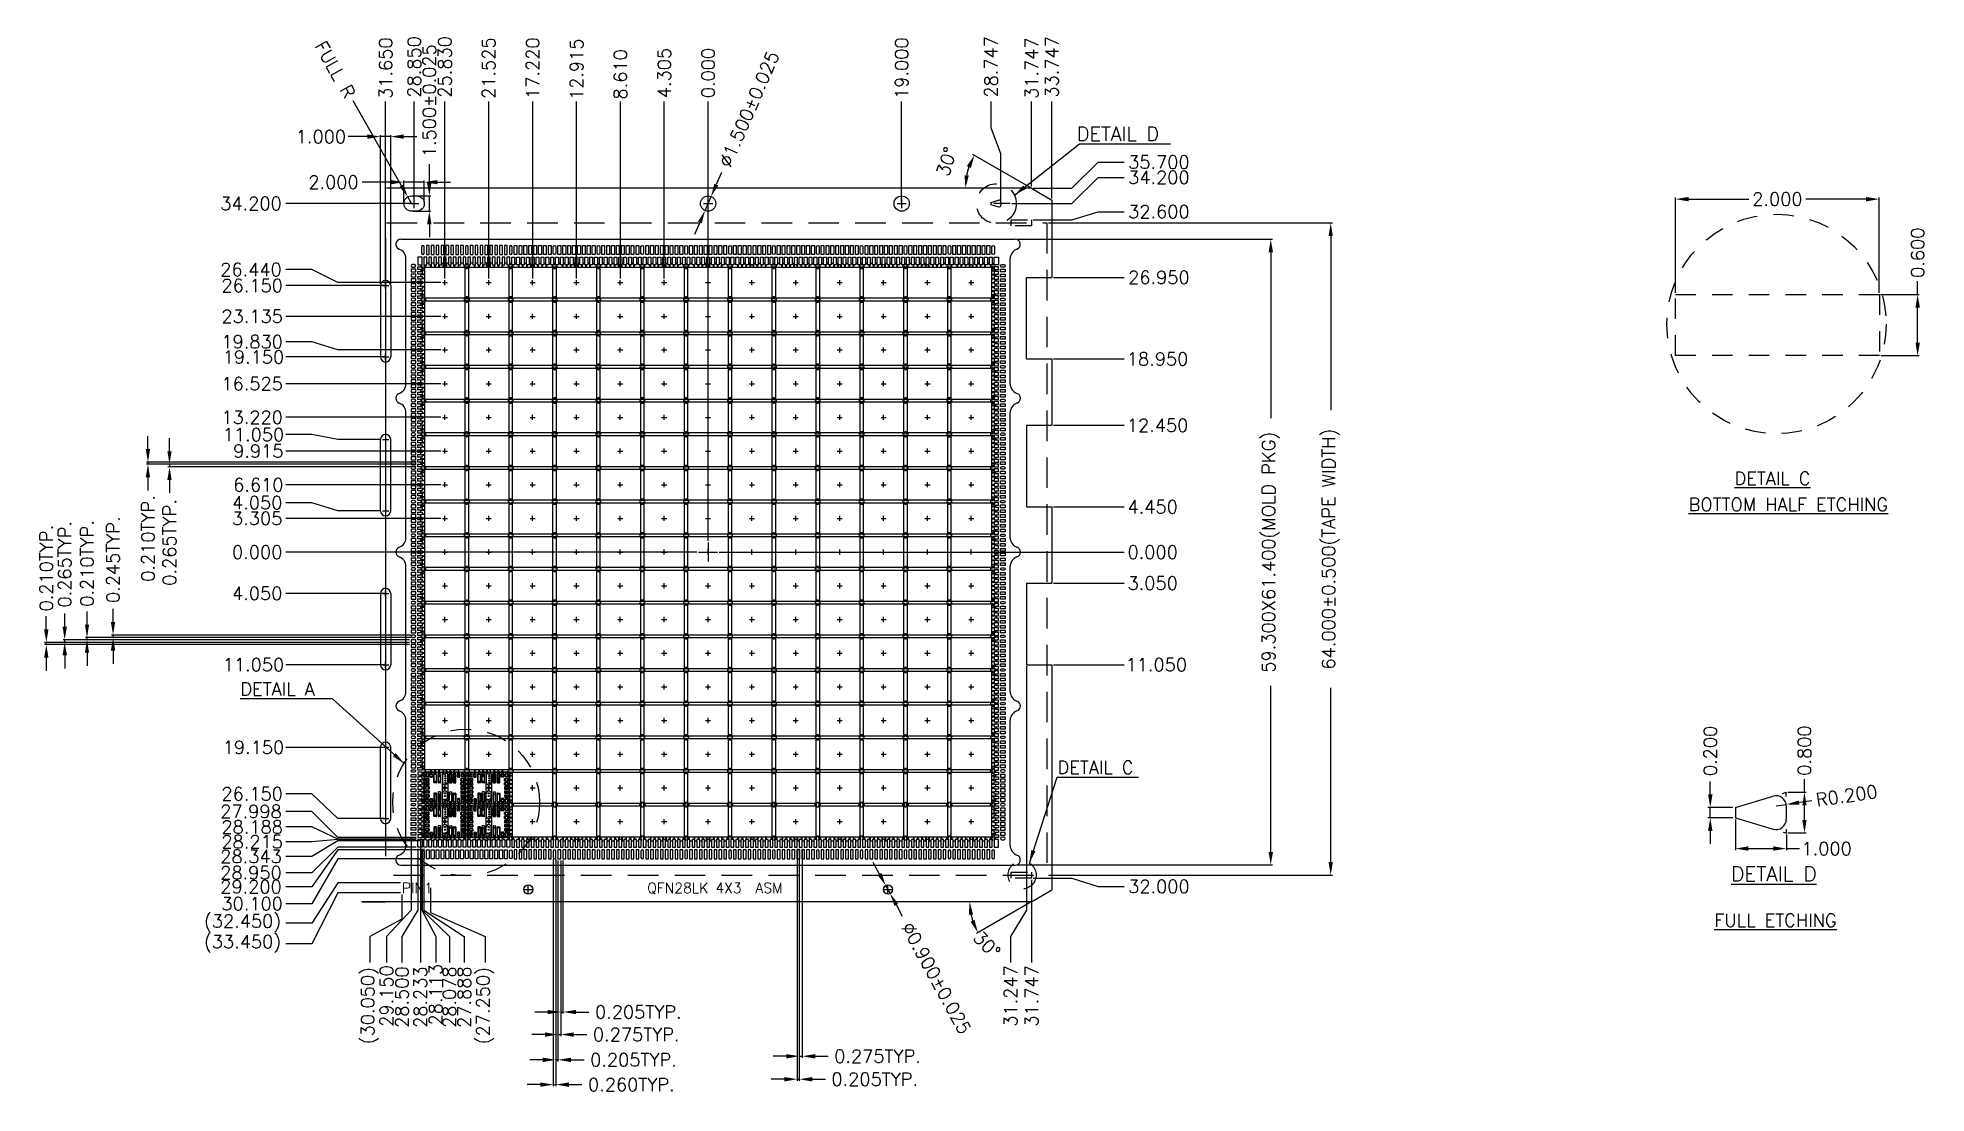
# Model space of a CAD drawing. Header units: millimetres. Extents: x 470.8 to 482.4, y 72.7 to 79.2.
import ezdxf
from ezdxf.enums import TextEntityAlignment as Align

# ---------------------------------------------------------------- set-up
doc = ezdxf.new("R2010")
doc.units = ezdxf.units.MM
doc.header["$LTSCALE"] = 0.5
doc.header["$PDMODE"] = 98
for name, pattern in [('CENTER', [50.8, 31.75, -6.35, 6.35, -6.35]), ('HIDDEN', [0.375, 0.25, -0.125]), ('PHANTOM', [2.5, 1.25, -0.25, 0.25, -0.25, 0.25, -0.25])]:
    doc.linetypes.add(name, pattern=pattern)
for name, color, linetype in [('1', 7, 'HIDDEN'), ('1D', 4, 'Continuous'), ('BORDER', 7, 'Continuous'), ('BTM', 7, 'HIDDEN'), ('CEN', 2, 'CENTER'), ('DIM', 3, 'Continuous'), ('PKG', 1, 'PHANTOM')]:
    doc.layers.add(name, color=color, linetype=linetype)
doc.styles.add('ROMANS', font='romans.shx')
doc.styles.add('SIMPLEX', font='simplex.shx')
doc.dimstyles.new('Standard1', dxfattribs={"dimtxt": 0.08, "dimasz": 0.08, "dimexe": 0.015, "dimexo": 0.015, "dimgap": 0.027, "dimtad": 1, "dimdec": 3, "dimlfac": 22.222222, "dimrnd": 0.0005, "dimzin": 1, "dimtxsty": 'SIMPLEX', "dimcen": 0.1905, "dimclrd": 256, "dimclre": 256, "dimclrt": 256, "dimazin": 3, "dimtp": 0.03, "dimtm": 0.05, "dimtfac": 0.8, "dimtdec": 3, "dimtmove": 0, "dimatfit": 3, "dimfxl": 0.05, "dimtzin": 4, "dimlwd": -1, "dimlwe": -1})
doc.dimstyles.new('Standard2', dxfattribs={"dimtxt": 0.08, "dimasz": 0.08, "dimexe": 0.01, "dimexo": 0.01, "dimgap": 0.015, "dimtad": 1, "dimdec": 3, "dimlfac": 16, "dimrnd": 0.0005, "dimzin": 1, "dimtxsty": 'SIMPLEX', "dimcen": 0.01, "dimclrd": 256, "dimclre": 256, "dimclrt": 256, "dimazin": 3, "dimtp": 0.03, "dimtm": 0.05, "dimtfac": 0.8, "dimtdec": 3, "dimtmove": 0, "dimatfit": 3, "dimfxl": 0.05, "dimtzin": 4, "dimlwd": -1, "dimlwe": -1})

msp = doc.modelspace()

# ---------------------------------------------------------------- texts
at = {"layer": '1D', "color": 4, "style": 'ROMANS'}
msp.add_text('DETAIL D', height=0.086577, dxfattribs=at).set_placement((477.194059, 78.533576))
at = {"layer": '1D', "ltscale": 0.1, "attachment_point": 1, "style": 'SIMPLEX'}
for s, insert, char_height, width in [('{\\LDETAIL C}', (481.228674, 76.503482), 0.08, 0.57603135), ('{\\LBOTTOM HALF ETCHING}', (480.947225, 76.343632), 0.08, 1.48831391), ('\\pxt6;DETAIL A', (472.063481, 75.211673), 0.08, 0.58205771), ('DETAIL C', (477.076017, 74.730981), 0.08, 0.54172673), ('{\\C3;QFN28LK 4X3  ASM }', (474.559671, 73.98316), 0.0625, 2.02138128), ('{\\LFULL ETCHING}', (481.104867, 73.793588), 0.08, 1.48831391)]:
    msp.add_mtext(s, dxfattribs=dict(at, insert=insert, char_height=char_height, width=width))
at = {"layer": '1D', "color": 1, "ltscale": 0.1, "insert": (473.054669, 73.98316), "char_height": 0.0625, "width": 0.24336563, "attachment_point": 1, "style": 'SIMPLEX'}
msp.add_mtext('PIN1', dxfattribs=at)
at = {"layer": 'BORDER', "color": 4, "style": 'SIMPLEX'}
msp.add_text('%%UDETAIL D', height=0.09000021, dxfattribs=at).set_placement((481.470189, 73.99335), align=Align.CENTER)

# ---------------------------------------------------------------- blocks, each defined once
blk = doc.blocks.new('*D7')
at = {"ltscale": 0.1, "transparency": 16777216}
for p, q in [((480.867, 77.601), (480.867, 78.186)), ((480.947, 78.176), (481.317, 78.176)), ((482.036, 78.176), (481.667, 78.176)), ((482.116, 77.601), (482.116, 78.186))]:
    blk.add_line(p, q, dxfattribs=at)
for points in [[(480.947, 78.189), (480.947, 78.162), (480.867, 78.176)], [(482.036, 78.189), (482.036, 78.162), (482.116, 78.176)]]:
    blk.add_solid(points, dxfattribs=at)
at = {"layer": 'Defpoints', "color": 0, "ltscale": 0.1, "transparency": 16777216}
for p in [(482.116, 78.176), (480.867, 77.591), (482.116, 77.591)]:
    blk.add_point(p, dxfattribs=at)
at = {"ltscale": 0.1, "transparency": 16777216, "insert": (481.492, 78.176), "char_height": 0.08, "attachment_point": 5, "style": 'SIMPLEX'}
blk.add_mtext('\\A1;2.000', dxfattribs=at)
blk = doc.blocks.new('*D8')
at = {"transparency": 16777216}
for p, q in [((482.352, 77.591), (482.352, 77.672)), ((482.127, 77.591), (482.362, 77.591)), ((482.352, 77.296), (482.352, 77.511)), ((482.126, 77.216), (482.362, 77.216))]:
    blk.add_line(p, q, dxfattribs=at)
for points in [[(482.339, 77.511), (482.366, 77.511), (482.352, 77.591)], [(482.339, 77.296), (482.366, 77.296), (482.352, 77.216)]]:
    blk.add_solid(points, dxfattribs=at)
at = {"layer": 'Defpoints', "color": 0, "transparency": 16777216}
for p in [(482.117, 77.591), (482.116, 77.216), (482.352, 77.216)]:
    blk.add_point(p, dxfattribs=at)
at = {"transparency": 16777216, "insert": (482.352, 77.847), "char_height": 0.08, "attachment_point": 5, "rotation": 90, "style": 'SIMPLEX'}
blk.add_mtext('\\A1;0.600', dxfattribs=at)
blk = doc.blocks.new('*D30')
at = {"ltscale": 0.1, "transparency": 16777216}
for p, q in [((481.08, 74.525), (481.08, 74.605)), ((481.219, 74.445), (481.065, 74.445)), ((481.219, 74.382), (481.065, 74.382)), ((481.08, 74.382), (481.08, 74.445)), ((481.08, 74.302), (481.08, 74.222))]:
    blk.add_line(p, q, dxfattribs=at)
for points in [[(481.067, 74.525), (481.094, 74.525), (481.08, 74.445)], [(481.067, 74.302), (481.094, 74.302), (481.08, 74.382)]]:
    blk.add_solid(points, dxfattribs=at)
at = {"layer": 'Defpoints', "color": 0, "ltscale": 0.1, "transparency": 16777216}
for p in [(481.08, 74.445), (481.234, 74.445), (481.234, 74.382)]:
    blk.add_point(p, dxfattribs=at)
at = {"ltscale": 0.1, "transparency": 16777216, "insert": (481.08, 74.792), "char_height": 0.08, "attachment_point": 5, "rotation": 90, "style": 'SIMPLEX'}
blk.add_mtext('\\A1;0.200', dxfattribs=at)
blk = doc.blocks.new('*D43')
at = {"linetype": 'ByBlock', "ltscale": 0.1, "transparency": 16777216}
for p, q in [((481.234, 74.372), (481.234, 74.183)), ((481.547, 74.279), (481.547, 74.183)), ((481.314, 74.193), (481.467, 74.193)), ((481.547, 74.193), (481.627, 74.193))]:
    blk.add_line(p, q, dxfattribs=at)
at = {"ltscale": 0.1, "transparency": 16777216}
for points in [[(481.314, 74.207), (481.314, 74.18), (481.234, 74.193)], [(481.467, 74.207), (481.467, 74.18), (481.547, 74.193)]]:
    blk.add_solid(points, dxfattribs=at)
at = {"layer": 'Defpoints', "color": 0, "ltscale": 0.1, "transparency": 16777216}
for p in [(481.234, 74.382), (481.547, 74.289), (481.547, 74.193)]:
    blk.add_point(p, dxfattribs=at)
at = {"ltscale": 0.1, "transparency": 16777216, "insert": (481.794, 74.193), "char_height": 0.08, "attachment_point": 5, "style": 'SIMPLEX'}
blk.add_mtext('\\A1;1.000', dxfattribs=at)
blk = doc.blocks.new('*D45')
at = {"linetype": 'ByBlock', "ltscale": 0.1, "transparency": 16777216}
for p, q in [((481.704, 74.487), (481.625, 74.475)), ((481.484, 74.455), (481.546, 74.464))]:
    blk.add_line(p, q, dxfattribs=at)
at = {"ltscale": 0.1, "transparency": 16777216}
blk.add_solid([(481.623, 74.488), (481.627, 74.462), (481.546, 74.464)], dxfattribs=at)
at = {"layer": 'Defpoints', "color": 0, "ltscale": 0.1, "transparency": 16777216}
for p in [(481.484, 74.455), (481.546, 74.464)]:
    blk.add_point(p, dxfattribs=at)
at = {"ltscale": 0.1, "transparency": 16777216, "insert": (481.917, 74.518), "char_height": 0.08, "attachment_point": 5, "rotation": 8.3102, "style": 'SIMPLEX'}
blk.add_mtext('\\A1;R0.200', dxfattribs=at)
blk = doc.blocks.new('*D38')
at = {"layer": 'Defpoints', "color": 0, "ltscale": 0.1, "transparency": 16777216}
for p in [(474.951, 78.192), (474.914, 78.106)]:
    blk.add_point(p, dxfattribs=at)
at = {"layer": 'DIM', "linetype": 'ByBlock', "ltscale": 0.1, "transparency": 16777216}
for p, q in [((475.015, 78.339), (474.983, 78.265)), ((474.914, 78.106), (474.951, 78.192)), ((474.882, 78.032), (474.85, 77.959))]:
    blk.add_line(p, q, dxfattribs=at)
at = {"layer": 'DIM', "ltscale": 0.1, "transparency": 16777216}
for points in [[(474.971, 78.27), (474.996, 78.26), (474.951, 78.192)], [(474.87, 78.038), (474.894, 78.027), (474.914, 78.106)]]:
    blk.add_solid(points, dxfattribs=at)
at = {"layer": 'DIM', "ltscale": 0.1, "transparency": 16777216, "insert": (475.184, 78.728), "char_height": 0.08, "attachment_point": 5, "rotation": 66.525, "style": 'SIMPLEX'}
blk.add_mtext('\\A1;∅1.500%%P0.025', dxfattribs=at)
blk = doc.blocks.new('*D39')
at = {"layer": 'Defpoints', "color": 0, "ltscale": 0.1, "transparency": 16777216}
for p in [(477.042, 73.94), (472.809, 73.868), (476.542, 73.801), (476.917, 73.868), (476.917, 73.868)]:
    blk.add_point(p, dxfattribs=at)
at = {"layer": 'DIM', "linetype": 'ByBlock', "ltscale": 0.1, "transparency": 16777216}
blk.add_line((476.908, 73.863), (476.579, 73.672), dxfattribs=at)
blk.add_arc((476.917, 73.868), 0.38, 192.0721, 197.9279, dxfattribs=at)
at = {"layer": 'DIM', "ltscale": 0.1, "transparency": 16777216}
for points in [[(476.532, 73.787), (476.558, 73.789), (476.537, 73.868)], [(476.567, 73.756), (476.543, 73.745), (476.588, 73.677)]]:
    blk.add_solid(points, dxfattribs=at)
at = {"layer": 'DIM', "ltscale": 0.1, "transparency": 16777216, "insert": (476.643, 73.604), "char_height": 0.08, "attachment_point": 5, "rotation": 313.8595, "style": 'SIMPLEX'}
blk.add_mtext('\\A1;30°', dxfattribs=at)
blk = doc.blocks.new('*D40')
at = {"linetype": 'ByBlock', "ltscale": 0.1, "transparency": 16777216}
blk.add_line((476.908, 78.248), (476.557, 78.45), dxfattribs=at)
blk.add_arc((476.917, 78.243), 0.406, 161.307, 168.6865, dxfattribs=at)
at = {"ltscale": 0.1, "transparency": 16777216}
for points in [[(476.52, 78.378), (476.545, 78.367), (476.566, 78.445)], [(476.532, 78.321), (476.506, 78.323), (476.511, 78.243)]]:
    blk.add_solid(points, dxfattribs=at)
at = {"layer": 'Defpoints', "color": 0, "ltscale": 0.1, "transparency": 16777216}
for p in [(476.517, 78.313), (472.961, 78.243), (476.917, 78.243), (476.917, 78.243), (477.042, 78.17)]:
    blk.add_point(p, dxfattribs=at)
at = {"ltscale": 0.1, "transparency": 16777216, "insert": (476.396, 78.406), "char_height": 0.08, "attachment_point": 5, "rotation": 72.5739, "style": 'SIMPLEX'}
blk.add_mtext('\\A1;30°', dxfattribs=at)
blk = doc.blocks.new('*D41')
at = {"layer": 'Defpoints', "color": 0, "ltscale": 0.1, "transparency": 16777216}
for p in [(476.022, 73.967), (476.049, 73.918)]:
    blk.add_point(p, dxfattribs=at)
at = {"layer": 'DIM', "linetype": 'ByBlock', "ltscale": 0.1, "transparency": 16777216}
for p, q in [((475.984, 74.037), (475.946, 74.108)), ((476.022, 73.967), (476.049, 73.918)), ((476.126, 73.777), (476.088, 73.848))]:
    blk.add_line(p, q, dxfattribs=at)
at = {"layer": 'DIM', "ltscale": 0.1, "transparency": 16777216}
for points in [[(475.996, 74.044), (475.972, 74.031), (476.022, 73.967)], [(476.099, 73.854), (476.076, 73.841), (476.049, 73.918)]]:
    blk.add_solid(points, dxfattribs=at)
at = {"layer": 'DIM', "ltscale": 0.1, "transparency": 16777216, "insert": (476.333, 73.398), "char_height": 0.08, "attachment_point": 5, "rotation": 298.6422, "style": 'SIMPLEX'}
blk.add_mtext('\\A1;∅0.900%%P0.025', dxfattribs=at)
blk = doc.blocks.new('*D42')
at = {"layer": 'Defpoints', "color": 0, "ltscale": 0.1, "transparency": 16777216}
for p in [(476.817, 77.93), (478.384, 77.93), (476.817, 74.093)]:
    blk.add_point(p, dxfattribs=at)
at = {"layer": 'DIM', "linetype": 'ByBlock', "ltscale": 0.1, "transparency": 16777216}
for p, q in [((476.827, 77.93), (478.394, 77.93)), ((478.384, 77.85), (478.384, 76.832)), ((478.384, 74.173), (478.384, 75.191)), ((476.827, 74.093), (478.394, 74.093))]:
    blk.add_line(p, q, dxfattribs=at)
at = {"layer": 'DIM', "ltscale": 0.1, "transparency": 16777216}
for points in [[(478.371, 77.85), (478.398, 77.85), (478.384, 77.93)], [(478.371, 74.173), (478.398, 74.173), (478.384, 74.093)]]:
    blk.add_solid(points, dxfattribs=at)
at = {"layer": 'DIM', "ltscale": 0.1, "transparency": 16777216, "insert": (478.384, 76.011), "char_height": 0.08, "attachment_point": 5, "rotation": 90, "style": 'SIMPLEX'}
blk.add_mtext('\\A1;59.300X61.400(MOLD PKG)', dxfattribs=at)
blk = doc.blocks.new('*D44')
at = {"linetype": 'ByBlock', "ltscale": 0.1, "transparency": 16777216}
for p, q in [((481.658, 74.539), (481.658, 74.619)), ((481.557, 74.539), (481.668, 74.539)), ((481.658, 74.369), (481.658, 74.459)), ((481.557, 74.289), (481.668, 74.289))]:
    blk.add_line(p, q, dxfattribs=at)
at = {"ltscale": 0.1, "transparency": 16777216}
for points in [[(481.645, 74.459), (481.671, 74.459), (481.658, 74.539)], [(481.645, 74.369), (481.671, 74.369), (481.658, 74.289)]]:
    blk.add_solid(points, dxfattribs=at)
at = {"layer": 'Defpoints', "color": 0, "ltscale": 0.1, "transparency": 16777216}
for p in [(481.547, 74.539), (481.658, 74.539), (481.547, 74.289)]:
    blk.add_point(p, dxfattribs=at)
at = {"ltscale": 0.1, "transparency": 16777216, "insert": (481.658, 74.794), "char_height": 0.08, "attachment_point": 5, "rotation": 90, "style": 'SIMPLEX'}
blk.add_mtext('\\A1;0.800', dxfattribs=at)
blk = doc.blocks.new('*D52')
at = {"layer": 'Defpoints', "color": 0, "ltscale": 0.1, "transparency": 16777216}
for p in [(472.986, 78.559), (472.923, 77.646), (472.986, 77.646)]:
    blk.add_point(p, dxfattribs=at)
at = {"layer": 'DIM', "ltscale": 0.1, "transparency": 16777216}
for p, q in [((472.843, 78.559), (472.725, 78.559)), ((472.923, 77.656), (472.923, 78.569)), ((472.986, 78.559), (472.923, 78.559)), ((472.986, 77.656), (472.986, 78.569)), ((473.066, 78.559), (473.146, 78.559))]:
    blk.add_line(p, q, dxfattribs=at)
for points in [[(472.843, 78.573), (472.843, 78.546), (472.923, 78.559)], [(473.066, 78.573), (473.066, 78.546), (472.986, 78.559)]]:
    blk.add_solid(points, dxfattribs=at)
at = {"layer": 'DIM', "ltscale": 0.1, "transparency": 16777216, "insert": (472.558, 78.559), "char_height": 0.08, "attachment_point": 5, "style": 'SIMPLEX'}
blk.add_mtext('\\A1;1.000', dxfattribs=at)
blk = doc.blocks.new('*D53')
at = {"layer": 'Defpoints', "color": 0, "ltscale": 0.1, "transparency": 16777216}
for p in [(474.991, 76.011), (474.991, 76.011), (477.485, 76.011)]:
    blk.add_point(p, dxfattribs=at)
at = {"layer": 'DIM', "ltscale": 0.1, "transparency": 16777216}
blk.add_line((475.001, 76.011), (477.485, 76.011), dxfattribs=at)
at = {"layer": 'DIM', "ltscale": 0.1, "transparency": 16777216, "insert": (477.66, 76.011), "char_height": 0.08, "attachment_point": 5, "style": 'SIMPLEX'}
blk.add_mtext('\\A1;0.000', dxfattribs=at)
blk = doc.blocks.new('*D54')
at = {"layer": 'Defpoints', "color": 0, "ltscale": 0.1, "transparency": 16777216}
for p in [(477.042, 77.696), (477.485, 77.696), (474.933, 76.011)]:
    blk.add_point(p, dxfattribs=at)
at = {"layer": 'DIM', "ltscale": 0.1, "transparency": 16777216}
blk.add_line((477.052, 77.696), (477.485, 77.696), dxfattribs=at)
at = {"layer": 'DIM', "ltscale": 0.1, "transparency": 16777216, "insert": (477.698, 77.696), "char_height": 0.08, "attachment_point": 5, "style": 'SIMPLEX'}
blk.add_mtext('\\A1;26.950', dxfattribs=at)
blk = doc.blocks.new('*D55')
at = {"layer": 'Defpoints', "color": 0, "ltscale": 0.1, "transparency": 16777216}
for p in [(477.042, 77.196), (477.485, 77.196), (474.933, 76.011)]:
    blk.add_point(p, dxfattribs=at)
at = {"layer": 'DIM', "ltscale": 0.1, "transparency": 16777216}
blk.add_line((477.052, 77.196), (477.485, 77.196), dxfattribs=at)
at = {"layer": 'DIM', "ltscale": 0.1, "transparency": 16777216, "insert": (477.69, 77.196), "char_height": 0.08, "attachment_point": 5, "style": 'SIMPLEX'}
blk.add_mtext('\\A1;18.950', dxfattribs=at)
blk = doc.blocks.new('*D56')
at = {"layer": 'Defpoints', "color": 0, "ltscale": 0.1, "transparency": 16777216}
for p in [(477.042, 76.789), (477.485, 76.789), (474.933, 76.011)]:
    blk.add_point(p, dxfattribs=at)
at = {"layer": 'DIM', "ltscale": 0.1, "transparency": 16777216}
blk.add_line((477.052, 76.789), (477.485, 76.789), dxfattribs=at)
at = {"layer": 'DIM', "ltscale": 0.1, "transparency": 16777216, "insert": (477.69, 76.789), "char_height": 0.08, "attachment_point": 5, "style": 'SIMPLEX'}
blk.add_mtext('\\A1;12.450', dxfattribs=at)
blk = doc.blocks.new('*D57')
at = {"layer": 'Defpoints', "color": 0, "ltscale": 0.1, "transparency": 16777216}
for p in [(477.042, 76.289), (477.485, 76.289), (474.933, 76.011)]:
    blk.add_point(p, dxfattribs=at)
at = {"layer": 'DIM', "ltscale": 0.1, "transparency": 16777216}
blk.add_line((477.052, 76.289), (477.485, 76.289), dxfattribs=at)
at = {"layer": 'DIM', "ltscale": 0.1, "transparency": 16777216, "insert": (477.66, 76.289), "char_height": 0.08, "attachment_point": 5, "style": 'SIMPLEX'}
blk.add_mtext('\\A1;4.450', dxfattribs=at)
blk = doc.blocks.new('*D58')
at = {"layer": 'Defpoints', "color": 0, "ltscale": 0.1, "transparency": 16777216}
for p in [(474.933, 76.011), (477.042, 75.321), (477.485, 75.321)]:
    blk.add_point(p, dxfattribs=at)
at = {"layer": 'DIM', "ltscale": 0.1, "transparency": 16777216}
blk.add_line((477.052, 75.321), (477.485, 75.321), dxfattribs=at)
at = {"layer": 'DIM', "ltscale": 0.1, "transparency": 16777216, "insert": (477.682, 75.321), "char_height": 0.08, "attachment_point": 5, "style": 'SIMPLEX'}
blk.add_mtext('\\A1;11.050', dxfattribs=at)
blk = doc.blocks.new('*D59')
at = {"layer": 'Defpoints', "color": 0, "ltscale": 0.1, "transparency": 16777216}
for p in [(474.933, 76.011), (477.042, 75.821), (477.485, 75.821)]:
    blk.add_point(p, dxfattribs=at)
at = {"layer": 'DIM', "ltscale": 0.1, "transparency": 16777216}
blk.add_line((477.052, 75.821), (477.485, 75.821), dxfattribs=at)
at = {"layer": 'DIM', "ltscale": 0.1, "transparency": 16777216, "insert": (477.66, 75.821), "char_height": 0.08, "attachment_point": 5, "style": 'SIMPLEX'}
blk.add_mtext('\\A1;3.050', dxfattribs=at)
blk = doc.blocks.new('*D60')
at = {"layer": 'Defpoints', "color": 0, "ltscale": 0.1, "transparency": 16777216}
for p in [(477.485, 78.403), (476.917, 78.243), (474.933, 76.011)]:
    blk.add_point(p, dxfattribs=at)
at = {"layer": 'DIM', "ltscale": 0.1, "transparency": 16777216}
for p, q in [((477.165, 78.243), (477.325, 78.403)), ((477.325, 78.403), (477.485, 78.403)), ((476.927, 78.243), (477.165, 78.243))]:
    blk.add_line(p, q, dxfattribs=at)
at = {"layer": 'DIM', "ltscale": 0.1, "transparency": 16777216, "insert": (477.698, 78.403), "char_height": 0.08, "attachment_point": 5, "style": 'SIMPLEX'}
blk.add_mtext('\\A1;35.700', dxfattribs=at)
blk = doc.blocks.new('*D61')
at = {"layer": 'Defpoints', "color": 0, "ltscale": 0.1, "transparency": 16777216}
for p in [(477.485, 78.309), (476.785, 78.149), (474.933, 76.011)]:
    blk.add_point(p, dxfattribs=at)
at = {"layer": 'DIM', "ltscale": 0.1, "transparency": 16777216}
for p, q in [((477.165, 78.149), (477.325, 78.309)), ((477.325, 78.309), (477.485, 78.309)), ((476.795, 78.149), (477.165, 78.149))]:
    blk.add_line(p, q, dxfattribs=at)
at = {"layer": 'DIM', "ltscale": 0.1, "transparency": 16777216, "insert": (477.698, 78.309), "char_height": 0.08, "attachment_point": 5, "style": 'SIMPLEX'}
blk.add_mtext('\\A1;34.200', dxfattribs=at)
blk = doc.blocks.new('*D62')
at = {"layer": 'Defpoints', "color": 0, "ltscale": 0.1, "transparency": 16777216}
for p in [(477.485, 78.099), (476.917, 78.049), (474.933, 76.011)]:
    blk.add_point(p, dxfattribs=at)
at = {"layer": 'DIM', "ltscale": 0.1, "transparency": 16777216}
for p, q in [((477.165, 78.049), (477.325, 78.099)), ((477.325, 78.099), (477.485, 78.099)), ((476.927, 78.049), (477.165, 78.049))]:
    blk.add_line(p, q, dxfattribs=at)
at = {"layer": 'DIM', "ltscale": 0.1, "transparency": 16777216, "insert": (477.698, 78.099), "char_height": 0.08, "attachment_point": 5, "style": 'SIMPLEX'}
blk.add_mtext('\\A1;32.600', dxfattribs=at)
blk = doc.blocks.new('*D63')
at = {"layer": 'Defpoints', "color": 0, "ltscale": 0.1, "transparency": 16777216}
for p in [(474.933, 76.011), (476.917, 74.011), (477.485, 73.961)]:
    blk.add_point(p, dxfattribs=at)
at = {"layer": 'DIM', "ltscale": 0.1, "transparency": 16777216}
for p, q in [((476.927, 74.011), (477.165, 74.011)), ((477.165, 74.011), (477.325, 73.961)), ((477.325, 73.961), (477.485, 73.961))]:
    blk.add_line(p, q, dxfattribs=at)
at = {"layer": 'DIM', "ltscale": 0.1, "transparency": 16777216, "insert": (477.698, 73.961), "char_height": 0.08, "attachment_point": 5, "style": 'SIMPLEX'}
blk.add_mtext('\\A1;32.000', dxfattribs=at)
blk = doc.blocks.new('*D64')
at = {"layer": 'Defpoints', "color": 0, "ltscale": 0.1, "transparency": 16777216}
for p in [(477.042, 78.774), (477.042, 78.17), (474.933, 76.011)]:
    blk.add_point(p, dxfattribs=at)
at = {"layer": 'DIM', "ltscale": 0.1, "transparency": 16777216}
blk.add_line((477.042, 78.18), (477.042, 78.774), dxfattribs=at)
at = {"layer": 'DIM', "ltscale": 0.1, "transparency": 16777216, "insert": (477.042, 78.987), "char_height": 0.08, "attachment_point": 5, "rotation": 90, "style": 'SIMPLEX'}
blk.add_mtext('\\A1;33.747', dxfattribs=at)
blk = doc.blocks.new('*D65')
at = {"layer": 'Defpoints', "color": 0, "ltscale": 0.1, "transparency": 16777216}
for p in [(476.917, 78.774), (476.917, 78.243), (474.933, 76.011)]:
    blk.add_point(p, dxfattribs=at)
at = {"layer": 'DIM', "ltscale": 0.1, "transparency": 16777216}
blk.add_line((476.917, 78.253), (476.917, 78.774), dxfattribs=at)
at = {"layer": 'DIM', "ltscale": 0.1, "transparency": 16777216, "insert": (476.917, 78.979), "char_height": 0.08, "attachment_point": 5, "rotation": 90, "style": 'SIMPLEX'}
blk.add_mtext('\\A1;31.747', dxfattribs=at)
blk = doc.blocks.new('*D66')
at = {"layer": 'Defpoints', "color": 0, "ltscale": 0.1, "transparency": 16777216}
for p in [(476.669, 78.774), (476.729, 78.157), (474.933, 76.011)]:
    blk.add_point(p, dxfattribs=at)
at = {"layer": 'DIM', "ltscale": 0.1, "transparency": 16777216}
for p, q in [((476.669, 78.614), (476.669, 78.774)), ((476.729, 78.454), (476.669, 78.614)), ((476.729, 78.167), (476.729, 78.454))]:
    blk.add_line(p, q, dxfattribs=at)
at = {"layer": 'DIM', "ltscale": 0.1, "transparency": 16777216, "insert": (476.669, 78.987), "char_height": 0.08, "attachment_point": 5, "rotation": 90, "style": 'SIMPLEX'}
blk.add_mtext('\\A1;28.747', dxfattribs=at)
blk = doc.blocks.new('*D67')
at = {"layer": 'Defpoints', "color": 0, "ltscale": 0.1, "transparency": 16777216}
for p in [(476.12, 78.774), (476.12, 78.149), (474.933, 76.011)]:
    blk.add_point(p, dxfattribs=at)
at = {"layer": 'DIM', "ltscale": 0.1, "transparency": 16777216}
blk.add_line((476.12, 78.159), (476.12, 78.774), dxfattribs=at)
at = {"layer": 'DIM', "ltscale": 0.1, "transparency": 16777216, "insert": (476.12, 78.979), "char_height": 0.08, "attachment_point": 5, "rotation": 90, "style": 'SIMPLEX'}
blk.add_mtext('\\A1;19.000', dxfattribs=at)
blk = doc.blocks.new('*D68')
at = {"layer": 'Defpoints', "color": 0, "ltscale": 0.1, "transparency": 16777216}
for p in [(473.13, 78.774), (473.13, 78.149), (474.933, 76.011)]:
    blk.add_point(p, dxfattribs=at)
at = {"layer": 'DIM', "ltscale": 0.1, "transparency": 16777216}
blk.add_line((473.13, 78.159), (473.13, 78.774), dxfattribs=at)
at = {"layer": 'DIM', "ltscale": 0.1, "transparency": 16777216, "insert": (473.13, 78.987), "char_height": 0.08, "attachment_point": 5, "rotation": 90, "style": 'SIMPLEX'}
blk.add_mtext('\\A1;28.850', dxfattribs=at)
blk = doc.blocks.new('*D69')
at = {"layer": 'Defpoints', "color": 0, "ltscale": 0.1, "transparency": 16777216}
for p in [(472.955, 78.774), (472.955, 77.646), (474.933, 76.011)]:
    blk.add_point(p, dxfattribs=at)
at = {"layer": 'DIM', "ltscale": 0.1, "transparency": 16777216}
blk.add_line((472.955, 77.656), (472.955, 78.774), dxfattribs=at)
at = {"layer": 'DIM', "ltscale": 0.1, "transparency": 16777216, "insert": (472.955, 78.979), "char_height": 0.08, "attachment_point": 5, "rotation": 90, "style": 'SIMPLEX'}
blk.add_mtext('\\A1;31.650', dxfattribs=at)
blk = doc.blocks.new('*D70')
at = {"layer": 'Defpoints', "color": 0, "ltscale": 0.1, "transparency": 16777216}
for p in [(472.342, 78.149), (473.13, 78.149), (474.933, 76.011)]:
    blk.add_point(p, dxfattribs=at)
at = {"layer": 'DIM', "ltscale": 0.1, "transparency": 16777216}
blk.add_line((473.12, 78.149), (472.342, 78.149), dxfattribs=at)
at = {"layer": 'DIM', "ltscale": 0.1, "transparency": 16777216, "insert": (472.129, 78.149), "char_height": 0.08, "attachment_point": 5, "style": 'SIMPLEX'}
blk.add_mtext('\\A1;34.200', dxfattribs=at)
blk = doc.blocks.new('*D71')
at = {"layer": 'Defpoints', "color": 0, "ltscale": 0.1, "transparency": 16777216}
for p in [(472.342, 77.208), (472.955, 77.208), (474.933, 76.011)]:
    blk.add_point(p, dxfattribs=at)
at = {"layer": 'DIM', "ltscale": 0.1, "transparency": 16777216}
blk.add_line((472.945, 77.208), (472.342, 77.208), dxfattribs=at)
at = {"layer": 'DIM', "ltscale": 0.1, "transparency": 16777216, "insert": (472.144, 77.208), "char_height": 0.08, "attachment_point": 5, "style": 'SIMPLEX'}
blk.add_mtext('\\A1;19.150', dxfattribs=at)
blk = doc.blocks.new('*D72')
at = {"layer": 'Defpoints', "color": 0, "ltscale": 0.1, "transparency": 16777216}
for p in [(472.342, 77.646), (472.955, 77.646), (474.933, 76.011)]:
    blk.add_point(p, dxfattribs=at)
at = {"layer": 'DIM', "ltscale": 0.1, "transparency": 16777216}
blk.add_line((472.945, 77.646), (472.342, 77.646), dxfattribs=at)
at = {"layer": 'DIM', "ltscale": 0.1, "transparency": 16777216, "insert": (472.136, 77.646), "char_height": 0.08, "attachment_point": 5, "style": 'SIMPLEX'}
blk.add_mtext('\\A1;26.150', dxfattribs=at)
blk = doc.blocks.new('*D73')
at = {"layer": 'Defpoints', "color": 0, "ltscale": 0.1, "transparency": 16777216}
for p in [(474.933, 76.011), (472.342, 75.758), (472.955, 75.758)]:
    blk.add_point(p, dxfattribs=at)
at = {"layer": 'DIM', "ltscale": 0.1, "transparency": 16777216}
blk.add_line((472.945, 75.758), (472.342, 75.758), dxfattribs=at)
at = {"layer": 'DIM', "ltscale": 0.1, "transparency": 16777216, "insert": (472.167, 75.758), "char_height": 0.08, "attachment_point": 5, "style": 'SIMPLEX'}
blk.add_mtext('\\A1;4.050', dxfattribs=at)
blk = doc.blocks.new('*D19')
at = {"layer": 'Defpoints', "color": 0, "ltscale": 0.1, "transparency": 16777216}
for p in [(474.933, 76.011), (472.342, 75.321), (472.955, 75.321)]:
    blk.add_point(p, dxfattribs=at)
at = {"layer": 'DIM', "ltscale": 0.1, "transparency": 16777216}
blk.add_line((472.945, 75.321), (472.342, 75.321), dxfattribs=at)
at = {"layer": 'DIM', "ltscale": 0.1, "transparency": 16777216, "insert": (472.144, 75.321), "char_height": 0.08, "attachment_point": 5, "style": 'SIMPLEX'}
blk.add_mtext('\\A1;11.050', dxfattribs=at)
blk = doc.blocks.new('*D20')
at = {"layer": 'Defpoints', "color": 0, "ltscale": 0.1, "transparency": 16777216}
for p in [(474.933, 76.011), (472.342, 74.814), (472.955, 74.814)]:
    blk.add_point(p, dxfattribs=at)
at = {"layer": 'DIM', "ltscale": 0.1, "transparency": 16777216}
blk.add_line((472.945, 74.814), (472.342, 74.814), dxfattribs=at)
at = {"layer": 'DIM', "ltscale": 0.1, "transparency": 16777216, "insert": (472.144, 74.814), "char_height": 0.08, "attachment_point": 5, "style": 'SIMPLEX'}
blk.add_mtext('\\A1;19.150', dxfattribs=at)
blk = doc.blocks.new('*D21')
at = {"layer": 'Defpoints', "color": 0, "ltscale": 0.1, "transparency": 16777216}
for p in [(474.933, 76.011), (472.342, 74.529), (472.955, 74.377)]:
    blk.add_point(p, dxfattribs=at)
at = {"layer": 'DIM', "ltscale": 0.1, "transparency": 16777216}
for p, q in [((472.502, 74.529), (472.342, 74.529)), ((472.662, 74.377), (472.502, 74.529)), ((472.945, 74.377), (472.662, 74.377))]:
    blk.add_line(p, q, dxfattribs=at)
at = {"layer": 'DIM', "ltscale": 0.1, "transparency": 16777216, "insert": (472.136, 74.529), "char_height": 0.08, "attachment_point": 5, "style": 'SIMPLEX'}
blk.add_mtext('\\A1;26.150', dxfattribs=at)
blk = doc.blocks.new('*D22')
at = {"layer": 'Defpoints', "color": 0, "ltscale": 0.1, "transparency": 16777216}
for p in [(474.933, 76.011), (472.342, 74.421), (473.152, 74.261)]:
    blk.add_point(p, dxfattribs=at)
at = {"layer": 'DIM', "ltscale": 0.1, "transparency": 16777216}
for p, q in [((472.502, 74.421), (472.342, 74.421)), ((472.662, 74.261), (472.502, 74.421)), ((473.142, 74.261), (472.662, 74.261))]:
    blk.add_line(p, q, dxfattribs=at)
at = {"layer": 'DIM', "ltscale": 0.1, "transparency": 16777216, "insert": (472.129, 74.421), "char_height": 0.08, "attachment_point": 5, "style": 'SIMPLEX'}
blk.add_mtext('\\A1;27.998', dxfattribs=at)
blk = doc.blocks.new('*D23')
at = {"layer": 'Defpoints', "color": 0, "ltscale": 0.1, "transparency": 16777216}
for p in [(474.933, 76.011), (472.342, 74.326), (473.152, 74.25)]:
    blk.add_point(p, dxfattribs=at)
at = {"layer": 'DIM', "ltscale": 0.1, "transparency": 16777216}
for p, q in [((472.502, 74.326), (472.342, 74.326)), ((472.662, 74.25), (472.502, 74.326)), ((473.142, 74.25), (472.662, 74.25))]:
    blk.add_line(p, q, dxfattribs=at)
at = {"layer": 'DIM', "ltscale": 0.1, "transparency": 16777216, "insert": (472.136, 74.326), "char_height": 0.08, "attachment_point": 5, "style": 'SIMPLEX'}
blk.add_mtext('\\A1;28.188', dxfattribs=at)
blk = doc.blocks.new('*D24')
at = {"layer": 'Defpoints', "color": 0, "ltscale": 0.1, "transparency": 16777216}
for p in [(474.933, 76.011), (473.152, 74.202), (472.342, 74.045)]:
    blk.add_point(p, dxfattribs=at)
at = {"layer": 'DIM', "ltscale": 0.1, "transparency": 16777216}
for p, q in [((472.662, 74.202), (472.502, 74.045)), ((473.142, 74.202), (472.662, 74.202)), ((472.502, 74.045), (472.342, 74.045))]:
    blk.add_line(p, q, dxfattribs=at)
at = {"layer": 'DIM', "ltscale": 0.1, "transparency": 16777216, "insert": (472.129, 74.045), "char_height": 0.08, "attachment_point": 5, "style": 'SIMPLEX'}
blk.add_mtext('\\A1;28.950', dxfattribs=at)
blk = doc.blocks.new('*D25')
at = {"layer": 'Defpoints', "color": 0, "ltscale": 0.1, "transparency": 16777216}
for p in [(474.933, 76.011), (473.184, 74.13), (472.342, 73.855)]:
    blk.add_point(p, dxfattribs=at)
at = {"layer": 'DIM', "ltscale": 0.1, "transparency": 16777216}
for p, q in [((472.662, 74.13), (472.502, 73.855)), ((473.174, 74.13), (472.662, 74.13)), ((472.502, 73.855), (472.342, 73.855))]:
    blk.add_line(p, q, dxfattribs=at)
at = {"layer": 'DIM', "ltscale": 0.1, "transparency": 16777216, "insert": (472.136, 73.855), "char_height": 0.08, "attachment_point": 5, "style": 'SIMPLEX'}
blk.add_mtext('\\A1;30.100', dxfattribs=at)
blk = doc.blocks.new('*D26')
at = {"layer": 'Defpoints', "color": 0, "ltscale": 0.1, "transparency": 16777216}
for p in [(474.933, 76.011), (472.342, 74.145), (473.178, 74.24)]:
    blk.add_point(p, dxfattribs=at)
at = {"layer": 'DIM', "ltscale": 0.1, "transparency": 16777216}
for p, q in [((472.502, 74.145), (472.342, 74.145)), ((472.662, 74.24), (472.502, 74.145)), ((473.168, 74.24), (472.662, 74.24))]:
    blk.add_line(p, q, dxfattribs=at)
at = {"layer": 'DIM', "ltscale": 0.1, "transparency": 16777216, "insert": (472.129, 74.145), "char_height": 0.08, "attachment_point": 5, "style": 'SIMPLEX'}
blk.add_mtext('\\A1;28.343', dxfattribs=at)
blk = doc.blocks.new('*D27')
at = {"layer": 'Defpoints', "color": 0, "ltscale": 0.1, "transparency": 16777216}
for p in [(474.933, 76.011), (472.342, 74.235), (473.119, 74.248)]:
    blk.add_point(p, dxfattribs=at)
at = {"layer": 'DIM', "ltscale": 0.1, "transparency": 16777216}
for p, q in [((472.502, 74.235), (472.342, 74.235)), ((472.662, 74.248), (472.502, 74.235)), ((473.109, 74.248), (472.662, 74.248))]:
    blk.add_line(p, q, dxfattribs=at)
at = {"layer": 'DIM', "ltscale": 0.1, "transparency": 16777216, "insert": (472.136, 74.235), "char_height": 0.08, "attachment_point": 5, "style": 'SIMPLEX'}
blk.add_mtext('\\A1;28.215', dxfattribs=at)
blk = doc.blocks.new('*D28')
at = {"layer": 'Defpoints', "color": 0, "ltscale": 0.1, "transparency": 16777216}
for p in [(474.933, 76.011), (473.184, 74.186), (472.342, 73.959)]:
    blk.add_point(p, dxfattribs=at)
at = {"layer": 'DIM', "ltscale": 0.1, "transparency": 16777216}
for p, q in [((472.662, 74.186), (472.502, 73.959)), ((473.174, 74.186), (472.662, 74.186)), ((472.502, 73.959), (472.342, 73.959))]:
    blk.add_line(p, q, dxfattribs=at)
at = {"layer": 'DIM', "ltscale": 0.1, "transparency": 16777216, "insert": (472.129, 73.959), "char_height": 0.08, "attachment_point": 5, "style": 'SIMPLEX'}
blk.add_mtext('\\A1;29.200', dxfattribs=at)
blk = doc.blocks.new('*D4')
at = {"layer": 'Defpoints', "color": 0, "ltscale": 0.1, "transparency": 16777216}
for p in [(474.933, 76.011), (473.111, 74.255), (472.96, 73.495)]:
    blk.add_point(p, dxfattribs=at)
at = {"layer": 'DIM', "ltscale": 0.1, "transparency": 16777216}
for p, q in [((473.111, 74.245), (473.111, 73.815)), ((473.111, 73.815), (472.96, 73.655)), ((472.96, 73.655), (472.96, 73.495))]:
    blk.add_line(p, q, dxfattribs=at)
at = {"layer": 'DIM', "ltscale": 0.1, "transparency": 16777216, "insert": (472.96, 73.289), "char_height": 0.08, "attachment_point": 5, "rotation": 90, "style": 'SIMPLEX'}
blk.add_mtext('\\A1;29.150', dxfattribs=at)
blk = doc.blocks.new('*D5')
at = {"layer": 'Defpoints', "color": 0, "ltscale": 0.1, "transparency": 16777216}
for p in [(474.933, 76.011), (473.152, 74.202), (473.055, 73.495)]:
    blk.add_point(p, dxfattribs=at)
at = {"layer": 'DIM', "ltscale": 0.1, "transparency": 16777216}
for p, q in [((473.152, 74.192), (473.152, 73.815)), ((473.152, 73.815), (473.055, 73.655)), ((473.055, 73.655), (473.055, 73.495))]:
    blk.add_line(p, q, dxfattribs=at)
at = {"layer": 'DIM', "ltscale": 0.1, "transparency": 16777216, "insert": (473.055, 73.282), "char_height": 0.08, "attachment_point": 5, "rotation": 90, "style": 'SIMPLEX'}
blk.add_mtext('\\A1;28.500', dxfattribs=at)
blk = doc.blocks.new('*D6')
at = {"layer": 'Defpoints', "color": 0, "ltscale": 0.1, "transparency": 16777216}
for p in [(474.933, 76.011), (473.168, 74.25), (473.168, 73.495)]:
    blk.add_point(p, dxfattribs=at)
at = {"layer": 'DIM', "ltscale": 0.1, "transparency": 16777216}
blk.add_line((473.168, 74.24), (473.168, 73.495), dxfattribs=at)
at = {"layer": 'DIM', "ltscale": 0.1, "transparency": 16777216, "insert": (473.168, 73.282), "char_height": 0.08, "attachment_point": 5, "rotation": 90, "style": 'SIMPLEX'}
blk.add_mtext('\\A1;28.233', dxfattribs=at)
blk = doc.blocks.new('*D29')
at = {"layer": 'Defpoints', "color": 0, "ltscale": 0.1, "transparency": 16777216}
for p in [(474.933, 76.011), (473.176, 74.138), (473.262, 73.495)]:
    blk.add_point(p, dxfattribs=at)
at = {"layer": 'DIM', "ltscale": 0.1, "transparency": 16777216}
for p, q in [((473.176, 74.128), (473.176, 73.815)), ((473.176, 73.815), (473.262, 73.655)), ((473.262, 73.655), (473.262, 73.495))]:
    blk.add_line(p, q, dxfattribs=at)
at = {"layer": 'DIM', "ltscale": 0.1, "transparency": 16777216, "insert": (473.262, 73.297), "char_height": 0.08, "attachment_point": 5, "rotation": 90, "style": 'SIMPLEX'}
blk.add_mtext('\\A1;28.113', dxfattribs=at)
blk = doc.blocks.new('*D31')
at = {"layer": 'Defpoints', "color": 0, "ltscale": 0.1, "transparency": 16777216}
for p in [(474.933, 76.011), (473.178, 74.202), (473.346, 73.495)]:
    blk.add_point(p, dxfattribs=at)
at = {"layer": 'DIM', "ltscale": 0.1, "transparency": 16777216}
for p, q in [((473.178, 74.192), (473.178, 73.815)), ((473.178, 73.815), (473.346, 73.655)), ((473.346, 73.655), (473.346, 73.495))]:
    blk.add_line(p, q, dxfattribs=at)
at = {"layer": 'DIM', "ltscale": 0.1, "transparency": 16777216, "insert": (473.346, 73.282), "char_height": 0.08, "attachment_point": 5, "rotation": 90, "style": 'SIMPLEX'}
blk.add_mtext('\\A1;28.078', dxfattribs=at)
blk = doc.blocks.new('*D32')
at = {"layer": 'Defpoints', "color": 0, "ltscale": 0.1, "transparency": 16777216}
for p in [(474.933, 76.011), (473.19, 74.202), (473.437, 73.495)]:
    blk.add_point(p, dxfattribs=at)
at = {"layer": 'DIM', "ltscale": 0.1, "transparency": 16777216}
for p, q in [((473.19, 74.192), (473.19, 73.815)), ((473.19, 73.815), (473.437, 73.655)), ((473.437, 73.655), (473.437, 73.495))]:
    blk.add_line(p, q, dxfattribs=at)
at = {"layer": 'DIM', "ltscale": 0.1, "transparency": 16777216, "insert": (473.437, 73.282), "char_height": 0.08, "attachment_point": 5, "rotation": 90, "style": 'SIMPLEX'}
blk.add_mtext('\\A1;27.888', dxfattribs=at)
blk = doc.blocks.new('*D33')
at = {"layer": 'Defpoints', "color": 0, "ltscale": 0.1, "transparency": 16777216}
for p in [(474.933, 76.011), (476.917, 74.011), (476.917, 73.495)]:
    blk.add_point(p, dxfattribs=at)
at = {"layer": 'DIM', "ltscale": 0.1, "transparency": 16777216}
blk.add_line((476.917, 74.001), (476.917, 73.495), dxfattribs=at)
at = {"layer": 'DIM', "ltscale": 0.1, "transparency": 16777216, "insert": (476.917, 73.289), "char_height": 0.08, "attachment_point": 5, "rotation": 90, "style": 'SIMPLEX'}
blk.add_mtext('\\A1;31.747', dxfattribs=at)
blk = doc.blocks.new('*D34')
at = {"layer": 'Defpoints', "color": 0, "ltscale": 0.1, "transparency": 16777216}
for p in [(474.933, 76.011), (476.886, 75.321), (476.788, 73.495)]:
    blk.add_point(p, dxfattribs=at)
at = {"layer": 'DIM', "ltscale": 0.1, "transparency": 16777216}
for p, q in [((476.886, 75.311), (476.886, 73.815)), ((476.886, 73.815), (476.788, 73.655)), ((476.788, 73.655), (476.788, 73.495))]:
    blk.add_line(p, q, dxfattribs=at)
at = {"layer": 'DIM', "ltscale": 0.1, "transparency": 16777216, "insert": (476.788, 73.289), "char_height": 0.08, "attachment_point": 5, "rotation": 90, "style": 'SIMPLEX'}
blk.add_mtext('\\A1;31.247', dxfattribs=at)
blk = doc.blocks.new('*D74')
at = {"layer": 'Defpoints', "color": 0, "ltscale": 0.1, "transparency": 16777216}
for p in [(475.492, 74.202), (475.51, 74.202), (475.51, 72.92)]:
    blk.add_point(p, dxfattribs=at)
at = {"layer": 'DIM', "ltscale": 0.1, "transparency": 16777216}
for p, q in [((475.492, 74.192), (475.492, 72.91)), ((475.51, 74.192), (475.51, 72.91)), ((475.412, 72.92), (475.332, 72.92)), ((475.492, 72.92), (475.51, 72.92)), ((475.59, 72.92), (475.67, 72.92))]:
    blk.add_line(p, q, dxfattribs=at)
for points in [[(475.412, 72.933), (475.412, 72.906), (475.492, 72.92)], [(475.59, 72.933), (475.59, 72.906), (475.51, 72.92)]]:
    blk.add_solid(points, dxfattribs=at)
at = {"layer": 'DIM', "ltscale": 0.1, "transparency": 16777216, "insert": (475.972, 72.92), "char_height": 0.08, "attachment_point": 5, "style": 'SIMPLEX'}
blk.add_mtext('\\A1;0.275TYP.', dxfattribs=at)
blk = doc.blocks.new('*D75')
at = {"layer": 'Defpoints', "color": 0, "ltscale": 0.1, "transparency": 16777216}
for p in [(475.48, 74.202), (475.492, 74.202), (475.492, 72.779)]:
    blk.add_point(p, dxfattribs=at)
at = {"layer": 'DIM', "ltscale": 0.1, "transparency": 16777216}
for p, q in [((475.48, 74.192), (475.48, 72.769)), ((475.492, 74.192), (475.492, 72.769)), ((475.4, 72.779), (475.32, 72.779)), ((475.48, 72.779), (475.492, 72.779)), ((475.572, 72.779), (475.652, 72.779))]:
    blk.add_line(p, q, dxfattribs=at)
for points in [[(475.4, 72.792), (475.4, 72.765), (475.48, 72.779)], [(475.572, 72.792), (475.572, 72.765), (475.492, 72.779)]]:
    blk.add_solid(points, dxfattribs=at)
at = {"layer": 'DIM', "ltscale": 0.1, "transparency": 16777216, "insert": (475.955, 72.779), "char_height": 0.08, "attachment_point": 5, "style": 'SIMPLEX'}
blk.add_mtext('\\A1;0.205TYP.', dxfattribs=at)
blk = doc.blocks.new('*D79')
at = {"layer": 'Defpoints', "color": 0, "ltscale": 0.1, "transparency": 16777216}
for p in [(471.497, 76.55), (473.152, 76.563), (473.152, 76.55)]:
    blk.add_point(p, dxfattribs=at)
at = {"layer": 'DIM', "ltscale": 0.1, "transparency": 16777216}
for p, q in [((471.497, 76.643), (471.497, 76.723)), ((473.142, 76.563), (471.487, 76.563)), ((473.142, 76.55), (471.487, 76.55)), ((471.497, 76.563), (471.497, 76.55)), ((471.497, 76.47), (471.497, 76.39))]:
    blk.add_line(p, q, dxfattribs=at)
for points in [[(471.483, 76.643), (471.51, 76.643), (471.497, 76.563)], [(471.483, 76.47), (471.51, 76.47), (471.497, 76.55)]]:
    blk.add_solid(points, dxfattribs=at)
at = {"layer": 'DIM', "ltscale": 0.1, "transparency": 16777216, "insert": (471.497, 76.095), "char_height": 0.08, "attachment_point": 5, "rotation": 90, "style": 'SIMPLEX'}
blk.add_mtext('\\A1;0.210TYP.', dxfattribs=at)
blk = doc.blocks.new('*D80')
at = {"layer": 'Defpoints', "color": 0, "ltscale": 0.1, "transparency": 16777216}
for p in [(471.629, 76.534), (473.152, 76.55), (473.152, 76.534)]:
    blk.add_point(p, dxfattribs=at)
at = {"layer": 'DIM', "ltscale": 0.1, "transparency": 16777216}
for p, q in [((471.629, 76.63), (471.629, 76.71)), ((473.142, 76.55), (471.619, 76.55)), ((473.142, 76.534), (471.619, 76.534)), ((471.629, 76.55), (471.629, 76.534)), ((471.629, 76.454), (471.629, 76.374))]:
    blk.add_line(p, q, dxfattribs=at)
for points in [[(471.616, 76.63), (471.642, 76.63), (471.629, 76.55)], [(471.616, 76.454), (471.642, 76.454), (471.629, 76.534)]]:
    blk.add_solid(points, dxfattribs=at)
at = {"layer": 'DIM', "ltscale": 0.1, "transparency": 16777216, "insert": (471.629, 76.071), "char_height": 0.08, "attachment_point": 5, "rotation": 90, "style": 'SIMPLEX'}
blk.add_mtext('\\A1;0.265TYP.', dxfattribs=at)
blk = doc.blocks.new('*D76')
at = {"layer": 'Defpoints', "color": 0, "ltscale": 0.1, "transparency": 16777216}
for p in [(471.283, 75.503), (473.119, 75.503), (473.119, 75.487)]:
    blk.add_point(p, dxfattribs=at)
at = {"layer": 'DIM', "ltscale": 0.1, "transparency": 16777216}
for p, q in [((471.283, 75.583), (471.283, 75.663)), ((473.109, 75.503), (471.273, 75.503)), ((473.109, 75.487), (471.273, 75.487)), ((471.283, 75.487), (471.283, 75.503)), ((471.283, 75.407), (471.283, 75.327))]:
    blk.add_line(p, q, dxfattribs=at)
for points in [[(471.269, 75.583), (471.296, 75.583), (471.283, 75.503)], [(471.269, 75.407), (471.296, 75.407), (471.283, 75.487)]]:
    blk.add_solid(points, dxfattribs=at)
at = {"layer": 'DIM', "ltscale": 0.1, "transparency": 16777216, "insert": (471.283, 75.965), "char_height": 0.08, "attachment_point": 5, "rotation": 90, "style": 'SIMPLEX'}
blk.add_mtext('\\A1;0.245TYP.', dxfattribs=at)
blk = doc.blocks.new('*D77')
at = {"layer": 'Defpoints', "color": 0, "ltscale": 0.1, "transparency": 16777216}
for p in [(471.123, 75.487), (473.111, 75.474), (473.119, 75.487)]:
    blk.add_point(p, dxfattribs=at)
at = {"layer": 'DIM', "ltscale": 0.1, "transparency": 16777216}
for p, q in [((471.123, 75.567), (471.123, 75.647)), ((473.109, 75.487), (471.113, 75.487)), ((473.101, 75.474), (471.113, 75.474)), ((471.123, 75.474), (471.123, 75.487)), ((471.123, 75.394), (471.123, 75.314))]:
    blk.add_line(p, q, dxfattribs=at)
for points in [[(471.11, 75.567), (471.136, 75.567), (471.123, 75.487)], [(471.11, 75.394), (471.136, 75.394), (471.123, 75.474)]]:
    blk.add_solid(points, dxfattribs=at)
at = {"layer": 'DIM', "ltscale": 0.1, "transparency": 16777216, "insert": (471.123, 75.942), "char_height": 0.08, "attachment_point": 5, "rotation": 90, "style": 'SIMPLEX'}
blk.add_mtext('\\A1;0.210TYP.', dxfattribs=at)
blk = doc.blocks.new('*D78')
at = {"layer": 'Defpoints', "color": 0, "ltscale": 0.1, "transparency": 16777216}
for p in [(470.986, 75.474), (473.111, 75.474), (473.111, 75.458)]:
    blk.add_point(p, dxfattribs=at)
at = {"layer": 'DIM', "ltscale": 0.1, "transparency": 16777216}
for p, q in [((470.986, 75.554), (470.986, 75.634)), ((473.101, 75.474), (470.976, 75.474)), ((473.101, 75.458), (470.976, 75.458)), ((470.986, 75.458), (470.986, 75.474)), ((470.986, 75.378), (470.986, 75.298))]:
    blk.add_line(p, q, dxfattribs=at)
for points in [[(470.973, 75.554), (471, 75.554), (470.986, 75.474)], [(470.973, 75.378), (471, 75.378), (470.986, 75.458)]]:
    blk.add_solid(points, dxfattribs=at)
at = {"layer": 'DIM', "ltscale": 0.1, "transparency": 16777216, "insert": (470.986, 75.937), "char_height": 0.08, "attachment_point": 5, "rotation": 90, "style": 'SIMPLEX'}
blk.add_mtext('\\A1;0.265TYP.', dxfattribs=at)
blk = doc.blocks.new('*D85')
at = {"layer": 'Defpoints', "color": 0, "ltscale": 0.1, "transparency": 16777216}
for p in [(477.011, 78.03), (478.752, 78.03), (477.011, 74.03)]:
    blk.add_point(p, dxfattribs=at)
at = {"layer": 'DIM', "ltscale": 0.1, "transparency": 16777216}
for p, q in [((477.021, 78.03), (478.762, 78.03)), ((478.752, 77.95), (478.752, 76.881)), ((478.752, 74.11), (478.752, 75.179)), ((477.021, 74.03), (478.762, 74.03))]:
    blk.add_line(p, q, dxfattribs=at)
for points in [[(478.739, 77.95), (478.765, 77.95), (478.752, 78.03)], [(478.739, 74.11), (478.765, 74.11), (478.752, 74.03)]]:
    blk.add_solid(points, dxfattribs=at)
at = {"layer": 'DIM', "ltscale": 0.1, "transparency": 16777216, "insert": (478.752, 76.03), "char_height": 0.08, "attachment_point": 5, "rotation": 90, "style": 'SIMPLEX'}
blk.add_mtext('\\A1;64.000%%P0.500(TAPE WIDTH)', dxfattribs=at)
blk = doc.blocks.new('*D167')
at = {"layer": 'Defpoints', "color": 0, "ltscale": 0.1, "transparency": 16777216}
for p in [(472.342, 76.011), (474.874, 76.011), (474.933, 76.011)]:
    blk.add_point(p, dxfattribs=at)
at = {"layer": 'DIM', "ltscale": 0.1, "transparency": 16777216}
blk.add_line((474.864, 76.011), (472.342, 76.011), dxfattribs=at)
at = {"layer": 'DIM', "ltscale": 0.1, "transparency": 16777216, "insert": (472.167, 76.011), "char_height": 0.08, "attachment_point": 5, "style": 'SIMPLEX'}
blk.add_mtext('\\A1;0.000', dxfattribs=at)
blk = doc.blocks.new('*D168')
at = {"layer": 'Defpoints', "color": 0, "ltscale": 0.1, "transparency": 16777216}
for p in [(472.342, 76.218), (473.303, 76.218), (474.933, 76.011)]:
    blk.add_point(p, dxfattribs=at)
at = {"layer": 'DIM', "ltscale": 0.1, "transparency": 16777216}
blk.add_line((473.293, 76.218), (472.342, 76.218), dxfattribs=at)
at = {"layer": 'DIM', "ltscale": 0.1, "transparency": 16777216, "insert": (472.167, 76.218), "char_height": 0.08, "attachment_point": 5, "style": 'SIMPLEX'}
blk.add_mtext('\\A1;3.305', dxfattribs=at)
blk = doc.blocks.new('*D169')
at = {"layer": 'Defpoints', "color": 0, "ltscale": 0.1, "transparency": 16777216}
for p in [(472.342, 76.314), (472.936, 76.264), (474.933, 76.011)]:
    blk.add_point(p, dxfattribs=at)
at = {"layer": 'DIM', "ltscale": 0.1, "transparency": 16777216}
for p, q in [((472.502, 76.314), (472.342, 76.314)), ((472.662, 76.264), (472.502, 76.314)), ((472.926, 76.264), (472.662, 76.264))]:
    blk.add_line(p, q, dxfattribs=at)
at = {"layer": 'DIM', "ltscale": 0.1, "transparency": 16777216, "insert": (472.167, 76.314), "char_height": 0.08, "attachment_point": 5, "style": 'SIMPLEX'}
blk.add_mtext('\\A1;4.050', dxfattribs=at)
blk = doc.blocks.new('*D170')
at = {"layer": 'Defpoints', "color": 0, "ltscale": 0.1, "transparency": 16777216}
for p in [(472.342, 76.424), (473.303, 76.424), (474.933, 76.011)]:
    blk.add_point(p, dxfattribs=at)
at = {"layer": 'DIM', "ltscale": 0.1, "transparency": 16777216}
blk.add_line((473.293, 76.424), (472.342, 76.424), dxfattribs=at)
at = {"layer": 'DIM', "ltscale": 0.1, "transparency": 16777216, "insert": (472.174, 76.424), "char_height": 0.08, "attachment_point": 5, "style": 'SIMPLEX'}
blk.add_mtext('\\A1;6.610', dxfattribs=at)
blk = doc.blocks.new('*D171')
at = {"layer": 'Defpoints', "color": 0, "ltscale": 0.1, "transparency": 16777216}
for p in [(472.342, 76.631), (473.303, 76.631), (474.933, 76.011)]:
    blk.add_point(p, dxfattribs=at)
at = {"layer": 'DIM', "ltscale": 0.1, "transparency": 16777216}
blk.add_line((473.293, 76.631), (472.342, 76.631), dxfattribs=at)
at = {"layer": 'DIM', "ltscale": 0.1, "transparency": 16777216, "insert": (472.174, 76.631), "char_height": 0.08, "attachment_point": 5, "style": 'SIMPLEX'}
blk.add_mtext('\\A1;9.915', dxfattribs=at)
blk = doc.blocks.new('*D172')
at = {"layer": 'Defpoints', "color": 0, "ltscale": 0.1, "transparency": 16777216}
for p in [(472.342, 76.732), (472.936, 76.702), (474.933, 76.011)]:
    blk.add_point(p, dxfattribs=at)
at = {"layer": 'DIM', "ltscale": 0.1, "transparency": 16777216}
for p, q in [((472.502, 76.732), (472.342, 76.732)), ((472.662, 76.702), (472.502, 76.732)), ((472.926, 76.702), (472.662, 76.702))]:
    blk.add_line(p, q, dxfattribs=at)
at = {"layer": 'DIM', "ltscale": 0.1, "transparency": 16777216, "insert": (472.144, 76.732), "char_height": 0.08, "attachment_point": 5, "style": 'SIMPLEX'}
blk.add_mtext('\\A1;11.050', dxfattribs=at)
blk = doc.blocks.new('*D173')
at = {"layer": 'Defpoints', "color": 0, "ltscale": 0.1, "transparency": 16777216}
for p in [(472.342, 76.838), (473.303, 76.838), (474.933, 76.011)]:
    blk.add_point(p, dxfattribs=at)
at = {"layer": 'DIM', "ltscale": 0.1, "transparency": 16777216}
blk.add_line((473.293, 76.838), (472.342, 76.838), dxfattribs=at)
at = {"layer": 'DIM', "ltscale": 0.1, "transparency": 16777216, "insert": (472.136, 76.838), "char_height": 0.08, "attachment_point": 5, "style": 'SIMPLEX'}
blk.add_mtext('\\A1;13.220', dxfattribs=at)
blk = doc.blocks.new('*D174')
at = {"layer": 'Defpoints', "color": 0, "ltscale": 0.1, "transparency": 16777216}
for p in [(472.342, 77.044), (473.303, 77.044), (474.933, 76.011)]:
    blk.add_point(p, dxfattribs=at)
at = {"layer": 'DIM', "ltscale": 0.1, "transparency": 16777216}
blk.add_line((473.293, 77.044), (472.342, 77.044), dxfattribs=at)
at = {"layer": 'DIM', "ltscale": 0.1, "transparency": 16777216, "insert": (472.136, 77.044), "char_height": 0.08, "attachment_point": 5, "style": 'SIMPLEX'}
blk.add_mtext('\\A1;16.525', dxfattribs=at)
blk = doc.blocks.new('*D175')
at = {"layer": 'Defpoints', "color": 0, "ltscale": 0.1, "transparency": 16777216}
for p in [(472.342, 77.301), (473.303, 77.251), (474.933, 76.011)]:
    blk.add_point(p, dxfattribs=at)
at = {"layer": 'DIM', "ltscale": 0.1, "transparency": 16777216}
for p, q in [((472.502, 77.301), (472.342, 77.301)), ((472.662, 77.251), (472.502, 77.301)), ((473.293, 77.251), (472.662, 77.251))]:
    blk.add_line(p, q, dxfattribs=at)
at = {"layer": 'DIM', "ltscale": 0.1, "transparency": 16777216, "insert": (472.136, 77.301), "char_height": 0.08, "attachment_point": 5, "style": 'SIMPLEX'}
blk.add_mtext('\\A1;19.830', dxfattribs=at)
blk = doc.blocks.new('*D176')
at = {"layer": 'Defpoints', "color": 0, "ltscale": 0.1, "transparency": 16777216}
for p in [(472.342, 77.457), (473.303, 77.457), (474.933, 76.011)]:
    blk.add_point(p, dxfattribs=at)
at = {"layer": 'DIM', "ltscale": 0.1, "transparency": 16777216}
blk.add_line((473.293, 77.457), (472.342, 77.457), dxfattribs=at)
at = {"layer": 'DIM', "ltscale": 0.1, "transparency": 16777216, "insert": (472.136, 77.457), "char_height": 0.08, "attachment_point": 5, "style": 'SIMPLEX'}
blk.add_mtext('\\A1;23.135', dxfattribs=at)
blk = doc.blocks.new('*D177')
at = {"layer": 'Defpoints', "color": 0, "ltscale": 0.1, "transparency": 16777216}
for p in [(472.342, 77.744), (473.303, 77.664), (474.933, 76.011)]:
    blk.add_point(p, dxfattribs=at)
at = {"layer": 'DIM', "ltscale": 0.1, "transparency": 16777216}
for p, q in [((472.502, 77.744), (472.342, 77.744)), ((472.662, 77.664), (472.502, 77.744)), ((473.293, 77.664), (472.662, 77.664))]:
    blk.add_line(p, q, dxfattribs=at)
at = {"layer": 'DIM', "ltscale": 0.1, "transparency": 16777216, "insert": (472.129, 77.744), "char_height": 0.08, "attachment_point": 5, "style": 'SIMPLEX'}
blk.add_mtext('\\A1;26.440', dxfattribs=at)
blk = doc.blocks.new('*D198')
at = {"color": 0, "ltscale": 0.1, "transparency": 16777216}
for p, q in [((472.987, 78.28), (472.81, 78.28)), ((473.067, 78.159), (473.067, 78.29)), ((473.192, 78.28), (473.067, 78.28)), ((473.192, 78.159), (473.192, 78.29)), ((473.272, 78.28), (473.352, 78.28))]:
    blk.add_line(p, q, dxfattribs=at)
for points in [[(472.987, 78.293), (472.987, 78.267), (473.067, 78.28)], [(473.272, 78.293), (473.272, 78.267), (473.192, 78.28)]]:
    blk.add_solid(points, dxfattribs=at)
at = {"layer": 'Defpoints', "color": 0, "ltscale": 0.1, "transparency": 16777216}
for p in [(473.192, 78.28), (473.067, 78.149), (473.192, 78.149)]:
    blk.add_point(p, dxfattribs=at)
at = {"color": 1, "ltscale": 0.1, "transparency": 16777216, "insert": (472.635, 78.28), "char_height": 0.08, "attachment_point": 5, "style": 'SIMPLEX'}
blk.add_mtext('\\A1;2.000', dxfattribs=at)
blk = doc.blocks.new('*D199')
at = {"color": 0, "ltscale": 0.1, "transparency": 16777216}
for p, q in [((473.223, 78.276), (473.223, 78.391)), ((473.124, 78.196), (473.233, 78.196)), ((473.223, 78.102), (473.223, 78.196)), ((473.124, 78.102), (473.233, 78.102)), ((473.223, 78.022), (473.223, 77.942))]:
    blk.add_line(p, q, dxfattribs=at)
for points in [[(473.209, 78.276), (473.236, 78.276), (473.223, 78.196)], [(473.209, 78.022), (473.236, 78.022), (473.223, 78.102)]]:
    blk.add_solid(points, dxfattribs=at)
at = {"layer": 'Defpoints', "color": 0, "ltscale": 0.1, "transparency": 16777216}
for p in [(473.114, 78.196), (473.223, 78.196), (473.114, 78.102)]:
    blk.add_point(p, dxfattribs=at)
at = {"color": 1, "ltscale": 0.1, "transparency": 16777216, "insert": (473.223, 78.779), "char_height": 0.08, "attachment_point": 5, "rotation": 90, "style": 'SIMPLEX'}
blk.add_mtext('\\A1;1.500%%P0.025', dxfattribs=at)
blk = doc.blocks.new('*D200')
at = {"color": 0, "ltscale": 0.1, "transparency": 16777216}
for p, q in [((472.753, 78.78), (473.051, 78.259)), ((473.114, 78.149), (473.091, 78.189))]:
    blk.add_line(p, q, dxfattribs=at)
blk.add_solid([(473.063, 78.266), (473.04, 78.252), (473.091, 78.189)], dxfattribs=at)
at = {"layer": 'Defpoints', "color": 0, "ltscale": 0.1, "transparency": 16777216}
for p in [(473.091, 78.189), (473.114, 78.149)]:
    blk.add_point(p, dxfattribs=at)
at = {"color": 1, "ltscale": 0.1, "transparency": 16777216, "insert": (472.645, 78.97), "char_height": 0.08, "attachment_point": 5, "rotation": 299.7474, "style": 'SIMPLEX'}
blk.add_mtext('\\A1;FULL R', dxfattribs=at)
blk = doc.blocks.new('*D201')
at = {"layer": 'Defpoints', "color": 0, "ltscale": 0.1, "transparency": 16777216}
for p in [(474.933, 78.774), (474.933, 76.07), (474.933, 76.011)]:
    blk.add_point(p, dxfattribs=at)
at = {"layer": 'DIM', "ltscale": 0.1, "transparency": 16777216}
blk.add_line((474.933, 76.08), (474.933, 78.774), dxfattribs=at)
at = {"layer": 'DIM', "ltscale": 0.1, "transparency": 16777216, "insert": (474.933, 78.949), "char_height": 0.08, "attachment_point": 5, "rotation": 90, "style": 'SIMPLEX'}
blk.add_mtext('\\A1;0.000', dxfattribs=at)
blk = doc.blocks.new('*D202')
at = {"layer": 'Defpoints', "color": 0, "ltscale": 0.1, "transparency": 16777216}
for p in [(474.664, 78.774), (474.664, 77.679), (474.933, 76.011)]:
    blk.add_point(p, dxfattribs=at)
at = {"layer": 'DIM', "ltscale": 0.1, "transparency": 16777216}
blk.add_line((474.664, 77.689), (474.664, 78.774), dxfattribs=at)
at = {"layer": 'DIM', "ltscale": 0.1, "transparency": 16777216, "insert": (474.664, 78.949), "char_height": 0.08, "attachment_point": 5, "rotation": 90, "style": 'SIMPLEX'}
blk.add_mtext('\\A1;4.305', dxfattribs=at)
blk = doc.blocks.new('*D203')
at = {"layer": 'Defpoints', "color": 0, "ltscale": 0.1, "transparency": 16777216}
for p in [(474.395, 78.774), (474.395, 77.679), (474.933, 76.011)]:
    blk.add_point(p, dxfattribs=at)
at = {"layer": 'DIM', "ltscale": 0.1, "transparency": 16777216}
blk.add_line((474.395, 77.689), (474.395, 78.774), dxfattribs=at)
at = {"layer": 'DIM', "ltscale": 0.1, "transparency": 16777216, "insert": (474.395, 78.941), "char_height": 0.08, "attachment_point": 5, "rotation": 90, "style": 'SIMPLEX'}
blk.add_mtext('\\A1;8.610', dxfattribs=at)
blk = doc.blocks.new('*D204')
at = {"layer": 'Defpoints', "color": 0, "ltscale": 0.1, "transparency": 16777216}
for p in [(474.126, 78.774), (474.126, 77.679), (474.933, 76.011)]:
    blk.add_point(p, dxfattribs=at)
at = {"layer": 'DIM', "ltscale": 0.1, "transparency": 16777216}
blk.add_line((474.126, 77.689), (474.126, 78.774), dxfattribs=at)
at = {"layer": 'DIM', "ltscale": 0.1, "transparency": 16777216, "insert": (474.126, 78.972), "char_height": 0.08, "attachment_point": 5, "rotation": 90, "style": 'SIMPLEX'}
blk.add_mtext('\\A1;12.915', dxfattribs=at)
blk = doc.blocks.new('*D205')
at = {"layer": 'Defpoints', "color": 0, "ltscale": 0.1, "transparency": 16777216}
for p in [(473.857, 78.774), (473.857, 77.679), (474.933, 76.011)]:
    blk.add_point(p, dxfattribs=at)
at = {"layer": 'DIM', "ltscale": 0.1, "transparency": 16777216}
blk.add_line((473.857, 77.689), (473.857, 78.774), dxfattribs=at)
at = {"layer": 'DIM', "ltscale": 0.1, "transparency": 16777216, "insert": (473.857, 78.979), "char_height": 0.08, "attachment_point": 5, "rotation": 90, "style": 'SIMPLEX'}
blk.add_mtext('\\A1;17.220', dxfattribs=at)
blk = doc.blocks.new('*D206')
at = {"layer": 'Defpoints', "color": 0, "ltscale": 0.1, "transparency": 16777216}
for p in [(473.587, 78.774), (473.587, 77.679), (474.933, 76.011)]:
    blk.add_point(p, dxfattribs=at)
at = {"layer": 'DIM', "ltscale": 0.1, "transparency": 16777216}
blk.add_line((473.587, 77.689), (473.587, 78.774), dxfattribs=at)
at = {"layer": 'DIM', "ltscale": 0.1, "transparency": 16777216, "insert": (473.587, 78.979), "char_height": 0.08, "attachment_point": 5, "rotation": 90, "style": 'SIMPLEX'}
blk.add_mtext('\\A1;21.525', dxfattribs=at)
blk = doc.blocks.new('*D207')
at = {"layer": 'Defpoints', "color": 0, "ltscale": 0.1, "transparency": 16777216}
for p in [(473.318, 78.774), (473.318, 77.679), (474.933, 76.011)]:
    blk.add_point(p, dxfattribs=at)
at = {"layer": 'DIM', "ltscale": 0.1, "transparency": 16777216}
blk.add_line((473.318, 77.689), (473.318, 78.774), dxfattribs=at)
at = {"layer": 'DIM', "ltscale": 0.1, "transparency": 16777216, "insert": (473.318, 78.987), "char_height": 0.08, "attachment_point": 5, "rotation": 90, "style": 'SIMPLEX'}
blk.add_mtext('\\A1;25.830', dxfattribs=at)
blk = doc.blocks.new('*U208')
at = {"layer": 'CEN', "ltscale": 0.002}
for p, q in [((0, -0.015625), (0, 0.015625)), ((-0.015625, 0), (0.015625, 0))]:
    blk.add_line(p, q, dxfattribs=at)
at = {"layer": 'PKG', "color": 1, "ltscale": 0.5}
blk.add_lwpolyline([(-0.125, 0.09375), (-0.125, -0.09375), (0.125, -0.09375), (0.125, 0.09375)], close=True, dxfattribs=at)
blk = doc.blocks.new('*U209')
at = {"layer": 'DIM', "color": 0, "linetype": 'ByBlock', "lineweight": -2}
for p in [(0, 3.305), (0.269, 3.305), (0.538, 3.305), (0.807, 3.305), (1.076, 3.305), (1.345, 3.305), (1.614, 3.305), (1.883, 3.305), (2.152, 3.305), (2.422, 3.305), (2.691, 3.305), (2.96, 3.305), (3.229, 3.305), (0, 3.098), (0.269, 3.098), (0.538, 3.098), (0.807, 3.098), (1.076, 3.098), (1.345, 3.098), (1.614, 3.098), (1.883, 3.098), (2.152, 3.098), (2.422, 3.098), (2.691, 3.098), (2.96, 3.098), (3.229, 3.098), (0, 2.892), (0.269, 2.892), (0.538, 2.892), (0.807, 2.892), (1.076, 2.892), (1.345, 2.892), (1.614, 2.892), (1.883, 2.892), (2.152, 2.892), (2.422, 2.892), (2.691, 2.892), (2.96, 2.892), (3.229, 2.892), (0, 2.685), (0.269, 2.685), (0.538, 2.685), (0.807, 2.685), (1.076, 2.685), (1.345, 2.685), (1.614, 2.685), (1.883, 2.685), (2.152, 2.685), (2.422, 2.685), (2.691, 2.685), (2.96, 2.685), (3.229, 2.685), (0, 2.479), (0.269, 2.479), (0.538, 2.479), (0.807, 2.479), (1.076, 2.479), (1.345, 2.479), (1.614, 2.479), (1.883, 2.479), (2.152, 2.479), (2.422, 2.479), (2.691, 2.479), (2.96, 2.479), (3.229, 2.479), (0, 2.272), (0.269, 2.272), (0.538, 2.272), (0.807, 2.272), (1.076, 2.272), (1.345, 2.272), (1.614, 2.272), (1.883, 2.272), (2.152, 2.272), (2.422, 2.272), (2.691, 2.272), (2.96, 2.272), (3.229, 2.272), (0, 2.066), (0.269, 2.066), (0.538, 2.066), (0.807, 2.066), (1.076, 2.066), (1.345, 2.066), (1.614, 2.066), (1.883, 2.066), (2.152, 2.066), (2.422, 2.066), (2.691, 2.066), (2.96, 2.066), (3.229, 2.066), (0, 1.859), (0.269, 1.859), (0.538, 1.859), (0.807, 1.859), (1.076, 1.859), (1.345, 1.859), (1.614, 1.859), (1.883, 1.859), (2.152, 1.859), (2.422, 1.859), (2.691, 1.859), (2.96, 1.859), (3.229, 1.859), (0, 1.653), (0.269, 1.653), (0.538, 1.653), (0.807, 1.653), (1.076, 1.653), (1.345, 1.653), (1.614, 1.653), (1.883, 1.653), (2.152, 1.653), (2.422, 1.653), (2.691, 1.653), (2.96, 1.653), (3.229, 1.653), (0, 1.446), (0.269, 1.446), (0.538, 1.446), (0.807, 1.446), (1.076, 1.446), (1.345, 1.446), (1.614, 1.446), (1.883, 1.446), (2.152, 1.446), (2.422, 1.446), (2.691, 1.446), (2.96, 1.446), (3.229, 1.446), (0, 1.239), (0.269, 1.239), (0.538, 1.239), (0.807, 1.239), (1.076, 1.239), (1.345, 1.239), (1.614, 1.239), (1.883, 1.239), (2.152, 1.239), (2.422, 1.239), (2.691, 1.239), (2.96, 1.239), (3.229, 1.239), (0, 1.033), (0.269, 1.033), (0.538, 1.033), (0.807, 1.033), (1.076, 1.033), (1.345, 1.033), (1.614, 1.033), (1.883, 1.033), (2.152, 1.033), (2.422, 1.033), (2.691, 1.033), (2.96, 1.033), (3.229, 1.033), (0, 0.826), (0.269, 0.826), (0.538, 0.826), (0.807, 0.826), (1.076, 0.826), (1.345, 0.826), (1.614, 0.826), (1.883, 0.826), (2.152, 0.826), (2.422, 0.826), (2.691, 0.826), (2.96, 0.826), (3.229, 0.826), (0, 0.62), (0.269, 0.62), (0.538, 0.62), (0.807, 0.62), (1.076, 0.62), (1.345, 0.62), (1.614, 0.62), (1.883, 0.62), (2.152, 0.62), (2.422, 0.62), (2.691, 0.62), (2.96, 0.62), (3.229, 0.62), (0, 0.413), (0.269, 0.413), (0.538, 0.413), (0.807, 0.413), (1.076, 0.413), (1.345, 0.413), (1.614, 0.413), (1.883, 0.413), (2.152, 0.413), (2.422, 0.413), (2.691, 0.413), (2.96, 0.413), (3.229, 0.413), (0, 0.207), (0.269, 0.207), (0.538, 0.207), (0.807, 0.207), (1.076, 0.207), (1.345, 0.207), (1.614, 0.207), (1.883, 0.207), (2.152, 0.207), (2.422, 0.207), (2.691, 0.207), (2.96, 0.207), (3.229, 0.207), (0, 0), (0.269, 0), (0.538, 0), (0.807, 0), (1.076, 0), (1.345, 0), (1.614, 0), (1.883, 0), (2.152, 0), (2.422, 0), (2.691, 0), (2.96, 0), (3.229, 0)]:
    blk.add_blockref('*U208', p, dxfattribs=at)
blk = doc.blocks.new('*D210')
at = {"layer": 'Defpoints', "color": 0, "ltscale": 0.1, "transparency": 16777216}
for p in [(470.873, 75.458), (473.111, 75.458), (473.111, 75.444)]:
    blk.add_point(p, dxfattribs=at)
at = {"layer": 'DIM', "ltscale": 0.1, "transparency": 16777216}
for p, q in [((470.873, 75.538), (470.873, 75.618)), ((473.101, 75.458), (470.863, 75.458)), ((473.101, 75.444), (470.863, 75.444)), ((470.873, 75.444), (470.873, 75.458)), ((470.873, 75.364), (470.873, 75.284))]:
    blk.add_line(p, q, dxfattribs=at)
for points in [[(470.86, 75.538), (470.887, 75.538), (470.873, 75.458)], [(470.86, 75.364), (470.887, 75.364), (470.873, 75.444)]]:
    blk.add_solid(points, dxfattribs=at)
at = {"layer": 'DIM', "ltscale": 0.1, "transparency": 16777216, "insert": (470.873, 75.913), "char_height": 0.08, "attachment_point": 5, "rotation": 90, "style": 'SIMPLEX'}
blk.add_mtext('\\A1;0.210TYP.', dxfattribs=at)
blk = doc.blocks.new('*D211')
at = {"layer": 'Defpoints', "color": 0, "ltscale": 0.1, "transparency": 16777216}
for p in [(474.933, 76.011), (473.055, 73.983), (472.342, 73.735)]:
    blk.add_point(p, dxfattribs=at)
at = {"layer": 'DIM', "ltscale": 0.1, "transparency": 16777216}
for p, q in [((472.662, 73.983), (472.502, 73.735)), ((473.045, 73.983), (472.662, 73.983)), ((472.502, 73.735), (472.342, 73.735))]:
    blk.add_line(p, q, dxfattribs=at)
at = {"layer": 'DIM', "ltscale": 0.1, "transparency": 16777216, "insert": (472.077, 73.735), "char_height": 0.08, "attachment_point": 5, "style": 'SIMPLEX'}
blk.add_mtext('\\A1;(32.450)', dxfattribs=at)
blk = doc.blocks.new('*D212')
at = {"layer": 'Defpoints', "color": 0, "ltscale": 0.1, "transparency": 16777216}
for p in [(474.933, 76.011), (473.055, 73.921), (472.342, 73.609)]:
    blk.add_point(p, dxfattribs=at)
at = {"layer": 'DIM', "ltscale": 0.1, "transparency": 16777216}
for p, q in [((472.662, 73.921), (472.502, 73.609)), ((473.045, 73.921), (472.662, 73.921)), ((472.502, 73.609), (472.342, 73.609))]:
    blk.add_line(p, q, dxfattribs=at)
at = {"layer": 'DIM', "ltscale": 0.1, "transparency": 16777216, "insert": (472.077, 73.609), "char_height": 0.08, "attachment_point": 5, "style": 'SIMPLEX'}
blk.add_mtext('\\A1;(33.450)', dxfattribs=at)
blk = doc.blocks.new('*D213')
at = {"layer": 'Defpoints', "color": 0, "ltscale": 0.1, "transparency": 16777216}
for p in [(474.933, 76.011), (473.23, 73.962), (473.566, 73.495)]:
    blk.add_point(p, dxfattribs=at)
at = {"layer": 'DIM', "ltscale": 0.1, "transparency": 16777216}
for p, q in [((473.23, 73.952), (473.23, 73.802)), ((473.23, 73.802), (473.566, 73.655)), ((473.566, 73.655), (473.566, 73.495))]:
    blk.add_line(p, q, dxfattribs=at)
at = {"layer": 'DIM', "ltscale": 0.1, "transparency": 16777216, "insert": (473.566, 73.23), "char_height": 0.08, "attachment_point": 5, "rotation": 90, "style": 'SIMPLEX'}
blk.add_mtext('\\A1;(27.250)', dxfattribs=at)
blk = doc.blocks.new('*D214')
at = {"layer": 'Defpoints', "color": 0, "ltscale": 0.1, "transparency": 16777216}
for p in [(474.933, 76.011), (473.055, 73.921), (472.858, 73.495)]:
    blk.add_point(p, dxfattribs=at)
at = {"layer": 'DIM', "ltscale": 0.1, "transparency": 16777216}
for p, q in [((473.055, 73.911), (473.055, 73.761)), ((473.055, 73.761), (472.858, 73.655)), ((472.858, 73.655), (472.858, 73.495))]:
    blk.add_line(p, q, dxfattribs=at)
at = {"layer": 'DIM', "ltscale": 0.1, "transparency": 16777216, "insert": (472.858, 73.23), "char_height": 0.08, "attachment_point": 5, "rotation": 90, "style": 'SIMPLEX'}
blk.add_mtext('\\A1;(30.050)', dxfattribs=at)
blk = doc.blocks.new('*D227')
at = {"layer": 'Defpoints', "color": 0, "ltscale": 0.1, "transparency": 16777216}
for p in [(473.983, 74.138), (473.999, 74.138), (473.999, 72.746)]:
    blk.add_point(p, dxfattribs=at)
at = {"layer": 'DIM', "ltscale": 0.1, "transparency": 16777216}
for p, q in [((473.983, 74.128), (473.983, 72.736)), ((473.999, 74.128), (473.999, 72.736)), ((473.903, 72.746), (473.823, 72.746)), ((473.983, 72.746), (473.999, 72.746)), ((474.079, 72.746), (474.159, 72.746))]:
    blk.add_line(p, q, dxfattribs=at)
for points in [[(473.903, 72.759), (473.903, 72.732), (473.983, 72.746)], [(474.079, 72.759), (474.079, 72.732), (473.999, 72.746)]]:
    blk.add_solid(points, dxfattribs=at)
at = {"layer": 'DIM', "ltscale": 0.1, "transparency": 16777216, "insert": (474.462, 72.746), "char_height": 0.08, "attachment_point": 5, "style": 'SIMPLEX'}
blk.add_mtext('\\A1;0.260TYP.', dxfattribs=at)
blk = doc.blocks.new('*D228')
at = {"layer": 'Defpoints', "color": 0, "ltscale": 0.1, "transparency": 16777216}
for p in [(473.999, 74.138), (474.012, 74.13), (474.012, 72.898)]:
    blk.add_point(p, dxfattribs=at)
at = {"layer": 'DIM', "ltscale": 0.1, "transparency": 16777216}
for p, q in [((473.999, 74.128), (473.999, 72.888)), ((474.012, 74.12), (474.012, 72.888)), ((473.919, 72.898), (473.839, 72.898)), ((473.999, 72.898), (474.012, 72.898)), ((474.092, 72.898), (474.172, 72.898))]:
    blk.add_line(p, q, dxfattribs=at)
for points in [[(473.919, 72.911), (473.919, 72.884), (473.999, 72.898)], [(474.092, 72.911), (474.092, 72.884), (474.012, 72.898)]]:
    blk.add_solid(points, dxfattribs=at)
at = {"layer": 'DIM', "ltscale": 0.1, "transparency": 16777216, "insert": (474.475, 72.898), "char_height": 0.08, "attachment_point": 5, "style": 'SIMPLEX'}
blk.add_mtext('\\A1;0.205TYP.', dxfattribs=at)
blk = doc.blocks.new('*D229')
at = {"layer": 'Defpoints', "color": 0, "ltscale": 0.1, "transparency": 16777216}
for p in [(474.012, 74.13), (474.029, 74.13), (474.029, 73.053)]:
    blk.add_point(p, dxfattribs=at)
at = {"layer": 'DIM', "ltscale": 0.1, "transparency": 16777216}
for p, q in [((474.012, 74.12), (474.012, 73.043)), ((474.029, 74.12), (474.029, 73.043)), ((473.932, 73.053), (473.852, 73.053)), ((474.012, 73.053), (474.029, 73.053)), ((474.109, 73.053), (474.189, 73.053))]:
    blk.add_line(p, q, dxfattribs=at)
for points in [[(473.932, 73.066), (473.932, 73.039), (474.012, 73.053)], [(474.109, 73.066), (474.109, 73.039), (474.029, 73.053)]]:
    blk.add_solid(points, dxfattribs=at)
at = {"layer": 'DIM', "ltscale": 0.1, "transparency": 16777216, "insert": (474.492, 73.053), "char_height": 0.08, "attachment_point": 5, "style": 'SIMPLEX'}
blk.add_mtext('\\A1;0.275TYP.', dxfattribs=at)
blk = doc.blocks.new('*D230')
at = {"layer": 'Defpoints', "color": 0, "ltscale": 0.1, "transparency": 16777216}
for p in [(474.029, 74.13), (474.042, 74.13), (474.042, 73.191)]:
    blk.add_point(p, dxfattribs=at)
at = {"layer": 'DIM', "ltscale": 0.1, "transparency": 16777216}
for p, q in [((474.029, 74.12), (474.029, 73.181)), ((474.042, 74.12), (474.042, 73.181)), ((473.949, 73.191), (473.869, 73.191)), ((474.029, 73.191), (474.042, 73.191)), ((474.122, 73.191), (474.202, 73.191))]:
    blk.add_line(p, q, dxfattribs=at)
for points in [[(473.949, 73.204), (473.949, 73.178), (474.029, 73.191)], [(474.122, 73.204), (474.122, 73.178), (474.042, 73.191)]]:
    blk.add_solid(points, dxfattribs=at)
at = {"layer": 'DIM', "ltscale": 0.1, "transparency": 16777216, "insert": (474.505, 73.191), "char_height": 0.08, "attachment_point": 5, "style": 'SIMPLEX'}
blk.add_mtext('\\A1;0.205TYP.', dxfattribs=at)

# ---------------------------------------------------------------- dimensions: what is measured, and where the dimension line sits
at = {"color": 0, "ltscale": 0.1}
dim = msp.add_radius_dim(center=(473.114044, 78.148768), mpoint=(473.090786, 78.189466), text='FULL R', dimstyle='Standard2', override={"dimclrd": 0, "dimclre": 0, "dimclrt": 1}, dxfattribs=at)
dim.commit()
dim.dimension.update_dxf_attribs({"geometry": '*D200', "text_midpoint": (472.644566, 78.970271), "dimtype": 164})
dim = msp.add_linear_dim(base=(473.222754, 78.195643), p1=(473.114044, 78.101893), p2=(473.114044, 78.195643), angle=90, text='<>%%P0.025', dimstyle='Standard2', override={"dimclrd": 0, "dimclre": 0, "dimclrt": 1}, dxfattribs=at)
dim.commit()
dim.dimension.update_dxf_attribs({"geometry": '*D199', "text_midpoint": (473.222754, 78.779324), "dimtype": 160})
dim = msp.add_angular_dim_2l(base=(476.517339, 78.313001), line1=((476.916982, 78.242518), (472.960682, 78.242518)), line2=((476.916982, 78.242518), (477.041982, 78.170331)), dimstyle='Standard2', override={"dimtmove": 2, "dimfxl": 0.15, "dimarcsym": 1}, dxfattribs=at)
dim.commit()
dim.dimension.update_dxf_attribs({"geometry": '*D40', "text_midpoint": (476.396341, 78.405938), "dimtype": 162})
dim = msp.add_linear_dim(base=(473.192169, 78.279951), p1=(473.067169, 78.148768), p2=(473.192169, 78.148768), dimstyle='Standard2', override={"dimclrd": 0, "dimclre": 0, "dimclrt": 1}, dxfattribs=at)
dim.commit()
dim.dimension.update_dxf_attribs({"geometry": '*D198', "text_midpoint": (472.634964, 78.279951), "dimtype": 160})
at = {"ltscale": 0.1}
dim = msp.add_linear_dim(base=(482.115891, 78.175706), p1=(480.867434, 77.59111), p2=(482.115891, 77.59111), text='2.000', dimstyle='Standard2', dxfattribs=at)
dim.commit()
dim.dimension.update_dxf_attribs({"geometry": '*D7', "text_midpoint": (481.491662, 78.175706)})
at = {"color": 1}
dim = msp.add_linear_dim(base=(482.352434, 77.21611), p1=(482.117434, 77.59111), p2=(482.115891, 77.21611), angle=90, text='0.600', dimstyle='Standard2', dxfattribs=at)
dim.commit()
dim.dimension.update_dxf_attribs({"geometry": '*D8', "text_midpoint": (482.352434, 77.846793), "dimtype": 160})
at = {"ltscale": 0.1}
dim = msp.add_linear_dim(base=(481.080233, 74.444908), p1=(481.234424, 74.382439), p2=(481.234424, 74.444908), angle=90, text='0.200', dimstyle='Standard1', dxfattribs=at)
dim.commit()
dim.dimension.update_dxf_attribs({"geometry": '*D30', "text_midpoint": (481.080233, 74.791908)})
at = {"color": 0, "ltscale": 0.1}
dim = msp.add_linear_dim(base=(481.658069, 74.538611), p1=(481.546768, 74.288736), p2=(481.546768, 74.538611), angle=90, text='0.800', dimstyle='Standard2', override={"dimfxl": 0.15, "dimarcsym": 1}, dxfattribs=at)
dim.commit()
dim.dimension.update_dxf_attribs({"geometry": '*D44', "text_midpoint": (481.658069, 74.793611)})
dim = msp.add_radius_dim(center=(481.484299, 74.454651), mpoint=(481.546112, 74.46368), text='R0.200', dimstyle='Standard2', override={"dimfxl": 0.15, "dimarcsym": 1}, dxfattribs=at)
dim.commit()
dim.dimension.update_dxf_attribs({"geometry": '*D45', "text_midpoint": (481.917174, 74.517879)})
dim = msp.add_linear_dim(base=(481.546768, 74.193293), p1=(481.234424, 74.382439), p2=(481.546768, 74.288736), text='1.000', dimstyle='Standard2', override={"dimfxl": 0.15, "dimarcsym": 1}, dxfattribs=at)
dim.commit()
dim.dimension.update_dxf_attribs({"geometry": '*D43', "text_midpoint": (481.794149, 74.193293)})
at = {"layer": 'DIM', "color": 0, "ltscale": 0.1}
for feature_location, offset, dtype, origin, picture, middle in [((472.954669, 77.64563), (0, 1.128365), 1, (474.932794, 76.011268), '*D69', (472.954669, 78.979471)), ((473.129669, 78.148768), (0, 0.625226), 1, (474.932794, 76.011268), '*D68', (473.129669, 78.98709)), ((477.041982, 78.170331), (0, 0.603664), 1, (474.932794, 76.011268), '*D64', (477.041982, 78.98709)), ((476.729482, 78.156964), (-0.06, 0.617031), 1, (474.932794, 76.011268), '*D66', (476.669482, 78.98709)), ((476.916982, 78.242518), (0, 0.531476), 1, (474.932794, 76.011268), '*D65', (476.916982, 78.979471)), ((476.120294, 78.148768), (0, 0.625226), 1, (474.932794, 76.011268), '*D67', (476.120294, 78.979471)), ((476.916982, 78.242518), (0.567658, 0.16), 0, (474.932794, 76.011268), '*D60', (477.697735, 78.402518)), ((476.785158, 78.148768), (0.699481, 0.16), 0, (474.932794, 76.011268), '*D61', (477.697735, 78.308768)), ((473.129669, 78.148768), (-0.78779, 0), 0, (474.932794, 76.011268), '*D70', (472.128784, 78.148768)), ((476.916982, 78.048768), (0.567658, 0.05), 0, (474.932794, 76.011268), '*D62', (477.697735, 78.098768)), ((477.041982, 77.695643), (0.442658, 0), 0, (474.932794, 76.011268), '*D54', (477.697735, 77.695643)), ((472.954669, 77.64563), (-0.61279, 0), 0, (474.932794, 76.011268), '*D72', (472.136403, 77.64563)), ((472.954669, 77.208157), (-0.61279, 0), 0, (474.932794, 76.011268), '*D71', (472.144022, 77.208157)), ((477.041982, 77.195643), (0.442658, 0), 0, (474.932794, 76.011268), '*D55', (477.690116, 77.195643)), ((477.041982, 76.789393), (0.442658, 0), 0, (474.932794, 76.011268), '*D56', (477.690116, 76.789393)), ((477.041982, 76.289393), (0.442658, 0), 0, (474.932794, 76.011268), '*D57', (477.65964, 76.289393)), ((473.151544, 74.261424), (-0.809665, 0.159352), 0, (474.932794, 76.011268), '*D22', (472.128784, 74.420777)), ((473.151544, 74.201893), (-0.809665, -0.157375), 0, (474.932794, 76.011268), '*D24', (472.128784, 74.044518)), ((473.1779506824, 74.2398619509), (-0.8360711843, -0.0952496098), 0, (474.9327944324, 76.0112682009), '*D26', (472.12878426, 74.144612341)), ((473.183888, 74.186268), (-0.842009, -0.22768), 0, (474.932794, 76.011268), '*D28', (472.128784, 73.958588)), ((472.954669, 74.376907), (-0.61279, 0.151793), 0, (474.932794, 76.011268), '*D21', (472.136403, 74.5287)), ((473.1515444, 74.2495495), (-0.8096649, 0.0767208), 0, (474.9327944, 76.0112682), '*D23', (472.1364033, 74.3262703)), ((473.183888, 74.130018), (-0.842009, -0.275071), 0, (474.932794, 76.011268), '*D25', (472.136403, 73.854947)), ((473.118576, 74.247831), (-0.776696, -0.012389), 0, (474.932794, 76.011268), '*D27', (472.136403, 74.235441)), ((472.954669, 75.320657), (-0.61279, 0), 0, (474.932794, 76.011268), '*D19', (472.144022, 75.320657)), ((472.954669, 74.81438), (-0.61279, 0), 0, (474.932794, 76.011268), '*D20', (472.144022, 74.81438)), ((472.954669, 75.75813), (-0.61279, 0), 0, (474.932794, 76.011268), '*D73', (472.166879, 75.75813)), ((473.110919, 74.255487), (-0.150603, -0.760758), 1, (474.932794, 76.011268), '*D4', (472.960316, 73.289253)), ((473.151544, 74.201893), (-0.096558, -0.707164), 1, (474.932794, 76.011268), '*D5', (473.054986, 73.281634)), ((473.1682631824, 74.2495494509), (0, -0.754820673), 1, (474.9327944324, 76.0112682009), '*D6', (473.1682631824, 73.2816335398)), ((473.175763, 74.138143), (0.086599, -0.643414), 1, (474.932794, 76.011268), '*D29', (473.262362, 73.296872)), ((473.177951, 74.201893), (0.16833, -0.707164), 1, (474.932794, 76.011268), '*D31', (473.346281, 73.281634)), ((473.189826, 74.201893), (0.247554, -0.707164), 1, (474.932794, 76.011268), '*D32', (473.43738, 73.281634)), ((477.041982, 75.320643), (0.442658, 0), 0, (474.932794, 76.011268), '*D58', (477.682497, 75.320643)), ((477.041982, 75.820643), (0.442658, 0), 0, (474.932794, 76.011268), '*D59', (477.65964, 75.820643)), ((476.916982, 74.011268), (0.567658, -0.05), 0, (474.932794, 76.011268), '*D63', (477.697735, 73.961268)), ((476.916982, 74.011268), (0, -0.516539), 1, (474.932794, 76.011268), '*D33', (476.916982, 73.289253)), ((476.885732, 75.320643), (-0.098088, -1.825914), 1, (474.932794, 76.011268), '*D34', (476.787644, 73.289253)), ((474.9912510269, 76.0112682009), (2.493388663, 0), 0, (474.9912510269, 76.0112682009), '*D53', (477.6596396899, 76.0112682009))]:
    dim = msp.add_ordinate_dim(feature_location=feature_location, offset=offset, dtype=dtype, origin=origin, dimstyle='Standard2', dxfattribs=at)
    dim.commit()
    dim.dimension.update_dxf_attribs({"geometry": picture, "text_midpoint": middle})
at = {"layer": 'DIM', "ltscale": 0.1}
for feature_location, offset, dtype, origin, picture, middle in [((473.318419, 77.679393), (0, 1.094601), 1, (474.932794, 76.011268), '*D207', (473.318419, 78.98709)), ((473.587482, 77.679393), (0, 1.094601), 1, (474.932794, 76.011268), '*D206', (473.587482, 78.979471)), ((473.856544, 77.679393), (0, 1.094601), 1, (474.932794, 76.011268), '*D205', (473.856544, 78.979471)), ((474.125607, 77.679393), (0, 1.094601), 1, (474.932794, 76.011268), '*D204', (474.125607, 78.971852)), ((474.394669, 77.679393), (0, 1.094601), 1, (474.932794, 76.011268), '*D203', (474.394669, 78.941375)), ((474.663732, 77.679393), (0, 1.094601), 1, (474.932794, 76.011268), '*D202', (474.663732, 78.948994)), ((474.9327944324, 76.0697247954), (0, 2.7042695997), 1, (474.9327944324, 76.0112682009), '*D201', (474.9327944324, 78.9489943951)), ((473.302794, 77.663768), (-0.960915, 0.08), 0, (474.932794, 76.011268), '*D177', (472.128784, 77.743768)), ((473.302794, 77.457206), (-0.960915, 0), 0, (474.932794, 76.011268), '*D176', (472.136403, 77.457206)), ((473.302794, 77.250643), (-0.960915, 0.05), 0, (474.932794, 76.011268), '*D175', (472.136403, 77.300643)), ((473.302794, 77.044081), (-0.960915, 0), 0, (474.932794, 76.011268), '*D174', (472.136403, 77.044081)), ((473.302794, 76.837518), (-0.960915, 0), 0, (474.932794, 76.011268), '*D173', (472.136403, 76.837518)), ((472.935919, 76.70188), (-0.59404, 0.03), 0, (474.932794, 76.011268), '*D172', (472.144022, 76.73188)), ((473.302794, 76.630956), (-0.960915, 0), 0, (474.932794, 76.011268), '*D171', (472.174499, 76.630956)), ((473.302794, 76.424393), (-0.960915, 0), 0, (474.932794, 76.011268), '*D170', (472.174499, 76.424393)), ((472.935919, 76.264407), (-0.59404, 0.05), 0, (474.932794, 76.011268), '*D169', (472.166879, 76.314407)), ((473.302794, 76.217831), (-0.960915, 0), 0, (474.932794, 76.011268), '*D168', (472.166879, 76.217831)), ((474.8743378379, 76.0112682009), (-2.5324583397, 0), 0, (474.9327944324, 76.0112682009), '*D167', (472.1668794981, 76.0112682009))]:
    dim = msp.add_ordinate_dim(feature_location=feature_location, offset=offset, dtype=dtype, origin=origin, dimstyle='Standard2', dxfattribs=at)
    dim.commit()
    dim.dimension.update_dxf_attribs({"geometry": picture, "text_midpoint": middle})
at = {"layer": 'DIM', "color": 0, "ltscale": 0.1}
for p1, p2, picture, middle in [((474.914122, 78.105773), (474.951467, 78.191764), '*D38', (475.184312, 78.727908)), ((476.022438, 73.967202), (476.049401, 73.917835), '*D41', (476.333238, 73.398152))]:
    dim = msp.add_diameter_dim_2p(p1=p1, p2=p2, text='<>%%P0.025', dimstyle='Standard2', override={"dimfxl": 0.15, "dimarcsym": 1}, dxfattribs=at)
    dim.commit()
    dim.dimension.update_dxf_attribs({"geometry": picture, "text_midpoint": middle})
dim = msp.add_linear_dim(base=(472.985919, 78.559375), p1=(472.923419, 77.64563), p2=(472.985919, 77.64563), dimstyle='Standard2', dxfattribs=at)
dim.commit()
dim.dimension.update_dxf_attribs({"geometry": '*D52', "text_midpoint": (472.557943, 78.559375), "dimtype": 160})
at = {"layer": 'DIM', "ltscale": 0.1}
dim = msp.add_linear_dim(base=(478.751892, 78.030018), p1=(477.010732, 74.030018), p2=(477.010732, 78.030018), angle=90, text='<>%%P0.500(TAPE WIDTH)', dimstyle='Standard2', dxfattribs=at)
dim.commit()
dim.dimension.update_dxf_attribs({"geometry": '*D85', "text_midpoint": (478.751892, 76.030018), "dimtype": 160})
at = {"layer": 'DIM', "color": 0, "ltscale": 0.1}
dim = msp.add_linear_dim(base=(478.384312, 77.930018), p1=(476.817169, 74.092518), p2=(476.817169, 77.930018), angle=90, text='59.300X<>(MOLD PKG)', dimstyle='Standard2', override={"dimfxl": 0.15, "dimarcsym": 1}, dxfattribs=at)
dim.commit()
dim.dimension.update_dxf_attribs({"geometry": '*D42', "text_midpoint": (478.384312, 76.011268)})
for base, p1, p2, picture, middle in [((471.496659, 76.550174), (473.151544, 76.563299), (473.151544, 76.550174), '*D79', (471.496659, 76.095174)), ((471.628883, 76.533612), (473.151544, 76.550174), (473.151544, 76.533612), '*D80', (471.628883, 76.070993)), ((470.986314, 75.474081), (473.110919, 75.457518), (473.110919, 75.474081), '*D78', (470.986314, 75.9367)), ((471.122941, 75.487206), (473.110919, 75.474081), (473.118576, 75.487206), '*D77', (471.122941, 75.942206)), ((471.282706, 75.502518), (473.118576, 75.487206), (473.118576, 75.502518), '*D76', (471.282706, 75.965137))]:
    dim = msp.add_linear_dim(base=base, p1=p1, p2=p2, angle=90, text='<>TYP.', dimstyle='Standard2', dxfattribs=at)
    dim.commit()
    dim.dimension.update_dxf_attribs({"geometry": picture, "text_midpoint": middle})
at = {"layer": 'DIM', "ltscale": 0.1}
dim = msp.add_linear_dim(base=(470.87348, 75.457518), p1=(473.110919, 75.444393), p2=(473.110919, 75.457518), angle=90, text='<>TYP.', dimstyle='Standard2', dxfattribs=at)
dim.commit()
dim.dimension.update_dxf_attribs({"geometry": '*D210', "text_midpoint": (470.87348, 75.912518)})
for feature_location, offset, dtype, picture, middle in [((473.054669, 73.98316), (-0.71279, -0.248213), 0, '*D211', (472.077356, 73.734947)), ((473.054669, 73.92066), (-0.71279, -0.312072), 0, '*D212', (472.077356, 73.608588)), ((473.054669, 73.92066), (-0.196392, -0.425932), 1, '*D214', (472.858277, 73.230205)), ((473.229669, 73.962031), (0.336083, -0.467302), 1, '*D213', (473.565753, 73.230205))]:
    dim = msp.add_ordinate_dim(feature_location=feature_location, offset=offset, dtype=dtype, origin=(474.932794, 76.011268), text='(<>)', dimstyle='Standard2', dxfattribs=at)
    dim.commit()
    dim.dimension.update_dxf_attribs({"geometry": picture, "text_midpoint": middle})
for base, p1, p2, picture, middle in [((473.999201, 72.745532), (473.982951, 74.138143), (473.999201, 74.138143), '*D227', (474.46182, 72.745532)), ((474.012013, 72.897676), (473.999201, 74.138143), (474.012013, 74.130018), '*D228', (474.474632, 72.897676)), ((474.029201, 73.052549), (474.012013, 74.130018), (474.029201, 74.130018), '*D229', (474.49182, 73.052549)), ((474.042013, 73.190938), (474.029201, 74.130018), (474.042013, 74.130018), '*D230', (474.504632, 73.190938))]:
    dim = msp.add_linear_dim(base=base, p1=p1, p2=p2, text='<>TYP.', dimstyle='Standard2', dxfattribs=at)
    dim.commit()
    dim.dimension.update_dxf_attribs({"geometry": picture, "text_midpoint": middle})
at = {"layer": 'DIM', "color": 0, "ltscale": 0.1}
for base, p1, p2, picture, middle in [((475.492326, 72.778574), (475.479513, 74.201893), (475.492326, 74.201893), '*D75', (475.954945, 72.778574)), ((475.509513, 72.919641), (475.492326, 74.201893), (475.509513, 74.201893), '*D74', (475.972132, 72.919641))]:
    dim = msp.add_linear_dim(base=base, p1=p1, p2=p2, text='<>TYP.', dimstyle='Standard2', dxfattribs=at)
    dim.commit()
    dim.dimension.update_dxf_attribs({"geometry": picture, "text_midpoint": middle})
dim = msp.add_angular_dim_2l(base=(476.542367, 73.801464), line1=((476.916982, 73.867518), (472.809073, 73.867518)), line2=((476.916982, 73.867518), (477.041982, 73.939687)), dimstyle='Standard2', override={"dimfxl": 0.15, "dimarcsym": 1}, dxfattribs=at)
dim.commit()
dim.dimension.update_dxf_attribs({"geometry": '*D39', "text_midpoint": (476.642702, 73.603946), "dimtype": 162})

# ---------------------------------------------------------------- linework, layer by layer
for p, q in [((476.916982, 78.242518), (472.960682, 78.242518)), ((477.041982, 78.170331), (477.041982, 77.695643)), ((472.923419, 77.64563), (472.923419, 77.208157)), ((472.985919, 77.64563), (472.985919, 77.208157)), ((477.041982, 77.195643), (477.041982, 76.789393)), ((472.923419, 76.264407), (472.923419, 76.70188)), ((472.985919, 76.264407), (472.985919, 76.70188)), ((472.923419, 75.75813), (472.923419, 75.320657)), ((472.985919, 75.75813), (472.985919, 75.320657)), ((477.041982, 75.320643), (477.041982, 74.914393)), ((477.041982, 75.320643), (477.041982, 73.939687)), ((472.923419, 74.376907), (472.923419, 74.81438)), ((472.985919, 74.376907), (472.985919, 74.81438)), ((476.916982, 73.867518), (477.041982, 73.939687)), ((476.916982, 73.867518), (472.809073, 73.867518)), ((472.809073, 73.867518), (472.954949, 73.867518))]:
    msp.add_line(p, q)
at = {"color": 1, "linetype": 'CENTER', "ltscale": 0.002}
msp.add_line((476.785158, 78.148768), (476.636711, 78.148768), dxfattribs=at)
at = {"ltscale": 0.1}
for p, q in [((476.667013, 78.155015), (476.713398, 78.168931)), ((476.667013, 78.155015), (476.667013, 78.142521)), ((476.667013, 78.142521), (476.713398, 78.128606)), ((476.729482, 78.156964), (476.729482, 78.140573))]:
    msp.add_line(p, q, dxfattribs=at)
at = {"color": 2, "linetype": 'HIDDEN', "ltscale": 1.5}
msp.add_line((477.010732, 78.030018), (477.010732, 74.030018), dxfattribs=at)
at = {"color": 0}
for p, q in [((476.885732, 77.195643), (476.885732, 77.695643)), ((476.885732, 77.695643), (477.041982, 77.695643)), ((476.885732, 77.195643), (477.041982, 77.195643)), ((476.885732, 76.789393), (477.041982, 76.789393)), ((476.885732, 76.789393), (476.885732, 76.289393)), ((476.885732, 76.289393), (477.041982, 76.289393)), ((477.041982, 76.289393), (477.041982, 75.820643)), ((476.885732, 75.820643), (477.041982, 75.820643)), ((476.885732, 75.820643), (476.885732, 75.320643)), ((476.885732, 75.320643), (477.041982, 75.320643))]:
    msp.add_line(p, q, dxfattribs=at)
at = {"ltscale": 0.02}
for p, q in [((473.189826, 74.650349), (473.189826, 74.662674)), ((473.201838, 74.662674), (473.189826, 74.662674)), ((473.193419, 74.645018), (473.189826, 74.645018)), ((473.193419, 74.635643), (473.189826, 74.635643)), ((473.189826, 74.630312), (473.189826, 74.625349)), ((473.193419, 74.620018), (473.189826, 74.620018)), ((473.193419, 74.610643), (473.189826, 74.610643)), ((473.189826, 74.600349), (473.189826, 74.605312)), ((473.196544, 74.645956), (473.193419, 74.645018)), ((473.196544, 74.634706), (473.193419, 74.635643)), ((473.196544, 74.620956), (473.193419, 74.620018)), ((473.196544, 74.609706), (473.193419, 74.610643)), ((473.201232, 74.645956), (473.196544, 74.645956)), ((473.201232, 74.634706), (473.196544, 74.634706)), ((473.201232, 74.620956), (473.196544, 74.620956)), ((473.201232, 74.609706), (473.196544, 74.609706)), ((473.204357, 74.651268), (473.201232, 74.648143)), ((473.201232, 74.648143), (473.201232, 74.645956)), ((473.201232, 74.632518), (473.201232, 74.634706)), ((473.215294, 74.632518), (473.201232, 74.632518)), ((473.219357, 74.623143), (473.201232, 74.623143)), ((473.201232, 74.623143), (473.201232, 74.620956)), ((473.201232, 74.607518), (473.201232, 74.609706)), ((473.219357, 74.607518), (473.201232, 74.607518)), ((473.206232, 74.651268), (473.204357, 74.651268)), ((473.206232, 74.655956), (473.207169, 74.659081)), ((473.206232, 74.651268), (473.206232, 74.655956)), ((473.207169, 74.659081), (473.207169, 74.662674)), ((473.214044, 74.659081), (473.214044, 74.662674)), ((473.214982, 74.655956), (473.214044, 74.659081)), ((473.214982, 74.655956), (473.214982, 74.651268)), ((473.217482, 74.651268), (473.214982, 74.651268)), ((473.217482, 74.634706), (473.217482, 74.651268)), ((473.224026, 74.662674), (473.219375, 74.662674)), ((473.221544, 74.609706), (473.221544, 74.620956)), ((473.226857, 74.651268), (473.228419, 74.651268)), ((473.226857, 74.633143), (473.226857, 74.651268)), ((473.228419, 74.655956), (473.229357, 74.659081)), ((473.228419, 74.651268), (473.228419, 74.655956)), ((473.229044, 74.630956), (473.239669, 74.630956)), ((473.229357, 74.659081), (473.229357, 74.662674)), ((473.238732, 74.659081), (473.238732, 74.662674)), ((473.239669, 74.655956), (473.238732, 74.659081)), ((473.239669, 74.651268), (473.239669, 74.655956)), ((473.241857, 74.651268), (473.239669, 74.651268)), ((473.241857, 74.633143), (473.241857, 74.651268)), ((473.244063, 74.662674), (473.249026, 74.662674)), ((473.251232, 74.651268), (473.253419, 74.651268)), ((473.251232, 74.598767), (473.251232, 74.651268)), ((473.253419, 74.655956), (473.254357, 74.659081)), ((473.253419, 74.651268), (473.253419, 74.655956)), ((473.254357, 74.659081), (473.254357, 74.662674)), ((473.263732, 74.659081), (473.263732, 74.662674)), ((473.264669, 74.655956), (473.263732, 74.659081)), ((473.264669, 74.651268), (473.264669, 74.655956)), ((473.266857, 74.651268), (473.264669, 74.651268)), ((473.266857, 74.598768), (473.266857, 74.651268)), ((473.269063, 74.662674), (473.274026, 74.662674)), ((473.276232, 74.651268), (473.278419, 74.651268)), ((473.276232, 74.598767), (473.276232, 74.651268)), ((473.278419, 74.655956), (473.279357, 74.659081)), ((473.278419, 74.651268), (473.278419, 74.655956)), ((473.279357, 74.659081), (473.279357, 74.662674)), ((473.288732, 74.659081), (473.288732, 74.662674)), ((473.289669, 74.655956), (473.288732, 74.659081)), ((473.289669, 74.651268), (473.289669, 74.655956)), ((473.291857, 74.651268), (473.289669, 74.651268)), ((473.291857, 74.598768), (473.291857, 74.651268)), ((473.294063, 74.662674), (473.299026, 74.662674)), ((473.301232, 74.651268), (473.301232, 74.479393)), ((473.301232, 74.651268), (473.303419, 74.651268)), ((473.303419, 74.655956), (473.304357, 74.659081)), ((473.303419, 74.651268), (473.303419, 74.655956)), ((473.304357, 74.659081), (473.304357, 74.662674)), ((473.312169, 74.650799), (473.312169, 74.660487)), ((473.314357, 74.662674), (473.322482, 74.662674)), ((473.322482, 74.648612), (473.314357, 74.648612)), ((473.324669, 74.660487), (473.324669, 74.650799)), ((473.332482, 74.659081), (473.332482, 74.662674)), ((473.333419, 74.655956), (473.332482, 74.659081)), ((473.333419, 74.651268), (473.333419, 74.655956)), ((473.335607, 74.651268), (473.333419, 74.651268)), ((473.335607, 74.651268), (473.335607, 74.479393)), ((473.337813, 74.662674), (473.342776, 74.662674)), ((473.344982, 74.651268), (473.347169, 74.651268)), ((473.344982, 74.598768), (473.344982, 74.651268)), ((473.347169, 74.655956), (473.348107, 74.659081)), ((473.347169, 74.651268), (473.347169, 74.655956)), ((473.348107, 74.659081), (473.348107, 74.662674)), ((473.357482, 74.659081), (473.357482, 74.662674)), ((473.358419, 74.655956), (473.357482, 74.659081)), ((473.358419, 74.651268), (473.358419, 74.655956)), ((473.360607, 74.651268), (473.358419, 74.651268)), ((473.360607, 74.598767), (473.360607, 74.651268)), ((473.362813, 74.662674), (473.367776, 74.662674)), ((473.369982, 74.651268), (473.372169, 74.651268)), ((473.369982, 74.598768), (473.369982, 74.651268)), ((473.372169, 74.655956), (473.373107, 74.659081)), ((473.372169, 74.651268), (473.372169, 74.655956)), ((473.373107, 74.659081), (473.373107, 74.662674)), ((473.382482, 74.659081), (473.382482, 74.662674)), ((473.383419, 74.655956), (473.382482, 74.659081)), ((473.383419, 74.651268), (473.383419, 74.655956)), ((473.385607, 74.651268), (473.383419, 74.651268)), ((473.385607, 74.598767), (473.385607, 74.651268)), ((473.392776, 74.662674), (473.387813, 74.662674)), ((473.394982, 74.651268), (473.397169, 74.651268)), ((473.394982, 74.633143), (473.394982, 74.651268)), ((473.397169, 74.655956), (473.398107, 74.659081)), ((473.397169, 74.651268), (473.397169, 74.655956)), ((473.407794, 74.630956), (473.397169, 74.630956)), ((473.398107, 74.659081), (473.398107, 74.662674)), ((473.407482, 74.659081), (473.407482, 74.662674)), ((473.408419, 74.655956), (473.407482, 74.659081)), ((473.408419, 74.651268), (473.408419, 74.655956)), ((473.409982, 74.651268), (473.408419, 74.651268)), ((473.409982, 74.633143), (473.409982, 74.651268)), ((473.412813, 74.662674), (473.417463, 74.662674)), ((473.415294, 74.609706), (473.415294, 74.620956)), ((473.417482, 74.623143), (473.435607, 74.623143)), ((473.417482, 74.607518), (473.435607, 74.607518)), ((473.419357, 74.634706), (473.419357, 74.651268)), ((473.419357, 74.651268), (473.421857, 74.651268)), ((473.421544, 74.632518), (473.435607, 74.632518)), ((473.421857, 74.655956), (473.422794, 74.659081)), ((473.421857, 74.655956), (473.421857, 74.651268)), ((473.422794, 74.659081), (473.422794, 74.662674)), ((473.429669, 74.659081), (473.429669, 74.662674)), ((473.430607, 74.655956), (473.429669, 74.659081)), ((473.430607, 74.651268), (473.430607, 74.655956)), ((473.430607, 74.651268), (473.432482, 74.651268)), ((473.432482, 74.651268), (473.435607, 74.648143)), ((473.435, 74.662674), (473.447013, 74.662674)), ((473.435607, 74.648143), (473.435607, 74.645956)), ((473.435607, 74.645956), (473.440294, 74.645956)), ((473.435607, 74.632518), (473.435607, 74.634706)), ((473.435607, 74.634706), (473.440294, 74.634706)), ((473.435607, 74.623143), (473.435607, 74.620956)), ((473.435607, 74.620956), (473.440294, 74.620956)), ((473.435607, 74.607518), (473.435607, 74.609706)), ((473.435607, 74.609706), (473.440294, 74.609706)), ((473.440294, 74.645956), (473.443419, 74.645018)), ((473.440294, 74.634706), (473.443419, 74.635643)), ((473.440294, 74.620956), (473.443419, 74.620018)), ((473.440294, 74.609706), (473.443419, 74.610643)), ((473.443419, 74.645018), (473.447013, 74.645018)), ((473.443419, 74.635643), (473.447013, 74.635643)), ((473.443419, 74.620018), (473.447013, 74.620018)), ((473.443419, 74.610643), (473.447013, 74.610643)), ((473.447013, 74.650349), (473.447013, 74.662674)), ((473.447013, 74.630312), (473.447013, 74.625349)), ((473.447013, 74.600349), (473.447013, 74.605312)), ((473.458888, 74.650349), (473.458888, 74.662674)), ((473.470901, 74.662674), (473.458888, 74.662674)), ((473.462482, 74.645018), (473.458888, 74.645018)), ((473.462482, 74.635643), (473.458888, 74.635643)), ((473.458888, 74.630312), (473.458888, 74.625349)), ((473.462482, 74.620018), (473.458888, 74.620018)), ((473.462482, 74.610643), (473.458888, 74.610643)), ((473.458888, 74.600349), (473.458888, 74.605312)), ((473.465607, 74.645956), (473.462482, 74.645018)), ((473.465607, 74.634706), (473.462482, 74.635643)), ((473.465607, 74.620956), (473.462482, 74.620018)), ((473.465607, 74.609706), (473.462482, 74.610643)), ((473.470294, 74.645956), (473.465607, 74.645956)), ((473.470294, 74.634706), (473.465607, 74.634706)), ((473.470294, 74.620956), (473.465607, 74.620956)), ((473.470294, 74.609706), (473.465607, 74.609706)), ((473.473419, 74.651268), (473.470294, 74.648143)), ((473.470294, 74.648143), (473.470294, 74.645956)), ((473.470294, 74.632518), (473.470294, 74.634706)), ((473.484357, 74.632518), (473.470294, 74.632518)), ((473.488419, 74.623143), (473.470294, 74.623143)), ((473.470294, 74.623143), (473.470294, 74.620956)), ((473.470294, 74.607518), (473.470294, 74.609706)), ((473.488419, 74.607518), (473.470294, 74.607518)), ((473.475294, 74.651268), (473.473419, 74.651268)), ((473.475294, 74.655956), (473.476232, 74.659081)), ((473.475294, 74.651268), (473.475294, 74.655956)), ((473.476232, 74.659081), (473.476232, 74.662674)), ((473.483107, 74.659081), (473.483107, 74.662674)), ((473.484044, 74.655956), (473.483107, 74.659081)), ((473.484044, 74.655956), (473.484044, 74.651268)), ((473.486544, 74.651268), (473.484044, 74.651268)), ((473.486544, 74.634706), (473.486544, 74.651268)), ((473.493088, 74.662674), (473.488438, 74.662674)), ((473.490607, 74.609706), (473.490607, 74.620956)), ((473.495919, 74.651268), (473.497482, 74.651268)), ((473.495919, 74.633143), (473.495919, 74.651268)), ((473.497482, 74.655956), (473.498419, 74.659081)), ((473.497482, 74.651268), (473.497482, 74.655956)), ((473.498107, 74.630956), (473.508732, 74.630956)), ((473.498419, 74.659081), (473.498419, 74.662674)), ((473.507794, 74.659081), (473.507794, 74.662674)), ((473.508732, 74.655956), (473.507794, 74.659081)), ((473.508732, 74.651268), (473.508732, 74.655956)), ((473.510919, 74.651268), (473.508732, 74.651268)), ((473.510919, 74.633143), (473.510919, 74.651268)), ((473.513125, 74.662674), (473.518088, 74.662674)), ((473.520294, 74.651268), (473.522482, 74.651268)), ((473.520294, 74.598767), (473.520294, 74.651268)), ((473.522482, 74.655956), (473.523419, 74.659081)), ((473.522482, 74.651268), (473.522482, 74.655956)), ((473.523419, 74.659081), (473.523419, 74.662674)), ((473.532794, 74.659081), (473.532794, 74.662674)), ((473.533732, 74.655956), (473.532794, 74.659081)), ((473.533732, 74.651268), (473.533732, 74.655956)), ((473.535919, 74.651268), (473.533732, 74.651268)), ((473.535919, 74.598768), (473.535919, 74.651268)), ((473.538125, 74.662674), (473.543088, 74.662674)), ((473.545294, 74.651268), (473.547482, 74.651268)), ((473.545294, 74.598767), (473.545294, 74.651268)), ((473.547482, 74.655956), (473.548419, 74.659081)), ((473.547482, 74.651268), (473.547482, 74.655956)), ((473.548419, 74.659081), (473.548419, 74.662674)), ((473.557794, 74.659081), (473.557794, 74.662674)), ((473.558732, 74.655956), (473.557794, 74.659081)), ((473.558732, 74.651268), (473.558732, 74.655956)), ((473.560919, 74.651268), (473.558732, 74.651268)), ((473.560919, 74.598768), (473.560919, 74.651268)), ((473.563125, 74.662674), (473.568088, 74.662674)), ((473.570294, 74.651268), (473.570294, 74.479393)), ((473.570294, 74.651268), (473.572482, 74.651268)), ((473.572482, 74.655956), (473.573419, 74.659081)), ((473.572482, 74.651268), (473.572482, 74.655956)), ((473.573419, 74.659081), (473.573419, 74.662674)), ((473.581232, 74.650799), (473.581232, 74.660487)), ((473.583419, 74.662674), (473.591544, 74.662674)), ((473.591544, 74.648612), (473.583419, 74.648612)), ((473.593732, 74.660487), (473.593732, 74.650799)), ((473.601544, 74.659081), (473.601544, 74.662674)), ((473.602482, 74.655956), (473.601544, 74.659081)), ((473.602482, 74.651268), (473.602482, 74.655956)), ((473.604669, 74.651268), (473.602482, 74.651268)), ((473.604669, 74.651268), (473.604669, 74.479393)), ((473.606875, 74.662674), (473.611838, 74.662674)), ((473.614044, 74.651268), (473.616232, 74.651268)), ((473.614044, 74.598768), (473.614044, 74.651268)), ((473.616232, 74.655956), (473.617169, 74.659081)), ((473.616232, 74.651268), (473.616232, 74.655956)), ((473.617169, 74.659081), (473.617169, 74.662674)), ((473.626544, 74.659081), (473.626544, 74.662674)), ((473.627482, 74.655956), (473.626544, 74.659081)), ((473.627482, 74.651268), (473.627482, 74.655956)), ((473.629669, 74.651268), (473.627482, 74.651268)), ((473.629669, 74.598767), (473.629669, 74.651268)), ((473.631875, 74.662674), (473.636838, 74.662674)), ((473.639044, 74.651268), (473.641232, 74.651268)), ((473.639044, 74.598768), (473.639044, 74.651268)), ((473.641232, 74.655956), (473.642169, 74.659081)), ((473.641232, 74.651268), (473.641232, 74.655956)), ((473.642169, 74.659081), (473.642169, 74.662674)), ((473.651544, 74.659081), (473.651544, 74.662674)), ((473.652482, 74.655956), (473.651544, 74.659081)), ((473.652482, 74.651268), (473.652482, 74.655956)), ((473.654669, 74.651268), (473.652482, 74.651268)), ((473.654669, 74.598767), (473.654669, 74.651268)), ((473.661838, 74.662674), (473.656875, 74.662674)), ((473.664044, 74.651268), (473.666232, 74.651268)), ((473.664044, 74.633143), (473.664044, 74.651268)), ((473.666232, 74.655956), (473.667169, 74.659081)), ((473.666232, 74.651268), (473.666232, 74.655956)), ((473.676857, 74.630956), (473.666232, 74.630956)), ((473.667169, 74.659081), (473.667169, 74.662674)), ((473.676544, 74.659081), (473.676544, 74.662674)), ((473.677482, 74.655956), (473.676544, 74.659081)), ((473.677482, 74.651268), (473.677482, 74.655956)), ((473.679044, 74.651268), (473.677482, 74.651268)), ((473.679044, 74.633143), (473.679044, 74.651268)), ((473.681875, 74.662674), (473.686526, 74.662674)), ((473.684357, 74.609706), (473.684357, 74.620956)), ((473.686544, 74.623143), (473.704669, 74.623143)), ((473.686544, 74.607518), (473.704669, 74.607518)), ((473.688419, 74.634706), (473.688419, 74.651268)), ((473.688419, 74.651268), (473.690919, 74.651268)), ((473.690607, 74.632518), (473.704669, 74.632518)), ((473.690919, 74.655956), (473.691857, 74.659081)), ((473.690919, 74.655956), (473.690919, 74.651268)), ((473.691857, 74.659081), (473.691857, 74.662674)), ((473.698732, 74.659081), (473.698732, 74.662674)), ((473.699669, 74.655956), (473.698732, 74.659081)), ((473.699669, 74.651268), (473.699669, 74.655956)), ((473.699669, 74.651268), (473.701544, 74.651268)), ((473.701544, 74.651268), (473.704669, 74.648143)), ((473.704063, 74.662674), (473.716076, 74.662674)), ((473.704669, 74.648143), (473.704669, 74.645956)), ((473.704669, 74.645956), (473.709357, 74.645956)), ((473.704669, 74.632518), (473.704669, 74.634706)), ((473.704669, 74.634706), (473.709357, 74.634706)), ((473.704669, 74.623143), (473.704669, 74.620956)), ((473.704669, 74.620956), (473.709357, 74.620956)), ((473.704669, 74.607518), (473.704669, 74.609706)), ((473.704669, 74.609706), (473.709357, 74.609706)), ((473.709357, 74.645956), (473.712482, 74.645018)), ((473.709357, 74.634706), (473.712482, 74.635643)), ((473.709357, 74.620956), (473.712482, 74.620018)), ((473.709357, 74.609706), (473.712482, 74.610643)), ((473.712482, 74.645018), (473.716076, 74.645018)), ((473.712482, 74.635643), (473.716076, 74.635643)), ((473.712482, 74.620018), (473.716076, 74.620018)), ((473.712482, 74.610643), (473.716076, 74.610643)), ((473.716076, 74.650349), (473.716076, 74.662674)), ((473.716076, 74.630312), (473.716076, 74.625349)), ((473.716076, 74.600349), (473.716076, 74.605312)), ((473.193419, 74.595018), (473.189826, 74.595018)), ((473.193419, 74.585643), (473.189826, 74.585643)), ((473.189826, 74.575349), (473.189826, 74.580312)), ((473.193419, 74.570018), (473.189826, 74.570018)), ((473.193419, 74.560643), (473.189826, 74.560643)), ((473.189826, 74.550349), (473.189826, 74.555312)), ((473.193419, 74.545018), (473.189826, 74.545018)), ((473.193419, 74.535643), (473.189826, 74.535643)), ((473.189826, 74.525349), (473.189826, 74.530312)), ((473.193419, 74.520018), (473.189826, 74.520018)), ((473.193419, 74.510643), (473.189826, 74.510643)), ((473.189826, 74.500349), (473.189826, 74.505312)), ((473.193419, 74.495018), (473.189826, 74.495018)), ((473.193419, 74.485643), (473.189826, 74.485643)), ((473.196544, 74.595956), (473.193419, 74.595018)), ((473.196544, 74.584706), (473.193419, 74.585643)), ((473.196544, 74.570956), (473.193419, 74.570018)), ((473.196544, 74.559706), (473.193419, 74.560643)), ((473.196544, 74.545956), (473.193419, 74.545018)), ((473.196544, 74.534706), (473.193419, 74.535643)), ((473.196544, 74.520956), (473.193419, 74.520018)), ((473.196544, 74.509706), (473.193419, 74.510643)), ((473.196544, 74.495956), (473.193419, 74.495018)), ((473.196544, 74.484706), (473.193419, 74.485643)), ((473.201232, 74.595956), (473.196544, 74.595956)), ((473.201232, 74.584706), (473.196544, 74.584706)), ((473.201232, 74.570956), (473.196544, 74.570956)), ((473.201232, 74.559706), (473.196544, 74.559706)), ((473.201232, 74.545956), (473.196544, 74.545956)), ((473.201232, 74.534706), (473.196544, 74.534706)), ((473.201232, 74.520956), (473.196544, 74.520956)), ((473.201232, 74.509706), (473.196544, 74.509706)), ((473.201232, 74.495956), (473.196544, 74.495956)), ((473.219357, 74.598143), (473.201232, 74.598143)), ((473.201232, 74.598143), (473.201232, 74.595956)), ((473.201232, 74.582518), (473.201232, 74.584706)), ((473.219357, 74.582518), (473.201232, 74.582518)), ((473.201232, 74.573143), (473.201232, 74.570956)), ((473.219357, 74.573143), (473.201232, 74.573143)), ((473.201232, 74.557518), (473.201232, 74.559706)), ((473.219357, 74.557518), (473.201232, 74.557518)), ((473.201232, 74.548143), (473.201232, 74.545956)), ((473.219357, 74.548143), (473.201232, 74.548143)), ((473.201232, 74.532518), (473.201232, 74.534706)), ((473.219357, 74.532518), (473.201232, 74.532518)), ((473.201232, 74.523143), (473.201232, 74.520956)), ((473.219357, 74.523143), (473.201232, 74.523143)), ((473.201232, 74.507518), (473.201232, 74.509706)), ((473.219357, 74.507518), (473.201232, 74.507518)), ((473.201232, 74.498143), (473.201232, 74.495956)), ((473.215294, 74.498143), (473.201232, 74.498143)), ((473.217482, 74.495956), (473.217482, 74.479393)), ((473.221544, 74.584706), (473.221544, 74.595956)), ((473.221544, 74.570956), (473.221544, 74.559706)), ((473.221544, 74.545956), (473.221544, 74.534706)), ((473.221544, 74.520956), (473.221544, 74.509706)), ((473.226857, 74.497518), (473.226857, 74.479393)), ((473.229044, 74.499706), (473.239669, 74.499706)), ((473.229044, 74.499706), (473.239669, 74.499706)), ((473.241857, 74.497518), (473.241857, 74.479393)), ((473.251232, 74.531893), (473.251232, 74.479393)), ((473.264669, 74.596581), (473.253419, 74.596581)), ((473.264669, 74.534081), (473.253419, 74.534081)), ((473.266857, 74.531893), (473.266857, 74.479393)), ((473.276232, 74.538143), (473.276232, 74.479393)), ((473.289669, 74.596581), (473.278419, 74.596581)), ((473.289669, 74.540331), (473.278419, 74.540331)), ((473.291857, 74.538143), (473.291857, 74.479393)), ((473.344982, 74.538143), (473.344982, 74.479393)), ((473.347169, 74.596581), (473.358419, 74.596581)), ((473.347169, 74.540331), (473.358419, 74.540331)), ((473.360607, 74.538143), (473.360607, 74.479393)), ((473.369982, 74.531893), (473.369982, 74.479393)), ((473.372169, 74.596581), (473.383419, 74.596581)), ((473.372169, 74.534081), (473.383419, 74.534081)), ((473.385607, 74.531893), (473.385607, 74.479393)), ((473.394982, 74.497518), (473.394982, 74.479393)), ((473.407794, 74.499706), (473.397169, 74.499706)), ((473.409982, 74.497518), (473.409982, 74.479393)), ((473.415294, 74.584706), (473.415294, 74.595956)), ((473.415294, 74.570956), (473.415294, 74.559706)), ((473.415294, 74.545956), (473.415294, 74.534706)), ((473.415294, 74.520956), (473.415294, 74.509706)), ((473.417482, 74.598143), (473.435607, 74.598143)), ((473.417482, 74.582518), (473.435607, 74.582518)), ((473.417482, 74.573143), (473.435607, 74.573143)), ((473.417482, 74.557518), (473.435607, 74.557518)), ((473.417482, 74.548143), (473.435607, 74.548143)), ((473.417482, 74.532518), (473.435607, 74.532518)), ((473.417482, 74.523143), (473.435607, 74.523143)), ((473.417482, 74.507518), (473.435607, 74.507518)), ((473.419357, 74.495956), (473.419357, 74.479393)), ((473.421544, 74.498143), (473.435607, 74.498143)), ((473.422169, 74.498143), (473.435607, 74.498143)), ((473.435607, 74.598143), (473.435607, 74.595956)), ((473.435607, 74.595956), (473.440294, 74.595956)), ((473.435607, 74.582518), (473.435607, 74.584706)), ((473.435607, 74.584706), (473.440294, 74.584706)), ((473.435607, 74.573143), (473.435607, 74.570956)), ((473.435607, 74.570956), (473.440294, 74.570956)), ((473.435607, 74.557518), (473.435607, 74.559706)), ((473.435607, 74.559706), (473.440294, 74.559706)), ((473.435607, 74.548143), (473.435607, 74.545956)), ((473.435607, 74.545956), (473.440294, 74.545956)), ((473.435607, 74.532518), (473.435607, 74.534706)), ((473.435607, 74.534706), (473.440294, 74.534706)), ((473.435607, 74.523143), (473.435607, 74.520956)), ((473.435607, 74.520956), (473.440294, 74.520956)), ((473.435607, 74.507518), (473.435607, 74.509706)), ((473.435607, 74.509706), (473.440294, 74.509706)), ((473.435607, 74.498143), (473.435607, 74.495956)), ((473.435607, 74.495956), (473.440294, 74.495956)), ((473.440294, 74.595956), (473.443419, 74.595018)), ((473.440294, 74.584706), (473.443419, 74.585643)), ((473.440294, 74.570956), (473.443419, 74.570018)), ((473.440294, 74.559706), (473.443419, 74.560643)), ((473.440294, 74.545956), (473.443419, 74.545018)), ((473.440294, 74.534706), (473.443419, 74.535643)), ((473.440294, 74.520956), (473.443419, 74.520018)), ((473.440294, 74.509706), (473.443419, 74.510643)), ((473.440294, 74.495956), (473.443419, 74.495018)), ((473.440294, 74.484706), (473.443419, 74.485643)), ((473.443419, 74.595018), (473.447013, 74.595018)), ((473.443419, 74.585643), (473.447013, 74.585643)), ((473.443419, 74.570018), (473.447013, 74.570018)), ((473.443419, 74.560643), (473.447013, 74.560643)), ((473.443419, 74.545018), (473.447013, 74.545018)), ((473.443419, 74.535643), (473.447013, 74.535643)), ((473.443419, 74.520018), (473.447013, 74.520018)), ((473.443419, 74.510643), (473.447013, 74.510643)), ((473.443419, 74.495018), (473.447013, 74.495018)), ((473.443419, 74.485643), (473.447013, 74.485643)), ((473.447013, 74.575349), (473.447013, 74.580312)), ((473.447013, 74.550349), (473.447013, 74.555312)), ((473.447013, 74.525349), (473.447013, 74.530312)), ((473.447013, 74.500349), (473.447013, 74.505312)), ((473.462482, 74.595018), (473.458888, 74.595018)), ((473.462482, 74.585643), (473.458888, 74.585643)), ((473.458888, 74.575349), (473.458888, 74.580312)), ((473.462482, 74.570018), (473.458888, 74.570018)), ((473.462482, 74.560643), (473.458888, 74.560643)), ((473.458888, 74.550349), (473.458888, 74.555312)), ((473.462482, 74.545018), (473.458888, 74.545018)), ((473.462482, 74.535643), (473.458888, 74.535643)), ((473.458888, 74.525349), (473.458888, 74.530312)), ((473.462482, 74.520018), (473.458888, 74.520018)), ((473.462482, 74.510643), (473.458888, 74.510643)), ((473.458888, 74.500349), (473.458888, 74.505312)), ((473.462482, 74.495018), (473.458888, 74.495018)), ((473.462482, 74.485643), (473.458888, 74.485643)), ((473.465607, 74.595956), (473.462482, 74.595018)), ((473.465607, 74.584706), (473.462482, 74.585643)), ((473.465607, 74.570956), (473.462482, 74.570018)), ((473.465607, 74.559706), (473.462482, 74.560643)), ((473.465607, 74.545956), (473.462482, 74.545018)), ((473.465607, 74.534706), (473.462482, 74.535643)), ((473.465607, 74.520956), (473.462482, 74.520018)), ((473.465607, 74.509706), (473.462482, 74.510643)), ((473.465607, 74.495956), (473.462482, 74.495018)), ((473.465607, 74.484706), (473.462482, 74.485643)), ((473.470294, 74.595956), (473.465607, 74.595956)), ((473.470294, 74.584706), (473.465607, 74.584706)), ((473.470294, 74.570956), (473.465607, 74.570956)), ((473.470294, 74.559706), (473.465607, 74.559706)), ((473.470294, 74.545956), (473.465607, 74.545956)), ((473.470294, 74.534706), (473.465607, 74.534706)), ((473.470294, 74.520956), (473.465607, 74.520956)), ((473.470294, 74.509706), (473.465607, 74.509706)), ((473.470294, 74.495956), (473.465607, 74.495956)), ((473.488419, 74.598143), (473.470294, 74.598143)), ((473.470294, 74.598143), (473.470294, 74.595956)), ((473.470294, 74.582518), (473.470294, 74.584706)), ((473.488419, 74.582518), (473.470294, 74.582518)), ((473.470294, 74.573143), (473.470294, 74.570956)), ((473.488419, 74.573143), (473.470294, 74.573143)), ((473.470294, 74.557518), (473.470294, 74.559706)), ((473.488419, 74.557518), (473.470294, 74.557518)), ((473.470294, 74.548143), (473.470294, 74.545956)), ((473.488419, 74.548143), (473.470294, 74.548143)), ((473.470294, 74.532518), (473.470294, 74.534706)), ((473.488419, 74.532518), (473.470294, 74.532518)), ((473.470294, 74.523143), (473.470294, 74.520956)), ((473.488419, 74.523143), (473.470294, 74.523143)), ((473.470294, 74.507518), (473.470294, 74.509706)), ((473.488419, 74.507518), (473.470294, 74.507518)), ((473.470294, 74.498143), (473.470294, 74.495956)), ((473.484357, 74.498143), (473.470294, 74.498143)), ((473.486544, 74.495956), (473.486544, 74.479393)), ((473.490607, 74.584706), (473.490607, 74.595956)), ((473.490607, 74.570956), (473.490607, 74.559706)), ((473.490607, 74.545956), (473.490607, 74.534706)), ((473.490607, 74.520956), (473.490607, 74.509706)), ((473.495919, 74.497518), (473.495919, 74.479393)), ((473.498107, 74.499706), (473.508732, 74.499706)), ((473.498107, 74.499706), (473.508732, 74.499706)), ((473.510919, 74.497518), (473.510919, 74.479393)), ((473.520294, 74.531893), (473.520294, 74.479393)), ((473.533732, 74.596581), (473.522482, 74.596581)), ((473.533732, 74.534081), (473.522482, 74.534081)), ((473.535919, 74.531893), (473.535919, 74.479393)), ((473.545294, 74.538143), (473.545294, 74.479393)), ((473.558732, 74.596581), (473.547482, 74.596581)), ((473.558732, 74.540331), (473.547482, 74.540331)), ((473.560919, 74.538143), (473.560919, 74.479393)), ((473.614044, 74.538143), (473.614044, 74.479393)), ((473.616232, 74.596581), (473.627482, 74.596581)), ((473.616232, 74.540331), (473.627482, 74.540331)), ((473.629669, 74.538143), (473.629669, 74.479393)), ((473.639044, 74.531893), (473.639044, 74.479393)), ((473.641232, 74.596581), (473.652482, 74.596581)), ((473.641232, 74.534081), (473.652482, 74.534081)), ((473.654669, 74.531893), (473.654669, 74.479393)), ((473.664044, 74.497518), (473.664044, 74.479393)), ((473.676857, 74.499706), (473.666232, 74.499706)), ((473.679044, 74.497518), (473.679044, 74.479393)), ((473.684357, 74.584706), (473.684357, 74.595956)), ((473.684357, 74.570956), (473.684357, 74.559706)), ((473.684357, 74.545956), (473.684357, 74.534706)), ((473.684357, 74.520956), (473.684357, 74.509706)), ((473.686544, 74.598143), (473.704669, 74.598143)), ((473.686544, 74.582518), (473.704669, 74.582518)), ((473.686544, 74.573143), (473.704669, 74.573143)), ((473.686544, 74.557518), (473.704669, 74.557518)), ((473.686544, 74.548143), (473.704669, 74.548143)), ((473.686544, 74.532518), (473.704669, 74.532518)), ((473.686544, 74.523143), (473.704669, 74.523143)), ((473.686544, 74.507518), (473.704669, 74.507518)), ((473.688419, 74.495956), (473.688419, 74.479393)), ((473.690607, 74.498143), (473.704669, 74.498143)), ((473.691232, 74.498143), (473.704669, 74.498143)), ((473.704669, 74.598143), (473.704669, 74.595956)), ((473.704669, 74.595956), (473.709357, 74.595956)), ((473.704669, 74.582518), (473.704669, 74.584706)), ((473.704669, 74.584706), (473.709357, 74.584706)), ((473.704669, 74.573143), (473.704669, 74.570956)), ((473.704669, 74.570956), (473.709357, 74.570956)), ((473.704669, 74.557518), (473.704669, 74.559706)), ((473.704669, 74.559706), (473.709357, 74.559706)), ((473.704669, 74.548143), (473.704669, 74.545956)), ((473.704669, 74.545956), (473.709357, 74.545956)), ((473.704669, 74.532518), (473.704669, 74.534706)), ((473.704669, 74.534706), (473.709357, 74.534706)), ((473.704669, 74.523143), (473.704669, 74.520956)), ((473.704669, 74.520956), (473.709357, 74.520956)), ((473.704669, 74.507518), (473.704669, 74.509706)), ((473.704669, 74.509706), (473.709357, 74.509706)), ((473.704669, 74.498143), (473.704669, 74.495956)), ((473.704669, 74.495956), (473.709357, 74.495956)), ((473.709357, 74.595956), (473.712482, 74.595018)), ((473.709357, 74.584706), (473.712482, 74.585643)), ((473.709357, 74.570956), (473.712482, 74.570018)), ((473.709357, 74.559706), (473.712482, 74.560643)), ((473.709357, 74.545956), (473.712482, 74.545018)), ((473.709357, 74.534706), (473.712482, 74.535643)), ((473.709357, 74.520956), (473.712482, 74.520018)), ((473.709357, 74.509706), (473.712482, 74.510643)), ((473.709357, 74.495956), (473.712482, 74.495018)), ((473.709357, 74.484706), (473.712482, 74.485643)), ((473.712482, 74.595018), (473.716076, 74.595018)), ((473.712482, 74.585643), (473.716076, 74.585643)), ((473.712482, 74.570018), (473.716076, 74.570018)), ((473.712482, 74.560643), (473.716076, 74.560643)), ((473.712482, 74.545018), (473.716076, 74.545018)), ((473.712482, 74.535643), (473.716076, 74.535643)), ((473.712482, 74.520018), (473.716076, 74.520018)), ((473.712482, 74.510643), (473.716076, 74.510643)), ((473.712482, 74.495018), (473.716076, 74.495018)), ((473.712482, 74.485643), (473.716076, 74.485643)), ((473.716076, 74.575349), (473.716076, 74.580312)), ((473.716076, 74.550349), (473.716076, 74.555312)), ((473.716076, 74.525349), (473.716076, 74.530312)), ((473.716076, 74.500349), (473.716076, 74.505312)), ((473.189826, 74.480312), (473.189826, 74.467987)), ((473.201838, 74.467987), (473.189826, 74.467987)), ((473.189826, 74.443787), (473.189826, 74.456112)), ((473.201838, 74.456112), (473.189826, 74.456112)), ((473.193419, 74.438456), (473.189826, 74.438456)), ((473.193419, 74.429081), (473.189826, 74.429081)), ((473.189826, 74.42375), (473.189826, 74.418787)), ((473.193419, 74.413456), (473.189826, 74.413456)), ((473.193419, 74.404081), (473.189826, 74.404081)), ((473.189826, 74.393787), (473.189826, 74.39875)), ((473.193419, 74.388456), (473.189826, 74.388456)), ((473.193419, 74.379081), (473.189826, 74.379081)), ((473.189826, 74.368787), (473.189826, 74.37375)), ((473.196544, 74.439393), (473.193419, 74.438456)), ((473.196544, 74.428143), (473.193419, 74.429081)), ((473.196544, 74.414393), (473.193419, 74.413456)), ((473.196544, 74.403143), (473.193419, 74.404081)), ((473.196544, 74.389393), (473.193419, 74.388456)), ((473.196544, 74.378143), (473.193419, 74.379081)), ((473.201232, 74.484706), (473.196544, 74.484706)), ((473.201232, 74.439393), (473.196544, 74.439393)), ((473.201232, 74.428143), (473.196544, 74.428143)), ((473.201232, 74.414393), (473.196544, 74.414393)), ((473.201232, 74.403143), (473.196544, 74.403143)), ((473.201232, 74.389393), (473.196544, 74.389393)), ((473.201232, 74.378143), (473.196544, 74.378143)), ((473.201232, 74.482518), (473.201232, 74.484706)), ((473.204357, 74.479393), (473.201232, 74.482518)), ((473.204357, 74.444706), (473.201232, 74.441581)), ((473.201232, 74.441581), (473.201232, 74.439393)), ((473.201232, 74.425956), (473.201232, 74.428143)), ((473.215294, 74.425956), (473.201232, 74.425956)), ((473.219357, 74.416581), (473.201232, 74.416581)), ((473.201232, 74.416581), (473.201232, 74.414393)), ((473.201232, 74.400956), (473.201232, 74.403143)), ((473.219357, 74.400956), (473.201232, 74.400956)), ((473.219357, 74.391581), (473.201232, 74.391581)), ((473.201232, 74.391581), (473.201232, 74.389393)), ((473.201232, 74.375956), (473.201232, 74.378143)), ((473.219357, 74.375956), (473.201232, 74.375956)), ((473.206232, 74.479393), (473.204357, 74.479393)), ((473.206232, 74.444706), (473.204357, 74.444706)), ((473.206232, 74.479393), (473.206232, 74.474706)), ((473.206232, 74.474706), (473.207169, 74.471581)), ((473.206232, 74.449393), (473.207169, 74.452518)), ((473.206232, 74.444706), (473.206232, 74.449393)), ((473.207169, 74.471581), (473.207169, 74.467987)), ((473.207169, 74.452518), (473.207169, 74.456112)), ((473.214982, 74.474706), (473.214044, 74.471581)), ((473.214044, 74.471581), (473.214044, 74.467987)), ((473.214044, 74.452518), (473.214044, 74.456112)), ((473.214982, 74.449393), (473.214044, 74.452518)), ((473.217482, 74.479393), (473.214982, 74.479393)), ((473.214982, 74.474706), (473.214982, 74.479393)), ((473.214982, 74.449393), (473.214982, 74.444706)), ((473.217482, 74.444706), (473.214982, 74.444706)), ((473.217482, 74.428143), (473.217482, 74.444706)), ((473.224026, 74.467987), (473.219375, 74.467987)), ((473.224026, 74.456112), (473.219375, 74.456112)), ((473.221544, 74.403143), (473.221544, 74.414393)), ((473.221544, 74.378143), (473.221544, 74.389393)), ((473.226857, 74.479393), (473.228419, 74.479393)), ((473.226857, 74.444706), (473.228419, 74.444706)), ((473.226857, 74.426581), (473.226857, 74.444706)), ((473.228419, 74.479393), (473.228419, 74.474706)), ((473.228419, 74.474706), (473.229357, 74.471581)), ((473.228419, 74.449393), (473.229357, 74.452518)), ((473.228419, 74.444706), (473.228419, 74.449393)), ((473.229044, 74.424393), (473.239669, 74.424393)), ((473.229357, 74.471581), (473.229357, 74.467987)), ((473.229357, 74.452518), (473.229357, 74.456112)), ((473.239669, 74.474706), (473.238732, 74.471581)), ((473.238732, 74.471581), (473.238732, 74.467987)), ((473.238732, 74.452518), (473.238732, 74.456112)), ((473.239669, 74.449393), (473.238732, 74.452518)), ((473.241857, 74.479393), (473.239669, 74.479393)), ((473.239669, 74.479393), (473.239669, 74.474706)), ((473.239669, 74.444706), (473.239669, 74.449393)), ((473.241857, 74.444706), (473.239669, 74.444706)), ((473.241857, 74.426581), (473.241857, 74.444706)), ((473.244063, 74.467987), (473.249026, 74.467987)), ((473.244063, 74.456112), (473.249026, 74.456112)), ((473.251232, 74.479393), (473.253419, 74.479393)), ((473.251232, 74.444706), (473.253419, 74.444706)), ((473.251232, 74.392205), (473.251232, 74.444706)), ((473.253419, 74.479393), (473.253419, 74.474706)), ((473.253419, 74.474706), (473.254357, 74.471581)), ((473.253419, 74.449393), (473.254357, 74.452518)), ((473.253419, 74.444706), (473.253419, 74.449393)), ((473.264669, 74.390018), (473.253419, 74.390018)), ((473.254357, 74.471581), (473.254357, 74.467987)), ((473.254357, 74.452518), (473.254357, 74.456112)), ((473.264669, 74.474706), (473.263732, 74.471581)), ((473.263732, 74.471581), (473.263732, 74.467987)), ((473.263732, 74.452518), (473.263732, 74.456112)), ((473.264669, 74.449393), (473.263732, 74.452518)), ((473.266857, 74.479393), (473.264669, 74.479393)), ((473.264669, 74.479393), (473.264669, 74.474706)), ((473.264669, 74.444706), (473.264669, 74.449393)), ((473.266857, 74.444706), (473.264669, 74.444706)), ((473.266857, 74.392205), (473.266857, 74.444706)), ((473.269063, 74.467987), (473.274026, 74.467987)), ((473.269063, 74.456112), (473.274026, 74.456112)), ((473.276232, 74.479393), (473.278419, 74.479393)), ((473.276232, 74.444706), (473.278419, 74.444706)), ((473.276232, 74.392205), (473.276232, 74.444706)), ((473.278419, 74.479393), (473.278419, 74.474706)), ((473.278419, 74.474706), (473.279357, 74.471581)), ((473.278419, 74.449393), (473.279357, 74.452518)), ((473.278419, 74.444706), (473.278419, 74.449393)), ((473.289669, 74.390018), (473.278419, 74.390018)), ((473.279357, 74.471581), (473.279357, 74.467987)), ((473.279357, 74.452518), (473.279357, 74.456112)), ((473.289669, 74.474706), (473.288732, 74.471581)), ((473.288732, 74.471581), (473.288732, 74.467987)), ((473.288732, 74.452518), (473.288732, 74.456112)), ((473.289669, 74.449393), (473.288732, 74.452518)), ((473.291857, 74.479393), (473.289669, 74.479393)), ((473.289669, 74.479393), (473.289669, 74.474706)), ((473.289669, 74.444706), (473.289669, 74.449393)), ((473.291857, 74.444706), (473.289669, 74.444706)), ((473.291857, 74.392205), (473.291857, 74.444706)), ((473.294063, 74.467987), (473.304357, 74.467987)), ((473.294063, 74.456112), (473.299026, 74.456112)), ((473.301232, 74.479393), (473.303419, 74.479393)), ((473.301232, 74.444706), (473.301232, 74.272831)), ((473.301232, 74.444706), (473.303419, 74.444706)), ((473.303419, 74.479393), (473.303419, 74.474706)), ((473.303419, 74.474706), (473.304357, 74.471581)), ((473.303419, 74.449393), (473.304357, 74.452518)), ((473.303419, 74.444706), (473.303419, 74.449393)), ((473.304357, 74.471581), (473.304357, 74.467987)), ((473.304357, 74.452518), (473.304357, 74.456112)), ((473.312169, 74.479862), (473.312169, 74.470174)), ((473.312169, 74.444237), (473.312169, 74.453924)), ((473.322482, 74.482049), (473.314357, 74.482049)), ((473.314357, 74.467987), (473.322482, 74.467987)), ((473.314357, 74.456112), (473.322482, 74.456112)), ((473.322482, 74.442049), (473.314357, 74.442049)), ((473.324669, 74.470174), (473.324669, 74.479862)), ((473.324669, 74.453924), (473.324669, 74.444237)), ((473.333419, 74.474706), (473.332482, 74.471581)), ((473.332482, 74.471581), (473.332482, 74.467987)), ((473.332482, 74.452518), (473.332482, 74.456112)), ((473.333419, 74.449393), (473.332482, 74.452518)), ((473.335607, 74.479393), (473.333419, 74.479393)), ((473.333419, 74.479393), (473.333419, 74.474706)), ((473.333419, 74.444706), (473.333419, 74.449393)), ((473.335607, 74.444706), (473.333419, 74.444706)), ((473.335607, 74.444706), (473.335607, 74.272831)), ((473.337813, 74.467987), (473.342776, 74.467987)), ((473.337813, 74.456112), (473.342776, 74.456112)), ((473.344982, 74.479393), (473.347169, 74.479393)), ((473.344982, 74.444706), (473.347169, 74.444706)), ((473.344982, 74.392205), (473.344982, 74.444706)), ((473.347169, 74.479393), (473.347169, 74.474706)), ((473.347169, 74.474706), (473.348107, 74.471581)), ((473.347169, 74.449393), (473.348107, 74.452518)), ((473.347169, 74.444706), (473.347169, 74.449393)), ((473.347169, 74.390018), (473.358419, 74.390018)), ((473.348107, 74.471581), (473.348107, 74.467987)), ((473.348107, 74.452518), (473.348107, 74.456112)), ((473.358419, 74.474706), (473.357482, 74.471581)), ((473.357482, 74.471581), (473.357482, 74.467987)), ((473.357482, 74.452518), (473.357482, 74.456112)), ((473.358419, 74.449393), (473.357482, 74.452518)), ((473.360607, 74.479393), (473.358419, 74.479393)), ((473.358419, 74.479393), (473.358419, 74.474706)), ((473.358419, 74.444706), (473.358419, 74.449393)), ((473.360607, 74.444706), (473.358419, 74.444706)), ((473.360607, 74.392205), (473.360607, 74.444706)), ((473.362813, 74.467987), (473.367776, 74.467987)), ((473.362813, 74.456112), (473.367776, 74.456112)), ((473.369982, 74.479393), (473.372169, 74.479393)), ((473.369982, 74.444706), (473.372169, 74.444706)), ((473.369982, 74.392205), (473.369982, 74.444706)), ((473.372169, 74.479393), (473.372169, 74.474706)), ((473.372169, 74.474706), (473.373107, 74.471581)), ((473.372169, 74.449393), (473.373107, 74.452518)), ((473.372169, 74.444706), (473.372169, 74.449393)), ((473.372169, 74.390018), (473.383419, 74.390018)), ((473.373107, 74.471581), (473.373107, 74.467987)), ((473.373107, 74.452518), (473.373107, 74.456112)), ((473.383419, 74.474706), (473.382482, 74.471581)), ((473.382482, 74.471581), (473.382482, 74.467987)), ((473.382482, 74.452518), (473.382482, 74.456112)), ((473.383419, 74.449393), (473.382482, 74.452518)), ((473.385607, 74.479393), (473.383419, 74.479393)), ((473.383419, 74.479393), (473.383419, 74.474706)), ((473.383419, 74.444706), (473.383419, 74.449393)), ((473.385607, 74.444706), (473.383419, 74.444706)), ((473.385607, 74.392205), (473.385607, 74.444706)), ((473.392776, 74.467987), (473.387813, 74.467987)), ((473.392776, 74.456112), (473.387813, 74.456112)), ((473.394982, 74.479393), (473.397169, 74.479393)), ((473.394982, 74.444706), (473.397169, 74.444706)), ((473.394982, 74.426581), (473.394982, 74.444706)), ((473.397169, 74.479393), (473.397169, 74.474706)), ((473.397169, 74.474706), (473.398107, 74.471581)), ((473.397169, 74.449393), (473.398107, 74.452518)), ((473.397169, 74.444706), (473.397169, 74.449393)), ((473.407794, 74.424393), (473.397169, 74.424393)), ((473.398107, 74.471581), (473.398107, 74.467987)), ((473.398107, 74.452518), (473.398107, 74.456112)), ((473.408419, 74.474706), (473.407482, 74.471581)), ((473.407482, 74.471581), (473.407482, 74.467987)), ((473.407482, 74.452518), (473.407482, 74.456112)), ((473.408419, 74.449393), (473.407482, 74.452518)), ((473.408419, 74.479393), (473.408419, 74.474706)), ((473.409982, 74.479393), (473.408419, 74.479393)), ((473.408419, 74.444706), (473.408419, 74.449393)), ((473.409982, 74.444706), (473.408419, 74.444706)), ((473.409982, 74.426581), (473.409982, 74.444706)), ((473.412813, 74.467987), (473.417463, 74.467987)), ((473.412813, 74.456112), (473.417463, 74.456112)), ((473.415294, 74.403143), (473.415294, 74.414393)), ((473.415294, 74.378143), (473.415294, 74.389393)), ((473.417482, 74.416581), (473.435607, 74.416581)), ((473.417482, 74.400956), (473.435607, 74.400956)), ((473.417482, 74.391581), (473.435607, 74.391581)), ((473.417482, 74.375956), (473.435607, 74.375956)), ((473.419357, 74.479393), (473.421857, 74.479393)), ((473.419357, 74.428143), (473.419357, 74.444706)), ((473.419357, 74.444706), (473.421857, 74.444706)), ((473.421544, 74.425956), (473.435607, 74.425956)), ((473.421857, 74.474706), (473.421857, 74.479393)), ((473.421857, 74.474706), (473.422794, 74.471581)), ((473.421857, 74.449393), (473.422794, 74.452518)), ((473.421857, 74.449393), (473.421857, 74.444706)), ((473.422794, 74.471581), (473.422794, 74.467987)), ((473.422794, 74.452518), (473.422794, 74.456112)), ((473.430607, 74.474706), (473.429669, 74.471581)), ((473.429669, 74.471581), (473.429669, 74.467987)), ((473.429669, 74.452518), (473.429669, 74.456112)), ((473.430607, 74.449393), (473.429669, 74.452518)), ((473.430607, 74.479393), (473.430607, 74.474706)), ((473.430607, 74.479393), (473.432482, 74.479393)), ((473.430607, 74.444706), (473.430607, 74.449393)), ((473.430607, 74.444706), (473.432482, 74.444706)), ((473.432482, 74.479393), (473.435607, 74.482518)), ((473.432482, 74.444706), (473.435607, 74.441581)), ((473.435, 74.467987), (473.447013, 74.467987)), ((473.435, 74.456112), (473.447013, 74.456112)), ((473.435607, 74.482518), (473.435607, 74.484706)), ((473.435607, 74.484706), (473.440294, 74.484706)), ((473.435607, 74.441581), (473.435607, 74.439393)), ((473.435607, 74.439393), (473.440294, 74.439393)), ((473.435607, 74.425956), (473.435607, 74.428143)), ((473.435607, 74.428143), (473.440294, 74.428143)), ((473.435607, 74.416581), (473.435607, 74.414393)), ((473.435607, 74.414393), (473.440294, 74.414393)), ((473.435607, 74.400956), (473.435607, 74.403143)), ((473.435607, 74.403143), (473.440294, 74.403143)), ((473.435607, 74.391581), (473.435607, 74.389393)), ((473.435607, 74.389393), (473.440294, 74.389393)), ((473.435607, 74.375956), (473.435607, 74.378143)), ((473.435607, 74.378143), (473.440294, 74.378143)), ((473.440294, 74.439393), (473.443419, 74.438456)), ((473.440294, 74.428143), (473.443419, 74.429081)), ((473.440294, 74.414393), (473.443419, 74.413456)), ((473.440294, 74.403143), (473.443419, 74.404081)), ((473.440294, 74.389393), (473.443419, 74.388456)), ((473.440294, 74.378143), (473.443419, 74.379081)), ((473.443419, 74.438456), (473.447013, 74.438456)), ((473.443419, 74.429081), (473.447013, 74.429081)), ((473.443419, 74.413456), (473.447013, 74.413456)), ((473.443419, 74.404081), (473.447013, 74.404081)), ((473.443419, 74.388456), (473.447013, 74.388456)), ((473.443419, 74.379081), (473.447013, 74.379081)), ((473.447013, 74.480312), (473.447013, 74.467987)), ((473.447013, 74.443787), (473.447013, 74.456112)), ((473.447013, 74.42375), (473.447013, 74.418787)), ((473.447013, 74.393787), (473.447013, 74.39875)), ((473.447013, 74.368787), (473.447013, 74.37375)), ((473.458888, 74.480312), (473.458888, 74.467987)), ((473.470901, 74.467987), (473.458888, 74.467987)), ((473.458888, 74.443787), (473.458888, 74.456112)), ((473.470901, 74.456112), (473.458888, 74.456112)), ((473.462482, 74.438456), (473.458888, 74.438456)), ((473.462482, 74.429081), (473.458888, 74.429081)), ((473.458888, 74.42375), (473.458888, 74.418787)), ((473.462482, 74.413456), (473.458888, 74.413456)), ((473.462482, 74.404081), (473.458888, 74.404081)), ((473.458888, 74.393787), (473.458888, 74.39875)), ((473.462482, 74.388456), (473.458888, 74.388456)), ((473.462482, 74.379081), (473.458888, 74.379081)), ((473.458888, 74.368787), (473.458888, 74.37375)), ((473.465607, 74.439393), (473.462482, 74.438456)), ((473.465607, 74.428143), (473.462482, 74.429081)), ((473.465607, 74.414393), (473.462482, 74.413456)), ((473.465607, 74.403143), (473.462482, 74.404081)), ((473.465607, 74.389393), (473.462482, 74.388456)), ((473.465607, 74.378143), (473.462482, 74.379081)), ((473.470294, 74.484706), (473.465607, 74.484706)), ((473.470294, 74.439393), (473.465607, 74.439393)), ((473.470294, 74.428143), (473.465607, 74.428143)), ((473.470294, 74.414393), (473.465607, 74.414393)), ((473.470294, 74.403143), (473.465607, 74.403143)), ((473.470294, 74.389393), (473.465607, 74.389393)), ((473.470294, 74.378143), (473.465607, 74.378143)), ((473.470294, 74.482518), (473.470294, 74.484706)), ((473.473419, 74.479393), (473.470294, 74.482518)), ((473.473419, 74.444706), (473.470294, 74.441581)), ((473.470294, 74.441581), (473.470294, 74.439393)), ((473.470294, 74.425956), (473.470294, 74.428143)), ((473.484357, 74.425956), (473.470294, 74.425956)), ((473.488419, 74.416581), (473.470294, 74.416581)), ((473.470294, 74.416581), (473.470294, 74.414393)), ((473.470294, 74.400956), (473.470294, 74.403143)), ((473.488419, 74.400956), (473.470294, 74.400956)), ((473.488419, 74.391581), (473.470294, 74.391581)), ((473.470294, 74.391581), (473.470294, 74.389393)), ((473.470294, 74.375956), (473.470294, 74.378143)), ((473.488419, 74.375956), (473.470294, 74.375956)), ((473.475294, 74.479393), (473.473419, 74.479393)), ((473.475294, 74.444706), (473.473419, 74.444706)), ((473.475294, 74.479393), (473.475294, 74.474706)), ((473.475294, 74.474706), (473.476232, 74.471581)), ((473.475294, 74.449393), (473.476232, 74.452518)), ((473.475294, 74.444706), (473.475294, 74.449393)), ((473.476232, 74.471581), (473.476232, 74.467987)), ((473.476232, 74.452518), (473.476232, 74.456112)), ((473.484044, 74.474706), (473.483107, 74.471581)), ((473.483107, 74.471581), (473.483107, 74.467987)), ((473.483107, 74.452518), (473.483107, 74.456112)), ((473.484044, 74.449393), (473.483107, 74.452518)), ((473.486544, 74.479393), (473.484044, 74.479393)), ((473.484044, 74.474706), (473.484044, 74.479393)), ((473.484044, 74.449393), (473.484044, 74.444706)), ((473.486544, 74.444706), (473.484044, 74.444706)), ((473.486544, 74.428143), (473.486544, 74.444706)), ((473.493088, 74.467987), (473.488438, 74.467987)), ((473.493088, 74.456112), (473.488438, 74.456112)), ((473.490607, 74.403143), (473.490607, 74.414393)), ((473.490607, 74.378143), (473.490607, 74.389393)), ((473.495919, 74.479393), (473.497482, 74.479393)), ((473.495919, 74.444706), (473.497482, 74.444706)), ((473.495919, 74.426581), (473.495919, 74.444706)), ((473.497482, 74.479393), (473.497482, 74.474706)), ((473.497482, 74.474706), (473.498419, 74.471581)), ((473.497482, 74.449393), (473.498419, 74.452518)), ((473.497482, 74.444706), (473.497482, 74.449393)), ((473.498107, 74.424393), (473.508732, 74.424393)), ((473.498419, 74.471581), (473.498419, 74.467987)), ((473.498419, 74.452518), (473.498419, 74.456112)), ((473.508732, 74.474706), (473.507794, 74.471581)), ((473.507794, 74.471581), (473.507794, 74.467987)), ((473.507794, 74.452518), (473.507794, 74.456112)), ((473.508732, 74.449393), (473.507794, 74.452518)), ((473.510919, 74.479393), (473.508732, 74.479393)), ((473.508732, 74.479393), (473.508732, 74.474706)), ((473.508732, 74.444706), (473.508732, 74.449393)), ((473.510919, 74.444706), (473.508732, 74.444706)), ((473.510919, 74.426581), (473.510919, 74.444706)), ((473.513125, 74.467987), (473.518088, 74.467987)), ((473.513125, 74.456112), (473.518088, 74.456112)), ((473.520294, 74.479393), (473.522482, 74.479393)), ((473.520294, 74.444706), (473.522482, 74.444706)), ((473.520294, 74.392205), (473.520294, 74.444706)), ((473.522482, 74.479393), (473.522482, 74.474706)), ((473.522482, 74.474706), (473.523419, 74.471581)), ((473.522482, 74.449393), (473.523419, 74.452518)), ((473.522482, 74.444706), (473.522482, 74.449393)), ((473.533732, 74.390018), (473.522482, 74.390018)), ((473.523419, 74.471581), (473.523419, 74.467987)), ((473.523419, 74.452518), (473.523419, 74.456112)), ((473.533732, 74.474706), (473.532794, 74.471581)), ((473.532794, 74.471581), (473.532794, 74.467987)), ((473.532794, 74.452518), (473.532794, 74.456112)), ((473.533732, 74.449393), (473.532794, 74.452518)), ((473.535919, 74.479393), (473.533732, 74.479393)), ((473.533732, 74.479393), (473.533732, 74.474706)), ((473.533732, 74.444706), (473.533732, 74.449393)), ((473.535919, 74.444706), (473.533732, 74.444706)), ((473.535919, 74.392205), (473.535919, 74.444706)), ((473.538125, 74.467987), (473.543088, 74.467987)), ((473.538125, 74.456112), (473.543088, 74.456112)), ((473.545294, 74.479393), (473.547482, 74.479393)), ((473.545294, 74.444706), (473.547482, 74.444706)), ((473.545294, 74.392205), (473.545294, 74.444706)), ((473.547482, 74.479393), (473.547482, 74.474706)), ((473.547482, 74.474706), (473.548419, 74.471581)), ((473.547482, 74.449393), (473.548419, 74.452518)), ((473.547482, 74.444706), (473.547482, 74.449393)), ((473.558732, 74.390018), (473.547482, 74.390018)), ((473.548419, 74.471581), (473.548419, 74.467987)), ((473.548419, 74.452518), (473.548419, 74.456112)), ((473.558732, 74.474706), (473.557794, 74.471581)), ((473.557794, 74.471581), (473.557794, 74.467987)), ((473.557794, 74.452518), (473.557794, 74.456112)), ((473.558732, 74.449393), (473.557794, 74.452518)), ((473.560919, 74.479393), (473.558732, 74.479393)), ((473.558732, 74.479393), (473.558732, 74.474706)), ((473.558732, 74.444706), (473.558732, 74.449393)), ((473.560919, 74.444706), (473.558732, 74.444706)), ((473.560919, 74.392205), (473.560919, 74.444706)), ((473.563125, 74.467987), (473.573419, 74.467987)), ((473.563125, 74.456112), (473.568088, 74.456112)), ((473.570294, 74.479393), (473.572482, 74.479393)), ((473.570294, 74.444706), (473.570294, 74.272831)), ((473.570294, 74.444706), (473.572482, 74.444706)), ((473.572482, 74.479393), (473.572482, 74.474706)), ((473.572482, 74.474706), (473.573419, 74.471581)), ((473.572482, 74.449393), (473.573419, 74.452518)), ((473.572482, 74.444706), (473.572482, 74.449393)), ((473.573419, 74.471581), (473.573419, 74.467987)), ((473.573419, 74.452518), (473.573419, 74.456112)), ((473.581232, 74.479862), (473.581232, 74.470174)), ((473.581232, 74.444237), (473.581232, 74.453924)), ((473.591544, 74.482049), (473.583419, 74.482049)), ((473.583419, 74.467987), (473.591544, 74.467987)), ((473.583419, 74.456112), (473.591544, 74.456112)), ((473.591544, 74.442049), (473.583419, 74.442049)), ((473.593732, 74.470174), (473.593732, 74.479862)), ((473.593732, 74.453924), (473.593732, 74.444237)), ((473.602482, 74.474706), (473.601544, 74.471581)), ((473.601544, 74.471581), (473.601544, 74.467987)), ((473.601544, 74.452518), (473.601544, 74.456112)), ((473.602482, 74.449393), (473.601544, 74.452518)), ((473.604669, 74.479393), (473.602482, 74.479393)), ((473.602482, 74.479393), (473.602482, 74.474706)), ((473.602482, 74.444706), (473.602482, 74.449393)), ((473.604669, 74.444706), (473.602482, 74.444706)), ((473.604669, 74.444706), (473.604669, 74.272831)), ((473.606875, 74.467987), (473.611838, 74.467987)), ((473.606875, 74.456112), (473.611838, 74.456112)), ((473.614044, 74.479393), (473.616232, 74.479393)), ((473.614044, 74.444706), (473.616232, 74.444706)), ((473.614044, 74.392205), (473.614044, 74.444706)), ((473.616232, 74.479393), (473.616232, 74.474706)), ((473.616232, 74.474706), (473.617169, 74.471581)), ((473.616232, 74.449393), (473.617169, 74.452518)), ((473.616232, 74.444706), (473.616232, 74.449393)), ((473.616232, 74.390018), (473.627482, 74.390018)), ((473.617169, 74.471581), (473.617169, 74.467987)), ((473.617169, 74.452518), (473.617169, 74.456112)), ((473.627482, 74.474706), (473.626544, 74.471581)), ((473.626544, 74.471581), (473.626544, 74.467987)), ((473.626544, 74.452518), (473.626544, 74.456112)), ((473.627482, 74.449393), (473.626544, 74.452518)), ((473.629669, 74.479393), (473.627482, 74.479393)), ((473.627482, 74.479393), (473.627482, 74.474706)), ((473.627482, 74.444706), (473.627482, 74.449393)), ((473.629669, 74.444706), (473.627482, 74.444706)), ((473.629669, 74.392205), (473.629669, 74.444706)), ((473.631875, 74.467987), (473.636838, 74.467987)), ((473.631875, 74.456112), (473.636838, 74.456112)), ((473.639044, 74.479393), (473.641232, 74.479393)), ((473.639044, 74.444706), (473.641232, 74.444706)), ((473.639044, 74.392205), (473.639044, 74.444706)), ((473.641232, 74.479393), (473.641232, 74.474706)), ((473.641232, 74.474706), (473.642169, 74.471581)), ((473.641232, 74.449393), (473.642169, 74.452518)), ((473.641232, 74.444706), (473.641232, 74.449393)), ((473.641232, 74.390018), (473.652482, 74.390018)), ((473.642169, 74.471581), (473.642169, 74.467987)), ((473.642169, 74.452518), (473.642169, 74.456112)), ((473.652482, 74.474706), (473.651544, 74.471581)), ((473.651544, 74.471581), (473.651544, 74.467987)), ((473.651544, 74.452518), (473.651544, 74.456112)), ((473.652482, 74.449393), (473.651544, 74.452518)), ((473.654669, 74.479393), (473.652482, 74.479393)), ((473.652482, 74.479393), (473.652482, 74.474706)), ((473.652482, 74.444706), (473.652482, 74.449393)), ((473.654669, 74.444706), (473.652482, 74.444706)), ((473.654669, 74.392205), (473.654669, 74.444706)), ((473.661838, 74.467987), (473.656875, 74.467987)), ((473.661838, 74.456112), (473.656875, 74.456112)), ((473.664044, 74.479393), (473.666232, 74.479393)), ((473.664044, 74.444706), (473.666232, 74.444706)), ((473.664044, 74.426581), (473.664044, 74.444706)), ((473.666232, 74.479393), (473.666232, 74.474706)), ((473.666232, 74.474706), (473.667169, 74.471581)), ((473.666232, 74.449393), (473.667169, 74.452518)), ((473.666232, 74.444706), (473.666232, 74.449393)), ((473.676857, 74.424393), (473.666232, 74.424393)), ((473.667169, 74.471581), (473.667169, 74.467987)), ((473.667169, 74.452518), (473.667169, 74.456112)), ((473.677482, 74.474706), (473.676544, 74.471581)), ((473.676544, 74.471581), (473.676544, 74.467987)), ((473.676544, 74.452518), (473.676544, 74.456112)), ((473.677482, 74.449393), (473.676544, 74.452518)), ((473.677482, 74.479393), (473.677482, 74.474706)), ((473.679044, 74.479393), (473.677482, 74.479393)), ((473.677482, 74.444706), (473.677482, 74.449393)), ((473.679044, 74.444706), (473.677482, 74.444706)), ((473.679044, 74.426581), (473.679044, 74.444706)), ((473.681875, 74.467987), (473.686526, 74.467987)), ((473.681875, 74.456112), (473.686526, 74.456112)), ((473.684357, 74.403143), (473.684357, 74.414393)), ((473.684357, 74.378143), (473.684357, 74.389393)), ((473.686544, 74.416581), (473.704669, 74.416581)), ((473.686544, 74.400956), (473.704669, 74.400956)), ((473.686544, 74.391581), (473.704669, 74.391581)), ((473.686544, 74.375956), (473.704669, 74.375956)), ((473.688419, 74.479393), (473.690919, 74.479393)), ((473.688419, 74.428143), (473.688419, 74.444706)), ((473.688419, 74.444706), (473.690919, 74.444706)), ((473.690607, 74.425956), (473.704669, 74.425956)), ((473.690919, 74.474706), (473.690919, 74.479393)), ((473.690919, 74.474706), (473.691857, 74.471581)), ((473.690919, 74.449393), (473.691857, 74.452518)), ((473.690919, 74.449393), (473.690919, 74.444706)), ((473.691857, 74.471581), (473.691857, 74.467987)), ((473.691857, 74.452518), (473.691857, 74.456112)), ((473.699669, 74.474706), (473.698732, 74.471581)), ((473.698732, 74.471581), (473.698732, 74.467987)), ((473.698732, 74.452518), (473.698732, 74.456112)), ((473.699669, 74.449393), (473.698732, 74.452518)), ((473.699669, 74.479393), (473.699669, 74.474706)), ((473.699669, 74.479393), (473.701544, 74.479393)), ((473.699669, 74.444706), (473.699669, 74.449393)), ((473.699669, 74.444706), (473.701544, 74.444706)), ((473.701544, 74.479393), (473.704669, 74.482518)), ((473.701544, 74.444706), (473.704669, 74.441581)), ((473.704063, 74.467987), (473.716076, 74.467987)), ((473.704063, 74.456112), (473.716076, 74.456112)), ((473.704669, 74.482518), (473.704669, 74.484706)), ((473.704669, 74.484706), (473.709357, 74.484706)), ((473.704669, 74.441581), (473.704669, 74.439393)), ((473.704669, 74.439393), (473.709357, 74.439393)), ((473.704669, 74.425956), (473.704669, 74.428143)), ((473.704669, 74.428143), (473.709357, 74.428143)), ((473.704669, 74.416581), (473.704669, 74.414393)), ((473.704669, 74.414393), (473.709357, 74.414393)), ((473.704669, 74.400956), (473.704669, 74.403143)), ((473.704669, 74.403143), (473.709357, 74.403143)), ((473.704669, 74.391581), (473.704669, 74.389393)), ((473.704669, 74.389393), (473.709357, 74.389393)), ((473.704669, 74.375956), (473.704669, 74.378143)), ((473.704669, 74.378143), (473.709357, 74.378143)), ((473.709357, 74.439393), (473.712482, 74.438456)), ((473.709357, 74.428143), (473.712482, 74.429081)), ((473.709357, 74.414393), (473.712482, 74.413456)), ((473.709357, 74.403143), (473.712482, 74.404081)), ((473.709357, 74.389393), (473.712482, 74.388456)), ((473.709357, 74.378143), (473.712482, 74.379081)), ((473.712482, 74.438456), (473.716076, 74.438456)), ((473.712482, 74.429081), (473.716076, 74.429081)), ((473.712482, 74.413456), (473.716076, 74.413456)), ((473.712482, 74.404081), (473.716076, 74.404081)), ((473.712482, 74.388456), (473.716076, 74.388456)), ((473.712482, 74.379081), (473.716076, 74.379081)), ((473.716076, 74.480312), (473.716076, 74.467987)), ((473.716076, 74.443787), (473.716076, 74.456112)), ((473.716076, 74.42375), (473.716076, 74.418787)), ((473.716076, 74.393787), (473.716076, 74.39875)), ((473.716076, 74.368787), (473.716076, 74.37375)), ((473.193419, 74.363456), (473.189826, 74.363456)), ((473.193419, 74.354081), (473.189826, 74.354081)), ((473.189826, 74.343787), (473.189826, 74.34875)), ((473.193419, 74.338456), (473.189826, 74.338456)), ((473.193419, 74.329081), (473.189826, 74.329081)), ((473.189826, 74.318787), (473.189826, 74.32375)), ((473.193419, 74.313456), (473.189826, 74.313456)), ((473.193419, 74.304081), (473.189826, 74.304081)), ((473.189826, 74.293787), (473.189826, 74.29875)), ((473.193419, 74.288456), (473.189826, 74.288456)), ((473.193419, 74.279081), (473.189826, 74.279081)), ((473.189826, 74.27375), (473.189826, 74.261424)), ((473.201838, 74.261424), (473.189826, 74.261424)), ((473.196544, 74.364393), (473.193419, 74.363456)), ((473.196544, 74.353143), (473.193419, 74.354081)), ((473.196544, 74.339393), (473.193419, 74.338456)), ((473.196544, 74.328143), (473.193419, 74.329081)), ((473.196544, 74.314393), (473.193419, 74.313456)), ((473.196544, 74.303143), (473.193419, 74.304081)), ((473.196544, 74.289393), (473.193419, 74.288456)), ((473.196544, 74.278143), (473.193419, 74.279081)), ((473.201232, 74.364393), (473.196544, 74.364393)), ((473.201232, 74.353143), (473.196544, 74.353143)), ((473.201232, 74.339393), (473.196544, 74.339393)), ((473.201232, 74.328143), (473.196544, 74.328143)), ((473.201232, 74.314393), (473.196544, 74.314393)), ((473.201232, 74.303143), (473.196544, 74.303143)), ((473.201232, 74.289393), (473.196544, 74.289393)), ((473.201232, 74.278143), (473.196544, 74.278143)), ((473.201232, 74.366581), (473.201232, 74.364393)), ((473.219357, 74.366581), (473.201232, 74.366581)), ((473.201232, 74.350956), (473.201232, 74.353143)), ((473.219357, 74.350956), (473.201232, 74.350956)), ((473.201232, 74.341581), (473.201232, 74.339393)), ((473.219357, 74.341581), (473.201232, 74.341581)), ((473.201232, 74.325956), (473.201232, 74.328143)), ((473.219357, 74.325956), (473.201232, 74.325956)), ((473.201232, 74.316581), (473.201232, 74.314393)), ((473.219357, 74.316581), (473.201232, 74.316581)), ((473.201232, 74.300956), (473.201232, 74.303143)), ((473.219357, 74.300956), (473.201232, 74.300956)), ((473.201232, 74.291581), (473.201232, 74.289393)), ((473.215294, 74.291581), (473.201232, 74.291581)), ((473.201232, 74.275956), (473.201232, 74.278143)), ((473.204357, 74.272831), (473.201232, 74.275956)), ((473.206232, 74.272831), (473.204357, 74.272831)), ((473.206232, 74.272831), (473.206232, 74.268143)), ((473.206232, 74.268143), (473.207169, 74.265018)), ((473.207169, 74.265018), (473.207169, 74.261424)), ((473.214982, 74.268143), (473.214044, 74.265018)), ((473.214044, 74.265018), (473.214044, 74.261424)), ((473.217482, 74.272831), (473.214982, 74.272831)), ((473.214982, 74.268143), (473.214982, 74.272831)), ((473.217482, 74.289393), (473.217482, 74.272831)), ((473.224026, 74.261424), (473.219375, 74.261424)), ((473.221544, 74.364393), (473.221544, 74.353143)), ((473.221544, 74.339393), (473.221544, 74.328143)), ((473.221544, 74.314393), (473.221544, 74.303143)), ((473.226857, 74.290956), (473.226857, 74.272831)), ((473.226857, 74.272831), (473.228419, 74.272831)), ((473.228419, 74.272831), (473.228419, 74.268143)), ((473.228419, 74.268143), (473.229357, 74.265018)), ((473.229044, 74.293143), (473.239669, 74.293143)), ((473.229044, 74.293143), (473.239669, 74.293143)), ((473.229357, 74.265018), (473.229357, 74.261424)), ((473.239669, 74.268143), (473.238732, 74.265018)), ((473.238732, 74.265018), (473.238732, 74.261424)), ((473.241857, 74.272831), (473.239669, 74.272831)), ((473.239669, 74.272831), (473.239669, 74.268143)), ((473.241857, 74.290956), (473.241857, 74.272831)), ((473.244063, 74.261424), (473.249026, 74.261424)), ((473.251232, 74.325331), (473.251232, 74.272831)), ((473.251232, 74.272831), (473.253419, 74.272831)), ((473.264669, 74.327518), (473.253419, 74.327518)), ((473.253419, 74.272831), (473.253419, 74.268143)), ((473.253419, 74.268143), (473.254357, 74.265018)), ((473.254357, 74.265018), (473.254357, 74.261424)), ((473.264669, 74.268143), (473.263732, 74.265018)), ((473.263732, 74.265018), (473.263732, 74.261424)), ((473.266857, 74.272831), (473.264669, 74.272831)), ((473.264669, 74.272831), (473.264669, 74.268143)), ((473.266857, 74.325331), (473.266857, 74.272831)), ((473.269063, 74.261424), (473.274026, 74.261424)), ((473.276232, 74.331581), (473.276232, 74.272831)), ((473.276232, 74.272831), (473.278419, 74.272831)), ((473.289669, 74.333768), (473.278419, 74.333768)), ((473.278419, 74.272831), (473.278419, 74.268143)), ((473.278419, 74.268143), (473.279357, 74.265018)), ((473.279357, 74.265018), (473.279357, 74.261424)), ((473.289669, 74.268143), (473.288732, 74.265018)), ((473.288732, 74.265018), (473.288732, 74.261424)), ((473.291857, 74.272831), (473.289669, 74.272831)), ((473.289669, 74.272831), (473.289669, 74.268143)), ((473.291857, 74.331581), (473.291857, 74.272831)), ((473.294063, 74.261424), (473.304357, 74.261424)), ((473.301232, 74.272831), (473.303419, 74.272831)), ((473.303419, 74.272831), (473.303419, 74.268143)), ((473.303419, 74.268143), (473.304357, 74.265018)), ((473.304357, 74.265018), (473.304357, 74.261424)), ((473.312169, 74.273299), (473.312169, 74.263612)), ((473.322482, 74.275487), (473.314357, 74.275487)), ((473.314357, 74.261424), (473.322482, 74.261424)), ((473.324669, 74.263612), (473.324669, 74.273299)), ((473.333419, 74.268143), (473.332482, 74.265018)), ((473.332482, 74.265018), (473.332482, 74.261424)), ((473.335607, 74.272831), (473.333419, 74.272831)), ((473.333419, 74.272831), (473.333419, 74.268143)), ((473.337813, 74.261424), (473.342776, 74.261424)), ((473.344982, 74.331581), (473.344982, 74.272831)), ((473.344982, 74.272831), (473.347169, 74.272831)), ((473.347169, 74.333768), (473.358419, 74.333768)), ((473.347169, 74.272831), (473.347169, 74.268143)), ((473.347169, 74.268143), (473.348107, 74.265018)), ((473.348107, 74.265018), (473.348107, 74.261424)), ((473.358419, 74.268143), (473.357482, 74.265018)), ((473.357482, 74.265018), (473.357482, 74.261424)), ((473.360607, 74.272831), (473.358419, 74.272831)), ((473.358419, 74.272831), (473.358419, 74.268143)), ((473.360607, 74.331581), (473.360607, 74.272831)), ((473.362813, 74.261424), (473.367776, 74.261424)), ((473.369982, 74.325331), (473.369982, 74.272831)), ((473.369982, 74.272831), (473.372169, 74.272831)), ((473.372169, 74.327518), (473.383419, 74.327518)), ((473.372169, 74.272831), (473.372169, 74.268143)), ((473.372169, 74.268143), (473.373107, 74.265018)), ((473.373107, 74.265018), (473.373107, 74.261424)), ((473.383419, 74.268143), (473.382482, 74.265018)), ((473.382482, 74.265018), (473.382482, 74.261424)), ((473.385607, 74.272831), (473.383419, 74.272831)), ((473.383419, 74.272831), (473.383419, 74.268143)), ((473.385607, 74.325331), (473.385607, 74.272831)), ((473.392776, 74.261424), (473.387813, 74.261424)), ((473.394982, 74.290956), (473.394982, 74.272831)), ((473.394982, 74.272831), (473.397169, 74.272831)), ((473.407794, 74.293143), (473.397169, 74.293143)), ((473.397169, 74.272831), (473.397169, 74.268143)), ((473.397169, 74.268143), (473.398107, 74.265018)), ((473.398107, 74.265018), (473.398107, 74.261424)), ((473.408419, 74.268143), (473.407482, 74.265018)), ((473.407482, 74.265018), (473.407482, 74.261424)), ((473.408419, 74.272831), (473.408419, 74.268143)), ((473.409982, 74.272831), (473.408419, 74.272831)), ((473.409982, 74.290956), (473.409982, 74.272831)), ((473.412813, 74.261424), (473.417463, 74.261424)), ((473.415294, 74.364393), (473.415294, 74.353143)), ((473.415294, 74.339393), (473.415294, 74.328143)), ((473.415294, 74.314393), (473.415294, 74.303143)), ((473.417482, 74.366581), (473.435607, 74.366581)), ((473.417482, 74.350956), (473.435607, 74.350956)), ((473.417482, 74.341581), (473.435607, 74.341581)), ((473.417482, 74.325956), (473.435607, 74.325956)), ((473.417482, 74.316581), (473.435607, 74.316581)), ((473.417482, 74.300956), (473.435607, 74.300956)), ((473.419357, 74.289393), (473.419357, 74.272831)), ((473.419357, 74.272831), (473.421857, 74.272831)), ((473.421544, 74.291581), (473.435607, 74.291581)), ((473.421857, 74.268143), (473.421857, 74.272831)), ((473.421857, 74.268143), (473.422794, 74.265018)), ((473.422169, 74.291581), (473.435607, 74.291581)), ((473.422794, 74.265018), (473.422794, 74.261424)), ((473.430607, 74.268143), (473.429669, 74.265018)), ((473.429669, 74.265018), (473.429669, 74.261424)), ((473.430607, 74.272831), (473.430607, 74.268143)), ((473.430607, 74.272831), (473.432482, 74.272831)), ((473.432482, 74.272831), (473.435607, 74.275956)), ((473.435, 74.261424), (473.447013, 74.261424)), ((473.435607, 74.366581), (473.435607, 74.364393)), ((473.435607, 74.364393), (473.440294, 74.364393)), ((473.435607, 74.350956), (473.435607, 74.353143)), ((473.435607, 74.353143), (473.440294, 74.353143)), ((473.435607, 74.341581), (473.435607, 74.339393)), ((473.435607, 74.339393), (473.440294, 74.339393)), ((473.435607, 74.325956), (473.435607, 74.328143)), ((473.435607, 74.328143), (473.440294, 74.328143)), ((473.435607, 74.316581), (473.435607, 74.314393)), ((473.435607, 74.314393), (473.440294, 74.314393)), ((473.435607, 74.300956), (473.435607, 74.303143)), ((473.435607, 74.303143), (473.440294, 74.303143)), ((473.435607, 74.291581), (473.435607, 74.289393)), ((473.435607, 74.289393), (473.440294, 74.289393)), ((473.435607, 74.275956), (473.435607, 74.278143)), ((473.435607, 74.278143), (473.440294, 74.278143)), ((473.440294, 74.364393), (473.443419, 74.363456)), ((473.440294, 74.353143), (473.443419, 74.354081)), ((473.440294, 74.339393), (473.443419, 74.338456)), ((473.440294, 74.328143), (473.443419, 74.329081)), ((473.440294, 74.314393), (473.443419, 74.313456)), ((473.440294, 74.303143), (473.443419, 74.304081)), ((473.440294, 74.289393), (473.443419, 74.288456)), ((473.440294, 74.278143), (473.443419, 74.279081)), ((473.443419, 74.363456), (473.447013, 74.363456)), ((473.443419, 74.354081), (473.447013, 74.354081)), ((473.443419, 74.338456), (473.447013, 74.338456)), ((473.443419, 74.329081), (473.447013, 74.329081)), ((473.443419, 74.313456), (473.447013, 74.313456)), ((473.443419, 74.304081), (473.447013, 74.304081)), ((473.443419, 74.288456), (473.447013, 74.288456)), ((473.443419, 74.279081), (473.447013, 74.279081)), ((473.447013, 74.343787), (473.447013, 74.34875)), ((473.447013, 74.318787), (473.447013, 74.32375)), ((473.447013, 74.293787), (473.447013, 74.29875)), ((473.447013, 74.27375), (473.447013, 74.261424)), ((473.462482, 74.363456), (473.458888, 74.363456)), ((473.462482, 74.354081), (473.458888, 74.354081)), ((473.458888, 74.343787), (473.458888, 74.34875)), ((473.462482, 74.338456), (473.458888, 74.338456)), ((473.462482, 74.329081), (473.458888, 74.329081)), ((473.458888, 74.318787), (473.458888, 74.32375)), ((473.462482, 74.313456), (473.458888, 74.313456)), ((473.462482, 74.304081), (473.458888, 74.304081)), ((473.458888, 74.293787), (473.458888, 74.29875)), ((473.462482, 74.288456), (473.458888, 74.288456)), ((473.462482, 74.279081), (473.458888, 74.279081)), ((473.458888, 74.27375), (473.458888, 74.261424)), ((473.470901, 74.261424), (473.458888, 74.261424)), ((473.465607, 74.364393), (473.462482, 74.363456)), ((473.465607, 74.353143), (473.462482, 74.354081)), ((473.465607, 74.339393), (473.462482, 74.338456)), ((473.465607, 74.328143), (473.462482, 74.329081)), ((473.465607, 74.314393), (473.462482, 74.313456)), ((473.465607, 74.303143), (473.462482, 74.304081)), ((473.465607, 74.289393), (473.462482, 74.288456)), ((473.465607, 74.278143), (473.462482, 74.279081)), ((473.470294, 74.364393), (473.465607, 74.364393)), ((473.470294, 74.353143), (473.465607, 74.353143)), ((473.470294, 74.339393), (473.465607, 74.339393)), ((473.470294, 74.328143), (473.465607, 74.328143)), ((473.470294, 74.314393), (473.465607, 74.314393)), ((473.470294, 74.303143), (473.465607, 74.303143)), ((473.470294, 74.289393), (473.465607, 74.289393)), ((473.470294, 74.278143), (473.465607, 74.278143)), ((473.470294, 74.366581), (473.470294, 74.364393)), ((473.488419, 74.366581), (473.470294, 74.366581)), ((473.470294, 74.350956), (473.470294, 74.353143)), ((473.488419, 74.350956), (473.470294, 74.350956)), ((473.470294, 74.341581), (473.470294, 74.339393)), ((473.488419, 74.341581), (473.470294, 74.341581)), ((473.470294, 74.325956), (473.470294, 74.328143)), ((473.488419, 74.325956), (473.470294, 74.325956)), ((473.470294, 74.316581), (473.470294, 74.314393)), ((473.488419, 74.316581), (473.470294, 74.316581)), ((473.470294, 74.300956), (473.470294, 74.303143)), ((473.488419, 74.300956), (473.470294, 74.300956)), ((473.470294, 74.291581), (473.470294, 74.289393)), ((473.484357, 74.291581), (473.470294, 74.291581)), ((473.470294, 74.275956), (473.470294, 74.278143)), ((473.473419, 74.272831), (473.470294, 74.275956)), ((473.475294, 74.272831), (473.473419, 74.272831)), ((473.475294, 74.272831), (473.475294, 74.268143)), ((473.475294, 74.268143), (473.476232, 74.265018)), ((473.476232, 74.265018), (473.476232, 74.261424)), ((473.484044, 74.268143), (473.483107, 74.265018)), ((473.483107, 74.265018), (473.483107, 74.261424)), ((473.486544, 74.272831), (473.484044, 74.272831)), ((473.484044, 74.268143), (473.484044, 74.272831)), ((473.486544, 74.289393), (473.486544, 74.272831)), ((473.493088, 74.261424), (473.488438, 74.261424)), ((473.490607, 74.364393), (473.490607, 74.353143)), ((473.490607, 74.339393), (473.490607, 74.328143)), ((473.490607, 74.314393), (473.490607, 74.303143)), ((473.495919, 74.290956), (473.495919, 74.272831)), ((473.495919, 74.272831), (473.497482, 74.272831)), ((473.497482, 74.272831), (473.497482, 74.268143)), ((473.497482, 74.268143), (473.498419, 74.265018)), ((473.498107, 74.293143), (473.508732, 74.293143)), ((473.498107, 74.293143), (473.508732, 74.293143)), ((473.498419, 74.265018), (473.498419, 74.261424)), ((473.508732, 74.268143), (473.507794, 74.265018)), ((473.507794, 74.265018), (473.507794, 74.261424)), ((473.510919, 74.272831), (473.508732, 74.272831)), ((473.508732, 74.272831), (473.508732, 74.268143)), ((473.510919, 74.290956), (473.510919, 74.272831)), ((473.513125, 74.261424), (473.518088, 74.261424)), ((473.520294, 74.325331), (473.520294, 74.272831)), ((473.520294, 74.272831), (473.522482, 74.272831)), ((473.533732, 74.327518), (473.522482, 74.327518)), ((473.522482, 74.272831), (473.522482, 74.268143)), ((473.522482, 74.268143), (473.523419, 74.265018)), ((473.523419, 74.265018), (473.523419, 74.261424)), ((473.533732, 74.268143), (473.532794, 74.265018)), ((473.532794, 74.265018), (473.532794, 74.261424)), ((473.535919, 74.272831), (473.533732, 74.272831)), ((473.533732, 74.272831), (473.533732, 74.268143)), ((473.535919, 74.325331), (473.535919, 74.272831)), ((473.538125, 74.261424), (473.543088, 74.261424)), ((473.545294, 74.331581), (473.545294, 74.272831)), ((473.545294, 74.272831), (473.547482, 74.272831)), ((473.558732, 74.333768), (473.547482, 74.333768)), ((473.547482, 74.272831), (473.547482, 74.268143)), ((473.547482, 74.268143), (473.548419, 74.265018)), ((473.548419, 74.265018), (473.548419, 74.261424)), ((473.558732, 74.268143), (473.557794, 74.265018)), ((473.557794, 74.265018), (473.557794, 74.261424)), ((473.560919, 74.272831), (473.558732, 74.272831)), ((473.558732, 74.272831), (473.558732, 74.268143)), ((473.560919, 74.331581), (473.560919, 74.272831)), ((473.563125, 74.261424), (473.573419, 74.261424)), ((473.570294, 74.272831), (473.572482, 74.272831)), ((473.572482, 74.272831), (473.572482, 74.268143)), ((473.572482, 74.268143), (473.573419, 74.265018)), ((473.573419, 74.265018), (473.573419, 74.261424)), ((473.581232, 74.273299), (473.581232, 74.263612)), ((473.591544, 74.275487), (473.583419, 74.275487)), ((473.583419, 74.261424), (473.591544, 74.261424)), ((473.593732, 74.263612), (473.593732, 74.273299)), ((473.602482, 74.268143), (473.601544, 74.265018)), ((473.601544, 74.265018), (473.601544, 74.261424)), ((473.604669, 74.272831), (473.602482, 74.272831)), ((473.602482, 74.272831), (473.602482, 74.268143)), ((473.606875, 74.261424), (473.611838, 74.261424)), ((473.614044, 74.331581), (473.614044, 74.272831)), ((473.614044, 74.272831), (473.616232, 74.272831)), ((473.616232, 74.333768), (473.627482, 74.333768)), ((473.616232, 74.272831), (473.616232, 74.268143)), ((473.616232, 74.268143), (473.617169, 74.265018)), ((473.617169, 74.265018), (473.617169, 74.261424)), ((473.627482, 74.268143), (473.626544, 74.265018)), ((473.626544, 74.265018), (473.626544, 74.261424)), ((473.629669, 74.272831), (473.627482, 74.272831)), ((473.627482, 74.272831), (473.627482, 74.268143)), ((473.629669, 74.331581), (473.629669, 74.272831)), ((473.631875, 74.261424), (473.636838, 74.261424)), ((473.639044, 74.325331), (473.639044, 74.272831)), ((473.639044, 74.272831), (473.641232, 74.272831)), ((473.641232, 74.327518), (473.652482, 74.327518)), ((473.641232, 74.272831), (473.641232, 74.268143)), ((473.641232, 74.268143), (473.642169, 74.265018)), ((473.642169, 74.265018), (473.642169, 74.261424)), ((473.652482, 74.268143), (473.651544, 74.265018)), ((473.651544, 74.265018), (473.651544, 74.261424)), ((473.654669, 74.272831), (473.652482, 74.272831)), ((473.652482, 74.272831), (473.652482, 74.268143)), ((473.654669, 74.325331), (473.654669, 74.272831)), ((473.661838, 74.261424), (473.656875, 74.261424)), ((473.664044, 74.290956), (473.664044, 74.272831)), ((473.664044, 74.272831), (473.666232, 74.272831)), ((473.676857, 74.293143), (473.666232, 74.293143)), ((473.666232, 74.272831), (473.666232, 74.268143)), ((473.666232, 74.268143), (473.667169, 74.265018)), ((473.667169, 74.265018), (473.667169, 74.261424)), ((473.677482, 74.268143), (473.676544, 74.265018)), ((473.676544, 74.265018), (473.676544, 74.261424)), ((473.677482, 74.272831), (473.677482, 74.268143)), ((473.679044, 74.272831), (473.677482, 74.272831)), ((473.679044, 74.290956), (473.679044, 74.272831)), ((473.681875, 74.261424), (473.686526, 74.261424)), ((473.684357, 74.364393), (473.684357, 74.353143)), ((473.684357, 74.339393), (473.684357, 74.328143)), ((473.684357, 74.314393), (473.684357, 74.303143)), ((473.686544, 74.366581), (473.704669, 74.366581)), ((473.686544, 74.350956), (473.704669, 74.350956)), ((473.686544, 74.341581), (473.704669, 74.341581)), ((473.686544, 74.325956), (473.704669, 74.325956)), ((473.686544, 74.316581), (473.704669, 74.316581)), ((473.686544, 74.300956), (473.704669, 74.300956)), ((473.688419, 74.289393), (473.688419, 74.272831)), ((473.688419, 74.272831), (473.690919, 74.272831)), ((473.690607, 74.291581), (473.704669, 74.291581)), ((473.690919, 74.268143), (473.690919, 74.272831)), ((473.690919, 74.268143), (473.691857, 74.265018)), ((473.691232, 74.291581), (473.704669, 74.291581)), ((473.691857, 74.265018), (473.691857, 74.261424)), ((473.699669, 74.268143), (473.698732, 74.265018)), ((473.698732, 74.265018), (473.698732, 74.261424)), ((473.699669, 74.272831), (473.699669, 74.268143)), ((473.699669, 74.272831), (473.701544, 74.272831)), ((473.701544, 74.272831), (473.704669, 74.275956)), ((473.704063, 74.261424), (473.716076, 74.261424)), ((473.704669, 74.366581), (473.704669, 74.364393)), ((473.704669, 74.364393), (473.709357, 74.364393)), ((473.704669, 74.350956), (473.704669, 74.353143)), ((473.704669, 74.353143), (473.709357, 74.353143)), ((473.704669, 74.341581), (473.704669, 74.339393)), ((473.704669, 74.339393), (473.709357, 74.339393)), ((473.704669, 74.325956), (473.704669, 74.328143)), ((473.704669, 74.328143), (473.709357, 74.328143)), ((473.704669, 74.316581), (473.704669, 74.314393)), ((473.704669, 74.314393), (473.709357, 74.314393)), ((473.704669, 74.300956), (473.704669, 74.303143)), ((473.704669, 74.303143), (473.709357, 74.303143)), ((473.704669, 74.291581), (473.704669, 74.289393)), ((473.704669, 74.289393), (473.709357, 74.289393)), ((473.704669, 74.275956), (473.704669, 74.278143)), ((473.704669, 74.278143), (473.709357, 74.278143)), ((473.709357, 74.364393), (473.712482, 74.363456)), ((473.709357, 74.353143), (473.712482, 74.354081)), ((473.709357, 74.339393), (473.712482, 74.338456)), ((473.709357, 74.328143), (473.712482, 74.329081)), ((473.709357, 74.314393), (473.712482, 74.313456)), ((473.709357, 74.303143), (473.712482, 74.304081)), ((473.709357, 74.289393), (473.712482, 74.288456)), ((473.709357, 74.278143), (473.712482, 74.279081)), ((473.712482, 74.363456), (473.716076, 74.363456)), ((473.712482, 74.354081), (473.716076, 74.354081)), ((473.712482, 74.338456), (473.716076, 74.338456)), ((473.712482, 74.329081), (473.716076, 74.329081)), ((473.712482, 74.313456), (473.716076, 74.313456)), ((473.712482, 74.304081), (473.716076, 74.304081)), ((473.712482, 74.288456), (473.716076, 74.288456)), ((473.712482, 74.279081), (473.716076, 74.279081)), ((473.716076, 74.343787), (473.716076, 74.34875)), ((473.716076, 74.318787), (473.716076, 74.32375)), ((473.716076, 74.293787), (473.716076, 74.29875)), ((473.716076, 74.27375), (473.716076, 74.261424))]:
    msp.add_line(p, q, dxfattribs=at)
at = {"color": 1, "ltscale": 0.1}
for p, q in [((481.234424, 74.444908), (481.466349, 74.514485)), ((481.234424, 74.444908), (481.234424, 74.382439)), ((481.234424, 74.382439), (481.466349, 74.312862)), ((481.546768, 74.454651), (481.546768, 74.372696))]:
    msp.add_line(p, q, dxfattribs=at)
at = {"color": 7, "ltscale": 0.1}
for p, q in [((481.522389, 74.531297), (481.546768, 74.538611)), ((481.546768, 74.513504), (481.546768, 74.538611)), ((481.527959, 74.294379), (481.546768, 74.288736)), ((481.546768, 74.312774), (481.546768, 74.288736))]:
    msp.add_line(p, q, dxfattribs=at)
at = {"color": 1, "ltscale": 0.1}
msp.add_lwpolyline([(473.114044, 78.195643), (473.145294, 78.195643, -1), (473.145294, 78.101893), (473.114044, 78.101893, -1), (473.114044, 78.195643, -1)], format="xyb", dxfattribs=at)
at = {"linetype": 'HIDDEN', "ltscale": 0.1}
for points in [[(476.791982, 78.048768), (476.916982, 78.048768), (476.916982, 78.011268), (476.791982, 78.011268)], [(476.791982, 74.048768), (476.916982, 74.048768), (476.916982, 74.011268), (476.791982, 74.011268)]]:
    msp.add_lwpolyline(points, close=True, dxfattribs=at)
at = {"ltscale": 0.02}
for points in [[(473.183888, 77.836268), (473.183888, 77.836268, 0.414213562), (473.192013, 77.844393), (473.192013, 77.884393, 0.414213562), (473.183888, 77.892518), (473.183888, 77.892518, 0.414213562), (473.175763, 77.884393), (473.175763, 77.844393, 0.414213562)], [(473.452951, 77.836268), (473.452951, 77.836268, 0.414213562), (473.461076, 77.844393), (473.461076, 77.884393, 0.414213562), (473.452951, 77.892518), (473.452951, 77.892518, 0.414213562), (473.444826, 77.884393), (473.444826, 77.844393, 0.414213562)], [(473.722013, 77.836268), (473.722013, 77.836268, 0.414213562), (473.730138, 77.844393), (473.730138, 77.884393, 0.414213562), (473.722013, 77.892518), (473.722013, 77.892518, 0.414213562), (473.713888, 77.884393), (473.713888, 77.844393, 0.414213562)], [(473.991076, 77.836268), (473.991076, 77.836268, -0.414213562), (473.982951, 77.844393), (473.982951, 77.884393, -0.414213562), (473.991076, 77.892518), (473.991076, 77.892518, -0.414213562), (473.999201, 77.884393), (473.999201, 77.844393, -0.414213562)], [(474.260138, 77.836268), (474.260138, 77.836268, -0.414213562), (474.252013, 77.844393), (474.252013, 77.884393, -0.414213562), (474.260138, 77.892518), (474.260138, 77.892518, -0.414213562), (474.268263, 77.884393), (474.268263, 77.844393, -0.414213562)], [(474.529201, 77.836268), (474.529201, 77.836268, -0.414213562), (474.521076, 77.844393), (474.521076, 77.884393, -0.414213562), (474.529201, 77.892518), (474.529201, 77.892518, -0.414213562), (474.537326, 77.884393), (474.537326, 77.844393, -0.414213562)], [(474.798263, 77.836268), (474.798263, 77.836268, -0.414213562), (474.790138, 77.844393), (474.790138, 77.884393, -0.414213562), (474.798263, 77.892518), (474.798263, 77.892518, -0.414213562), (474.806388, 77.884393), (474.806388, 77.844393, -0.414213562)], [(475.067326, 77.836268), (475.067326, 77.836268, -0.414213562), (475.059201, 77.844393), (475.059201, 77.884393, -0.414213562), (475.067326, 77.892518), (475.067326, 77.892518, -0.414213562), (475.075451, 77.884393), (475.075451, 77.844393, -0.414213562)], [(475.336388, 77.836268), (475.336388, 77.836268, -0.414213562), (475.328263, 77.844393), (475.328263, 77.884393, -0.414213562), (475.336388, 77.892518), (475.336388, 77.892518, -0.414213562), (475.344513, 77.884393), (475.344513, 77.844393, -0.414213562)], [(475.605451, 77.836268), (475.605451, 77.836268, -0.414213562), (475.597326, 77.844393), (475.597326, 77.884393, -0.414213562), (475.605451, 77.892518), (475.605451, 77.892518, -0.414213562), (475.613576, 77.884393), (475.613576, 77.844393, -0.414213562)], [(475.874513, 77.836268), (475.874513, 77.836268, -0.414213562), (475.866388, 77.844393), (475.866388, 77.884393, -0.414213562), (475.874513, 77.892518), (475.874513, 77.892518, -0.414213562), (475.882638, 77.884393), (475.882638, 77.844393, -0.414213562)], [(476.143576, 77.836268), (476.143576, 77.836268, -0.414213562), (476.135451, 77.844393), (476.135451, 77.884393, -0.414213562), (476.143576, 77.892518), (476.143576, 77.892518, -0.414213562), (476.151701, 77.884393), (476.151701, 77.844393, -0.414213562)], [(476.412638, 77.836268), (476.412638, 77.836268, -0.414213562), (476.404513, 77.844393), (476.404513, 77.884393, -0.414213562), (476.412638, 77.892518), (476.412638, 77.892518, -0.414213562), (476.420763, 77.884393), (476.420763, 77.844393, -0.414213562)], [(476.681701, 77.836268), (476.681701, 77.836268, -0.414213562), (476.673576, 77.844393), (476.673576, 77.884393, -0.414213562), (476.681701, 77.892518), (476.681701, 77.892518, -0.414213562), (476.689826, 77.884393), (476.689826, 77.844393, -0.414213562)], [(473.118576, 77.759393), (473.131388, 77.759393, 0.414213562), (473.139044, 77.767049), (473.139044, 77.767049, 0.414213562), (473.131388, 77.774706), (473.118576, 77.774706, 0.414213562), (473.110919, 77.767049), (473.110919, 77.767049, 0.414213562)], [(476.747013, 77.759393), (476.734201, 77.759393, -0.414213562), (476.726544, 77.767049), (476.726544, 77.767049, -0.414213562), (476.734201, 77.774706), (476.747013, 77.774706, -0.414213562), (476.754669, 77.767049), (476.754669, 77.767049, -0.414213562)], [(473.118576, 77.552831), (473.131388, 77.552831, 0.414213562), (473.139044, 77.560487), (473.139044, 77.560487, 0.414213562), (473.131388, 77.568143), (473.118576, 77.568143, 0.414213562), (473.110919, 77.560487), (473.110919, 77.560487, 0.414213562)], [(476.747013, 77.552831), (476.734201, 77.552831, -0.414213562), (476.726544, 77.560487), (476.726544, 77.560487, -0.414213562), (476.734201, 77.568143), (476.747013, 77.568143, -0.414213562), (476.754669, 77.560487), (476.754669, 77.560487, -0.414213562)], [(473.118576, 77.346268), (473.131388, 77.346268, 0.414213562), (473.139044, 77.353924), (473.139044, 77.353924, 0.414213562), (473.131388, 77.361581), (473.118576, 77.361581, 0.414213562), (473.110919, 77.353924), (473.110919, 77.353924, 0.414213562)], [(476.747013, 77.346268), (476.734201, 77.346268, -0.414213562), (476.726544, 77.353924), (476.726544, 77.353924, -0.414213562), (476.734201, 77.361581), (476.747013, 77.361581, -0.414213562), (476.754669, 77.353924), (476.754669, 77.353924, -0.414213562)], [(473.118576, 77.139706), (473.131388, 77.139706, 0.414213562), (473.139044, 77.147362), (473.139044, 77.147362, 0.414213562), (473.131388, 77.155018), (473.118576, 77.155018, 0.414213562), (473.110919, 77.147362), (473.110919, 77.147362, 0.414213562)], [(476.747013, 77.139706), (476.734201, 77.139706, -0.414213562), (476.726544, 77.147362), (476.726544, 77.147362, -0.414213562), (476.734201, 77.155018), (476.747013, 77.155018, -0.414213562), (476.754669, 77.147362), (476.754669, 77.147362, -0.414213562)], [(473.118576, 76.933143), (473.131388, 76.933143, 0.414213562), (473.139044, 76.940799), (473.139044, 76.940799, 0.414213562), (473.131388, 76.948456), (473.118576, 76.948456, 0.414213562), (473.110919, 76.940799), (473.110919, 76.940799, 0.414213562)], [(476.747013, 76.933143), (476.734201, 76.933143, -0.414213562), (476.726544, 76.940799), (476.726544, 76.940799, -0.414213562), (476.734201, 76.948456), (476.747013, 76.948456, -0.414213562), (476.754669, 76.940799), (476.754669, 76.940799, -0.414213562)], [(473.118576, 76.726581), (473.131388, 76.726581, 0.414213562), (473.139044, 76.734237), (473.139044, 76.734237, 0.414213562), (473.131388, 76.741893), (473.118576, 76.741893, 0.414213562), (473.110919, 76.734237), (473.110919, 76.734237, 0.414213562)], [(476.747013, 76.726581), (476.734201, 76.726581, -0.414213562), (476.726544, 76.734237), (476.726544, 76.734237, -0.414213562), (476.734201, 76.741893), (476.747013, 76.741893, -0.414213562), (476.754669, 76.734237), (476.754669, 76.734237, -0.414213562)], [(473.118576, 76.520018), (473.131388, 76.520018, 0.414213562), (473.139044, 76.527674), (473.139044, 76.527674, 0.414213562), (473.131388, 76.535331), (473.118576, 76.535331, 0.414213562), (473.110919, 76.527674), (473.110919, 76.527674, 0.414213562)], [(476.747013, 76.520018), (476.734201, 76.520018, -0.414213562), (476.726544, 76.527674), (476.726544, 76.527674, -0.414213562), (476.734201, 76.535331), (476.747013, 76.535331, -0.414213562), (476.754669, 76.527674), (476.754669, 76.527674, -0.414213562)], [(473.118576, 76.313456), (473.131388, 76.313456, 0.414213562), (473.139044, 76.321112), (473.139044, 76.321112, 0.414213562), (473.131388, 76.328768), (473.118576, 76.328768, 0.414213562), (473.110919, 76.321112), (473.110919, 76.321112, 0.414213562)], [(476.747013, 76.313456), (476.734201, 76.313456, -0.414213562), (476.726544, 76.321112), (476.726544, 76.321112, -0.414213562), (476.734201, 76.328768), (476.747013, 76.328768, -0.414213562), (476.754669, 76.321112), (476.754669, 76.321112, -0.414213562)], [(473.118576, 76.106893), (473.131388, 76.106893, 0.414213562), (473.139044, 76.114549), (473.139044, 76.114549, 0.414213562), (473.131388, 76.122206), (473.118576, 76.122206, 0.414213562), (473.110919, 76.114549), (473.110919, 76.114549, 0.414213562)], [(476.747013, 76.106893), (476.734201, 76.106893, -0.414213562), (476.726544, 76.114549), (476.726544, 76.114549, -0.414213562), (476.734201, 76.122206), (476.747013, 76.122206, -0.414213562), (476.754669, 76.114549), (476.754669, 76.114549, -0.414213562)], [(473.118576, 75.900331), (473.131388, 75.900331, 0.414213562), (473.139044, 75.907987), (473.139044, 75.907987, 0.414213562), (473.131388, 75.915643), (473.118576, 75.915643, 0.414213562), (473.110919, 75.907987), (473.110919, 75.907987, 0.414213562)], [(476.747013, 75.900331), (476.734201, 75.900331, -0.414213562), (476.726544, 75.907987), (476.726544, 75.907987, -0.414213562), (476.734201, 75.915643), (476.747013, 75.915643, -0.414213562), (476.754669, 75.907987), (476.754669, 75.907987, -0.414213562)], [(473.118576, 75.693768), (473.131388, 75.693768, 0.414213562), (473.139044, 75.701424), (473.139044, 75.701424, 0.414213562), (473.131388, 75.709081), (473.118576, 75.709081, 0.414213562), (473.110919, 75.701424), (473.110919, 75.701424, 0.414213562)], [(476.747013, 75.693768), (476.734201, 75.693768, -0.414213562), (476.726544, 75.701424), (476.726544, 75.701424, -0.414213562), (476.734201, 75.709081), (476.747013, 75.709081, -0.414213562), (476.754669, 75.701424), (476.754669, 75.701424, -0.414213562)], [(473.118576, 75.487206), (473.131388, 75.487206, 0.414213562), (473.139044, 75.494862), (473.139044, 75.494862, 0.414213562), (473.131388, 75.502518), (473.118576, 75.502518, 0.414213562), (473.110919, 75.494862), (473.110919, 75.494862, 0.414213562)], [(476.747013, 75.487206), (476.734201, 75.487206, -0.414213562), (476.726544, 75.494862), (476.726544, 75.494862, -0.414213562), (476.734201, 75.502518), (476.747013, 75.502518, -0.414213562), (476.754669, 75.494862), (476.754669, 75.494862, -0.414213562)], [(473.118576, 75.280643), (473.131388, 75.280643, 0.414213562), (473.139044, 75.288299), (473.139044, 75.288299, 0.414213562), (473.131388, 75.295956), (473.118576, 75.295956, 0.414213562), (473.110919, 75.288299), (473.110919, 75.288299, 0.414213562)], [(476.747013, 75.280643), (476.734201, 75.280643, -0.414213562), (476.726544, 75.288299), (476.726544, 75.288299, -0.414213562), (476.734201, 75.295956), (476.747013, 75.295956, -0.414213562), (476.754669, 75.288299), (476.754669, 75.288299, -0.414213562)], [(473.118576, 75.074081), (473.131388, 75.074081, 0.414213562), (473.139044, 75.081737), (473.139044, 75.081737, 0.414213562), (473.131388, 75.089393), (473.118576, 75.089393, 0.414213562), (473.110919, 75.081737), (473.110919, 75.081737, 0.414213562)], [(476.747013, 75.074081), (476.734201, 75.074081, -0.414213562), (476.726544, 75.081737), (476.726544, 75.081737, -0.414213562), (476.734201, 75.089393), (476.747013, 75.089393, -0.414213562), (476.754669, 75.081737), (476.754669, 75.081737, -0.414213562)], [(473.118576, 74.867518), (473.131388, 74.867518, 0.414213562), (473.139044, 74.875174), (473.139044, 74.875174, 0.414213562), (473.131388, 74.882831), (473.118576, 74.882831, 0.414213562), (473.110919, 74.875174), (473.110919, 74.875174, 0.414213562)], [(476.747013, 74.867518), (476.734201, 74.867518, -0.414213562), (476.726544, 74.875174), (476.726544, 74.875174, -0.414213562), (476.734201, 74.882831), (476.747013, 74.882831, -0.414213562), (476.754669, 74.875174), (476.754669, 74.875174, -0.414213562)], [(473.118576, 74.676268), (473.131388, 74.676268, -0.414213562), (473.139044, 74.668612), (473.139044, 74.668612, -0.414213562), (473.131388, 74.660956), (473.118576, 74.660956, -0.414213562), (473.110919, 74.668612), (473.110919, 74.668612, -0.414213562)], [(473.204357, 74.641268), (473.204357, 74.639393, -0.414213562), (473.202169, 74.637206), (473.200294, 74.637206, -0.414213562), (473.198107, 74.639393), (473.198107, 74.641268, -0.414213562), (473.200294, 74.643456), (473.202169, 74.643456, -0.414213562)], [(473.204357, 74.616268), (473.204357, 74.614393, -0.414213562), (473.202169, 74.612206), (473.200294, 74.612206, -0.414213562), (473.198107, 74.614393), (473.198107, 74.616268, -0.414213562), (473.200294, 74.618456), (473.202169, 74.618456, -0.414213562)], [(473.234982, 74.648143), (473.233107, 74.648143, -0.414213562), (473.230919, 74.650331), (473.230919, 74.652206, -0.414213562), (473.233107, 74.654393), (473.234982, 74.654393, -0.414213562), (473.237169, 74.652206), (473.237169, 74.650331, -0.414213562)], [(473.259982, 74.648143), (473.258107, 74.648143, -0.414213562), (473.255919, 74.650331), (473.255919, 74.652206, -0.414213562), (473.258107, 74.654393), (473.259982, 74.654393, -0.414213562), (473.262169, 74.652206), (473.262169, 74.650331, -0.414213562)], [(473.284982, 74.648143), (473.283107, 74.648143, -0.414213562), (473.280919, 74.650331), (473.280919, 74.652206, -0.414213562), (473.283107, 74.654393), (473.284982, 74.654393, -0.414213562), (473.287169, 74.652206), (473.287169, 74.650331, -0.414213562)], [(473.284982, 74.635643), (473.283107, 74.635643, -0.414213562), (473.280919, 74.637831), (473.280919, 74.639706, -0.414213562), (473.283107, 74.641893), (473.284982, 74.641893, -0.414213562), (473.287169, 74.639706), (473.287169, 74.637831, -0.414213562)], [(473.322482, 74.634549), (473.320607, 74.634549, -0.414213562), (473.318419, 74.636737), (473.318419, 74.638612, -0.414213562), (473.320607, 74.640799), (473.322482, 74.640799, -0.414213562), (473.324669, 74.638612), (473.324669, 74.636737, -0.414213562)], [(473.322482, 74.620487), (473.320607, 74.620487, -0.414213562), (473.318419, 74.622674), (473.318419, 74.624549, -0.414213562), (473.320607, 74.626737), (473.322482, 74.626737, -0.414213562), (473.324669, 74.624549), (473.324669, 74.622674, -0.414213562)], [(473.322482, 74.606424), (473.320607, 74.606424, -0.414213562), (473.318419, 74.608612), (473.318419, 74.610487, -0.414213562), (473.320607, 74.612674), (473.322482, 74.612674, -0.414213562), (473.324669, 74.610487), (473.324669, 74.608612, -0.414213562)], [(473.351857, 74.648143), (473.353732, 74.648143, 0.414213562), (473.355919, 74.650331), (473.355919, 74.652206, 0.414213562), (473.353732, 74.654393), (473.351857, 74.654393, 0.414213562), (473.349669, 74.652206), (473.349669, 74.650331, 0.414213562)], [(473.351858, 74.623143), (473.353733, 74.623143, 0.414213562), (473.355921, 74.625331), (473.355921, 74.627206, 0.414213562), (473.353733, 74.629393), (473.351858, 74.629393, 0.414213562), (473.349671, 74.627206), (473.349671, 74.625331, 0.414213562)], [(473.351858, 74.609081), (473.353733, 74.609081, 0.414213562), (473.355921, 74.611268), (473.355921, 74.613143, 0.414213562), (473.353733, 74.615331), (473.351858, 74.615331, 0.414213562), (473.349671, 74.613143), (473.349671, 74.611268, 0.414213562)], [(473.376857, 74.648143), (473.378732, 74.648143, 0.414213562), (473.380919, 74.650331), (473.380919, 74.652206, 0.414213562), (473.378732, 74.654393), (473.376857, 74.654393, 0.414213562), (473.374669, 74.652206), (473.374669, 74.650331, 0.414213562)], [(473.376857, 74.623143), (473.378732, 74.623143, 0.414213562), (473.380919, 74.625331), (473.380919, 74.627206, 0.414213562), (473.378732, 74.629393), (473.376857, 74.629393, 0.414213562), (473.374669, 74.627206), (473.374669, 74.625331, 0.414213562)], [(473.376857, 74.609081), (473.378732, 74.609081, 0.414213562), (473.380919, 74.611268), (473.380919, 74.613143, 0.414213562), (473.378732, 74.615331), (473.376857, 74.615331, 0.414213562), (473.374669, 74.613143), (473.374669, 74.611268, 0.414213562)], [(473.401857, 74.648143), (473.403732, 74.648143, 0.414213562), (473.405919, 74.650331), (473.405919, 74.652206, 0.414213562), (473.403732, 74.654393), (473.401857, 74.654393, 0.414213562), (473.399669, 74.652206), (473.399669, 74.650331, 0.414213562)], [(473.432482, 74.641268), (473.432482, 74.639393, 0.414213562), (473.434669, 74.637206), (473.436544, 74.637206, 0.414213562), (473.438732, 74.639393), (473.438732, 74.641268, 0.414213562), (473.436544, 74.643456), (473.434669, 74.643456, 0.414213562)], [(473.432482, 74.616268), (473.432482, 74.614393, 0.414213562), (473.434669, 74.612206), (473.436544, 74.612206, 0.414213562), (473.438732, 74.614393), (473.438732, 74.616268, 0.414213562), (473.436544, 74.618456), (473.434669, 74.618456, 0.414213562)], [(473.473419, 74.641268), (473.473419, 74.639393, -0.414213562), (473.471232, 74.637206), (473.469357, 74.637206, -0.414213562), (473.467169, 74.639393), (473.467169, 74.641268, -0.414213562), (473.469357, 74.643456), (473.471232, 74.643456, -0.414213562)], [(473.473419, 74.616268), (473.473419, 74.614393, -0.414213562), (473.471232, 74.612206), (473.469357, 74.612206, -0.414213562), (473.467169, 74.614393), (473.467169, 74.616268, -0.414213562), (473.469357, 74.618456), (473.471232, 74.618456, -0.414213562)], [(473.504044, 74.648143), (473.502169, 74.648143, -0.414213562), (473.499982, 74.650331), (473.499982, 74.652206, -0.414213562), (473.502169, 74.654393), (473.504044, 74.654393, -0.414213562), (473.506232, 74.652206), (473.506232, 74.650331, -0.414213562)], [(473.529044, 74.648143), (473.527169, 74.648143, -0.414213562), (473.524982, 74.650331), (473.524982, 74.652206, -0.414213562), (473.527169, 74.654393), (473.529044, 74.654393, -0.414213562), (473.531232, 74.652206), (473.531232, 74.650331, -0.414213562)], [(473.554044, 74.648143), (473.552169, 74.648143, -0.414213562), (473.549982, 74.650331), (473.549982, 74.652206, -0.414213562), (473.552169, 74.654393), (473.554044, 74.654393, -0.414213562), (473.556232, 74.652206), (473.556232, 74.650331, -0.414213562)], [(473.554044, 74.635643), (473.552169, 74.635643, -0.414213562), (473.549982, 74.637831), (473.549982, 74.639706, -0.414213562), (473.552169, 74.641893), (473.554044, 74.641893, -0.414213562), (473.556232, 74.639706), (473.556232, 74.637831, -0.414213562)], [(473.591544, 74.634549), (473.589669, 74.634549, -0.414213562), (473.587482, 74.636737), (473.587482, 74.638612, -0.414213562), (473.589669, 74.640799), (473.591544, 74.640799, -0.414213562), (473.593732, 74.638612), (473.593732, 74.636737, -0.414213562)], [(473.591544, 74.620487), (473.589669, 74.620487, -0.414213562), (473.587482, 74.622674), (473.587482, 74.624549, -0.414213562), (473.589669, 74.626737), (473.591544, 74.626737, -0.414213562), (473.593732, 74.624549), (473.593732, 74.622674, -0.414213562)], [(473.591544, 74.606424), (473.589669, 74.606424, -0.414213562), (473.587482, 74.608612), (473.587482, 74.610487, -0.414213562), (473.589669, 74.612674), (473.591544, 74.612674, -0.414213562), (473.593732, 74.610487), (473.593732, 74.608612, -0.414213562)], [(473.620919, 74.648143), (473.622794, 74.648143, 0.414213562), (473.624982, 74.650331), (473.624982, 74.652206, 0.414213562), (473.622794, 74.654393), (473.620919, 74.654393, 0.414213562), (473.618732, 74.652206), (473.618732, 74.650331, 0.414213562)], [(473.620921, 74.623143), (473.622796, 74.623143, 0.414213562), (473.624983, 74.625331), (473.624983, 74.627206, 0.414213562), (473.622796, 74.629393), (473.620921, 74.629393, 0.414213562), (473.618733, 74.627206), (473.618733, 74.625331, 0.414213562)], [(473.620921, 74.609081), (473.622796, 74.609081, 0.414213562), (473.624983, 74.611268), (473.624983, 74.613143, 0.414213562), (473.622796, 74.615331), (473.620921, 74.615331, 0.414213562), (473.618733, 74.613143), (473.618733, 74.611268, 0.414213562)], [(473.645919, 74.648143), (473.647794, 74.648143, 0.414213562), (473.649982, 74.650331), (473.649982, 74.652206, 0.414213562), (473.647794, 74.654393), (473.645919, 74.654393, 0.414213562), (473.643732, 74.652206), (473.643732, 74.650331, 0.414213562)], [(473.645919, 74.623143), (473.647794, 74.623143, 0.414213562), (473.649982, 74.625331), (473.649982, 74.627206, 0.414213562), (473.647794, 74.629393), (473.645919, 74.629393, 0.414213562), (473.643732, 74.627206), (473.643732, 74.625331, 0.414213562)], [(473.645919, 74.609081), (473.647794, 74.609081, 0.414213562), (473.649982, 74.611268), (473.649982, 74.613143, 0.414213562), (473.647794, 74.615331), (473.645919, 74.615331, 0.414213562), (473.643732, 74.613143), (473.643732, 74.611268, 0.414213562)], [(473.670919, 74.648143), (473.672794, 74.648143, 0.414213562), (473.674982, 74.650331), (473.674982, 74.652206, 0.414213562), (473.672794, 74.654393), (473.670919, 74.654393, 0.414213562), (473.668732, 74.652206), (473.668732, 74.650331, 0.414213562)], [(473.701544, 74.641268), (473.701544, 74.639393, 0.414213562), (473.703732, 74.637206), (473.705607, 74.637206, 0.414213562), (473.707794, 74.639393), (473.707794, 74.641268, 0.414213562), (473.705607, 74.643456), (473.703732, 74.643456, 0.414213562)], [(473.701544, 74.616268), (473.701544, 74.614393, 0.414213562), (473.703732, 74.612206), (473.705607, 74.612206, 0.414213562), (473.707794, 74.614393), (473.707794, 74.616268, 0.414213562), (473.705607, 74.618456), (473.703732, 74.618456, 0.414213562)], [(476.747013, 74.676268), (476.734201, 74.676268, 0.414213562), (476.726544, 74.668612), (476.726544, 74.668612, 0.414213562), (476.734201, 74.660956), (476.747013, 74.660956, 0.414213562), (476.754669, 74.668612), (476.754669, 74.668612, 0.414213562)], [(473.204357, 74.591268), (473.204357, 74.589393, -0.414213562), (473.202169, 74.587206), (473.200294, 74.587206, -0.414213562), (473.198107, 74.589393), (473.198107, 74.591268, -0.414213562), (473.200294, 74.593456), (473.202169, 74.593456, -0.414213562)], [(473.204357, 74.564393), (473.204357, 74.566268, 0.414213562), (473.202169, 74.568456), (473.200294, 74.568456, 0.414213562), (473.198107, 74.566268), (473.198107, 74.564393, 0.414213562), (473.200294, 74.562206), (473.202169, 74.562206, 0.414213562)], [(473.204357, 74.539393), (473.204357, 74.541268, 0.414213562), (473.202169, 74.543456), (473.200294, 74.543456, 0.414213562), (473.198107, 74.541268), (473.198107, 74.539393, 0.414213562), (473.200294, 74.537206), (473.202169, 74.537206, 0.414213562)], [(473.204357, 74.514393), (473.204357, 74.516268, 0.414213562), (473.202169, 74.518456), (473.200294, 74.518456, 0.414213562), (473.198107, 74.516268), (473.198107, 74.514393, 0.414213562), (473.200294, 74.512206), (473.202169, 74.512206, 0.414213562)], [(473.204357, 74.489393), (473.204357, 74.491268, 0.414213562), (473.202169, 74.493456), (473.200294, 74.493456, 0.414213562), (473.198107, 74.491268), (473.198107, 74.489393, 0.414213562), (473.200294, 74.487206), (473.202169, 74.487206, 0.414213562)], [(473.311232, 74.496112), (473.313107, 74.496112, -0.414213562), (473.315294, 74.493924), (473.315294, 74.492049, -0.414213562), (473.313107, 74.489862), (473.311232, 74.489862, -0.414213562), (473.309044, 74.492049), (473.309044, 74.493924, -0.414213562)], [(473.312169, 74.561268), (473.312169, 74.569393, -0.414213562), (473.314357, 74.571581), (473.322482, 74.571581, -0.414213562), (473.324669, 74.569393), (473.324669, 74.561268, -0.414213562), (473.322482, 74.559081), (473.314357, 74.559081, -0.414213562)], [(473.317482, 74.535574), (473.319357, 74.535574, -0.414213562), (473.321544, 74.533386), (473.321544, 74.531511, -0.414213562), (473.319357, 74.529324), (473.317482, 74.529324, -0.414213562), (473.315294, 74.531511), (473.315294, 74.533386, -0.414213562)], [(473.317482, 74.518235), (473.319357, 74.518235, -0.414213562), (473.321544, 74.516047), (473.321544, 74.514172, -0.414213562), (473.319357, 74.511985), (473.317482, 74.511985, -0.414213562), (473.315294, 74.514172), (473.315294, 74.516047, -0.414213562)], [(473.322482, 74.592362), (473.320607, 74.592362, -0.414213562), (473.318419, 74.594549), (473.318419, 74.596424, -0.414213562), (473.320607, 74.598612), (473.322482, 74.598612, -0.414213562), (473.324669, 74.596424), (473.324669, 74.594549, -0.414213562)], [(473.325607, 74.496112), (473.323732, 74.496112, 0.414213562), (473.321544, 74.493924), (473.321544, 74.492049, 0.414213562), (473.323732, 74.489862), (473.325607, 74.489862, 0.414213562), (473.327794, 74.492049), (473.327794, 74.493924, 0.414213562)], [(473.432482, 74.591268), (473.432482, 74.589393, 0.414213562), (473.434669, 74.587206), (473.436544, 74.587206, 0.414213562), (473.438732, 74.589393), (473.438732, 74.591268, 0.414213562), (473.436544, 74.593456), (473.434669, 74.593456, 0.414213562)], [(473.432482, 74.564393), (473.432482, 74.566268, -0.414213562), (473.434669, 74.568456), (473.436544, 74.568456, -0.414213562), (473.438732, 74.566268), (473.438732, 74.564393, -0.414213562), (473.436544, 74.562206), (473.434669, 74.562206, -0.414213562)], [(473.432482, 74.539393), (473.432482, 74.541268, -0.414213562), (473.434669, 74.543456), (473.436544, 74.543456, -0.414213562), (473.438732, 74.541268), (473.438732, 74.539393, -0.414213562), (473.436544, 74.537206), (473.434669, 74.537206, -0.414213562)], [(473.432482, 74.514393), (473.432482, 74.516268, -0.414213562), (473.434669, 74.518456), (473.436544, 74.518456, -0.414213562), (473.438732, 74.516268), (473.438732, 74.514393, -0.414213562), (473.436544, 74.512206), (473.434669, 74.512206, -0.414213562)], [(473.432482, 74.489393), (473.432482, 74.491268, -0.414213562), (473.434669, 74.493456), (473.436544, 74.493456, -0.414213562), (473.438732, 74.491268), (473.438732, 74.489393, -0.414213562), (473.436544, 74.487206), (473.434669, 74.487206, -0.414213562)], [(473.473419, 74.591268), (473.473419, 74.589393, -0.414213562), (473.471232, 74.587206), (473.469357, 74.587206, -0.414213562), (473.467169, 74.589393), (473.467169, 74.591268, -0.414213562), (473.469357, 74.593456), (473.471232, 74.593456, -0.414213562)], [(473.473419, 74.564393), (473.473419, 74.566268, 0.414213562), (473.471232, 74.568456), (473.469357, 74.568456, 0.414213562), (473.467169, 74.566268), (473.467169, 74.564393, 0.414213562), (473.469357, 74.562206), (473.471232, 74.562206, 0.414213562)], [(473.473419, 74.539393), (473.473419, 74.541268, 0.414213562), (473.471232, 74.543456), (473.469357, 74.543456, 0.414213562), (473.467169, 74.541268), (473.467169, 74.539393, 0.414213562), (473.469357, 74.537206), (473.471232, 74.537206, 0.414213562)], [(473.473419, 74.514393), (473.473419, 74.516268, 0.414213562), (473.471232, 74.518456), (473.469357, 74.518456, 0.414213562), (473.467169, 74.516268), (473.467169, 74.514393, 0.414213562), (473.469357, 74.512206), (473.471232, 74.512206, 0.414213562)], [(473.473419, 74.489393), (473.473419, 74.491268, 0.414213562), (473.471232, 74.493456), (473.469357, 74.493456, 0.414213562), (473.467169, 74.491268), (473.467169, 74.489393, 0.414213562), (473.469357, 74.487206), (473.471232, 74.487206, 0.414213562)], [(473.580294, 74.496112), (473.582169, 74.496112, -0.414213562), (473.584357, 74.493924), (473.584357, 74.492049, -0.414213562), (473.582169, 74.489862), (473.580294, 74.489862, -0.414213562), (473.578107, 74.492049), (473.578107, 74.493924, -0.414213562)], [(473.581232, 74.561268), (473.581232, 74.569393, -0.414213562), (473.583419, 74.571581), (473.591544, 74.571581, -0.414213562), (473.593732, 74.569393), (473.593732, 74.561268, -0.414213562), (473.591544, 74.559081), (473.583419, 74.559081, -0.414213562)], [(473.586544, 74.535574), (473.588419, 74.535574, -0.414213562), (473.590607, 74.533386), (473.590607, 74.531511, -0.414213562), (473.588419, 74.529324), (473.586544, 74.529324, -0.414213562), (473.584357, 74.531511), (473.584357, 74.533386, -0.414213562)], [(473.586544, 74.518235), (473.588419, 74.518235, -0.414213562), (473.590607, 74.516047), (473.590607, 74.514172, -0.414213562), (473.588419, 74.511985), (473.586544, 74.511985, -0.414213562), (473.584357, 74.514172), (473.584357, 74.516047, -0.414213562)], [(473.591544, 74.592362), (473.589669, 74.592362, -0.414213562), (473.587482, 74.594549), (473.587482, 74.596424, -0.414213562), (473.589669, 74.598612), (473.591544, 74.598612, -0.414213562), (473.593732, 74.596424), (473.593732, 74.594549, -0.414213562)], [(473.594669, 74.496112), (473.592794, 74.496112, 0.414213562), (473.590607, 74.493924), (473.590607, 74.492049, 0.414213562), (473.592794, 74.489862), (473.594669, 74.489862, 0.414213562), (473.596857, 74.492049), (473.596857, 74.493924, 0.414213562)], [(473.701544, 74.591268), (473.701544, 74.589393, 0.414213562), (473.703732, 74.587206), (473.705607, 74.587206, 0.414213562), (473.707794, 74.589393), (473.707794, 74.591268, 0.414213562), (473.705607, 74.593456), (473.703732, 74.593456, 0.414213562)], [(473.701544, 74.564393), (473.701544, 74.566268, -0.414213562), (473.703732, 74.568456), (473.705607, 74.568456, -0.414213562), (473.707794, 74.566268), (473.707794, 74.564393, -0.414213562), (473.705607, 74.562206), (473.703732, 74.562206, -0.414213562)], [(473.701544, 74.539393), (473.701544, 74.541268, -0.414213562), (473.703732, 74.543456), (473.705607, 74.543456, -0.414213562), (473.707794, 74.541268), (473.707794, 74.539393, -0.414213562), (473.705607, 74.537206), (473.703732, 74.537206, -0.414213562)], [(473.701544, 74.514393), (473.701544, 74.516268, -0.414213562), (473.703732, 74.518456), (473.705607, 74.518456, -0.414213562), (473.707794, 74.516268), (473.707794, 74.514393, -0.414213562), (473.705607, 74.512206), (473.703732, 74.512206, -0.414213562)], [(473.701544, 74.489393), (473.701544, 74.491268, -0.414213562), (473.703732, 74.493456), (473.705607, 74.493456, -0.414213562), (473.707794, 74.491268), (473.707794, 74.489393, -0.414213562), (473.705607, 74.487206), (473.703732, 74.487206, -0.414213562)], [(473.118576, 74.469706), (473.131388, 74.469706, -0.414213562), (473.139044, 74.462049), (473.139044, 74.462049, -0.414213562), (473.131388, 74.454393), (473.118576, 74.454393, -0.414213562), (473.110919, 74.462049), (473.110919, 74.462049, -0.414213562)], [(473.204357, 74.434706), (473.204357, 74.432831, -0.414213562), (473.202169, 74.430643), (473.200294, 74.430643, -0.414213562), (473.198107, 74.432831), (473.198107, 74.434706, -0.414213562), (473.200294, 74.436893), (473.202169, 74.436893, -0.414213562)], [(473.204357, 74.409706), (473.204357, 74.407831, -0.414213562), (473.202169, 74.405643), (473.200294, 74.405643, -0.414213562), (473.198107, 74.407831), (473.198107, 74.409706, -0.414213562), (473.200294, 74.411893), (473.202169, 74.411893, -0.414213562)], [(473.204357, 74.384706), (473.204357, 74.382831, -0.414213562), (473.202169, 74.380643), (473.200294, 74.380643, -0.414213562), (473.198107, 74.382831), (473.198107, 74.384706, -0.414213562), (473.200294, 74.386893), (473.202169, 74.386893, -0.414213562)], [(473.234982, 74.482518), (473.233107, 74.482518, 0.414213562), (473.230919, 74.480331), (473.230919, 74.478456, 0.414213562), (473.233107, 74.476268), (473.234982, 74.476268, 0.414213562), (473.237169, 74.478456), (473.237169, 74.480331, 0.414213562)], [(473.234982, 74.441581), (473.233107, 74.441581, -0.414213562), (473.230919, 74.443768), (473.230919, 74.445643, -0.414213562), (473.233107, 74.447831), (473.234982, 74.447831, -0.414213562), (473.237169, 74.445643), (473.237169, 74.443768, -0.414213562)], [(473.259982, 74.482518), (473.258107, 74.482518, 0.414213562), (473.255919, 74.480331), (473.255919, 74.478456, 0.414213562), (473.258107, 74.476268), (473.259982, 74.476268, 0.414213562), (473.262169, 74.478456), (473.262169, 74.480331, 0.414213562)], [(473.259982, 74.441581), (473.258107, 74.441581, -0.414213562), (473.255919, 74.443768), (473.255919, 74.445643, -0.414213562), (473.258107, 74.447831), (473.259982, 74.447831, -0.414213562), (473.262169, 74.445643), (473.262169, 74.443768, -0.414213562)], [(473.284982, 74.482518), (473.283107, 74.482518, 0.414213562), (473.280919, 74.480331), (473.280919, 74.478456, 0.414213562), (473.283107, 74.476268), (473.284982, 74.476268, 0.414213562), (473.287169, 74.478456), (473.287169, 74.480331, 0.414213562)], [(473.284982, 74.441581), (473.283107, 74.441581, -0.414213562), (473.280919, 74.443768), (473.280919, 74.445643, -0.414213562), (473.283107, 74.447831), (473.284982, 74.447831, -0.414213562), (473.287169, 74.445643), (473.287169, 74.443768, -0.414213562)], [(473.284982, 74.429081), (473.283107, 74.429081, -0.414213562), (473.280919, 74.431268), (473.280919, 74.433143, -0.414213562), (473.283107, 74.435331), (473.284982, 74.435331, -0.414213562), (473.287169, 74.433143), (473.287169, 74.431268, -0.414213562)], [(473.322482, 74.427987), (473.320607, 74.427987, -0.414213562), (473.318419, 74.430174), (473.318419, 74.432049, -0.414213562), (473.320607, 74.434237), (473.322482, 74.434237, -0.414213562), (473.324669, 74.432049), (473.324669, 74.430174, -0.414213562)], [(473.322482, 74.413924), (473.320607, 74.413924, -0.414213562), (473.318419, 74.416112), (473.318419, 74.417987, -0.414213562), (473.320607, 74.420174), (473.322482, 74.420174, -0.414213562), (473.324669, 74.417987), (473.324669, 74.416112, -0.414213562)], [(473.322482, 74.399862), (473.320607, 74.399862, -0.414213562), (473.318419, 74.402049), (473.318419, 74.403924, -0.414213562), (473.320607, 74.406112), (473.322482, 74.406112, -0.414213562), (473.324669, 74.403924), (473.324669, 74.402049, -0.414213562)], [(473.322482, 74.385799), (473.320607, 74.385799, -0.414213562), (473.318419, 74.387987), (473.318419, 74.389862, -0.414213562), (473.320607, 74.392049), (473.322482, 74.392049, -0.414213562), (473.324669, 74.389862), (473.324669, 74.387987, -0.414213562)], [(473.351857, 74.482518), (473.353732, 74.482518, -0.414213562), (473.355919, 74.480331), (473.355919, 74.478456, -0.414213562), (473.353732, 74.476268), (473.351857, 74.476268, -0.414213562), (473.349669, 74.478456), (473.349669, 74.480331, -0.414213562)], [(473.351857, 74.441581), (473.353732, 74.441581, 0.414213562), (473.355919, 74.443768), (473.355919, 74.445643, 0.414213562), (473.353732, 74.447831), (473.351857, 74.447831, 0.414213562), (473.349669, 74.445643), (473.349669, 74.443768, 0.414213562)], [(473.351858, 74.416581), (473.353733, 74.416581, 0.414213562), (473.355921, 74.418768), (473.355921, 74.420643, 0.414213562), (473.353733, 74.422831), (473.351858, 74.422831, 0.414213562), (473.349671, 74.420643), (473.349671, 74.418768, 0.414213562)], [(473.351858, 74.402518), (473.353733, 74.402518, 0.414213562), (473.355921, 74.404706), (473.355921, 74.406581, 0.414213562), (473.353733, 74.408768), (473.351858, 74.408768, 0.414213562), (473.349671, 74.406581), (473.349671, 74.404706, 0.414213562)], [(473.376857, 74.482518), (473.378732, 74.482518, -0.414213562), (473.380919, 74.480331), (473.380919, 74.478456, -0.414213562), (473.378732, 74.476268), (473.376857, 74.476268, -0.414213562), (473.374669, 74.478456), (473.374669, 74.480331, -0.414213562)], [(473.376857, 74.441581), (473.378732, 74.441581, 0.414213562), (473.380919, 74.443768), (473.380919, 74.445643, 0.414213562), (473.378732, 74.447831), (473.376857, 74.447831, 0.414213562), (473.374669, 74.445643), (473.374669, 74.443768, 0.414213562)], [(473.376857, 74.416581), (473.378732, 74.416581, 0.414213562), (473.380919, 74.418768), (473.380919, 74.420643, 0.414213562), (473.378732, 74.422831), (473.376857, 74.422831, 0.414213562), (473.374669, 74.420643), (473.374669, 74.418768, 0.414213562)], [(473.376857, 74.402518), (473.378732, 74.402518, 0.414213562), (473.380919, 74.404706), (473.380919, 74.406581, 0.414213562), (473.378732, 74.408768), (473.376857, 74.408768, 0.414213562), (473.374669, 74.406581), (473.374669, 74.404706, 0.414213562)], [(473.401857, 74.482518), (473.403732, 74.482518, -0.414213562), (473.405919, 74.480331), (473.405919, 74.478456, -0.414213562), (473.403732, 74.476268), (473.401857, 74.476268, -0.414213562), (473.399669, 74.478456), (473.399669, 74.480331, -0.414213562)], [(473.401857, 74.441581), (473.403732, 74.441581, 0.414213562), (473.405919, 74.443768), (473.405919, 74.445643, 0.414213562), (473.403732, 74.447831), (473.401857, 74.447831, 0.414213562), (473.399669, 74.445643), (473.399669, 74.443768, 0.414213562)], [(473.432482, 74.434706), (473.432482, 74.432831, 0.414213562), (473.434669, 74.430643), (473.436544, 74.430643, 0.414213562), (473.438732, 74.432831), (473.438732, 74.434706, 0.414213562), (473.436544, 74.436893), (473.434669, 74.436893, 0.414213562)], [(473.432482, 74.409706), (473.432482, 74.407831, 0.414213562), (473.434669, 74.405643), (473.436544, 74.405643, 0.414213562), (473.438732, 74.407831), (473.438732, 74.409706, 0.414213562), (473.436544, 74.411893), (473.434669, 74.411893, 0.414213562)], [(473.432482, 74.384706), (473.432482, 74.382831, 0.414213562), (473.434669, 74.380643), (473.436544, 74.380643, 0.414213562), (473.438732, 74.382831), (473.438732, 74.384706, 0.414213562), (473.436544, 74.386893), (473.434669, 74.386893, 0.414213562)], [(473.473419, 74.434706), (473.473419, 74.432831, -0.414213562), (473.471232, 74.430643), (473.469357, 74.430643, -0.414213562), (473.467169, 74.432831), (473.467169, 74.434706, -0.414213562), (473.469357, 74.436893), (473.471232, 74.436893, -0.414213562)], [(473.473419, 74.409706), (473.473419, 74.407831, -0.414213562), (473.471232, 74.405643), (473.469357, 74.405643, -0.414213562), (473.467169, 74.407831), (473.467169, 74.409706, -0.414213562), (473.469357, 74.411893), (473.471232, 74.411893, -0.414213562)], [(473.473419, 74.384706), (473.473419, 74.382831, -0.414213562), (473.471232, 74.380643), (473.469357, 74.380643, -0.414213562), (473.467169, 74.382831), (473.467169, 74.384706, -0.414213562), (473.469357, 74.386893), (473.471232, 74.386893, -0.414213562)], [(473.504044, 74.482518), (473.502169, 74.482518, 0.414213562), (473.499982, 74.480331), (473.499982, 74.478456, 0.414213562), (473.502169, 74.476268), (473.504044, 74.476268, 0.414213562), (473.506232, 74.478456), (473.506232, 74.480331, 0.414213562)], [(473.504044, 74.441581), (473.502169, 74.441581, -0.414213562), (473.499982, 74.443768), (473.499982, 74.445643, -0.414213562), (473.502169, 74.447831), (473.504044, 74.447831, -0.414213562), (473.506232, 74.445643), (473.506232, 74.443768, -0.414213562)], [(473.529044, 74.482518), (473.527169, 74.482518, 0.414213562), (473.524982, 74.480331), (473.524982, 74.478456, 0.414213562), (473.527169, 74.476268), (473.529044, 74.476268, 0.414213562), (473.531232, 74.478456), (473.531232, 74.480331, 0.414213562)], [(473.529044, 74.441581), (473.527169, 74.441581, -0.414213562), (473.524982, 74.443768), (473.524982, 74.445643, -0.414213562), (473.527169, 74.447831), (473.529044, 74.447831, -0.414213562), (473.531232, 74.445643), (473.531232, 74.443768, -0.414213562)], [(473.554044, 74.482518), (473.552169, 74.482518, 0.414213562), (473.549982, 74.480331), (473.549982, 74.478456, 0.414213562), (473.552169, 74.476268), (473.554044, 74.476268, 0.414213562), (473.556232, 74.478456), (473.556232, 74.480331, 0.414213562)], [(473.554044, 74.441581), (473.552169, 74.441581, -0.414213562), (473.549982, 74.443768), (473.549982, 74.445643, -0.414213562), (473.552169, 74.447831), (473.554044, 74.447831, -0.414213562), (473.556232, 74.445643), (473.556232, 74.443768, -0.414213562)], [(473.554044, 74.429081), (473.552169, 74.429081, -0.414213562), (473.549982, 74.431268), (473.549982, 74.433143, -0.414213562), (473.552169, 74.435331), (473.554044, 74.435331, -0.414213562), (473.556232, 74.433143), (473.556232, 74.431268, -0.414213562)], [(473.591544, 74.427987), (473.589669, 74.427987, -0.414213562), (473.587482, 74.430174), (473.587482, 74.432049, -0.414213562), (473.589669, 74.434237), (473.591544, 74.434237, -0.414213562), (473.593732, 74.432049), (473.593732, 74.430174, -0.414213562)], [(473.591544, 74.413924), (473.589669, 74.413924, -0.414213562), (473.587482, 74.416112), (473.587482, 74.417987, -0.414213562), (473.589669, 74.420174), (473.591544, 74.420174, -0.414213562), (473.593732, 74.417987), (473.593732, 74.416112, -0.414213562)], [(473.591544, 74.399862), (473.589669, 74.399862, -0.414213562), (473.587482, 74.402049), (473.587482, 74.403924, -0.414213562), (473.589669, 74.406112), (473.591544, 74.406112, -0.414213562), (473.593732, 74.403924), (473.593732, 74.402049, -0.414213562)], [(473.591544, 74.385799), (473.589669, 74.385799, -0.414213562), (473.587482, 74.387987), (473.587482, 74.389862, -0.414213562), (473.589669, 74.392049), (473.591544, 74.392049, -0.414213562), (473.593732, 74.389862), (473.593732, 74.387987, -0.414213562)], [(473.620919, 74.482518), (473.622794, 74.482518, -0.414213562), (473.624982, 74.480331), (473.624982, 74.478456, -0.414213562), (473.622794, 74.476268), (473.620919, 74.476268, -0.414213562), (473.618732, 74.478456), (473.618732, 74.480331, -0.414213562)], [(473.620919, 74.441581), (473.622794, 74.441581, 0.414213562), (473.624982, 74.443768), (473.624982, 74.445643, 0.414213562), (473.622794, 74.447831), (473.620919, 74.447831, 0.414213562), (473.618732, 74.445643), (473.618732, 74.443768, 0.414213562)], [(473.620921, 74.416581), (473.622796, 74.416581, 0.414213562), (473.624983, 74.418768), (473.624983, 74.420643, 0.414213562), (473.622796, 74.422831), (473.620921, 74.422831, 0.414213562), (473.618733, 74.420643), (473.618733, 74.418768, 0.414213562)], [(473.620921, 74.402518), (473.622796, 74.402518, 0.414213562), (473.624983, 74.404706), (473.624983, 74.406581, 0.414213562), (473.622796, 74.408768), (473.620921, 74.408768, 0.414213562), (473.618733, 74.406581), (473.618733, 74.404706, 0.414213562)], [(473.645919, 74.482518), (473.647794, 74.482518, -0.414213562), (473.649982, 74.480331), (473.649982, 74.478456, -0.414213562), (473.647794, 74.476268), (473.645919, 74.476268, -0.414213562), (473.643732, 74.478456), (473.643732, 74.480331, -0.414213562)], [(473.645919, 74.441581), (473.647794, 74.441581, 0.414213562), (473.649982, 74.443768), (473.649982, 74.445643, 0.414213562), (473.647794, 74.447831), (473.645919, 74.447831, 0.414213562), (473.643732, 74.445643), (473.643732, 74.443768, 0.414213562)], [(473.645919, 74.416581), (473.647794, 74.416581, 0.414213562), (473.649982, 74.418768), (473.649982, 74.420643, 0.414213562), (473.647794, 74.422831), (473.645919, 74.422831, 0.414213562), (473.643732, 74.420643), (473.643732, 74.418768, 0.414213562)], [(473.645919, 74.402518), (473.647794, 74.402518, 0.414213562), (473.649982, 74.404706), (473.649982, 74.406581, 0.414213562), (473.647794, 74.408768), (473.645919, 74.408768, 0.414213562), (473.643732, 74.406581), (473.643732, 74.404706, 0.414213562)], [(473.670919, 74.482518), (473.672794, 74.482518, -0.414213562), (473.674982, 74.480331), (473.674982, 74.478456, -0.414213562), (473.672794, 74.476268), (473.670919, 74.476268, -0.414213562), (473.668732, 74.478456), (473.668732, 74.480331, -0.414213562)], [(473.670919, 74.441581), (473.672794, 74.441581, 0.414213562), (473.674982, 74.443768), (473.674982, 74.445643, 0.414213562), (473.672794, 74.447831), (473.670919, 74.447831, 0.414213562), (473.668732, 74.445643), (473.668732, 74.443768, 0.414213562)], [(473.701544, 74.434706), (473.701544, 74.432831, 0.414213562), (473.703732, 74.430643), (473.705607, 74.430643, 0.414213562), (473.707794, 74.432831), (473.707794, 74.434706, 0.414213562), (473.705607, 74.436893), (473.703732, 74.436893, 0.414213562)], [(473.701544, 74.409706), (473.701544, 74.407831, 0.414213562), (473.703732, 74.405643), (473.705607, 74.405643, 0.414213562), (473.707794, 74.407831), (473.707794, 74.409706, 0.414213562), (473.705607, 74.411893), (473.703732, 74.411893, 0.414213562)], [(473.701544, 74.384706), (473.701544, 74.382831, 0.414213562), (473.703732, 74.380643), (473.705607, 74.380643, 0.414213562), (473.707794, 74.382831), (473.707794, 74.384706, 0.414213562), (473.705607, 74.386893), (473.703732, 74.386893, 0.414213562)], [(476.747013, 74.469706), (476.734201, 74.469706, 0.414213562), (476.726544, 74.462049), (476.726544, 74.462049, 0.414213562), (476.734201, 74.454393), (476.747013, 74.454393, 0.414213562), (476.754669, 74.462049), (476.754669, 74.462049, 0.414213562)], [(473.118576, 74.263143), (473.131388, 74.263143, -0.414213562), (473.139044, 74.255487), (473.139044, 74.255487, -0.414213562), (473.131388, 74.247831), (473.118576, 74.247831, -0.414213562), (473.110919, 74.255487), (473.110919, 74.255487, -0.414213562)], [(473.204357, 74.357831), (473.204357, 74.359706, 0.414213562), (473.202169, 74.361893), (473.200294, 74.361893, 0.414213562), (473.198107, 74.359706), (473.198107, 74.357831, 0.414213562), (473.200294, 74.355643), (473.202169, 74.355643, 0.414213562)], [(473.204357, 74.332831), (473.204357, 74.334706, 0.414213562), (473.202169, 74.336893), (473.200294, 74.336893, 0.414213562), (473.198107, 74.334706), (473.198107, 74.332831, 0.414213562), (473.200294, 74.330643), (473.202169, 74.330643, 0.414213562)], [(473.204357, 74.307831), (473.204357, 74.309706, 0.414213562), (473.202169, 74.311893), (473.200294, 74.311893, 0.414213562), (473.198107, 74.309706), (473.198107, 74.307831, 0.414213562), (473.200294, 74.305643), (473.202169, 74.305643, 0.414213562)], [(473.204357, 74.282831), (473.204357, 74.284706, 0.414213562), (473.202169, 74.286893), (473.200294, 74.286893, 0.414213562), (473.198107, 74.284706), (473.198107, 74.282831, 0.414213562), (473.200294, 74.280643), (473.202169, 74.280643, 0.414213562)], [(473.234982, 74.275956), (473.233107, 74.275956, 0.414213562), (473.230919, 74.273768), (473.230919, 74.271893, 0.414213562), (473.233107, 74.269706), (473.234982, 74.269706, 0.414213562), (473.237169, 74.271893), (473.237169, 74.273768, 0.414213562)], [(473.259982, 74.275956), (473.258107, 74.275956, 0.414213562), (473.255919, 74.273768), (473.255919, 74.271893, 0.414213562), (473.258107, 74.269706), (473.259982, 74.269706, 0.414213562), (473.262169, 74.271893), (473.262169, 74.273768, 0.414213562)], [(473.284982, 74.275956), (473.283107, 74.275956, 0.414213562), (473.280919, 74.273768), (473.280919, 74.271893, 0.414213562), (473.283107, 74.269706), (473.284982, 74.269706, 0.414213562), (473.287169, 74.271893), (473.287169, 74.273768, 0.414213562)], [(473.311232, 74.289549), (473.313107, 74.289549, -0.414213562), (473.315294, 74.287362), (473.315294, 74.285487, -0.414213562), (473.313107, 74.283299), (473.311232, 74.283299, -0.414213562), (473.309044, 74.285487), (473.309044, 74.287362, -0.414213562)], [(473.312169, 74.354706), (473.312169, 74.362831, -0.414213562), (473.314357, 74.365018), (473.322482, 74.365018, -0.414213562), (473.324669, 74.362831), (473.324669, 74.354706, -0.414213562), (473.322482, 74.352518), (473.314357, 74.352518, -0.414213562)], [(473.317482, 74.329011), (473.319357, 74.329011, -0.414213562), (473.321544, 74.326824), (473.321544, 74.324949, -0.414213562), (473.319357, 74.322761), (473.317482, 74.322761, -0.414213562), (473.315294, 74.324949), (473.315294, 74.326824, -0.414213562)], [(473.317482, 74.311672), (473.319357, 74.311672, -0.414213562), (473.321544, 74.309485), (473.321544, 74.30761, -0.414213562), (473.319357, 74.305422), (473.317482, 74.305422, -0.414213562), (473.315294, 74.30761), (473.315294, 74.309485, -0.414213562)], [(473.325607, 74.289549), (473.323732, 74.289549, 0.414213562), (473.321544, 74.287362), (473.321544, 74.285487, 0.414213562), (473.323732, 74.283299), (473.325607, 74.283299, 0.414213562), (473.327794, 74.285487), (473.327794, 74.287362, 0.414213562)], [(473.351857, 74.275956), (473.353732, 74.275956, -0.414213562), (473.355919, 74.273768), (473.355919, 74.271893, -0.414213562), (473.353732, 74.269706), (473.351857, 74.269706, -0.414213562), (473.349669, 74.271893), (473.349669, 74.273768, -0.414213562)], [(473.376857, 74.275956), (473.378732, 74.275956, -0.414213562), (473.380919, 74.273768), (473.380919, 74.271893, -0.414213562), (473.378732, 74.269706), (473.376857, 74.269706, -0.414213562), (473.374669, 74.271893), (473.374669, 74.273768, -0.414213562)], [(473.401857, 74.275956), (473.403732, 74.275956, -0.414213562), (473.405919, 74.273768), (473.405919, 74.271893, -0.414213562), (473.403732, 74.269706), (473.401857, 74.269706, -0.414213562), (473.399669, 74.271893), (473.399669, 74.273768, -0.414213562)], [(473.432482, 74.357831), (473.432482, 74.359706, -0.414213562), (473.434669, 74.361893), (473.436544, 74.361893, -0.414213562), (473.438732, 74.359706), (473.438732, 74.357831, -0.414213562), (473.436544, 74.355643), (473.434669, 74.355643, -0.414213562)], [(473.432482, 74.332831), (473.432482, 74.334706, -0.414213562), (473.434669, 74.336893), (473.436544, 74.336893, -0.414213562), (473.438732, 74.334706), (473.438732, 74.332831, -0.414213562), (473.436544, 74.330643), (473.434669, 74.330643, -0.414213562)], [(473.432482, 74.307831), (473.432482, 74.309706, -0.414213562), (473.434669, 74.311893), (473.436544, 74.311893, -0.414213562), (473.438732, 74.309706), (473.438732, 74.307831, -0.414213562), (473.436544, 74.305643), (473.434669, 74.305643, -0.414213562)], [(473.432482, 74.282831), (473.432482, 74.284706, -0.414213562), (473.434669, 74.286893), (473.436544, 74.286893, -0.414213562), (473.438732, 74.284706), (473.438732, 74.282831, -0.414213562), (473.436544, 74.280643), (473.434669, 74.280643, -0.414213562)], [(473.473419, 74.357831), (473.473419, 74.359706, 0.414213562), (473.471232, 74.361893), (473.469357, 74.361893, 0.414213562), (473.467169, 74.359706), (473.467169, 74.357831, 0.414213562), (473.469357, 74.355643), (473.471232, 74.355643, 0.414213562)], [(473.473419, 74.332831), (473.473419, 74.334706, 0.414213562), (473.471232, 74.336893), (473.469357, 74.336893, 0.414213562), (473.467169, 74.334706), (473.467169, 74.332831, 0.414213562), (473.469357, 74.330643), (473.471232, 74.330643, 0.414213562)], [(473.473419, 74.307831), (473.473419, 74.309706, 0.414213562), (473.471232, 74.311893), (473.469357, 74.311893, 0.414213562), (473.467169, 74.309706), (473.467169, 74.307831, 0.414213562), (473.469357, 74.305643), (473.471232, 74.305643, 0.414213562)], [(473.473419, 74.282831), (473.473419, 74.284706, 0.414213562), (473.471232, 74.286893), (473.469357, 74.286893, 0.414213562), (473.467169, 74.284706), (473.467169, 74.282831, 0.414213562), (473.469357, 74.280643), (473.471232, 74.280643, 0.414213562)], [(473.504044, 74.275956), (473.502169, 74.275956, 0.414213562), (473.499982, 74.273768), (473.499982, 74.271893, 0.414213562), (473.502169, 74.269706), (473.504044, 74.269706, 0.414213562), (473.506232, 74.271893), (473.506232, 74.273768, 0.414213562)], [(473.529044, 74.275956), (473.527169, 74.275956, 0.414213562), (473.524982, 74.273768), (473.524982, 74.271893, 0.414213562), (473.527169, 74.269706), (473.529044, 74.269706, 0.414213562), (473.531232, 74.271893), (473.531232, 74.273768, 0.414213562)], [(473.554044, 74.275956), (473.552169, 74.275956, 0.414213562), (473.549982, 74.273768), (473.549982, 74.271893, 0.414213562), (473.552169, 74.269706), (473.554044, 74.269706, 0.414213562), (473.556232, 74.271893), (473.556232, 74.273768, 0.414213562)], [(473.580294, 74.289549), (473.582169, 74.289549, -0.414213562), (473.584357, 74.287362), (473.584357, 74.285487, -0.414213562), (473.582169, 74.283299), (473.580294, 74.283299, -0.414213562), (473.578107, 74.285487), (473.578107, 74.287362, -0.414213562)], [(473.581232, 74.354706), (473.581232, 74.362831, -0.414213562), (473.583419, 74.365018), (473.591544, 74.365018, -0.414213562), (473.593732, 74.362831), (473.593732, 74.354706, -0.414213562), (473.591544, 74.352518), (473.583419, 74.352518, -0.414213562)], [(473.586544, 74.329011), (473.588419, 74.329011, -0.414213562), (473.590607, 74.326824), (473.590607, 74.324949, -0.414213562), (473.588419, 74.322761), (473.586544, 74.322761, -0.414213562), (473.584357, 74.324949), (473.584357, 74.326824, -0.414213562)], [(473.586544, 74.311672), (473.588419, 74.311672, -0.414213562), (473.590607, 74.309485), (473.590607, 74.30761, -0.414213562), (473.588419, 74.305422), (473.586544, 74.305422, -0.414213562), (473.584357, 74.30761), (473.584357, 74.309485, -0.414213562)], [(473.594669, 74.289549), (473.592794, 74.289549, 0.414213562), (473.590607, 74.287362), (473.590607, 74.285487, 0.414213562), (473.592794, 74.283299), (473.594669, 74.283299, 0.414213562), (473.596857, 74.285487), (473.596857, 74.287362, 0.414213562)], [(473.620919, 74.275956), (473.622794, 74.275956, -0.414213562), (473.624982, 74.273768), (473.624982, 74.271893, -0.414213562), (473.622794, 74.269706), (473.620919, 74.269706, -0.414213562), (473.618732, 74.271893), (473.618732, 74.273768, -0.414213562)], [(473.645919, 74.275956), (473.647794, 74.275956, -0.414213562), (473.649982, 74.273768), (473.649982, 74.271893, -0.414213562), (473.647794, 74.269706), (473.645919, 74.269706, -0.414213562), (473.643732, 74.271893), (473.643732, 74.273768, -0.414213562)], [(473.670919, 74.275956), (473.672794, 74.275956, -0.414213562), (473.674982, 74.273768), (473.674982, 74.271893, -0.414213562), (473.672794, 74.269706), (473.670919, 74.269706, -0.414213562), (473.668732, 74.271893), (473.668732, 74.273768, -0.414213562)], [(473.701544, 74.357831), (473.701544, 74.359706, -0.414213562), (473.703732, 74.361893), (473.705607, 74.361893, -0.414213562), (473.707794, 74.359706), (473.707794, 74.357831, -0.414213562), (473.705607, 74.355643), (473.703732, 74.355643, -0.414213562)], [(473.701544, 74.332831), (473.701544, 74.334706, -0.414213562), (473.703732, 74.336893), (473.705607, 74.336893, -0.414213562), (473.707794, 74.334706), (473.707794, 74.332831, -0.414213562), (473.705607, 74.330643), (473.703732, 74.330643, -0.414213562)], [(473.701544, 74.307831), (473.701544, 74.309706, -0.414213562), (473.703732, 74.311893), (473.705607, 74.311893, -0.414213562), (473.707794, 74.309706), (473.707794, 74.307831, -0.414213562), (473.705607, 74.305643), (473.703732, 74.305643, -0.414213562)], [(473.701544, 74.282831), (473.701544, 74.284706, -0.414213562), (473.703732, 74.286893), (473.705607, 74.286893, -0.414213562), (473.707794, 74.284706), (473.707794, 74.282831, -0.414213562), (473.705607, 74.280643), (473.703732, 74.280643, -0.414213562)], [(476.747013, 74.263143), (476.734201, 74.263143, 0.414213562), (476.726544, 74.255487), (476.726544, 74.255487, 0.414213562), (476.734201, 74.247831), (476.747013, 74.247831, 0.414213562), (476.754669, 74.255487), (476.754669, 74.255487, 0.414213562)], [(473.183888, 74.186268), (473.183888, 74.186268, -0.414213562), (473.192013, 74.178143), (473.192013, 74.138143, -0.414213562), (473.183888, 74.130018), (473.183888, 74.130018, -0.414213562), (473.175763, 74.138143), (473.175763, 74.178143, -0.414213562)], [(473.452951, 74.186268), (473.452951, 74.186268, -0.414213562), (473.461076, 74.178143), (473.461076, 74.138143, -0.414213562), (473.452951, 74.130018), (473.452951, 74.130018, -0.414213562), (473.444826, 74.138143), (473.444826, 74.178143, -0.414213562)], [(473.722013, 74.186268), (473.722013, 74.186268, -0.414213562), (473.730138, 74.178143), (473.730138, 74.138143, -0.414213562), (473.722013, 74.130018), (473.722013, 74.130018, -0.414213562), (473.713888, 74.138143), (473.713888, 74.178143, -0.414213562)], [(473.991076, 74.186268), (473.991076, 74.186268, 0.414213562), (473.982951, 74.178143), (473.982951, 74.138143, 0.414213562), (473.991076, 74.130018), (473.991076, 74.130018, 0.414213562), (473.999201, 74.138143), (473.999201, 74.178143, 0.414213562)], [(474.260138, 74.186268), (474.260138, 74.186268, 0.414213562), (474.252013, 74.178143), (474.252013, 74.138143, 0.414213562), (474.260138, 74.130018), (474.260138, 74.130018, 0.414213562), (474.268263, 74.138143), (474.268263, 74.178143, 0.414213562)], [(474.529201, 74.186268), (474.529201, 74.186268, 0.414213562), (474.521076, 74.178143), (474.521076, 74.138143, 0.414213562), (474.529201, 74.130018), (474.529201, 74.130018, 0.414213562), (474.537326, 74.138143), (474.537326, 74.178143, 0.414213562)], [(474.798263, 74.186268), (474.798263, 74.186268, 0.414213562), (474.790138, 74.178143), (474.790138, 74.138143, 0.414213562), (474.798263, 74.130018), (474.798263, 74.130018, 0.414213562), (474.806388, 74.138143), (474.806388, 74.178143, 0.414213562)], [(475.067326, 74.186268), (475.067326, 74.186268, 0.414213562), (475.059201, 74.178143), (475.059201, 74.138143, 0.414213562), (475.067326, 74.130018), (475.067326, 74.130018, 0.414213562), (475.075451, 74.138143), (475.075451, 74.178143, 0.414213562)], [(475.336388, 74.186268), (475.336388, 74.186268, 0.414213562), (475.328263, 74.178143), (475.328263, 74.138143, 0.414213562), (475.336388, 74.130018), (475.336388, 74.130018, 0.414213562), (475.344513, 74.138143), (475.344513, 74.178143, 0.414213562)], [(475.605451, 74.186268), (475.605451, 74.186268, 0.414213562), (475.597326, 74.178143), (475.597326, 74.138143, 0.414213562), (475.605451, 74.130018), (475.605451, 74.130018, 0.414213562), (475.613576, 74.138143), (475.613576, 74.178143, 0.414213562)], [(475.874513, 74.186268), (475.874513, 74.186268, 0.414213562), (475.866388, 74.178143), (475.866388, 74.138143, 0.414213562), (475.874513, 74.130018), (475.874513, 74.130018, 0.414213562), (475.882638, 74.138143), (475.882638, 74.178143, 0.414213562)], [(476.143576, 74.186268), (476.143576, 74.186268, 0.414213562), (476.135451, 74.178143), (476.135451, 74.138143, 0.414213562), (476.143576, 74.130018), (476.143576, 74.130018, 0.414213562), (476.151701, 74.138143), (476.151701, 74.178143, 0.414213562)], [(476.412638, 74.186268), (476.412638, 74.186268, 0.414213562), (476.404513, 74.178143), (476.404513, 74.138143, 0.414213562), (476.412638, 74.130018), (476.412638, 74.130018, 0.414213562), (476.420763, 74.138143), (476.420763, 74.178143, 0.414213562)], [(476.681701, 74.186268), (476.681701, 74.186268, 0.414213562), (476.673576, 74.178143), (476.673576, 74.138143, 0.414213562), (476.681701, 74.130018), (476.681701, 74.130018, 0.414213562), (476.689826, 74.138143), (476.689826, 74.178143, 0.414213562)]]:
    msp.add_lwpolyline(points, format="xyb", close=True, dxfattribs=at)
for points in [[(473.204826, 77.836268), (473.222013, 77.836268), (473.222013, 77.892518), (473.204826, 77.892518)], [(473.234826, 77.836268), (473.252013, 77.836268), (473.252013, 77.892518), (473.234826, 77.892518)], [(473.264826, 77.836268), (473.282013, 77.836268), (473.282013, 77.892518), (473.264826, 77.892518)], [(473.294826, 77.836268), (473.312013, 77.836268), (473.312013, 77.892518), (473.294826, 77.892518)], [(473.324826, 77.836268), (473.342013, 77.836268), (473.342013, 77.892518), (473.324826, 77.892518)], [(473.354826, 77.836268), (473.372013, 77.836268), (473.372013, 77.892518), (473.354826, 77.892518)], [(473.384826, 77.836268), (473.402013, 77.836268), (473.402013, 77.892518), (473.384826, 77.892518)], [(473.414826, 77.836268), (473.432013, 77.836268), (473.432013, 77.892518), (473.414826, 77.892518)], [(473.473888, 77.836268), (473.491076, 77.836268), (473.491076, 77.892518), (473.473888, 77.892518)], [(473.503888, 77.836268), (473.521076, 77.836268), (473.521076, 77.892518), (473.503888, 77.892518)], [(473.533888, 77.836268), (473.551076, 77.836268), (473.551076, 77.892518), (473.533888, 77.892518)], [(473.563888, 77.836268), (473.581076, 77.836268), (473.581076, 77.892518), (473.563888, 77.892518)], [(473.593888, 77.836268), (473.611076, 77.836268), (473.611076, 77.892518), (473.593888, 77.892518)], [(473.623888, 77.836268), (473.641076, 77.836268), (473.641076, 77.892518), (473.623888, 77.892518)], [(473.653888, 77.836268), (473.671076, 77.836268), (473.671076, 77.892518), (473.653888, 77.892518)], [(473.683888, 77.836268), (473.701076, 77.836268), (473.701076, 77.892518), (473.683888, 77.892518)], [(473.760138, 77.836268), (473.742951, 77.836268), (473.742951, 77.892518), (473.760138, 77.892518)], [(473.790138, 77.836268), (473.772951, 77.836268), (473.772951, 77.892518), (473.790138, 77.892518)], [(473.820138, 77.836268), (473.802951, 77.836268), (473.802951, 77.892518), (473.820138, 77.892518)], [(473.850138, 77.836268), (473.832951, 77.836268), (473.832951, 77.892518), (473.850138, 77.892518)], [(473.880138, 77.836268), (473.862951, 77.836268), (473.862951, 77.892518), (473.880138, 77.892518)], [(473.910138, 77.836268), (473.892951, 77.836268), (473.892951, 77.892518), (473.910138, 77.892518)], [(473.940138, 77.836268), (473.922951, 77.836268), (473.922951, 77.892518), (473.940138, 77.892518)], [(473.970138, 77.836268), (473.952951, 77.836268), (473.952951, 77.892518), (473.970138, 77.892518)], [(474.029201, 77.836268), (474.012013, 77.836268), (474.012013, 77.892518), (474.029201, 77.892518)], [(474.059201, 77.836268), (474.042013, 77.836268), (474.042013, 77.892518), (474.059201, 77.892518)], [(474.089201, 77.836268), (474.072013, 77.836268), (474.072013, 77.892518), (474.089201, 77.892518)], [(474.119201, 77.836268), (474.102013, 77.836268), (474.102013, 77.892518), (474.119201, 77.892518)], [(474.149201, 77.836268), (474.132013, 77.836268), (474.132013, 77.892518), (474.149201, 77.892518)], [(474.179201, 77.836268), (474.162013, 77.836268), (474.162013, 77.892518), (474.179201, 77.892518)], [(474.209201, 77.836268), (474.192013, 77.836268), (474.192013, 77.892518), (474.209201, 77.892518)], [(474.239201, 77.836268), (474.222013, 77.836268), (474.222013, 77.892518), (474.239201, 77.892518)], [(474.298263, 77.836268), (474.281076, 77.836268), (474.281076, 77.892518), (474.298263, 77.892518)], [(474.328263, 77.836268), (474.311076, 77.836268), (474.311076, 77.892518), (474.328263, 77.892518)], [(474.358263, 77.836268), (474.341076, 77.836268), (474.341076, 77.892518), (474.358263, 77.892518)], [(474.388263, 77.836268), (474.371076, 77.836268), (474.371076, 77.892518), (474.388263, 77.892518)], [(474.418263, 77.836268), (474.401076, 77.836268), (474.401076, 77.892518), (474.418263, 77.892518)], [(474.448263, 77.836268), (474.431076, 77.836268), (474.431076, 77.892518), (474.448263, 77.892518)], [(474.478263, 77.836268), (474.461076, 77.836268), (474.461076, 77.892518), (474.478263, 77.892518)], [(474.508263, 77.836268), (474.491076, 77.836268), (474.491076, 77.892518), (474.508263, 77.892518)], [(474.567326, 77.836268), (474.550138, 77.836268), (474.550138, 77.892518), (474.567326, 77.892518)], [(474.597326, 77.836268), (474.580138, 77.836268), (474.580138, 77.892518), (474.597326, 77.892518)], [(474.627326, 77.836268), (474.610138, 77.836268), (474.610138, 77.892518), (474.627326, 77.892518)], [(474.657326, 77.836268), (474.640138, 77.836268), (474.640138, 77.892518), (474.657326, 77.892518)], [(474.687326, 77.836268), (474.670138, 77.836268), (474.670138, 77.892518), (474.687326, 77.892518)], [(474.717326, 77.836268), (474.700138, 77.836268), (474.700138, 77.892518), (474.717326, 77.892518)], [(474.747326, 77.836268), (474.730138, 77.836268), (474.730138, 77.892518), (474.747326, 77.892518)], [(474.777326, 77.836268), (474.760138, 77.836268), (474.760138, 77.892518), (474.777326, 77.892518)], [(474.836388, 77.836268), (474.819201, 77.836268), (474.819201, 77.892518), (474.836388, 77.892518)], [(474.866388, 77.836268), (474.849201, 77.836268), (474.849201, 77.892518), (474.866388, 77.892518)], [(474.896388, 77.836268), (474.879201, 77.836268), (474.879201, 77.892518), (474.896388, 77.892518)], [(474.926388, 77.836268), (474.909201, 77.836268), (474.909201, 77.892518), (474.926388, 77.892518)], [(474.956388, 77.836268), (474.939201, 77.836268), (474.939201, 77.892518), (474.956388, 77.892518)], [(474.986388, 77.836268), (474.969201, 77.836268), (474.969201, 77.892518), (474.986388, 77.892518)], [(475.016388, 77.836268), (474.999201, 77.836268), (474.999201, 77.892518), (475.016388, 77.892518)], [(475.046388, 77.836268), (475.029201, 77.836268), (475.029201, 77.892518), (475.046388, 77.892518)], [(475.105451, 77.836268), (475.088263, 77.836268), (475.088263, 77.892518), (475.105451, 77.892518)], [(475.135451, 77.836268), (475.118263, 77.836268), (475.118263, 77.892518), (475.135451, 77.892518)], [(475.165451, 77.836268), (475.148263, 77.836268), (475.148263, 77.892518), (475.165451, 77.892518)], [(475.195451, 77.836268), (475.178263, 77.836268), (475.178263, 77.892518), (475.195451, 77.892518)], [(475.225451, 77.836268), (475.208263, 77.836268), (475.208263, 77.892518), (475.225451, 77.892518)], [(475.255451, 77.836268), (475.238263, 77.836268), (475.238263, 77.892518), (475.255451, 77.892518)], [(475.285451, 77.836268), (475.268263, 77.836268), (475.268263, 77.892518), (475.285451, 77.892518)], [(475.315451, 77.836268), (475.298263, 77.836268), (475.298263, 77.892518), (475.315451, 77.892518)], [(475.374513, 77.836268), (475.357326, 77.836268), (475.357326, 77.892518), (475.374513, 77.892518)], [(475.404513, 77.836268), (475.387326, 77.836268), (475.387326, 77.892518), (475.404513, 77.892518)], [(475.434513, 77.836268), (475.417326, 77.836268), (475.417326, 77.892518), (475.434513, 77.892518)], [(475.464513, 77.836268), (475.447326, 77.836268), (475.447326, 77.892518), (475.464513, 77.892518)], [(475.494513, 77.836268), (475.477326, 77.836268), (475.477326, 77.892518), (475.494513, 77.892518)], [(475.524513, 77.836268), (475.507326, 77.836268), (475.507326, 77.892518), (475.524513, 77.892518)], [(475.554513, 77.836268), (475.537326, 77.836268), (475.537326, 77.892518), (475.554513, 77.892518)], [(475.584513, 77.836268), (475.567326, 77.836268), (475.567326, 77.892518), (475.584513, 77.892518)], [(475.643576, 77.836268), (475.626388, 77.836268), (475.626388, 77.892518), (475.643576, 77.892518)], [(475.673576, 77.836268), (475.656388, 77.836268), (475.656388, 77.892518), (475.673576, 77.892518)], [(475.703576, 77.836268), (475.686388, 77.836268), (475.686388, 77.892518), (475.703576, 77.892518)], [(475.733576, 77.836268), (475.716388, 77.836268), (475.716388, 77.892518), (475.733576, 77.892518)], [(475.763576, 77.836268), (475.746388, 77.836268), (475.746388, 77.892518), (475.763576, 77.892518)], [(475.793576, 77.836268), (475.776388, 77.836268), (475.776388, 77.892518), (475.793576, 77.892518)], [(475.823576, 77.836268), (475.806388, 77.836268), (475.806388, 77.892518), (475.823576, 77.892518)], [(475.853576, 77.836268), (475.836388, 77.836268), (475.836388, 77.892518), (475.853576, 77.892518)], [(475.912638, 77.836268), (475.895451, 77.836268), (475.895451, 77.892518), (475.912638, 77.892518)], [(475.942638, 77.836268), (475.925451, 77.836268), (475.925451, 77.892518), (475.942638, 77.892518)], [(475.972638, 77.836268), (475.955451, 77.836268), (475.955451, 77.892518), (475.972638, 77.892518)], [(476.002638, 77.836268), (475.985451, 77.836268), (475.985451, 77.892518), (476.002638, 77.892518)], [(476.032638, 77.836268), (476.015451, 77.836268), (476.015451, 77.892518), (476.032638, 77.892518)], [(476.062638, 77.836268), (476.045451, 77.836268), (476.045451, 77.892518), (476.062638, 77.892518)], [(476.092638, 77.836268), (476.075451, 77.836268), (476.075451, 77.892518), (476.092638, 77.892518)], [(476.122638, 77.836268), (476.105451, 77.836268), (476.105451, 77.892518), (476.122638, 77.892518)], [(476.181701, 77.836268), (476.164513, 77.836268), (476.164513, 77.892518), (476.181701, 77.892518)], [(476.211701, 77.836268), (476.194513, 77.836268), (476.194513, 77.892518), (476.211701, 77.892518)], [(476.241701, 77.836268), (476.224513, 77.836268), (476.224513, 77.892518), (476.241701, 77.892518)], [(476.271701, 77.836268), (476.254513, 77.836268), (476.254513, 77.892518), (476.271701, 77.892518)], [(476.301701, 77.836268), (476.284513, 77.836268), (476.284513, 77.892518), (476.301701, 77.892518)], [(476.331701, 77.836268), (476.314513, 77.836268), (476.314513, 77.892518), (476.331701, 77.892518)], [(476.361701, 77.836268), (476.344513, 77.836268), (476.344513, 77.892518), (476.361701, 77.892518)], [(476.391701, 77.836268), (476.374513, 77.836268), (476.374513, 77.892518), (476.391701, 77.892518)], [(476.450763, 77.836268), (476.433576, 77.836268), (476.433576, 77.892518), (476.450763, 77.892518)], [(476.480763, 77.836268), (476.463576, 77.836268), (476.463576, 77.892518), (476.480763, 77.892518)], [(476.510763, 77.836268), (476.493576, 77.836268), (476.493576, 77.892518), (476.510763, 77.892518)], [(476.540763, 77.836268), (476.523576, 77.836268), (476.523576, 77.892518), (476.540763, 77.892518)], [(476.570763, 77.836268), (476.553576, 77.836268), (476.553576, 77.892518), (476.570763, 77.892518)], [(476.600763, 77.836268), (476.583576, 77.836268), (476.583576, 77.892518), (476.600763, 77.892518)], [(476.630763, 77.836268), (476.613576, 77.836268), (476.613576, 77.892518), (476.630763, 77.892518)], [(476.660763, 77.836268), (476.643576, 77.836268), (476.643576, 77.892518), (476.660763, 77.892518)], [(473.110919, 77.729706), (473.139044, 77.729706), (473.139044, 77.746268), (473.110919, 77.746268)], [(473.151544, 77.772987), (473.177951, 77.772987), (473.177951, 77.820643), (473.151544, 77.820643)], [(473.151544, 77.761112), (473.177951, 77.761112), (473.177951, 77.744549), (473.151544, 77.744549)], [(473.151544, 77.731424), (473.177951, 77.731424), (473.177951, 77.714862), (473.151544, 77.714862)], [(473.189826, 77.772987), (473.207013, 77.772987), (473.207013, 77.820643), (473.189826, 77.820643)], [(473.219826, 77.772987), (473.237013, 77.772987), (473.237013, 77.820643), (473.219826, 77.820643)], [(473.249826, 77.772987), (473.267013, 77.772987), (473.267013, 77.820643), (473.249826, 77.820643)], [(473.279826, 77.772987), (473.297013, 77.772987), (473.297013, 77.820643), (473.279826, 77.820643)], [(473.309826, 77.772987), (473.327013, 77.772987), (473.327013, 77.820643), (473.309826, 77.820643)], [(473.339826, 77.772987), (473.357013, 77.772987), (473.357013, 77.820643), (473.339826, 77.820643)], [(473.369826, 77.772987), (473.387013, 77.772987), (473.387013, 77.820643), (473.369826, 77.820643)], [(473.399826, 77.772987), (473.417013, 77.772987), (473.417013, 77.820643), (473.399826, 77.820643)], [(473.429826, 77.772987), (473.447013, 77.772987), (473.447013, 77.820643), (473.429826, 77.820643)], [(473.458888, 77.772987), (473.476076, 77.772987), (473.476076, 77.820643), (473.458888, 77.820643)], [(473.488888, 77.772987), (473.506076, 77.772987), (473.506076, 77.820643), (473.488888, 77.820643)], [(473.518888, 77.772987), (473.536076, 77.772987), (473.536076, 77.820643), (473.518888, 77.820643)], [(473.548888, 77.772987), (473.566076, 77.772987), (473.566076, 77.820643), (473.548888, 77.820643)], [(473.578888, 77.772987), (473.596076, 77.772987), (473.596076, 77.820643), (473.578888, 77.820643)], [(473.608888, 77.772987), (473.626076, 77.772987), (473.626076, 77.820643), (473.608888, 77.820643)], [(473.638888, 77.772987), (473.656076, 77.772987), (473.656076, 77.820643), (473.638888, 77.820643)], [(473.668888, 77.772987), (473.686076, 77.772987), (473.686076, 77.820643), (473.668888, 77.820643)], [(473.698888, 77.772987), (473.716076, 77.772987), (473.716076, 77.820643), (473.698888, 77.820643)], [(473.745138, 77.772987), (473.727951, 77.772987), (473.727951, 77.820643), (473.745138, 77.820643)], [(473.775138, 77.772987), (473.757951, 77.772987), (473.757951, 77.820643), (473.775138, 77.820643)], [(473.805138, 77.772987), (473.787951, 77.772987), (473.787951, 77.820643), (473.805138, 77.820643)], [(473.835138, 77.772987), (473.817951, 77.772987), (473.817951, 77.820643), (473.835138, 77.820643)], [(473.865138, 77.772987), (473.847951, 77.772987), (473.847951, 77.820643), (473.865138, 77.820643)], [(473.895138, 77.772987), (473.877951, 77.772987), (473.877951, 77.820643), (473.895138, 77.820643)], [(473.925138, 77.772987), (473.907951, 77.772987), (473.907951, 77.820643), (473.925138, 77.820643)], [(473.955138, 77.772987), (473.937951, 77.772987), (473.937951, 77.820643), (473.955138, 77.820643)], [(473.985138, 77.772987), (473.967951, 77.772987), (473.967951, 77.820643), (473.985138, 77.820643)], [(474.014201, 77.772987), (473.997013, 77.772987), (473.997013, 77.820643), (474.014201, 77.820643)], [(474.044201, 77.772987), (474.027013, 77.772987), (474.027013, 77.820643), (474.044201, 77.820643)], [(474.074201, 77.772987), (474.057013, 77.772987), (474.057013, 77.820643), (474.074201, 77.820643)], [(474.104201, 77.772987), (474.087013, 77.772987), (474.087013, 77.820643), (474.104201, 77.820643)], [(474.134201, 77.772987), (474.117013, 77.772987), (474.117013, 77.820643), (474.134201, 77.820643)], [(474.164201, 77.772987), (474.147013, 77.772987), (474.147013, 77.820643), (474.164201, 77.820643)], [(474.194201, 77.772987), (474.177013, 77.772987), (474.177013, 77.820643), (474.194201, 77.820643)], [(474.224201, 77.772987), (474.207013, 77.772987), (474.207013, 77.820643), (474.224201, 77.820643)], [(474.254201, 77.772987), (474.237013, 77.772987), (474.237013, 77.820643), (474.254201, 77.820643)], [(474.283263, 77.772987), (474.266076, 77.772987), (474.266076, 77.820643), (474.283263, 77.820643)], [(474.313263, 77.772987), (474.296076, 77.772987), (474.296076, 77.820643), (474.313263, 77.820643)], [(474.343263, 77.772987), (474.326076, 77.772987), (474.326076, 77.820643), (474.343263, 77.820643)], [(474.373263, 77.772987), (474.356076, 77.772987), (474.356076, 77.820643), (474.373263, 77.820643)], [(474.403263, 77.772987), (474.386076, 77.772987), (474.386076, 77.820643), (474.403263, 77.820643)], [(474.433263, 77.772987), (474.416076, 77.772987), (474.416076, 77.820643), (474.433263, 77.820643)], [(474.463263, 77.772987), (474.446076, 77.772987), (474.446076, 77.820643), (474.463263, 77.820643)], [(474.493263, 77.772987), (474.476076, 77.772987), (474.476076, 77.820643), (474.493263, 77.820643)], [(474.523263, 77.772987), (474.506076, 77.772987), (474.506076, 77.820643), (474.523263, 77.820643)], [(474.552326, 77.772987), (474.535138, 77.772987), (474.535138, 77.820643), (474.552326, 77.820643)], [(474.582326, 77.772987), (474.565138, 77.772987), (474.565138, 77.820643), (474.582326, 77.820643)], [(474.612326, 77.772987), (474.595138, 77.772987), (474.595138, 77.820643), (474.612326, 77.820643)], [(474.642326, 77.772987), (474.625138, 77.772987), (474.625138, 77.820643), (474.642326, 77.820643)], [(474.672326, 77.772987), (474.655138, 77.772987), (474.655138, 77.820643), (474.672326, 77.820643)], [(474.702326, 77.772987), (474.685138, 77.772987), (474.685138, 77.820643), (474.702326, 77.820643)], [(474.732326, 77.772987), (474.715138, 77.772987), (474.715138, 77.820643), (474.732326, 77.820643)], [(474.762326, 77.772987), (474.745138, 77.772987), (474.745138, 77.820643), (474.762326, 77.820643)], [(474.792326, 77.772987), (474.775138, 77.772987), (474.775138, 77.820643), (474.792326, 77.820643)], [(474.821388, 77.772987), (474.804201, 77.772987), (474.804201, 77.820643), (474.821388, 77.820643)], [(474.851388, 77.772987), (474.834201, 77.772987), (474.834201, 77.820643), (474.851388, 77.820643)], [(474.881388, 77.772987), (474.864201, 77.772987), (474.864201, 77.820643), (474.881388, 77.820643)], [(474.911388, 77.772987), (474.894201, 77.772987), (474.894201, 77.820643), (474.911388, 77.820643)], [(474.941388, 77.772987), (474.924201, 77.772987), (474.924201, 77.820643), (474.941388, 77.820643)], [(474.971388, 77.772987), (474.954201, 77.772987), (474.954201, 77.820643), (474.971388, 77.820643)], [(475.001388, 77.772987), (474.984201, 77.772987), (474.984201, 77.820643), (475.001388, 77.820643)], [(475.031388, 77.772987), (475.014201, 77.772987), (475.014201, 77.820643), (475.031388, 77.820643)], [(475.061388, 77.772987), (475.044201, 77.772987), (475.044201, 77.820643), (475.061388, 77.820643)], [(475.090451, 77.772987), (475.073263, 77.772987), (475.073263, 77.820643), (475.090451, 77.820643)], [(475.120451, 77.772987), (475.103263, 77.772987), (475.103263, 77.820643), (475.120451, 77.820643)], [(475.150451, 77.772987), (475.133263, 77.772987), (475.133263, 77.820643), (475.150451, 77.820643)], [(475.180451, 77.772987), (475.163263, 77.772987), (475.163263, 77.820643), (475.180451, 77.820643)], [(475.210451, 77.772987), (475.193263, 77.772987), (475.193263, 77.820643), (475.210451, 77.820643)], [(475.240451, 77.772987), (475.223263, 77.772987), (475.223263, 77.820643), (475.240451, 77.820643)], [(475.270451, 77.772987), (475.253263, 77.772987), (475.253263, 77.820643), (475.270451, 77.820643)], [(475.300451, 77.772987), (475.283263, 77.772987), (475.283263, 77.820643), (475.300451, 77.820643)], [(475.330451, 77.772987), (475.313263, 77.772987), (475.313263, 77.820643), (475.330451, 77.820643)], [(475.359513, 77.772987), (475.342326, 77.772987), (475.342326, 77.820643), (475.359513, 77.820643)], [(475.389513, 77.772987), (475.372326, 77.772987), (475.372326, 77.820643), (475.389513, 77.820643)], [(475.419513, 77.772987), (475.402326, 77.772987), (475.402326, 77.820643), (475.419513, 77.820643)], [(475.449513, 77.772987), (475.432326, 77.772987), (475.432326, 77.820643), (475.449513, 77.820643)], [(475.479513, 77.772987), (475.462326, 77.772987), (475.462326, 77.820643), (475.479513, 77.820643)], [(475.509513, 77.772987), (475.492326, 77.772987), (475.492326, 77.820643), (475.509513, 77.820643)], [(475.539513, 77.772987), (475.522326, 77.772987), (475.522326, 77.820643), (475.539513, 77.820643)], [(475.569513, 77.772987), (475.552326, 77.772987), (475.552326, 77.820643), (475.569513, 77.820643)], [(475.599513, 77.772987), (475.582326, 77.772987), (475.582326, 77.820643), (475.599513, 77.820643)], [(475.628576, 77.772987), (475.611388, 77.772987), (475.611388, 77.820643), (475.628576, 77.820643)], [(475.658576, 77.772987), (475.641388, 77.772987), (475.641388, 77.820643), (475.658576, 77.820643)], [(475.688576, 77.772987), (475.671388, 77.772987), (475.671388, 77.820643), (475.688576, 77.820643)], [(475.718576, 77.772987), (475.701388, 77.772987), (475.701388, 77.820643), (475.718576, 77.820643)], [(475.748576, 77.772987), (475.731388, 77.772987), (475.731388, 77.820643), (475.748576, 77.820643)], [(475.778576, 77.772987), (475.761388, 77.772987), (475.761388, 77.820643), (475.778576, 77.820643)], [(475.808576, 77.772987), (475.791388, 77.772987), (475.791388, 77.820643), (475.808576, 77.820643)], [(475.838576, 77.772987), (475.821388, 77.772987), (475.821388, 77.820643), (475.838576, 77.820643)], [(475.868576, 77.772987), (475.851388, 77.772987), (475.851388, 77.820643), (475.868576, 77.820643)], [(475.897638, 77.772987), (475.880451, 77.772987), (475.880451, 77.820643), (475.897638, 77.820643)], [(475.927638, 77.772987), (475.910451, 77.772987), (475.910451, 77.820643), (475.927638, 77.820643)], [(475.957638, 77.772987), (475.940451, 77.772987), (475.940451, 77.820643), (475.957638, 77.820643)], [(475.987638, 77.772987), (475.970451, 77.772987), (475.970451, 77.820643), (475.987638, 77.820643)], [(476.017638, 77.772987), (476.000451, 77.772987), (476.000451, 77.820643), (476.017638, 77.820643)], [(476.047638, 77.772987), (476.030451, 77.772987), (476.030451, 77.820643), (476.047638, 77.820643)], [(476.077638, 77.772987), (476.060451, 77.772987), (476.060451, 77.820643), (476.077638, 77.820643)], [(476.107638, 77.772987), (476.090451, 77.772987), (476.090451, 77.820643), (476.107638, 77.820643)], [(476.137638, 77.772987), (476.120451, 77.772987), (476.120451, 77.820643), (476.137638, 77.820643)], [(476.166701, 77.772987), (476.149513, 77.772987), (476.149513, 77.820643), (476.166701, 77.820643)], [(476.196701, 77.772987), (476.179513, 77.772987), (476.179513, 77.820643), (476.196701, 77.820643)], [(476.226701, 77.772987), (476.209513, 77.772987), (476.209513, 77.820643), (476.226701, 77.820643)], [(476.256701, 77.772987), (476.239513, 77.772987), (476.239513, 77.820643), (476.256701, 77.820643)], [(476.286701, 77.772987), (476.269513, 77.772987), (476.269513, 77.820643), (476.286701, 77.820643)], [(476.316701, 77.772987), (476.299513, 77.772987), (476.299513, 77.820643), (476.316701, 77.820643)], [(476.346701, 77.772987), (476.329513, 77.772987), (476.329513, 77.820643), (476.346701, 77.820643)], [(476.376701, 77.772987), (476.359513, 77.772987), (476.359513, 77.820643), (476.376701, 77.820643)], [(476.406701, 77.772987), (476.389513, 77.772987), (476.389513, 77.820643), (476.406701, 77.820643)], [(476.435763, 77.772987), (476.418576, 77.772987), (476.418576, 77.820643), (476.435763, 77.820643)], [(476.465763, 77.772987), (476.448576, 77.772987), (476.448576, 77.820643), (476.465763, 77.820643)], [(476.495763, 77.772987), (476.478576, 77.772987), (476.478576, 77.820643), (476.495763, 77.820643)], [(476.525763, 77.772987), (476.508576, 77.772987), (476.508576, 77.820643), (476.525763, 77.820643)], [(476.555763, 77.772987), (476.538576, 77.772987), (476.538576, 77.820643), (476.555763, 77.820643)], [(476.585763, 77.772987), (476.568576, 77.772987), (476.568576, 77.820643), (476.585763, 77.820643)], [(476.615763, 77.772987), (476.598576, 77.772987), (476.598576, 77.820643), (476.615763, 77.820643)], [(476.645763, 77.772987), (476.628576, 77.772987), (476.628576, 77.820643), (476.645763, 77.820643)], [(476.675763, 77.772987), (476.658576, 77.772987), (476.658576, 77.820643), (476.675763, 77.820643)], [(476.714044, 77.772987), (476.687638, 77.772987), (476.687638, 77.820643), (476.714044, 77.820643)], [(476.714044, 77.761112), (476.687638, 77.761112), (476.687638, 77.744549), (476.714044, 77.744549)], [(476.714044, 77.731424), (476.687638, 77.731424), (476.687638, 77.714862), (476.714044, 77.714862)], [(476.754669, 77.729706), (476.726544, 77.729706), (476.726544, 77.746268), (476.754669, 77.746268)], [(473.110919, 77.700018), (473.139044, 77.700018), (473.139044, 77.716581), (473.110919, 77.716581)], [(473.110919, 77.670331), (473.139044, 77.670331), (473.139044, 77.686893), (473.110919, 77.686893)], [(473.110919, 77.640643), (473.139044, 77.640643), (473.139044, 77.657206), (473.110919, 77.657206)], [(473.110919, 77.610956), (473.139044, 77.610956), (473.139044, 77.627518), (473.110919, 77.627518)], [(473.151544, 77.701737), (473.177951, 77.701737), (473.177951, 77.685174), (473.151544, 77.685174)], [(473.151544, 77.672049), (473.177951, 77.672049), (473.177951, 77.655487), (473.151544, 77.655487)], [(473.151544, 77.642362), (473.177951, 77.642362), (473.177951, 77.625799), (473.151544, 77.625799)], [(473.151544, 77.612674), (473.177951, 77.612674), (473.177951, 77.596112), (473.151544, 77.596112)], [(476.714044, 77.701737), (476.687638, 77.701737), (476.687638, 77.685174), (476.714044, 77.685174)], [(476.714044, 77.672049), (476.687638, 77.672049), (476.687638, 77.655487), (476.714044, 77.655487)], [(476.714044, 77.642362), (476.687638, 77.642362), (476.687638, 77.625799), (476.714044, 77.625799)], [(476.714044, 77.612674), (476.687638, 77.612674), (476.687638, 77.596112), (476.714044, 77.596112)], [(476.754669, 77.700018), (476.726544, 77.700018), (476.726544, 77.716581), (476.754669, 77.716581)], [(476.754669, 77.670331), (476.726544, 77.670331), (476.726544, 77.686893), (476.754669, 77.686893)], [(476.754669, 77.640643), (476.726544, 77.640643), (476.726544, 77.657206), (476.754669, 77.657206)], [(476.754669, 77.610956), (476.726544, 77.610956), (476.726544, 77.627518), (476.754669, 77.627518)], [(473.110919, 77.581268), (473.139044, 77.581268), (473.139044, 77.597831), (473.110919, 77.597831)], [(473.110919, 77.523143), (473.139044, 77.523143), (473.139044, 77.539706), (473.110919, 77.539706)], [(473.110919, 77.493456), (473.139044, 77.493456), (473.139044, 77.510018), (473.110919, 77.510018)], [(473.151544, 77.582987), (473.177951, 77.582987), (473.177951, 77.566424), (473.151544, 77.566424)], [(473.151544, 77.554549), (473.177951, 77.554549), (473.177951, 77.537987), (473.151544, 77.537987)], [(473.151544, 77.524862), (473.177951, 77.524862), (473.177951, 77.508299), (473.151544, 77.508299)], [(476.714044, 77.582987), (476.687638, 77.582987), (476.687638, 77.566424), (476.714044, 77.566424)], [(476.714044, 77.554549), (476.687638, 77.554549), (476.687638, 77.537987), (476.714044, 77.537987)], [(476.714044, 77.524862), (476.687638, 77.524862), (476.687638, 77.508299), (476.714044, 77.508299)], [(476.754669, 77.581268), (476.726544, 77.581268), (476.726544, 77.597831), (476.754669, 77.597831)], [(476.754669, 77.523143), (476.726544, 77.523143), (476.726544, 77.539706), (476.754669, 77.539706)], [(476.754669, 77.493456), (476.726544, 77.493456), (476.726544, 77.510018), (476.754669, 77.510018)], [(473.110919, 77.463768), (473.139044, 77.463768), (473.139044, 77.480331), (473.110919, 77.480331)], [(473.110919, 77.434081), (473.139044, 77.434081), (473.139044, 77.450643), (473.110919, 77.450643)], [(473.110919, 77.404393), (473.139044, 77.404393), (473.139044, 77.420956), (473.110919, 77.420956)], [(473.110919, 77.374706), (473.139044, 77.374706), (473.139044, 77.391268), (473.110919, 77.391268)], [(473.151544, 77.495174), (473.177951, 77.495174), (473.177951, 77.478612), (473.151544, 77.478612)], [(473.151544, 77.465487), (473.177951, 77.465487), (473.177951, 77.448924), (473.151544, 77.448924)], [(473.151544, 77.435799), (473.177951, 77.435799), (473.177951, 77.419237), (473.151544, 77.419237)], [(473.151544, 77.406112), (473.177951, 77.406112), (473.177951, 77.389549), (473.151544, 77.389549)], [(476.714044, 77.495174), (476.687638, 77.495174), (476.687638, 77.478612), (476.714044, 77.478612)], [(476.714044, 77.465487), (476.687638, 77.465487), (476.687638, 77.448924), (476.714044, 77.448924)], [(476.714044, 77.435799), (476.687638, 77.435799), (476.687638, 77.419237), (476.714044, 77.419237)], [(476.714044, 77.406112), (476.687638, 77.406112), (476.687638, 77.389549), (476.714044, 77.389549)], [(476.754669, 77.463768), (476.726544, 77.463768), (476.726544, 77.480331), (476.754669, 77.480331)], [(476.754669, 77.434081), (476.726544, 77.434081), (476.726544, 77.450643), (476.754669, 77.450643)], [(476.754669, 77.404393), (476.726544, 77.404393), (476.726544, 77.420956), (476.754669, 77.420956)], [(476.754669, 77.374706), (476.726544, 77.374706), (476.726544, 77.391268), (476.754669, 77.391268)], [(473.110919, 77.316581), (473.139044, 77.316581), (473.139044, 77.333143), (473.110919, 77.333143)], [(473.110919, 77.286893), (473.139044, 77.286893), (473.139044, 77.303456), (473.110919, 77.303456)], [(473.110919, 77.257206), (473.139044, 77.257206), (473.139044, 77.273768), (473.110919, 77.273768)], [(473.151544, 77.376424), (473.177951, 77.376424), (473.177951, 77.359862), (473.151544, 77.359862)], [(473.151544, 77.347987), (473.177951, 77.347987), (473.177951, 77.331424), (473.151544, 77.331424)], [(473.151544, 77.318299), (473.177951, 77.318299), (473.177951, 77.301737), (473.151544, 77.301737)], [(473.151544, 77.288612), (473.177951, 77.288612), (473.177951, 77.272049), (473.151544, 77.272049)], [(476.714044, 77.376424), (476.687638, 77.376424), (476.687638, 77.359862), (476.714044, 77.359862)], [(476.714044, 77.347987), (476.687638, 77.347987), (476.687638, 77.331424), (476.714044, 77.331424)], [(476.714044, 77.318299), (476.687638, 77.318299), (476.687638, 77.301737), (476.714044, 77.301737)], [(476.714044, 77.288612), (476.687638, 77.288612), (476.687638, 77.272049), (476.714044, 77.272049)], [(476.754669, 77.316581), (476.726544, 77.316581), (476.726544, 77.333143), (476.754669, 77.333143)], [(476.754669, 77.286893), (476.726544, 77.286893), (476.726544, 77.303456), (476.754669, 77.303456)], [(476.754669, 77.257206), (476.726544, 77.257206), (476.726544, 77.273768), (476.754669, 77.273768)], [(473.110919, 77.227518), (473.139044, 77.227518), (473.139044, 77.244081), (473.110919, 77.244081)], [(473.110919, 77.197831), (473.139044, 77.197831), (473.139044, 77.214393), (473.110919, 77.214393)], [(473.110919, 77.168143), (473.139044, 77.168143), (473.139044, 77.184706), (473.110919, 77.184706)], [(473.151544, 77.258924), (473.177951, 77.258924), (473.177951, 77.242362), (473.151544, 77.242362)], [(473.151544, 77.229237), (473.177951, 77.229237), (473.177951, 77.212674), (473.151544, 77.212674)], [(473.151544, 77.199549), (473.177951, 77.199549), (473.177951, 77.182987), (473.151544, 77.182987)], [(473.151544, 77.169862), (473.177951, 77.169862), (473.177951, 77.153299), (473.151544, 77.153299)], [(476.714044, 77.258924), (476.687638, 77.258924), (476.687638, 77.242362), (476.714044, 77.242362)], [(476.714044, 77.229237), (476.687638, 77.229237), (476.687638, 77.212674), (476.714044, 77.212674)], [(476.714044, 77.199549), (476.687638, 77.199549), (476.687638, 77.182987), (476.714044, 77.182987)], [(476.714044, 77.169862), (476.687638, 77.169862), (476.687638, 77.153299), (476.714044, 77.153299)], [(476.754669, 77.227518), (476.726544, 77.227518), (476.726544, 77.244081), (476.754669, 77.244081)], [(476.754669, 77.197831), (476.726544, 77.197831), (476.726544, 77.214393), (476.754669, 77.214393)], [(476.754669, 77.168143), (476.726544, 77.168143), (476.726544, 77.184706), (476.754669, 77.184706)], [(473.110919, 77.110018), (473.139044, 77.110018), (473.139044, 77.126581), (473.110919, 77.126581)], [(473.110919, 77.080331), (473.139044, 77.080331), (473.139044, 77.096893), (473.110919, 77.096893)], [(473.110919, 77.050643), (473.139044, 77.050643), (473.139044, 77.067206), (473.110919, 77.067206)], [(473.110919, 77.020956), (473.139044, 77.020956), (473.139044, 77.037518), (473.110919, 77.037518)], [(473.151544, 77.141424), (473.177951, 77.141424), (473.177951, 77.124862), (473.151544, 77.124862)], [(473.151544, 77.111737), (473.177951, 77.111737), (473.177951, 77.095174), (473.151544, 77.095174)], [(473.151544, 77.082049), (473.177951, 77.082049), (473.177951, 77.065487), (473.151544, 77.065487)], [(473.151544, 77.052362), (473.177951, 77.052362), (473.177951, 77.035799), (473.151544, 77.035799)], [(476.714044, 77.141424), (476.687638, 77.141424), (476.687638, 77.124862), (476.714044, 77.124862)], [(476.714044, 77.111737), (476.687638, 77.111737), (476.687638, 77.095174), (476.714044, 77.095174)], [(476.714044, 77.082049), (476.687638, 77.082049), (476.687638, 77.065487), (476.714044, 77.065487)], [(476.714044, 77.052362), (476.687638, 77.052362), (476.687638, 77.035799), (476.714044, 77.035799)], [(476.754669, 77.110018), (476.726544, 77.110018), (476.726544, 77.126581), (476.754669, 77.126581)], [(476.754669, 77.080331), (476.726544, 77.080331), (476.726544, 77.096893), (476.754669, 77.096893)], [(476.754669, 77.050643), (476.726544, 77.050643), (476.726544, 77.067206), (476.754669, 77.067206)], [(476.754669, 77.020956), (476.726544, 77.020956), (476.726544, 77.037518), (476.754669, 77.037518)], [(473.110919, 76.991268), (473.139044, 76.991268), (473.139044, 77.007831), (473.110919, 77.007831)], [(473.110919, 76.961581), (473.139044, 76.961581), (473.139044, 76.978143), (473.110919, 76.978143)], [(473.110919, 76.903456), (473.139044, 76.903456), (473.139044, 76.920018), (473.110919, 76.920018)], [(473.151544, 77.022674), (473.177951, 77.022674), (473.177951, 77.006112), (473.151544, 77.006112)], [(473.151544, 76.992987), (473.177951, 76.992987), (473.177951, 76.976424), (473.151544, 76.976424)], [(473.151544, 76.963299), (473.177951, 76.963299), (473.177951, 76.946737), (473.151544, 76.946737)], [(473.151544, 76.934862), (473.177951, 76.934862), (473.177951, 76.918299), (473.151544, 76.918299)], [(476.714044, 77.022674), (476.687638, 77.022674), (476.687638, 77.006112), (476.714044, 77.006112)], [(476.714044, 76.992987), (476.687638, 76.992987), (476.687638, 76.976424), (476.714044, 76.976424)], [(476.714044, 76.963299), (476.687638, 76.963299), (476.687638, 76.946737), (476.714044, 76.946737)], [(476.714044, 76.934862), (476.687638, 76.934862), (476.687638, 76.918299), (476.714044, 76.918299)], [(476.754669, 76.991268), (476.726544, 76.991268), (476.726544, 77.007831), (476.754669, 77.007831)], [(476.754669, 76.961581), (476.726544, 76.961581), (476.726544, 76.978143), (476.754669, 76.978143)], [(476.754669, 76.903456), (476.726544, 76.903456), (476.726544, 76.920018), (476.754669, 76.920018)], [(473.110919, 76.873768), (473.139044, 76.873768), (473.139044, 76.890331), (473.110919, 76.890331)], [(473.110919, 76.844081), (473.139044, 76.844081), (473.139044, 76.860643), (473.110919, 76.860643)], [(473.110919, 76.814393), (473.139044, 76.814393), (473.139044, 76.830956), (473.110919, 76.830956)], [(473.151544, 76.905174), (473.177951, 76.905174), (473.177951, 76.888612), (473.151544, 76.888612)], [(473.151544, 76.875487), (473.177951, 76.875487), (473.177951, 76.858924), (473.151544, 76.858924)], [(473.151544, 76.845799), (473.177951, 76.845799), (473.177951, 76.829237), (473.151544, 76.829237)], [(473.151544, 76.816112), (473.177951, 76.816112), (473.177951, 76.799549), (473.151544, 76.799549)], [(476.714044, 76.905174), (476.687638, 76.905174), (476.687638, 76.888612), (476.714044, 76.888612)], [(476.714044, 76.875487), (476.687638, 76.875487), (476.687638, 76.858924), (476.714044, 76.858924)], [(476.714044, 76.845799), (476.687638, 76.845799), (476.687638, 76.829237), (476.714044, 76.829237)], [(476.714044, 76.816112), (476.687638, 76.816112), (476.687638, 76.799549), (476.714044, 76.799549)], [(476.754669, 76.873768), (476.726544, 76.873768), (476.726544, 76.890331), (476.754669, 76.890331)], [(476.754669, 76.844081), (476.726544, 76.844081), (476.726544, 76.860643), (476.754669, 76.860643)], [(476.754669, 76.814393), (476.726544, 76.814393), (476.726544, 76.830956), (476.754669, 76.830956)], [(473.110919, 76.784706), (473.139044, 76.784706), (473.139044, 76.801268), (473.110919, 76.801268)], [(473.110919, 76.755018), (473.139044, 76.755018), (473.139044, 76.771581), (473.110919, 76.771581)], [(473.110919, 76.696893), (473.139044, 76.696893), (473.139044, 76.713456), (473.110919, 76.713456)], [(473.151544, 76.786424), (473.177951, 76.786424), (473.177951, 76.769862), (473.151544, 76.769862)], [(473.151544, 76.756737), (473.177951, 76.756737), (473.177951, 76.740174), (473.151544, 76.740174)], [(473.151544, 76.728299), (473.177951, 76.728299), (473.177951, 76.711737), (473.151544, 76.711737)], [(473.151544, 76.698612), (473.177951, 76.698612), (473.177951, 76.682049), (473.151544, 76.682049)], [(476.714044, 76.786424), (476.687638, 76.786424), (476.687638, 76.769862), (476.714044, 76.769862)], [(476.714044, 76.756737), (476.687638, 76.756737), (476.687638, 76.740174), (476.714044, 76.740174)], [(476.714044, 76.728299), (476.687638, 76.728299), (476.687638, 76.711737), (476.714044, 76.711737)], [(476.714044, 76.698612), (476.687638, 76.698612), (476.687638, 76.682049), (476.714044, 76.682049)], [(476.754669, 76.784706), (476.726544, 76.784706), (476.726544, 76.801268), (476.754669, 76.801268)], [(476.754669, 76.755018), (476.726544, 76.755018), (476.726544, 76.771581), (476.754669, 76.771581)], [(476.754669, 76.696893), (476.726544, 76.696893), (476.726544, 76.713456), (476.754669, 76.713456)], [(473.110919, 76.667206), (473.139044, 76.667206), (473.139044, 76.683768), (473.110919, 76.683768)], [(473.110919, 76.637518), (473.139044, 76.637518), (473.139044, 76.654081), (473.110919, 76.654081)], [(473.110919, 76.607831), (473.139044, 76.607831), (473.139044, 76.624393), (473.110919, 76.624393)], [(473.110919, 76.578143), (473.139044, 76.578143), (473.139044, 76.594706), (473.110919, 76.594706)], [(473.151544, 76.668924), (473.177951, 76.668924), (473.177951, 76.652362), (473.151544, 76.652362)], [(473.151544, 76.639237), (473.177951, 76.639237), (473.177951, 76.622674), (473.151544, 76.622674)], [(473.151544, 76.609549), (473.177951, 76.609549), (473.177951, 76.592987), (473.151544, 76.592987)], [(473.151544, 76.579862), (473.177951, 76.579862), (473.177951, 76.563299), (473.151544, 76.563299)], [(476.714044, 76.668924), (476.687638, 76.668924), (476.687638, 76.652362), (476.714044, 76.652362)], [(476.714044, 76.639237), (476.687638, 76.639237), (476.687638, 76.622674), (476.714044, 76.622674)], [(476.714044, 76.609549), (476.687638, 76.609549), (476.687638, 76.592987), (476.714044, 76.592987)], [(476.714044, 76.579862), (476.687638, 76.579862), (476.687638, 76.563299), (476.714044, 76.563299)], [(476.754669, 76.667206), (476.726544, 76.667206), (476.726544, 76.683768), (476.754669, 76.683768)], [(476.754669, 76.637518), (476.726544, 76.637518), (476.726544, 76.654081), (476.754669, 76.654081)], [(476.754669, 76.607831), (476.726544, 76.607831), (476.726544, 76.624393), (476.754669, 76.624393)], [(476.754669, 76.578143), (476.726544, 76.578143), (476.726544, 76.594706), (476.754669, 76.594706)], [(473.110919, 76.548456), (473.139044, 76.548456), (473.139044, 76.565018), (473.110919, 76.565018)], [(473.110919, 76.490331), (473.139044, 76.490331), (473.139044, 76.506893), (473.110919, 76.506893)], [(473.110919, 76.460643), (473.139044, 76.460643), (473.139044, 76.477206), (473.110919, 76.477206)], [(473.151544, 76.550174), (473.177951, 76.550174), (473.177951, 76.533612), (473.151544, 76.533612)], [(473.151544, 76.521737), (473.177951, 76.521737), (473.177951, 76.505174), (473.151544, 76.505174)], [(473.151544, 76.492049), (473.177951, 76.492049), (473.177951, 76.475487), (473.151544, 76.475487)], [(473.151544, 76.462362), (473.177951, 76.462362), (473.177951, 76.445799), (473.151544, 76.445799)], [(476.714044, 76.550174), (476.687638, 76.550174), (476.687638, 76.533612), (476.714044, 76.533612)], [(476.714044, 76.521737), (476.687638, 76.521737), (476.687638, 76.505174), (476.714044, 76.505174)], [(476.714044, 76.492049), (476.687638, 76.492049), (476.687638, 76.475487), (476.714044, 76.475487)], [(476.714044, 76.462362), (476.687638, 76.462362), (476.687638, 76.445799), (476.714044, 76.445799)], [(476.754669, 76.548456), (476.726544, 76.548456), (476.726544, 76.565018), (476.754669, 76.565018)], [(476.754669, 76.490331), (476.726544, 76.490331), (476.726544, 76.506893), (476.754669, 76.506893)], [(476.754669, 76.460643), (476.726544, 76.460643), (476.726544, 76.477206), (476.754669, 76.477206)], [(473.110919, 76.430956), (473.139044, 76.430956), (473.139044, 76.447518), (473.110919, 76.447518)], [(473.110919, 76.401268), (473.139044, 76.401268), (473.139044, 76.417831), (473.110919, 76.417831)], [(473.110919, 76.371581), (473.139044, 76.371581), (473.139044, 76.388143), (473.110919, 76.388143)], [(473.110919, 76.341893), (473.139044, 76.341893), (473.139044, 76.358456), (473.110919, 76.358456)], [(473.151544, 76.432674), (473.177951, 76.432674), (473.177951, 76.416112), (473.151544, 76.416112)], [(473.151544, 76.402987), (473.177951, 76.402987), (473.177951, 76.386424), (473.151544, 76.386424)], [(473.151544, 76.373299), (473.177951, 76.373299), (473.177951, 76.356737), (473.151544, 76.356737)], [(473.151544, 76.343612), (473.177951, 76.343612), (473.177951, 76.327049), (473.151544, 76.327049)], [(476.714044, 76.432674), (476.687638, 76.432674), (476.687638, 76.416112), (476.714044, 76.416112)], [(476.714044, 76.402987), (476.687638, 76.402987), (476.687638, 76.386424), (476.714044, 76.386424)], [(476.714044, 76.373299), (476.687638, 76.373299), (476.687638, 76.356737), (476.714044, 76.356737)], [(476.714044, 76.343612), (476.687638, 76.343612), (476.687638, 76.327049), (476.714044, 76.327049)], [(476.754669, 76.430956), (476.726544, 76.430956), (476.726544, 76.447518), (476.754669, 76.447518)], [(476.754669, 76.401268), (476.726544, 76.401268), (476.726544, 76.417831), (476.754669, 76.417831)], [(476.754669, 76.371581), (476.726544, 76.371581), (476.726544, 76.388143), (476.754669, 76.388143)], [(476.754669, 76.341893), (476.726544, 76.341893), (476.726544, 76.358456), (476.754669, 76.358456)], [(473.110919, 76.283768), (473.139044, 76.283768), (473.139044, 76.300331), (473.110919, 76.300331)], [(473.110919, 76.254081), (473.139044, 76.254081), (473.139044, 76.270643), (473.110919, 76.270643)], [(473.110919, 76.224393), (473.139044, 76.224393), (473.139044, 76.240956), (473.110919, 76.240956)], [(473.151544, 76.315174), (473.177951, 76.315174), (473.177951, 76.298612), (473.151544, 76.298612)], [(473.151544, 76.285487), (473.177951, 76.285487), (473.177951, 76.268924), (473.151544, 76.268924)], [(473.151544, 76.255799), (473.177951, 76.255799), (473.177951, 76.239237), (473.151544, 76.239237)], [(473.151544, 76.226112), (473.177951, 76.226112), (473.177951, 76.209549), (473.151544, 76.209549)], [(476.714044, 76.315174), (476.687638, 76.315174), (476.687638, 76.298612), (476.714044, 76.298612)], [(476.714044, 76.285487), (476.687638, 76.285487), (476.687638, 76.268924), (476.714044, 76.268924)], [(476.714044, 76.255799), (476.687638, 76.255799), (476.687638, 76.239237), (476.714044, 76.239237)], [(476.714044, 76.226112), (476.687638, 76.226112), (476.687638, 76.209549), (476.714044, 76.209549)], [(476.754669, 76.283768), (476.726544, 76.283768), (476.726544, 76.300331), (476.754669, 76.300331)], [(476.754669, 76.254081), (476.726544, 76.254081), (476.726544, 76.270643), (476.754669, 76.270643)], [(476.754669, 76.224393), (476.726544, 76.224393), (476.726544, 76.240956), (476.754669, 76.240956)], [(473.110919, 76.194706), (473.139044, 76.194706), (473.139044, 76.211268), (473.110919, 76.211268)], [(473.110919, 76.165018), (473.139044, 76.165018), (473.139044, 76.181581), (473.110919, 76.181581)], [(473.110919, 76.135331), (473.139044, 76.135331), (473.139044, 76.151893), (473.110919, 76.151893)], [(473.151544, 76.196424), (473.177951, 76.196424), (473.177951, 76.179862), (473.151544, 76.179862)], [(473.151544, 76.166737), (473.177951, 76.166737), (473.177951, 76.150174), (473.151544, 76.150174)], [(473.151544, 76.137049), (473.177951, 76.137049), (473.177951, 76.120487), (473.151544, 76.120487)], [(473.151544, 76.108612), (473.177951, 76.108612), (473.177951, 76.092049), (473.151544, 76.092049)], [(476.714044, 76.196424), (476.687638, 76.196424), (476.687638, 76.179862), (476.714044, 76.179862)], [(476.714044, 76.166737), (476.687638, 76.166737), (476.687638, 76.150174), (476.714044, 76.150174)], [(476.714044, 76.137049), (476.687638, 76.137049), (476.687638, 76.120487), (476.714044, 76.120487)], [(476.714044, 76.108612), (476.687638, 76.108612), (476.687638, 76.092049), (476.714044, 76.092049)], [(476.754669, 76.194706), (476.726544, 76.194706), (476.726544, 76.211268), (476.754669, 76.211268)], [(476.754669, 76.165018), (476.726544, 76.165018), (476.726544, 76.181581), (476.754669, 76.181581)], [(476.754669, 76.135331), (476.726544, 76.135331), (476.726544, 76.151893), (476.754669, 76.151893)], [(473.110919, 76.077206), (473.139044, 76.077206), (473.139044, 76.093768), (473.110919, 76.093768)], [(473.110919, 76.047518), (473.139044, 76.047518), (473.139044, 76.064081), (473.110919, 76.064081)], [(473.110919, 76.017831), (473.139044, 76.017831), (473.139044, 76.034393), (473.110919, 76.034393)], [(473.110919, 75.988143), (473.139044, 75.988143), (473.139044, 76.004706), (473.110919, 76.004706)], [(473.151544, 76.078924), (473.177951, 76.078924), (473.177951, 76.062362), (473.151544, 76.062362)], [(473.151544, 76.049237), (473.177951, 76.049237), (473.177951, 76.032674), (473.151544, 76.032674)], [(473.151544, 76.019549), (473.177951, 76.019549), (473.177951, 76.002987), (473.151544, 76.002987)], [(476.714044, 76.078924), (476.687638, 76.078924), (476.687638, 76.062362), (476.714044, 76.062362)], [(476.714044, 76.049237), (476.687638, 76.049237), (476.687638, 76.032674), (476.714044, 76.032674)], [(476.714044, 76.019549), (476.687638, 76.019549), (476.687638, 76.002987), (476.714044, 76.002987)], [(476.754669, 76.077206), (476.726544, 76.077206), (476.726544, 76.093768), (476.754669, 76.093768)], [(476.754669, 76.047518), (476.726544, 76.047518), (476.726544, 76.064081), (476.754669, 76.064081)], [(476.754669, 76.017831), (476.726544, 76.017831), (476.726544, 76.034393), (476.754669, 76.034393)], [(476.754669, 75.988143), (476.726544, 75.988143), (476.726544, 76.004706), (476.754669, 76.004706)], [(473.110919, 75.958456), (473.139044, 75.958456), (473.139044, 75.975018), (473.110919, 75.975018)], [(473.110919, 75.928768), (473.139044, 75.928768), (473.139044, 75.945331), (473.110919, 75.945331)], [(473.110919, 75.870643), (473.139044, 75.870643), (473.139044, 75.887206), (473.110919, 75.887206)], [(473.151544, 75.989862), (473.177951, 75.989862), (473.177951, 75.973299), (473.151544, 75.973299)], [(473.151544, 75.960174), (473.177951, 75.960174), (473.177951, 75.943612), (473.151544, 75.943612)], [(473.151544, 75.930487), (473.177951, 75.930487), (473.177951, 75.913924), (473.151544, 75.913924)], [(473.151544, 75.902049), (473.177951, 75.902049), (473.177951, 75.885487), (473.151544, 75.885487)], [(476.714044, 75.989862), (476.687638, 75.989862), (476.687638, 75.973299), (476.714044, 75.973299)], [(476.714044, 75.960174), (476.687638, 75.960174), (476.687638, 75.943612), (476.714044, 75.943612)], [(476.714044, 75.930487), (476.687638, 75.930487), (476.687638, 75.913924), (476.714044, 75.913924)], [(476.714044, 75.902049), (476.687638, 75.902049), (476.687638, 75.885487), (476.714044, 75.885487)], [(476.754669, 75.958456), (476.726544, 75.958456), (476.726544, 75.975018), (476.754669, 75.975018)], [(476.754669, 75.928768), (476.726544, 75.928768), (476.726544, 75.945331), (476.754669, 75.945331)], [(476.754669, 75.870643), (476.726544, 75.870643), (476.726544, 75.887206), (476.754669, 75.887206)], [(473.110919, 75.840956), (473.139044, 75.840956), (473.139044, 75.857518), (473.110919, 75.857518)], [(473.110919, 75.811268), (473.139044, 75.811268), (473.139044, 75.827831), (473.110919, 75.827831)], [(473.110919, 75.781581), (473.139044, 75.781581), (473.139044, 75.798143), (473.110919, 75.798143)], [(473.110919, 75.751893), (473.139044, 75.751893), (473.139044, 75.768456), (473.110919, 75.768456)], [(473.151544, 75.872362), (473.177951, 75.872362), (473.177951, 75.855799), (473.151544, 75.855799)], [(473.151544, 75.842674), (473.177951, 75.842674), (473.177951, 75.826112), (473.151544, 75.826112)], [(473.151544, 75.812987), (473.177951, 75.812987), (473.177951, 75.796424), (473.151544, 75.796424)], [(473.151544, 75.783299), (473.177951, 75.783299), (473.177951, 75.766737), (473.151544, 75.766737)], [(476.714044, 75.872362), (476.687638, 75.872362), (476.687638, 75.855799), (476.714044, 75.855799)], [(476.714044, 75.842674), (476.687638, 75.842674), (476.687638, 75.826112), (476.714044, 75.826112)], [(476.714044, 75.812987), (476.687638, 75.812987), (476.687638, 75.796424), (476.714044, 75.796424)], [(476.714044, 75.783299), (476.687638, 75.783299), (476.687638, 75.766737), (476.714044, 75.766737)], [(476.754669, 75.840956), (476.726544, 75.840956), (476.726544, 75.857518), (476.754669, 75.857518)], [(476.754669, 75.811268), (476.726544, 75.811268), (476.726544, 75.827831), (476.754669, 75.827831)], [(476.754669, 75.781581), (476.726544, 75.781581), (476.726544, 75.798143), (476.754669, 75.798143)], [(476.754669, 75.751893), (476.726544, 75.751893), (476.726544, 75.768456), (476.754669, 75.768456)], [(473.110919, 75.722206), (473.139044, 75.722206), (473.139044, 75.738768), (473.110919, 75.738768)], [(473.110919, 75.664081), (473.139044, 75.664081), (473.139044, 75.680643), (473.110919, 75.680643)], [(473.110919, 75.634393), (473.139044, 75.634393), (473.139044, 75.650956), (473.110919, 75.650956)], [(473.151544, 75.753612), (473.177951, 75.753612), (473.177951, 75.737049), (473.151544, 75.737049)], [(473.151544, 75.723924), (473.177951, 75.723924), (473.177951, 75.707362), (473.151544, 75.707362)], [(473.151544, 75.695487), (473.177951, 75.695487), (473.177951, 75.678924), (473.151544, 75.678924)], [(473.151544, 75.665799), (473.177951, 75.665799), (473.177951, 75.649237), (473.151544, 75.649237)], [(476.714044, 75.753612), (476.687638, 75.753612), (476.687638, 75.737049), (476.714044, 75.737049)], [(476.714044, 75.723924), (476.687638, 75.723924), (476.687638, 75.707362), (476.714044, 75.707362)], [(476.714044, 75.695487), (476.687638, 75.695487), (476.687638, 75.678924), (476.714044, 75.678924)], [(476.714044, 75.665799), (476.687638, 75.665799), (476.687638, 75.649237), (476.714044, 75.649237)], [(476.754669, 75.722206), (476.726544, 75.722206), (476.726544, 75.738768), (476.754669, 75.738768)], [(476.754669, 75.664081), (476.726544, 75.664081), (476.726544, 75.680643), (476.754669, 75.680643)], [(476.754669, 75.634393), (476.726544, 75.634393), (476.726544, 75.650956), (476.754669, 75.650956)], [(473.110919, 75.604706), (473.139044, 75.604706), (473.139044, 75.621268), (473.110919, 75.621268)], [(473.110919, 75.575018), (473.139044, 75.575018), (473.139044, 75.591581), (473.110919, 75.591581)], [(473.110919, 75.545331), (473.139044, 75.545331), (473.139044, 75.561893), (473.110919, 75.561893)], [(473.110919, 75.515643), (473.139044, 75.515643), (473.139044, 75.532206), (473.110919, 75.532206)], [(473.151544, 75.636112), (473.177951, 75.636112), (473.177951, 75.619549), (473.151544, 75.619549)], [(473.151544, 75.606424), (473.177951, 75.606424), (473.177951, 75.589862), (473.151544, 75.589862)], [(473.151544, 75.576737), (473.177951, 75.576737), (473.177951, 75.560174), (473.151544, 75.560174)], [(473.151544, 75.547049), (473.177951, 75.547049), (473.177951, 75.530487), (473.151544, 75.530487)], [(476.714044, 75.636112), (476.687638, 75.636112), (476.687638, 75.619549), (476.714044, 75.619549)], [(476.714044, 75.606424), (476.687638, 75.606424), (476.687638, 75.589862), (476.714044, 75.589862)], [(476.714044, 75.576737), (476.687638, 75.576737), (476.687638, 75.560174), (476.714044, 75.560174)], [(476.714044, 75.547049), (476.687638, 75.547049), (476.687638, 75.530487), (476.714044, 75.530487)], [(476.754669, 75.604706), (476.726544, 75.604706), (476.726544, 75.621268), (476.754669, 75.621268)], [(476.754669, 75.575018), (476.726544, 75.575018), (476.726544, 75.591581), (476.754669, 75.591581)], [(476.754669, 75.545331), (476.726544, 75.545331), (476.726544, 75.561893), (476.754669, 75.561893)], [(476.754669, 75.515643), (476.726544, 75.515643), (476.726544, 75.532206), (476.754669, 75.532206)], [(473.110919, 75.457518), (473.139044, 75.457518), (473.139044, 75.474081), (473.110919, 75.474081)], [(473.110919, 75.427831), (473.139044, 75.427831), (473.139044, 75.444393), (473.110919, 75.444393)], [(473.110919, 75.398143), (473.139044, 75.398143), (473.139044, 75.414706), (473.110919, 75.414706)], [(473.151544, 75.517362), (473.177951, 75.517362), (473.177951, 75.500799), (473.151544, 75.500799)], [(473.151544, 75.488924), (473.177951, 75.488924), (473.177951, 75.472362), (473.151544, 75.472362)], [(473.151544, 75.459237), (473.177951, 75.459237), (473.177951, 75.442674), (473.151544, 75.442674)], [(473.151544, 75.429549), (473.177951, 75.429549), (473.177951, 75.412987), (473.151544, 75.412987)], [(476.714044, 75.517362), (476.687638, 75.517362), (476.687638, 75.500799), (476.714044, 75.500799)], [(476.714044, 75.488924), (476.687638, 75.488924), (476.687638, 75.472362), (476.714044, 75.472362)], [(476.714044, 75.459237), (476.687638, 75.459237), (476.687638, 75.442674), (476.714044, 75.442674)], [(476.714044, 75.429549), (476.687638, 75.429549), (476.687638, 75.412987), (476.714044, 75.412987)], [(476.754669, 75.457518), (476.726544, 75.457518), (476.726544, 75.474081), (476.754669, 75.474081)], [(476.754669, 75.427831), (476.726544, 75.427831), (476.726544, 75.444393), (476.754669, 75.444393)], [(476.754669, 75.398143), (476.726544, 75.398143), (476.726544, 75.414706), (476.754669, 75.414706)], [(473.110919, 75.368456), (473.139044, 75.368456), (473.139044, 75.385018), (473.110919, 75.385018)], [(473.110919, 75.338768), (473.139044, 75.338768), (473.139044, 75.355331), (473.110919, 75.355331)], [(473.110919, 75.309081), (473.139044, 75.309081), (473.139044, 75.325643), (473.110919, 75.325643)], [(473.151544, 75.399862), (473.177951, 75.399862), (473.177951, 75.383299), (473.151544, 75.383299)], [(473.151544, 75.370174), (473.177951, 75.370174), (473.177951, 75.353612), (473.151544, 75.353612)], [(473.151544, 75.340487), (473.177951, 75.340487), (473.177951, 75.323924), (473.151544, 75.323924)], [(473.151544, 75.310799), (473.177951, 75.310799), (473.177951, 75.294237), (473.151544, 75.294237)], [(476.714044, 75.399862), (476.687638, 75.399862), (476.687638, 75.383299), (476.714044, 75.383299)], [(476.714044, 75.370174), (476.687638, 75.370174), (476.687638, 75.353612), (476.714044, 75.353612)], [(476.714044, 75.340487), (476.687638, 75.340487), (476.687638, 75.323924), (476.714044, 75.323924)], [(476.714044, 75.310799), (476.687638, 75.310799), (476.687638, 75.294237), (476.714044, 75.294237)], [(476.754669, 75.368456), (476.726544, 75.368456), (476.726544, 75.385018), (476.754669, 75.385018)], [(476.754669, 75.338768), (476.726544, 75.338768), (476.726544, 75.355331), (476.754669, 75.355331)], [(476.754669, 75.309081), (476.726544, 75.309081), (476.726544, 75.325643), (476.754669, 75.325643)], [(473.110919, 75.250956), (473.139044, 75.250956), (473.139044, 75.267518), (473.110919, 75.267518)], [(473.110919, 75.221268), (473.139044, 75.221268), (473.139044, 75.237831), (473.110919, 75.237831)], [(473.110919, 75.191581), (473.139044, 75.191581), (473.139044, 75.208143), (473.110919, 75.208143)], [(473.151544, 75.282362), (473.177951, 75.282362), (473.177951, 75.265799), (473.151544, 75.265799)], [(473.151544, 75.252674), (473.177951, 75.252674), (473.177951, 75.236112), (473.151544, 75.236112)], [(473.151544, 75.222987), (473.177951, 75.222987), (473.177951, 75.206424), (473.151544, 75.206424)], [(473.151544, 75.193299), (473.177951, 75.193299), (473.177951, 75.176737), (473.151544, 75.176737)], [(476.714044, 75.282362), (476.687638, 75.282362), (476.687638, 75.265799), (476.714044, 75.265799)], [(476.714044, 75.252674), (476.687638, 75.252674), (476.687638, 75.236112), (476.714044, 75.236112)], [(476.714044, 75.222987), (476.687638, 75.222987), (476.687638, 75.206424), (476.714044, 75.206424)], [(476.714044, 75.193299), (476.687638, 75.193299), (476.687638, 75.176737), (476.714044, 75.176737)], [(476.754669, 75.250956), (476.726544, 75.250956), (476.726544, 75.267518), (476.754669, 75.267518)], [(476.754669, 75.221268), (476.726544, 75.221268), (476.726544, 75.237831), (476.754669, 75.237831)], [(476.754669, 75.191581), (476.726544, 75.191581), (476.726544, 75.208143), (476.754669, 75.208143)], [(473.110919, 75.161893), (473.139044, 75.161893), (473.139044, 75.178456), (473.110919, 75.178456)], [(473.110919, 75.132206), (473.139044, 75.132206), (473.139044, 75.148768), (473.110919, 75.148768)], [(473.110919, 75.102518), (473.139044, 75.102518), (473.139044, 75.119081), (473.110919, 75.119081)], [(473.151544, 75.163612), (473.177951, 75.163612), (473.177951, 75.147049), (473.151544, 75.147049)], [(473.151544, 75.133924), (473.177951, 75.133924), (473.177951, 75.117362), (473.151544, 75.117362)], [(473.151544, 75.104237), (473.177951, 75.104237), (473.177951, 75.087674), (473.151544, 75.087674)], [(473.151544, 75.075799), (473.177951, 75.075799), (473.177951, 75.059237), (473.151544, 75.059237)], [(476.714044, 75.163612), (476.687638, 75.163612), (476.687638, 75.147049), (476.714044, 75.147049)], [(476.714044, 75.133924), (476.687638, 75.133924), (476.687638, 75.117362), (476.714044, 75.117362)], [(476.714044, 75.104237), (476.687638, 75.104237), (476.687638, 75.087674), (476.714044, 75.087674)], [(476.714044, 75.075799), (476.687638, 75.075799), (476.687638, 75.059237), (476.714044, 75.059237)], [(476.754669, 75.161893), (476.726544, 75.161893), (476.726544, 75.178456), (476.754669, 75.178456)], [(476.754669, 75.132206), (476.726544, 75.132206), (476.726544, 75.148768), (476.754669, 75.148768)], [(476.754669, 75.102518), (476.726544, 75.102518), (476.726544, 75.119081), (476.754669, 75.119081)], [(473.110919, 75.044393), (473.139044, 75.044393), (473.139044, 75.060956), (473.110919, 75.060956)], [(473.110919, 75.014706), (473.139044, 75.014706), (473.139044, 75.031268), (473.110919, 75.031268)], [(473.110919, 74.985018), (473.139044, 74.985018), (473.139044, 75.001581), (473.110919, 75.001581)], [(473.110919, 74.955331), (473.139044, 74.955331), (473.139044, 74.971893), (473.110919, 74.971893)], [(473.151544, 75.046112), (473.177951, 75.046112), (473.177951, 75.029549), (473.151544, 75.029549)], [(473.151544, 75.016424), (473.177951, 75.016424), (473.177951, 74.999862), (473.151544, 74.999862)], [(473.151544, 74.986737), (473.177951, 74.986737), (473.177951, 74.970174), (473.151544, 74.970174)], [(473.151544, 74.957049), (473.177951, 74.957049), (473.177951, 74.940487), (473.151544, 74.940487)], [(476.714044, 75.046112), (476.687638, 75.046112), (476.687638, 75.029549), (476.714044, 75.029549)], [(476.714044, 75.016424), (476.687638, 75.016424), (476.687638, 74.999862), (476.714044, 74.999862)], [(476.714044, 74.986737), (476.687638, 74.986737), (476.687638, 74.970174), (476.714044, 74.970174)], [(476.714044, 74.957049), (476.687638, 74.957049), (476.687638, 74.940487), (476.714044, 74.940487)], [(476.754669, 75.044393), (476.726544, 75.044393), (476.726544, 75.060956), (476.754669, 75.060956)], [(476.754669, 75.014706), (476.726544, 75.014706), (476.726544, 75.031268), (476.754669, 75.031268)], [(476.754669, 74.985018), (476.726544, 74.985018), (476.726544, 75.001581), (476.754669, 75.001581)], [(476.754669, 74.955331), (476.726544, 74.955331), (476.726544, 74.971893), (476.754669, 74.971893)], [(473.110919, 74.925643), (473.139044, 74.925643), (473.139044, 74.942206), (473.110919, 74.942206)], [(473.110919, 74.895956), (473.139044, 74.895956), (473.139044, 74.912518), (473.110919, 74.912518)], [(473.110919, 74.837831), (473.139044, 74.837831), (473.139044, 74.854393), (473.110919, 74.854393)], [(473.151544, 74.927362), (473.177951, 74.927362), (473.177951, 74.910799), (473.151544, 74.910799)], [(473.151544, 74.897674), (473.177951, 74.897674), (473.177951, 74.881112), (473.151544, 74.881112)], [(473.151544, 74.869237), (473.177951, 74.869237), (473.177951, 74.852674), (473.151544, 74.852674)], [(473.151544, 74.839549), (473.177951, 74.839549), (473.177951, 74.822987), (473.151544, 74.822987)], [(476.714044, 74.927362), (476.687638, 74.927362), (476.687638, 74.910799), (476.714044, 74.910799)], [(476.714044, 74.897674), (476.687638, 74.897674), (476.687638, 74.881112), (476.714044, 74.881112)], [(476.714044, 74.869237), (476.687638, 74.869237), (476.687638, 74.852674), (476.714044, 74.852674)], [(476.714044, 74.839549), (476.687638, 74.839549), (476.687638, 74.822987), (476.714044, 74.822987)], [(476.754669, 74.925643), (476.726544, 74.925643), (476.726544, 74.942206), (476.754669, 74.942206)], [(476.754669, 74.895956), (476.726544, 74.895956), (476.726544, 74.912518), (476.754669, 74.912518)], [(476.754669, 74.837831), (476.726544, 74.837831), (476.726544, 74.854393), (476.754669, 74.854393)], [(473.110919, 74.808143), (473.139044, 74.808143), (473.139044, 74.824706), (473.110919, 74.824706)], [(473.110919, 74.778456), (473.139044, 74.778456), (473.139044, 74.795018), (473.110919, 74.795018)], [(473.110919, 74.748768), (473.139044, 74.748768), (473.139044, 74.765331), (473.110919, 74.765331)], [(473.110919, 74.719081), (473.139044, 74.719081), (473.139044, 74.735643), (473.110919, 74.735643)], [(473.151544, 74.809862), (473.177951, 74.809862), (473.177951, 74.793299), (473.151544, 74.793299)], [(473.151544, 74.780174), (473.177951, 74.780174), (473.177951, 74.763612), (473.151544, 74.763612)], [(473.151544, 74.750487), (473.177951, 74.750487), (473.177951, 74.733924), (473.151544, 74.733924)], [(473.151544, 74.720799), (473.177951, 74.720799), (473.177951, 74.704237), (473.151544, 74.704237)], [(476.714044, 74.809862), (476.687638, 74.809862), (476.687638, 74.793299), (476.714044, 74.793299)], [(476.714044, 74.780174), (476.687638, 74.780174), (476.687638, 74.763612), (476.714044, 74.763612)], [(476.714044, 74.750487), (476.687638, 74.750487), (476.687638, 74.733924), (476.714044, 74.733924)], [(476.714044, 74.720799), (476.687638, 74.720799), (476.687638, 74.704237), (476.714044, 74.704237)], [(476.754669, 74.808143), (476.726544, 74.808143), (476.726544, 74.824706), (476.754669, 74.824706)], [(476.754669, 74.778456), (476.726544, 74.778456), (476.726544, 74.795018), (476.754669, 74.795018)], [(476.754669, 74.748768), (476.726544, 74.748768), (476.726544, 74.765331), (476.754669, 74.765331)], [(476.754669, 74.719081), (476.726544, 74.719081), (476.726544, 74.735643), (476.754669, 74.735643)], [(473.110919, 74.689393), (473.139044, 74.689393), (473.139044, 74.705956), (473.110919, 74.705956)], [(473.110919, 74.647831), (473.139044, 74.647831), (473.139044, 74.631268), (473.110919, 74.631268)], [(473.110919, 74.618143), (473.139044, 74.618143), (473.139044, 74.601581), (473.110919, 74.601581)], [(473.151544, 74.691112), (473.177951, 74.691112), (473.177951, 74.674549), (473.151544, 74.674549)], [(473.151544, 74.646112), (473.177951, 74.646112), (473.177951, 74.662674), (473.151544, 74.662674)], [(473.151544, 74.616424), (473.177951, 74.616424), (473.177951, 74.632987), (473.151544, 74.632987)], [(473.151544, 74.586737), (473.177951, 74.586737), (473.177951, 74.603299), (473.151544, 74.603299)], [(476.714044, 74.691112), (476.687638, 74.691112), (476.687638, 74.674549), (476.714044, 74.674549)], [(476.714044, 74.646112), (476.687638, 74.646112), (476.687638, 74.662674), (476.714044, 74.662674)], [(476.714044, 74.616424), (476.687638, 74.616424), (476.687638, 74.632987), (476.714044, 74.632987)], [(476.714044, 74.586737), (476.687638, 74.586737), (476.687638, 74.603299), (476.714044, 74.603299)], [(476.754669, 74.689393), (476.726544, 74.689393), (476.726544, 74.705956), (476.754669, 74.705956)], [(476.754669, 74.647831), (476.726544, 74.647831), (476.726544, 74.631268), (476.754669, 74.631268)], [(476.754669, 74.618143), (476.726544, 74.618143), (476.726544, 74.601581), (476.754669, 74.601581)], [(473.110919, 74.588456), (473.139044, 74.588456), (473.139044, 74.571893), (473.110919, 74.571893)], [(473.110919, 74.558768), (473.139044, 74.558768), (473.139044, 74.542206), (473.110919, 74.542206)], [(473.110919, 74.529081), (473.139044, 74.529081), (473.139044, 74.512518), (473.110919, 74.512518)], [(473.110919, 74.499393), (473.139044, 74.499393), (473.139044, 74.482831), (473.110919, 74.482831)], [(473.151544, 74.557049), (473.177951, 74.557049), (473.177951, 74.573612), (473.151544, 74.573612)], [(473.151544, 74.527362), (473.177951, 74.527362), (473.177951, 74.543924), (473.151544, 74.543924)], [(473.151544, 74.497674), (473.177951, 74.497674), (473.177951, 74.514237), (473.151544, 74.514237)], [(476.714044, 74.557049), (476.687638, 74.557049), (476.687638, 74.573612), (476.714044, 74.573612)], [(476.714044, 74.527362), (476.687638, 74.527362), (476.687638, 74.543924), (476.714044, 74.543924)], [(476.714044, 74.497674), (476.687638, 74.497674), (476.687638, 74.514237), (476.714044, 74.514237)], [(476.754669, 74.588456), (476.726544, 74.588456), (476.726544, 74.571893), (476.754669, 74.571893)], [(476.754669, 74.558768), (476.726544, 74.558768), (476.726544, 74.542206), (476.754669, 74.542206)], [(476.754669, 74.529081), (476.726544, 74.529081), (476.726544, 74.512518), (476.754669, 74.512518)], [(476.754669, 74.499393), (476.726544, 74.499393), (476.726544, 74.482831), (476.754669, 74.482831)], [(473.110919, 74.441268), (473.139044, 74.441268), (473.139044, 74.424706), (473.110919, 74.424706)], [(473.110919, 74.411581), (473.139044, 74.411581), (473.139044, 74.395018), (473.110919, 74.395018)], [(473.110919, 74.381893), (473.139044, 74.381893), (473.139044, 74.365331), (473.110919, 74.365331)], [(473.151544, 74.467987), (473.177951, 74.467987), (473.177951, 74.484549), (473.151544, 74.484549)], [(473.151544, 74.439549), (473.177951, 74.439549), (473.177951, 74.456112), (473.151544, 74.456112)], [(473.151544, 74.409862), (473.177951, 74.409862), (473.177951, 74.426424), (473.151544, 74.426424)], [(473.151544, 74.380174), (473.177951, 74.380174), (473.177951, 74.396737), (473.151544, 74.396737)], [(476.714044, 74.467987), (476.687638, 74.467987), (476.687638, 74.484549), (476.714044, 74.484549)], [(476.714044, 74.439549), (476.687638, 74.439549), (476.687638, 74.456112), (476.714044, 74.456112)], [(476.714044, 74.409862), (476.687638, 74.409862), (476.687638, 74.426424), (476.714044, 74.426424)], [(476.714044, 74.380174), (476.687638, 74.380174), (476.687638, 74.396737), (476.714044, 74.396737)], [(476.754669, 74.441268), (476.726544, 74.441268), (476.726544, 74.424706), (476.754669, 74.424706)], [(476.754669, 74.411581), (476.726544, 74.411581), (476.726544, 74.395018), (476.754669, 74.395018)], [(476.754669, 74.381893), (476.726544, 74.381893), (476.726544, 74.365331), (476.754669, 74.365331)], [(473.110919, 74.352206), (473.139044, 74.352206), (473.139044, 74.335643), (473.110919, 74.335643)], [(473.110919, 74.322518), (473.139044, 74.322518), (473.139044, 74.305956), (473.110919, 74.305956)], [(473.110919, 74.292831), (473.139044, 74.292831), (473.139044, 74.276268), (473.110919, 74.276268)], [(473.151544, 74.350487), (473.177951, 74.350487), (473.177951, 74.367049), (473.151544, 74.367049)], [(473.151544, 74.320799), (473.177951, 74.320799), (473.177951, 74.337362), (473.151544, 74.337362)], [(473.151544, 74.291112), (473.177951, 74.291112), (473.177951, 74.307674), (473.151544, 74.307674)], [(473.151544, 74.261424), (473.177951, 74.261424), (473.177951, 74.277987), (473.151544, 74.277987)], [(476.714044, 74.350487), (476.687638, 74.350487), (476.687638, 74.367049), (476.714044, 74.367049)], [(476.714044, 74.320799), (476.687638, 74.320799), (476.687638, 74.337362), (476.714044, 74.337362)], [(476.714044, 74.291112), (476.687638, 74.291112), (476.687638, 74.307674), (476.714044, 74.307674)], [(476.714044, 74.261424), (476.687638, 74.261424), (476.687638, 74.277987), (476.714044, 74.277987)], [(476.754669, 74.352206), (476.726544, 74.352206), (476.726544, 74.335643), (476.754669, 74.335643)], [(476.754669, 74.322518), (476.726544, 74.322518), (476.726544, 74.305956), (476.754669, 74.305956)], [(476.754669, 74.292831), (476.726544, 74.292831), (476.726544, 74.276268), (476.754669, 74.276268)], [(473.151544, 74.249549), (473.177951, 74.249549), (473.177951, 74.201893), (473.151544, 74.201893)], [(473.189826, 74.249549), (473.207013, 74.249549), (473.207013, 74.201893), (473.189826, 74.201893)], [(473.204826, 74.186268), (473.222013, 74.186268), (473.222013, 74.130018), (473.204826, 74.130018)], [(473.219826, 74.249549), (473.237013, 74.249549), (473.237013, 74.201893), (473.219826, 74.201893)], [(473.234826, 74.186268), (473.252013, 74.186268), (473.252013, 74.130018), (473.234826, 74.130018)], [(473.249826, 74.249549), (473.267013, 74.249549), (473.267013, 74.201893), (473.249826, 74.201893)], [(473.264826, 74.186268), (473.282013, 74.186268), (473.282013, 74.130018), (473.264826, 74.130018)], [(473.279826, 74.249549), (473.297013, 74.249549), (473.297013, 74.201893), (473.279826, 74.201893)], [(473.294826, 74.186268), (473.312013, 74.186268), (473.312013, 74.130018), (473.294826, 74.130018)], [(473.309826, 74.249549), (473.327013, 74.249549), (473.327013, 74.201893), (473.309826, 74.201893)], [(473.324826, 74.186268), (473.342013, 74.186268), (473.342013, 74.130018), (473.324826, 74.130018)], [(473.339826, 74.249549), (473.357013, 74.249549), (473.357013, 74.201893), (473.339826, 74.201893)], [(473.354826, 74.186268), (473.372013, 74.186268), (473.372013, 74.130018), (473.354826, 74.130018)], [(473.369826, 74.249549), (473.387013, 74.249549), (473.387013, 74.201893), (473.369826, 74.201893)], [(473.384826, 74.186268), (473.402013, 74.186268), (473.402013, 74.130018), (473.384826, 74.130018)], [(473.399826, 74.249549), (473.417013, 74.249549), (473.417013, 74.201893), (473.399826, 74.201893)], [(473.414826, 74.186268), (473.432013, 74.186268), (473.432013, 74.130018), (473.414826, 74.130018)], [(473.429826, 74.249549), (473.447013, 74.249549), (473.447013, 74.201893), (473.429826, 74.201893)], [(473.458888, 74.249549), (473.476076, 74.249549), (473.476076, 74.201893), (473.458888, 74.201893)], [(473.473888, 74.186268), (473.491076, 74.186268), (473.491076, 74.130018), (473.473888, 74.130018)], [(473.488888, 74.249549), (473.506076, 74.249549), (473.506076, 74.201893), (473.488888, 74.201893)], [(473.503888, 74.186268), (473.521076, 74.186268), (473.521076, 74.130018), (473.503888, 74.130018)], [(473.518888, 74.249549), (473.536076, 74.249549), (473.536076, 74.201893), (473.518888, 74.201893)], [(473.533888, 74.186268), (473.551076, 74.186268), (473.551076, 74.130018), (473.533888, 74.130018)], [(473.548888, 74.249549), (473.566076, 74.249549), (473.566076, 74.201893), (473.548888, 74.201893)], [(473.563888, 74.186268), (473.581076, 74.186268), (473.581076, 74.130018), (473.563888, 74.130018)], [(473.578888, 74.249549), (473.596076, 74.249549), (473.596076, 74.201893), (473.578888, 74.201893)], [(473.593888, 74.186268), (473.611076, 74.186268), (473.611076, 74.130018), (473.593888, 74.130018)], [(473.608888, 74.249549), (473.626076, 74.249549), (473.626076, 74.201893), (473.608888, 74.201893)], [(473.623888, 74.186268), (473.641076, 74.186268), (473.641076, 74.130018), (473.623888, 74.130018)], [(473.638888, 74.249549), (473.656076, 74.249549), (473.656076, 74.201893), (473.638888, 74.201893)], [(473.653888, 74.186268), (473.671076, 74.186268), (473.671076, 74.130018), (473.653888, 74.130018)], [(473.668888, 74.249549), (473.686076, 74.249549), (473.686076, 74.201893), (473.668888, 74.201893)], [(473.683888, 74.186268), (473.701076, 74.186268), (473.701076, 74.130018), (473.683888, 74.130018)], [(473.698888, 74.249549), (473.716076, 74.249549), (473.716076, 74.201893), (473.698888, 74.201893)], [(473.745138, 74.249549), (473.727951, 74.249549), (473.727951, 74.201893), (473.745138, 74.201893)], [(473.760138, 74.186268), (473.742951, 74.186268), (473.742951, 74.130018), (473.760138, 74.130018)], [(473.775138, 74.249549), (473.757951, 74.249549), (473.757951, 74.201893), (473.775138, 74.201893)], [(473.790138, 74.186268), (473.772951, 74.186268), (473.772951, 74.130018), (473.790138, 74.130018)], [(473.805138, 74.249549), (473.787951, 74.249549), (473.787951, 74.201893), (473.805138, 74.201893)], [(473.820138, 74.186268), (473.802951, 74.186268), (473.802951, 74.130018), (473.820138, 74.130018)], [(473.835138, 74.249549), (473.817951, 74.249549), (473.817951, 74.201893), (473.835138, 74.201893)], [(473.850138, 74.186268), (473.832951, 74.186268), (473.832951, 74.130018), (473.850138, 74.130018)], [(473.865138, 74.249549), (473.847951, 74.249549), (473.847951, 74.201893), (473.865138, 74.201893)], [(473.880138, 74.186268), (473.862951, 74.186268), (473.862951, 74.130018), (473.880138, 74.130018)], [(473.895138, 74.249549), (473.877951, 74.249549), (473.877951, 74.201893), (473.895138, 74.201893)], [(473.910138, 74.186268), (473.892951, 74.186268), (473.892951, 74.130018), (473.910138, 74.130018)], [(473.925138, 74.249549), (473.907951, 74.249549), (473.907951, 74.201893), (473.925138, 74.201893)], [(473.940138, 74.186268), (473.922951, 74.186268), (473.922951, 74.130018), (473.940138, 74.130018)], [(473.955138, 74.249549), (473.937951, 74.249549), (473.937951, 74.201893), (473.955138, 74.201893)], [(473.970138, 74.186268), (473.952951, 74.186268), (473.952951, 74.130018), (473.970138, 74.130018)], [(473.985138, 74.249549), (473.967951, 74.249549), (473.967951, 74.201893), (473.985138, 74.201893)], [(474.014201, 74.249549), (473.997013, 74.249549), (473.997013, 74.201893), (474.014201, 74.201893)], [(474.029201, 74.186268), (474.012013, 74.186268), (474.012013, 74.130018), (474.029201, 74.130018)], [(474.044201, 74.249549), (474.027013, 74.249549), (474.027013, 74.201893), (474.044201, 74.201893)], [(474.059201, 74.186268), (474.042013, 74.186268), (474.042013, 74.130018), (474.059201, 74.130018)], [(474.074201, 74.249549), (474.057013, 74.249549), (474.057013, 74.201893), (474.074201, 74.201893)], [(474.089201, 74.186268), (474.072013, 74.186268), (474.072013, 74.130018), (474.089201, 74.130018)], [(474.104201, 74.249549), (474.087013, 74.249549), (474.087013, 74.201893), (474.104201, 74.201893)], [(474.119201, 74.186268), (474.102013, 74.186268), (474.102013, 74.130018), (474.119201, 74.130018)], [(474.134201, 74.249549), (474.117013, 74.249549), (474.117013, 74.201893), (474.134201, 74.201893)], [(474.149201, 74.186268), (474.132013, 74.186268), (474.132013, 74.130018), (474.149201, 74.130018)], [(474.164201, 74.249549), (474.147013, 74.249549), (474.147013, 74.201893), (474.164201, 74.201893)], [(474.179201, 74.186268), (474.162013, 74.186268), (474.162013, 74.130018), (474.179201, 74.130018)], [(474.194201, 74.249549), (474.177013, 74.249549), (474.177013, 74.201893), (474.194201, 74.201893)], [(474.209201, 74.186268), (474.192013, 74.186268), (474.192013, 74.130018), (474.209201, 74.130018)], [(474.224201, 74.249549), (474.207013, 74.249549), (474.207013, 74.201893), (474.224201, 74.201893)], [(474.239201, 74.186268), (474.222013, 74.186268), (474.222013, 74.130018), (474.239201, 74.130018)], [(474.254201, 74.249549), (474.237013, 74.249549), (474.237013, 74.201893), (474.254201, 74.201893)], [(474.283263, 74.249549), (474.266076, 74.249549), (474.266076, 74.201893), (474.283263, 74.201893)], [(474.298263, 74.186268), (474.281076, 74.186268), (474.281076, 74.130018), (474.298263, 74.130018)], [(474.313263, 74.249549), (474.296076, 74.249549), (474.296076, 74.201893), (474.313263, 74.201893)], [(474.328263, 74.186268), (474.311076, 74.186268), (474.311076, 74.130018), (474.328263, 74.130018)], [(474.343263, 74.249549), (474.326076, 74.249549), (474.326076, 74.201893), (474.343263, 74.201893)], [(474.358263, 74.186268), (474.341076, 74.186268), (474.341076, 74.130018), (474.358263, 74.130018)], [(474.373263, 74.249549), (474.356076, 74.249549), (474.356076, 74.201893), (474.373263, 74.201893)], [(474.388263, 74.186268), (474.371076, 74.186268), (474.371076, 74.130018), (474.388263, 74.130018)], [(474.403263, 74.249549), (474.386076, 74.249549), (474.386076, 74.201893), (474.403263, 74.201893)], [(474.418263, 74.186268), (474.401076, 74.186268), (474.401076, 74.130018), (474.418263, 74.130018)], [(474.433263, 74.249549), (474.416076, 74.249549), (474.416076, 74.201893), (474.433263, 74.201893)], [(474.448263, 74.186268), (474.431076, 74.186268), (474.431076, 74.130018), (474.448263, 74.130018)], [(474.463263, 74.249549), (474.446076, 74.249549), (474.446076, 74.201893), (474.463263, 74.201893)], [(474.478263, 74.186268), (474.461076, 74.186268), (474.461076, 74.130018), (474.478263, 74.130018)], [(474.493263, 74.249549), (474.476076, 74.249549), (474.476076, 74.201893), (474.493263, 74.201893)], [(474.508263, 74.186268), (474.491076, 74.186268), (474.491076, 74.130018), (474.508263, 74.130018)], [(474.523263, 74.249549), (474.506076, 74.249549), (474.506076, 74.201893), (474.523263, 74.201893)], [(474.552326, 74.249549), (474.535138, 74.249549), (474.535138, 74.201893), (474.552326, 74.201893)], [(474.567326, 74.186268), (474.550138, 74.186268), (474.550138, 74.130018), (474.567326, 74.130018)], [(474.582326, 74.249549), (474.565138, 74.249549), (474.565138, 74.201893), (474.582326, 74.201893)], [(474.597326, 74.186268), (474.580138, 74.186268), (474.580138, 74.130018), (474.597326, 74.130018)], [(474.612326, 74.249549), (474.595138, 74.249549), (474.595138, 74.201893), (474.612326, 74.201893)], [(474.627326, 74.186268), (474.610138, 74.186268), (474.610138, 74.130018), (474.627326, 74.130018)], [(474.642326, 74.249549), (474.625138, 74.249549), (474.625138, 74.201893), (474.642326, 74.201893)], [(474.657326, 74.186268), (474.640138, 74.186268), (474.640138, 74.130018), (474.657326, 74.130018)], [(474.672326, 74.249549), (474.655138, 74.249549), (474.655138, 74.201893), (474.672326, 74.201893)], [(474.687326, 74.186268), (474.670138, 74.186268), (474.670138, 74.130018), (474.687326, 74.130018)], [(474.702326, 74.249549), (474.685138, 74.249549), (474.685138, 74.201893), (474.702326, 74.201893)], [(474.717326, 74.186268), (474.700138, 74.186268), (474.700138, 74.130018), (474.717326, 74.130018)], [(474.732326, 74.249549), (474.715138, 74.249549), (474.715138, 74.201893), (474.732326, 74.201893)], [(474.747326, 74.186268), (474.730138, 74.186268), (474.730138, 74.130018), (474.747326, 74.130018)], [(474.762326, 74.249549), (474.745138, 74.249549), (474.745138, 74.201893), (474.762326, 74.201893)], [(474.777326, 74.186268), (474.760138, 74.186268), (474.760138, 74.130018), (474.777326, 74.130018)], [(474.792326, 74.249549), (474.775138, 74.249549), (474.775138, 74.201893), (474.792326, 74.201893)], [(474.821388, 74.249549), (474.804201, 74.249549), (474.804201, 74.201893), (474.821388, 74.201893)], [(474.836388, 74.186268), (474.819201, 74.186268), (474.819201, 74.130018), (474.836388, 74.130018)], [(474.851388, 74.249549), (474.834201, 74.249549), (474.834201, 74.201893), (474.851388, 74.201893)], [(474.866388, 74.186268), (474.849201, 74.186268), (474.849201, 74.130018), (474.866388, 74.130018)], [(474.881388, 74.249549), (474.864201, 74.249549), (474.864201, 74.201893), (474.881388, 74.201893)], [(474.896388, 74.186268), (474.879201, 74.186268), (474.879201, 74.130018), (474.896388, 74.130018)], [(474.911388, 74.249549), (474.894201, 74.249549), (474.894201, 74.201893), (474.911388, 74.201893)], [(474.926388, 74.186268), (474.909201, 74.186268), (474.909201, 74.130018), (474.926388, 74.130018)], [(474.941388, 74.249549), (474.924201, 74.249549), (474.924201, 74.201893), (474.941388, 74.201893)], [(474.956388, 74.186268), (474.939201, 74.186268), (474.939201, 74.130018), (474.956388, 74.130018)], [(474.971388, 74.249549), (474.954201, 74.249549), (474.954201, 74.201893), (474.971388, 74.201893)], [(474.986388, 74.186268), (474.969201, 74.186268), (474.969201, 74.130018), (474.986388, 74.130018)], [(475.001388, 74.249549), (474.984201, 74.249549), (474.984201, 74.201893), (475.001388, 74.201893)], [(475.016388, 74.186268), (474.999201, 74.186268), (474.999201, 74.130018), (475.016388, 74.130018)], [(475.031388, 74.249549), (475.014201, 74.249549), (475.014201, 74.201893), (475.031388, 74.201893)], [(475.046388, 74.186268), (475.029201, 74.186268), (475.029201, 74.130018), (475.046388, 74.130018)], [(475.061388, 74.249549), (475.044201, 74.249549), (475.044201, 74.201893), (475.061388, 74.201893)], [(475.090451, 74.249549), (475.073263, 74.249549), (475.073263, 74.201893), (475.090451, 74.201893)], [(475.105451, 74.186268), (475.088263, 74.186268), (475.088263, 74.130018), (475.105451, 74.130018)], [(475.120451, 74.249549), (475.103263, 74.249549), (475.103263, 74.201893), (475.120451, 74.201893)], [(475.135451, 74.186268), (475.118263, 74.186268), (475.118263, 74.130018), (475.135451, 74.130018)], [(475.150451, 74.249549), (475.133263, 74.249549), (475.133263, 74.201893), (475.150451, 74.201893)], [(475.165451, 74.186268), (475.148263, 74.186268), (475.148263, 74.130018), (475.165451, 74.130018)], [(475.180451, 74.249549), (475.163263, 74.249549), (475.163263, 74.201893), (475.180451, 74.201893)], [(475.195451, 74.186268), (475.178263, 74.186268), (475.178263, 74.130018), (475.195451, 74.130018)], [(475.210451, 74.249549), (475.193263, 74.249549), (475.193263, 74.201893), (475.210451, 74.201893)], [(475.225451, 74.186268), (475.208263, 74.186268), (475.208263, 74.130018), (475.225451, 74.130018)], [(475.240451, 74.249549), (475.223263, 74.249549), (475.223263, 74.201893), (475.240451, 74.201893)], [(475.255451, 74.186268), (475.238263, 74.186268), (475.238263, 74.130018), (475.255451, 74.130018)], [(475.270451, 74.249549), (475.253263, 74.249549), (475.253263, 74.201893), (475.270451, 74.201893)], [(475.285451, 74.186268), (475.268263, 74.186268), (475.268263, 74.130018), (475.285451, 74.130018)], [(475.300451, 74.249549), (475.283263, 74.249549), (475.283263, 74.201893), (475.300451, 74.201893)], [(475.315451, 74.186268), (475.298263, 74.186268), (475.298263, 74.130018), (475.315451, 74.130018)], [(475.330451, 74.249549), (475.313263, 74.249549), (475.313263, 74.201893), (475.330451, 74.201893)], [(475.359513, 74.249549), (475.342326, 74.249549), (475.342326, 74.201893), (475.359513, 74.201893)], [(475.374513, 74.186268), (475.357326, 74.186268), (475.357326, 74.130018), (475.374513, 74.130018)], [(475.389513, 74.249549), (475.372326, 74.249549), (475.372326, 74.201893), (475.389513, 74.201893)], [(475.404513, 74.186268), (475.387326, 74.186268), (475.387326, 74.130018), (475.404513, 74.130018)], [(475.419513, 74.249549), (475.402326, 74.249549), (475.402326, 74.201893), (475.419513, 74.201893)], [(475.434513, 74.186268), (475.417326, 74.186268), (475.417326, 74.130018), (475.434513, 74.130018)], [(475.449513, 74.249549), (475.432326, 74.249549), (475.432326, 74.201893), (475.449513, 74.201893)], [(475.464513, 74.186268), (475.447326, 74.186268), (475.447326, 74.130018), (475.464513, 74.130018)], [(475.479513, 74.249549), (475.462326, 74.249549), (475.462326, 74.201893), (475.479513, 74.201893)], [(475.494513, 74.186268), (475.477326, 74.186268), (475.477326, 74.130018), (475.494513, 74.130018)], [(475.509513, 74.249549), (475.492326, 74.249549), (475.492326, 74.201893), (475.509513, 74.201893)], [(475.524513, 74.186268), (475.507326, 74.186268), (475.507326, 74.130018), (475.524513, 74.130018)], [(475.539513, 74.249549), (475.522326, 74.249549), (475.522326, 74.201893), (475.539513, 74.201893)], [(475.554513, 74.186268), (475.537326, 74.186268), (475.537326, 74.130018), (475.554513, 74.130018)], [(475.569513, 74.249549), (475.552326, 74.249549), (475.552326, 74.201893), (475.569513, 74.201893)], [(475.584513, 74.186268), (475.567326, 74.186268), (475.567326, 74.130018), (475.584513, 74.130018)], [(475.599513, 74.249549), (475.582326, 74.249549), (475.582326, 74.201893), (475.599513, 74.201893)], [(475.628576, 74.249549), (475.611388, 74.249549), (475.611388, 74.201893), (475.628576, 74.201893)], [(475.643576, 74.186268), (475.626388, 74.186268), (475.626388, 74.130018), (475.643576, 74.130018)], [(475.658576, 74.249549), (475.641388, 74.249549), (475.641388, 74.201893), (475.658576, 74.201893)], [(475.673576, 74.186268), (475.656388, 74.186268), (475.656388, 74.130018), (475.673576, 74.130018)], [(475.688576, 74.249549), (475.671388, 74.249549), (475.671388, 74.201893), (475.688576, 74.201893)], [(475.703576, 74.186268), (475.686388, 74.186268), (475.686388, 74.130018), (475.703576, 74.130018)], [(475.718576, 74.249549), (475.701388, 74.249549), (475.701388, 74.201893), (475.718576, 74.201893)], [(475.733576, 74.186268), (475.716388, 74.186268), (475.716388, 74.130018), (475.733576, 74.130018)], [(475.748576, 74.249549), (475.731388, 74.249549), (475.731388, 74.201893), (475.748576, 74.201893)], [(475.763576, 74.186268), (475.746388, 74.186268), (475.746388, 74.130018), (475.763576, 74.130018)], [(475.778576, 74.249549), (475.761388, 74.249549), (475.761388, 74.201893), (475.778576, 74.201893)], [(475.793576, 74.186268), (475.776388, 74.186268), (475.776388, 74.130018), (475.793576, 74.130018)], [(475.808576, 74.249549), (475.791388, 74.249549), (475.791388, 74.201893), (475.808576, 74.201893)], [(475.823576, 74.186268), (475.806388, 74.186268), (475.806388, 74.130018), (475.823576, 74.130018)], [(475.838576, 74.249549), (475.821388, 74.249549), (475.821388, 74.201893), (475.838576, 74.201893)], [(475.853576, 74.186268), (475.836388, 74.186268), (475.836388, 74.130018), (475.853576, 74.130018)], [(475.868576, 74.249549), (475.851388, 74.249549), (475.851388, 74.201893), (475.868576, 74.201893)], [(475.897638, 74.249549), (475.880451, 74.249549), (475.880451, 74.201893), (475.897638, 74.201893)], [(475.912638, 74.186268), (475.895451, 74.186268), (475.895451, 74.130018), (475.912638, 74.130018)], [(475.927638, 74.249549), (475.910451, 74.249549), (475.910451, 74.201893), (475.927638, 74.201893)], [(475.942638, 74.186268), (475.925451, 74.186268), (475.925451, 74.130018), (475.942638, 74.130018)], [(475.957638, 74.249549), (475.940451, 74.249549), (475.940451, 74.201893), (475.957638, 74.201893)], [(475.972638, 74.186268), (475.955451, 74.186268), (475.955451, 74.130018), (475.972638, 74.130018)], [(475.987638, 74.249549), (475.970451, 74.249549), (475.970451, 74.201893), (475.987638, 74.201893)], [(476.002638, 74.186268), (475.985451, 74.186268), (475.985451, 74.130018), (476.002638, 74.130018)], [(476.017638, 74.249549), (476.000451, 74.249549), (476.000451, 74.201893), (476.017638, 74.201893)], [(476.032638, 74.186268), (476.015451, 74.186268), (476.015451, 74.130018), (476.032638, 74.130018)], [(476.047638, 74.249549), (476.030451, 74.249549), (476.030451, 74.201893), (476.047638, 74.201893)], [(476.062638, 74.186268), (476.045451, 74.186268), (476.045451, 74.130018), (476.062638, 74.130018)], [(476.077638, 74.249549), (476.060451, 74.249549), (476.060451, 74.201893), (476.077638, 74.201893)], [(476.092638, 74.186268), (476.075451, 74.186268), (476.075451, 74.130018), (476.092638, 74.130018)], [(476.107638, 74.249549), (476.090451, 74.249549), (476.090451, 74.201893), (476.107638, 74.201893)], [(476.122638, 74.186268), (476.105451, 74.186268), (476.105451, 74.130018), (476.122638, 74.130018)], [(476.137638, 74.249549), (476.120451, 74.249549), (476.120451, 74.201893), (476.137638, 74.201893)], [(476.166701, 74.249549), (476.149513, 74.249549), (476.149513, 74.201893), (476.166701, 74.201893)], [(476.181701, 74.186268), (476.164513, 74.186268), (476.164513, 74.130018), (476.181701, 74.130018)], [(476.196701, 74.249549), (476.179513, 74.249549), (476.179513, 74.201893), (476.196701, 74.201893)], [(476.211701, 74.186268), (476.194513, 74.186268), (476.194513, 74.130018), (476.211701, 74.130018)], [(476.226701, 74.249549), (476.209513, 74.249549), (476.209513, 74.201893), (476.226701, 74.201893)], [(476.241701, 74.186268), (476.224513, 74.186268), (476.224513, 74.130018), (476.241701, 74.130018)], [(476.256701, 74.249549), (476.239513, 74.249549), (476.239513, 74.201893), (476.256701, 74.201893)], [(476.271701, 74.186268), (476.254513, 74.186268), (476.254513, 74.130018), (476.271701, 74.130018)], [(476.286701, 74.249549), (476.269513, 74.249549), (476.269513, 74.201893), (476.286701, 74.201893)], [(476.301701, 74.186268), (476.284513, 74.186268), (476.284513, 74.130018), (476.301701, 74.130018)], [(476.316701, 74.249549), (476.299513, 74.249549), (476.299513, 74.201893), (476.316701, 74.201893)], [(476.331701, 74.186268), (476.314513, 74.186268), (476.314513, 74.130018), (476.331701, 74.130018)], [(476.346701, 74.249549), (476.329513, 74.249549), (476.329513, 74.201893), (476.346701, 74.201893)], [(476.361701, 74.186268), (476.344513, 74.186268), (476.344513, 74.130018), (476.361701, 74.130018)], [(476.376701, 74.249549), (476.359513, 74.249549), (476.359513, 74.201893), (476.376701, 74.201893)], [(476.391701, 74.186268), (476.374513, 74.186268), (476.374513, 74.130018), (476.391701, 74.130018)], [(476.406701, 74.249549), (476.389513, 74.249549), (476.389513, 74.201893), (476.406701, 74.201893)], [(476.435763, 74.249549), (476.418576, 74.249549), (476.418576, 74.201893), (476.435763, 74.201893)], [(476.450763, 74.186268), (476.433576, 74.186268), (476.433576, 74.130018), (476.450763, 74.130018)], [(476.465763, 74.249549), (476.448576, 74.249549), (476.448576, 74.201893), (476.465763, 74.201893)], [(476.480763, 74.186268), (476.463576, 74.186268), (476.463576, 74.130018), (476.480763, 74.130018)], [(476.495763, 74.249549), (476.478576, 74.249549), (476.478576, 74.201893), (476.495763, 74.201893)], [(476.510763, 74.186268), (476.493576, 74.186268), (476.493576, 74.130018), (476.510763, 74.130018)], [(476.525763, 74.249549), (476.508576, 74.249549), (476.508576, 74.201893), (476.525763, 74.201893)], [(476.540763, 74.186268), (476.523576, 74.186268), (476.523576, 74.130018), (476.540763, 74.130018)], [(476.555763, 74.249549), (476.538576, 74.249549), (476.538576, 74.201893), (476.555763, 74.201893)], [(476.570763, 74.186268), (476.553576, 74.186268), (476.553576, 74.130018), (476.570763, 74.130018)], [(476.585763, 74.249549), (476.568576, 74.249549), (476.568576, 74.201893), (476.585763, 74.201893)], [(476.600763, 74.186268), (476.583576, 74.186268), (476.583576, 74.130018), (476.600763, 74.130018)], [(476.615763, 74.249549), (476.598576, 74.249549), (476.598576, 74.201893), (476.615763, 74.201893)], [(476.630763, 74.186268), (476.613576, 74.186268), (476.613576, 74.130018), (476.630763, 74.130018)], [(476.645763, 74.249549), (476.628576, 74.249549), (476.628576, 74.201893), (476.645763, 74.201893)], [(476.660763, 74.186268), (476.643576, 74.186268), (476.643576, 74.130018), (476.660763, 74.130018)], [(476.675763, 74.249549), (476.658576, 74.249549), (476.658576, 74.201893), (476.675763, 74.201893)], [(476.714044, 74.249549), (476.687638, 74.249549), (476.687638, 74.201893), (476.714044, 74.201893)]]:
    msp.add_lwpolyline(points, close=True, dxfattribs=at)
at = {"color": 0}
for centre in [(473.829669, 73.942518), (476.035919, 73.942518)]:
    msp.add_circle(centre, 0.028125, dxfattribs=at)
at = {"ltscale": 0.1}
for centre, start, end in [((476.716988, 78.156964), 0, 106.6992442), ((476.716988, 78.140573), 253.3007558, 0)]:
    msp.add_arc(centre, 0.012494, start, end, dxfattribs=at)
for centre, start, end in [((472.954669, 77.64563), 0, 180), ((472.954669, 77.208157), 180, 0), ((472.954669, 76.70188), 0, 180), ((472.954669, 76.264407), 180, 0), ((472.954669, 75.75813), 0, 180), ((472.954669, 75.320657), 180, 0), ((472.954669, 74.81438), 0, 180), ((472.954669, 74.376907), 180, 0)]:
    msp.add_arc(centre, 0.03125, start, end)
at = {"ltscale": 0.02}
for centre, radius, start, end in [((473.193146, 74.647684), 0.004258, 141.2446572, 218.7553428), ((473.193146, 74.632978), 0.004258, 141.2446572, 218.7553428), ((473.193146, 74.622684), 0.004258, 141.2446572, 218.7553428), ((473.193146, 74.607978), 0.004258, 141.2446572, 218.7553428), ((473.193378, 74.648274), 0.004819, 222.5079634, 270.4949052), ((473.193378, 74.632387), 0.004819, 89.5050948, 137.4920366), ((473.193378, 74.623274), 0.004819, 222.5079634, 270.4949052), ((473.193378, 74.607387), 0.004819, 89.5050948, 137.4920366), ((473.193398, 74.646685), 0.00323, 270.3764232, 346.9431933), ((473.193398, 74.633976), 0.00323, 13.0568067, 89.6235768), ((473.193398, 74.621685), 0.00323, 270.3764232, 346.9431933), ((473.193398, 74.608976), 0.00323, 13.0568067, 89.6235768), ((473.204504, 74.659354), 0.004258, 51.2446572, 128.7553428), ((473.205502, 74.659102), 0.00323, 283.0568067, 359.6235768), ((473.203914, 74.659122), 0.004819, 359.5050948, 47.4920366), ((473.2173, 74.659122), 0.004819, 132.5079634, 180.4949052), ((473.215712, 74.659102), 0.00323, 180.3764232, 256.9431933), ((473.21671, 74.659354), 0.004258, 51.2446572, 128.7553428), ((473.215294, 74.634706), 0.002188, 270, 0), ((473.219357, 74.620956), 0.002188, 0, 90), ((473.219357, 74.609706), 0.002188, 270, 0), ((473.226691, 74.659354), 0.004258, 51.2446572, 128.7553428), ((473.229044, 74.633143), 0.002188, 180, 270), ((473.22769, 74.659102), 0.00323, 283.0568067, 359.6235768), ((473.226101, 74.659122), 0.004819, 359.5050948, 47.4920366), ((473.241988, 74.659122), 0.004819, 132.5079634, 180.4949052), ((473.240399, 74.659102), 0.00323, 180.3764232, 256.9431933), ((473.241397, 74.659354), 0.004258, 51.2446572, 128.7553428), ((473.239669, 74.633143), 0.002188, 270, 0), ((473.251691, 74.659354), 0.004258, 51.2446572, 128.7553428), ((473.25269, 74.659102), 0.00323, 283.0568067, 359.6235768), ((473.251101, 74.659122), 0.004819, 359.5050948, 47.4920366), ((473.266988, 74.659122), 0.004819, 132.5079634, 180.4949052), ((473.265399, 74.659102), 0.00323, 180.3764232, 256.9431933), ((473.266397, 74.659354), 0.004258, 51.2446572, 128.7553428), ((473.276691, 74.659354), 0.004258, 51.2446572, 128.7553428), ((473.27769, 74.659102), 0.00323, 283.0568067, 359.6235768), ((473.276101, 74.659122), 0.004819, 359.5050948, 47.4920366), ((473.291988, 74.659122), 0.004819, 132.5079634, 180.4949052), ((473.290399, 74.659102), 0.00323, 180.3764232, 256.9431933), ((473.291397, 74.659354), 0.004258, 51.2446572, 128.7553428), ((473.301691, 74.659354), 0.004258, 51.2446572, 128.7553428), ((473.302707, 74.659088), 0.003212, 282.8081413, 359.8722422), ((473.301101, 74.659122), 0.004819, 359.5050948, 47.4920366), ((473.314357, 74.660487), 0.002188, 90, 180), ((473.314357, 74.650799), 0.002188, 180, 270), ((473.322482, 74.660487), 0.002188, 0, 90), ((473.322482, 74.650799), 0.002188, 270, 0), ((473.335738, 74.659122), 0.004819, 132.5079634, 180.4949052), ((473.334149, 74.659102), 0.00323, 180.3764232, 256.9431933), ((473.335147, 74.659354), 0.004258, 51.2446572, 128.7553428), ((473.345441, 74.659354), 0.004258, 51.2446572, 128.7553428), ((473.34644, 74.659102), 0.00323, 283.0568067, 359.6235768), ((473.344851, 74.659122), 0.004819, 359.5050948, 47.4920366), ((473.360738, 74.659122), 0.004819, 132.5079634, 180.4949052), ((473.359149, 74.659102), 0.00323, 180.3764232, 256.9431933), ((473.360147, 74.659354), 0.004258, 51.2446572, 128.7553428), ((473.370441, 74.659354), 0.004258, 51.2446572, 128.7553428), ((473.37144, 74.659102), 0.00323, 283.0568067, 359.6235768), ((473.369851, 74.659122), 0.004819, 359.5050948, 47.4920366), ((473.385738, 74.659122), 0.004819, 132.5079634, 180.4949052), ((473.384149, 74.659102), 0.00323, 180.3764232, 256.9431933), ((473.385147, 74.659354), 0.004258, 51.2446572, 128.7553428), ((473.395441, 74.659354), 0.004258, 51.2446572, 128.7553428), ((473.397169, 74.633143), 0.002188, 180, 270), ((473.39644, 74.659102), 0.00323, 283.0568067, 359.6235768), ((473.394851, 74.659122), 0.004819, 359.5050948, 47.4920366), ((473.410738, 74.659122), 0.004819, 132.5079634, 180.4949052), ((473.409149, 74.659102), 0.00323, 180.3764232, 256.9431933), ((473.410147, 74.659354), 0.004258, 51.2446572, 128.7553428), ((473.407794, 74.633143), 0.002188, 270, 0), ((473.417482, 74.620956), 0.002188, 90, 180), ((473.417482, 74.609706), 0.002188, 180, 270), ((473.420129, 74.659354), 0.004258, 51.2446572, 128.7553428), ((473.421544, 74.634706), 0.002188, 180, 270), ((473.421127, 74.659102), 0.00323, 283.0568067, 359.6235768), ((473.419539, 74.659122), 0.004819, 359.5050948, 47.4920366), ((473.432925, 74.659122), 0.004819, 132.5079634, 180.4949052), ((473.431337, 74.659102), 0.00323, 180.3764232, 256.9431933), ((473.432335, 74.659354), 0.004258, 51.2446572, 128.7553428), ((473.443441, 74.646685), 0.00323, 193.0568067, 269.6235768), ((473.443441, 74.633976), 0.00323, 90.3764232, 166.9431933), ((473.443441, 74.621685), 0.00323, 193.0568067, 269.6235768), ((473.443441, 74.608976), 0.00323, 90.3764232, 166.9431933), ((473.443461, 74.648274), 0.004819, 269.5050948, 317.4920366), ((473.443461, 74.632387), 0.004819, 42.5079634, 90.4949052), ((473.443461, 74.623274), 0.004819, 269.5050948, 317.4920366), ((473.443461, 74.607387), 0.004819, 42.5079634, 90.4949052), ((473.443693, 74.647684), 0.004258, 321.2446572, 38.7553428), ((473.443693, 74.632978), 0.004258, 321.2446572, 38.7553428), ((473.443693, 74.622684), 0.004258, 321.2446572, 38.7553428), ((473.443693, 74.607978), 0.004258, 321.2446572, 38.7553428), ((473.462209, 74.647684), 0.004258, 141.2446572, 218.7553428), ((473.462209, 74.632978), 0.004258, 141.2446572, 218.7553428), ((473.462209, 74.622684), 0.004258, 141.2446572, 218.7553428), ((473.462209, 74.607978), 0.004258, 141.2446572, 218.7553428), ((473.46244, 74.648274), 0.004819, 222.5079634, 270.4949052), ((473.46244, 74.632387), 0.004819, 89.5050948, 137.4920366), ((473.46244, 74.623274), 0.004819, 222.5079634, 270.4949052), ((473.46244, 74.607387), 0.004819, 89.5050948, 137.4920366), ((473.462461, 74.646685), 0.00323, 270.3764232, 346.9431933), ((473.462461, 74.633976), 0.00323, 13.0568067, 89.6235768), ((473.462461, 74.621685), 0.00323, 270.3764232, 346.9431933), ((473.462461, 74.608976), 0.00323, 13.0568067, 89.6235768), ((473.473566, 74.659354), 0.004258, 51.2446572, 128.7553428), ((473.474565, 74.659102), 0.00323, 283.0568067, 359.6235768), ((473.472976, 74.659122), 0.004819, 359.5050948, 47.4920366), ((473.486363, 74.659122), 0.004819, 132.5079634, 180.4949052), ((473.484774, 74.659102), 0.00323, 180.3764232, 256.9431933), ((473.485772, 74.659354), 0.004258, 51.2446572, 128.7553428), ((473.484357, 74.634706), 0.002188, 270, 0), ((473.488419, 74.620956), 0.002188, 0, 90), ((473.488419, 74.609706), 0.002188, 270, 0), ((473.495754, 74.659354), 0.004258, 51.2446572, 128.7553428), ((473.498107, 74.633143), 0.002188, 180, 270), ((473.496752, 74.659102), 0.00323, 283.0568067, 359.6235768), ((473.495164, 74.659122), 0.004819, 359.5050948, 47.4920366), ((473.51105, 74.659122), 0.004819, 132.5079634, 180.4949052), ((473.509462, 74.659102), 0.00323, 180.3764232, 256.9431933), ((473.51046, 74.659354), 0.004258, 51.2446572, 128.7553428), ((473.508732, 74.633143), 0.002188, 270, 0), ((473.520754, 74.659354), 0.004258, 51.2446572, 128.7553428), ((473.521752, 74.659102), 0.00323, 283.0568067, 359.6235768), ((473.520164, 74.659122), 0.004819, 359.5050948, 47.4920366), ((473.53605, 74.659122), 0.004819, 132.5079634, 180.4949052), ((473.534462, 74.659102), 0.00323, 180.3764232, 256.9431933), ((473.53546, 74.659354), 0.004258, 51.2446572, 128.7553428), ((473.545754, 74.659354), 0.004258, 51.2446572, 128.7553428), ((473.546752, 74.659102), 0.00323, 283.0568067, 359.6235768), ((473.545164, 74.659122), 0.004819, 359.5050948, 47.4920366), ((473.56105, 74.659122), 0.004819, 132.5079634, 180.4949052), ((473.559462, 74.659102), 0.00323, 180.3764232, 256.9431933), ((473.56046, 74.659354), 0.004258, 51.2446572, 128.7553428), ((473.570754, 74.659354), 0.004258, 51.2446572, 128.7553428), ((473.57177, 74.659088), 0.003212, 282.8081413, 359.8722422), ((473.570164, 74.659122), 0.004819, 359.5050948, 47.4920366), ((473.583419, 74.660487), 0.002188, 90, 180), ((473.583419, 74.650799), 0.002188, 180, 270), ((473.591544, 74.660487), 0.002188, 0, 90), ((473.591544, 74.650799), 0.002188, 270, 0), ((473.6048, 74.659122), 0.004819, 132.5079634, 180.4949052), ((473.603212, 74.659102), 0.00323, 180.3764232, 256.9431933), ((473.60421, 74.659354), 0.004258, 51.2446572, 128.7553428), ((473.614504, 74.659354), 0.004258, 51.2446572, 128.7553428), ((473.615502, 74.659102), 0.00323, 283.0568067, 359.6235768), ((473.613914, 74.659122), 0.004819, 359.5050948, 47.4920366), ((473.6298, 74.659122), 0.004819, 132.5079634, 180.4949052), ((473.628212, 74.659102), 0.00323, 180.3764232, 256.9431933), ((473.62921, 74.659354), 0.004258, 51.2446572, 128.7553428), ((473.639504, 74.659354), 0.004258, 51.2446572, 128.7553428), ((473.640502, 74.659102), 0.00323, 283.0568067, 359.6235768), ((473.638914, 74.659122), 0.004819, 359.5050948, 47.4920366), ((473.6548, 74.659122), 0.004819, 132.5079634, 180.4949052), ((473.653212, 74.659102), 0.00323, 180.3764232, 256.9431933), ((473.65421, 74.659354), 0.004258, 51.2446572, 128.7553428), ((473.664504, 74.659354), 0.004258, 51.2446572, 128.7553428), ((473.666232, 74.633143), 0.002188, 180, 270), ((473.665502, 74.659102), 0.00323, 283.0568067, 359.6235768), ((473.663914, 74.659122), 0.004819, 359.5050948, 47.4920366), ((473.6798, 74.659122), 0.004819, 132.5079634, 180.4949052), ((473.678212, 74.659102), 0.00323, 180.3764232, 256.9431933), ((473.67921, 74.659354), 0.004258, 51.2446572, 128.7553428), ((473.676857, 74.633143), 0.002188, 270, 0), ((473.686544, 74.620956), 0.002188, 90, 180), ((473.686544, 74.609706), 0.002188, 180, 270), ((473.689191, 74.659354), 0.004258, 51.2446572, 128.7553428), ((473.690607, 74.634706), 0.002188, 180, 270), ((473.69019, 74.659102), 0.00323, 283.0568067, 359.6235768), ((473.688601, 74.659122), 0.004819, 359.5050948, 47.4920366), ((473.701988, 74.659122), 0.004819, 132.5079634, 180.4949052), ((473.700399, 74.659102), 0.00323, 180.3764232, 256.9431933), ((473.701397, 74.659354), 0.004258, 51.2446572, 128.7553428), ((473.712503, 74.646685), 0.00323, 193.0568067, 269.6235768), ((473.712503, 74.633976), 0.00323, 90.3764232, 166.9431933), ((473.712503, 74.621685), 0.00323, 193.0568067, 269.6235768), ((473.712503, 74.608976), 0.00323, 90.3764232, 166.9431933), ((473.712524, 74.648274), 0.004819, 269.5050948, 317.4920366), ((473.712524, 74.632387), 0.004819, 42.5079634, 90.4949052), ((473.712524, 74.623274), 0.004819, 269.5050948, 317.4920366), ((473.712524, 74.607387), 0.004819, 42.5079634, 90.4949052), ((473.712755, 74.647684), 0.004258, 321.2446572, 38.7553428), ((473.712755, 74.632978), 0.004258, 321.2446572, 38.7553428), ((473.712755, 74.622684), 0.004258, 321.2446572, 38.7553428), ((473.712755, 74.607978), 0.004258, 321.2446572, 38.7553428), ((473.193146, 74.597684), 0.004258, 141.2446572, 218.7553428), ((473.193146, 74.582978), 0.004258, 141.2446572, 218.7553428), ((473.193146, 74.572684), 0.004258, 141.2446572, 218.7553428), ((473.193146, 74.557978), 0.004258, 141.2446572, 218.7553428), ((473.193146, 74.547684), 0.004258, 141.2446572, 218.7553428), ((473.193146, 74.532978), 0.004258, 141.2446572, 218.7553428), ((473.193146, 74.522684), 0.004258, 141.2446572, 218.7553428), ((473.193146, 74.507978), 0.004258, 141.2446572, 218.7553428), ((473.193146, 74.497684), 0.004258, 141.2446572, 218.7553428), ((473.193146, 74.482978), 0.004258, 141.2446572, 218.7553428), ((473.193378, 74.598274), 0.004819, 222.5079634, 270.4949052), ((473.193378, 74.582387), 0.004819, 89.5050948, 137.4920366), ((473.193378, 74.573274), 0.004819, 222.5079634, 270.4949052), ((473.193378, 74.557387), 0.004819, 89.5050948, 137.4920366), ((473.193378, 74.548274), 0.004819, 222.5079634, 270.4949052), ((473.193378, 74.532387), 0.004819, 89.5050948, 137.4920366), ((473.193378, 74.523274), 0.004819, 222.5079634, 270.4949052), ((473.193378, 74.507387), 0.004819, 89.5050948, 137.4920366), ((473.193378, 74.498274), 0.004819, 222.5079634, 270.4949052), ((473.193378, 74.482387), 0.004819, 89.5050948, 137.4920366), ((473.193398, 74.596685), 0.00323, 270.3764232, 346.9431933), ((473.193398, 74.583976), 0.00323, 13.0568067, 89.6235768), ((473.193398, 74.571685), 0.00323, 270.3764232, 346.9431933), ((473.193398, 74.558976), 0.00323, 13.0568067, 89.6235768), ((473.193398, 74.546685), 0.00323, 270.3764232, 346.9431933), ((473.193398, 74.533976), 0.00323, 13.0568067, 89.6235768), ((473.193398, 74.521685), 0.00323, 270.3764232, 346.9431933), ((473.193398, 74.508976), 0.00323, 13.0568067, 89.6235768), ((473.193398, 74.496685), 0.00323, 270.3764232, 346.9431933), ((473.193398, 74.483976), 0.00323, 13.0568067, 89.6235768), ((473.215294, 74.495956), 0.002188, 0, 90), ((473.219357, 74.595956), 0.002188, 0, 90), ((473.219357, 74.584706), 0.002188, 270, 0), ((473.219357, 74.570956), 0.002188, 0, 90), ((473.219357, 74.559706), 0.002188, 270, 0), ((473.219357, 74.545956), 0.002188, 0, 90), ((473.219357, 74.534706), 0.002188, 270, 0), ((473.219357, 74.520956), 0.002188, 0, 90), ((473.219357, 74.509706), 0.002188, 270, 0), ((473.229044, 74.497518), 0.002188, 90, 180), ((473.239669, 74.497518), 0.002188, 0, 90), ((473.253419, 74.598768), 0.002188, 180, 270), ((473.253419, 74.531893), 0.002188, 90, 180), ((473.264669, 74.598768), 0.002188, 270, 0), ((473.264669, 74.531893), 0.002188, 0, 90), ((473.278419, 74.598768), 0.002188, 180, 270), ((473.278419, 74.538143), 0.002188, 90, 180), ((473.289669, 74.598768), 0.002188, 270, 0), ((473.289669, 74.538143), 0.002188, 0, 90), ((473.347169, 74.598768), 0.002188, 180, 270), ((473.347169, 74.538143), 0.002188, 90, 180), ((473.358419, 74.598768), 0.002188, 270, 0), ((473.358419, 74.538143), 0.002188, 0, 90), ((473.372169, 74.598768), 0.002188, 180, 270), ((473.372169, 74.531893), 0.002188, 90, 180), ((473.383419, 74.598768), 0.002188, 270, 0), ((473.383419, 74.531893), 0.002188, 0, 90), ((473.397169, 74.497518), 0.002188, 90, 180), ((473.407794, 74.497518), 0.002188, 0, 90), ((473.417482, 74.595956), 0.002188, 90, 180), ((473.417482, 74.584706), 0.002188, 180, 270), ((473.417482, 74.570956), 0.002188, 90, 180), ((473.417482, 74.559706), 0.002188, 180, 270), ((473.417482, 74.545956), 0.002188, 90, 180), ((473.417482, 74.534706), 0.002188, 180, 270), ((473.417482, 74.520956), 0.002188, 90, 180), ((473.417482, 74.509706), 0.002187, 180, 270), ((473.421544, 74.495956), 0.002188, 90, 180), ((473.443441, 74.596685), 0.00323, 193.0568067, 269.6235768), ((473.443441, 74.583976), 0.00323, 90.3764232, 166.9431933), ((473.443441, 74.571685), 0.00323, 193.0568067, 269.6235768), ((473.443441, 74.558976), 0.00323, 90.3764232, 166.9431933), ((473.443441, 74.546685), 0.00323, 193.0568067, 269.6235768), ((473.443441, 74.533976), 0.00323, 90.3764232, 166.9431933), ((473.443441, 74.521685), 0.00323, 193.0568067, 269.6235768), ((473.443441, 74.508976), 0.00323, 90.3764232, 166.9431933), ((473.443441, 74.496685), 0.00323, 193.0568067, 269.6235768), ((473.443441, 74.483976), 0.00323, 90.3764232, 166.9431933), ((473.443461, 74.598274), 0.004819, 269.5050948, 317.4920366), ((473.443461, 74.582387), 0.004819, 42.5079634, 90.4949052), ((473.443461, 74.573274), 0.004819, 269.5050948, 317.4920366), ((473.443461, 74.557387), 0.004819, 42.5079634, 90.4949052), ((473.443461, 74.548274), 0.004819, 269.5050948, 317.4920366), ((473.443461, 74.532387), 0.004819, 42.5079634, 90.4949052), ((473.443461, 74.523274), 0.004819, 269.5050948, 317.4920366), ((473.443461, 74.507387), 0.004819, 42.5079634, 90.4949052), ((473.443461, 74.498274), 0.004819, 269.5050948, 317.4920366), ((473.443461, 74.482387), 0.004819, 42.5079634, 90.4949052), ((473.443693, 74.597684), 0.004258, 321.2446572, 38.7553428), ((473.443693, 74.582978), 0.004258, 321.2446572, 38.7553428), ((473.443693, 74.572684), 0.004258, 321.2446572, 38.7553428), ((473.443693, 74.557978), 0.004258, 321.2446572, 38.7553428), ((473.443693, 74.547684), 0.004258, 321.2446572, 38.7553428), ((473.443693, 74.532978), 0.004258, 321.2446572, 38.7553428), ((473.443693, 74.522684), 0.004258, 321.2446572, 38.7553428), ((473.443693, 74.507978), 0.004258, 321.2446572, 38.7553428), ((473.443693, 74.497684), 0.004258, 321.2446572, 38.7553428), ((473.443693, 74.482978), 0.004258, 321.2446572, 38.7553428), ((473.462209, 74.597684), 0.004258, 141.2446572, 218.7553428), ((473.462209, 74.582978), 0.004258, 141.2446572, 218.7553428), ((473.462209, 74.572684), 0.004258, 141.2446572, 218.7553428), ((473.462209, 74.557978), 0.004258, 141.2446572, 218.7553428), ((473.462209, 74.547684), 0.004258, 141.2446572, 218.7553428), ((473.462209, 74.532978), 0.004258, 141.2446572, 218.7553428), ((473.462209, 74.522684), 0.004258, 141.2446572, 218.7553428), ((473.462209, 74.507978), 0.004258, 141.2446572, 218.7553428), ((473.462209, 74.497684), 0.004258, 141.2446572, 218.7553428), ((473.462209, 74.482978), 0.004258, 141.2446572, 218.7553428), ((473.46244, 74.598274), 0.004819, 222.5079634, 270.4949052), ((473.46244, 74.582387), 0.004819, 89.5050948, 137.4920366), ((473.46244, 74.573274), 0.004819, 222.5079634, 270.4949052), ((473.46244, 74.557387), 0.004819, 89.5050948, 137.4920366), ((473.46244, 74.548274), 0.004819, 222.5079634, 270.4949052), ((473.46244, 74.532387), 0.004819, 89.5050948, 137.4920366), ((473.46244, 74.523274), 0.004819, 222.5079634, 270.4949052), ((473.46244, 74.507387), 0.004819, 89.5050948, 137.4920366), ((473.46244, 74.498274), 0.004819, 222.5079634, 270.4949052), ((473.46244, 74.482387), 0.004819, 89.5050948, 137.4920366), ((473.462461, 74.596685), 0.00323, 270.3764232, 346.9431933), ((473.462461, 74.583976), 0.00323, 13.0568067, 89.6235768), ((473.462461, 74.571685), 0.00323, 270.3764232, 346.9431933), ((473.462461, 74.558976), 0.00323, 13.0568067, 89.6235768), ((473.462461, 74.546685), 0.00323, 270.3764232, 346.9431933), ((473.462461, 74.533976), 0.00323, 13.0568067, 89.6235768), ((473.462461, 74.521685), 0.00323, 270.3764232, 346.9431933), ((473.462461, 74.508976), 0.00323, 13.0568067, 89.6235768), ((473.462461, 74.496685), 0.00323, 270.3764232, 346.9431933), ((473.462461, 74.483976), 0.00323, 13.0568067, 89.6235768), ((473.484357, 74.495956), 0.002188, 0, 90), ((473.488419, 74.595956), 0.002188, 0, 90), ((473.488419, 74.584706), 0.002188, 270, 0), ((473.488419, 74.570956), 0.002188, 0, 90), ((473.488419, 74.559706), 0.002188, 270, 0), ((473.488419, 74.545956), 0.002188, 0, 90), ((473.488419, 74.534706), 0.002188, 270, 0), ((473.488419, 74.520956), 0.002188, 0, 90), ((473.488419, 74.509706), 0.002188, 270, 0), ((473.498107, 74.497518), 0.002188, 90, 180), ((473.508732, 74.497518), 0.002188, 0, 90), ((473.522482, 74.598768), 0.002188, 180, 270), ((473.522482, 74.531893), 0.002188, 90, 180), ((473.533732, 74.598768), 0.002188, 270, 0), ((473.533732, 74.531893), 0.002188, 0, 90), ((473.547482, 74.598768), 0.002188, 180, 270), ((473.547482, 74.538143), 0.002188, 90, 180), ((473.558732, 74.598768), 0.002188, 270, 0), ((473.558732, 74.538143), 0.002188, 0, 90), ((473.616232, 74.598768), 0.002188, 180, 270), ((473.616232, 74.538143), 0.002188, 90, 180), ((473.627482, 74.598768), 0.002188, 270, 0), ((473.627482, 74.538143), 0.002188, 0, 90), ((473.641232, 74.598768), 0.002188, 180, 270), ((473.641232, 74.531893), 0.002188, 90, 180), ((473.652482, 74.598768), 0.002188, 270, 0), ((473.652482, 74.531893), 0.002188, 0, 90), ((473.666232, 74.497518), 0.002188, 90, 180), ((473.676857, 74.497518), 0.002188, 0, 90), ((473.686544, 74.595956), 0.002188, 90, 180), ((473.686544, 74.584706), 0.002188, 180, 270), ((473.686544, 74.570956), 0.002188, 90, 180), ((473.686544, 74.559706), 0.002188, 180, 270), ((473.686544, 74.545956), 0.002188, 90, 180), ((473.686544, 74.534706), 0.002188, 180, 270), ((473.686544, 74.520956), 0.002188, 90, 180), ((473.686544, 74.509706), 0.002187, 180, 270), ((473.690607, 74.495956), 0.002188, 90, 180), ((473.712503, 74.596685), 0.00323, 193.0568067, 269.6235768), ((473.712503, 74.583976), 0.00323, 90.3764232, 166.9431933), ((473.712503, 74.571685), 0.00323, 193.0568067, 269.6235768), ((473.712503, 74.558976), 0.00323, 90.3764232, 166.9431933), ((473.712503, 74.546685), 0.00323, 193.0568067, 269.6235768), ((473.712503, 74.533976), 0.00323, 90.3764232, 166.9431933), ((473.712503, 74.521685), 0.00323, 193.0568067, 269.6235768), ((473.712503, 74.508976), 0.00323, 90.3764232, 166.9431933), ((473.712503, 74.496685), 0.00323, 193.0568067, 269.6235768), ((473.712503, 74.483976), 0.00323, 90.3764232, 166.9431933), ((473.712524, 74.598274), 0.004819, 269.5050948, 317.4920366), ((473.712524, 74.582387), 0.004819, 42.5079634, 90.4949052), ((473.712524, 74.573274), 0.004819, 269.5050948, 317.4920366), ((473.712524, 74.557387), 0.004819, 42.5079634, 90.4949052), ((473.712524, 74.548274), 0.004819, 269.5050948, 317.4920366), ((473.712524, 74.532387), 0.004819, 42.5079634, 90.4949052), ((473.712524, 74.523274), 0.004819, 269.5050948, 317.4920366), ((473.712524, 74.507387), 0.004819, 42.5079634, 90.4949052), ((473.712524, 74.498274), 0.004819, 269.5050948, 317.4920366), ((473.712524, 74.482387), 0.004819, 42.5079634, 90.4949052), ((473.712755, 74.597684), 0.004258, 321.2446572, 38.7553428), ((473.712755, 74.582978), 0.004258, 321.2446572, 38.7553428), ((473.712755, 74.572684), 0.004258, 321.2446572, 38.7553428), ((473.712755, 74.557978), 0.004258, 321.2446572, 38.7553428), ((473.712755, 74.547684), 0.004258, 321.2446572, 38.7553428), ((473.712755, 74.532978), 0.004258, 321.2446572, 38.7553428), ((473.712755, 74.522684), 0.004258, 321.2446572, 38.7553428), ((473.712755, 74.507978), 0.004258, 321.2446572, 38.7553428), ((473.712755, 74.497684), 0.004258, 321.2446572, 38.7553428), ((473.712755, 74.482978), 0.004258, 321.2446572, 38.7553428), ((473.193146, 74.441121), 0.004258, 141.2446572, 218.7553428), ((473.193146, 74.426415), 0.004258, 141.2446572, 218.7553428), ((473.193146, 74.416121), 0.004258, 141.2446572, 218.7553428), ((473.193146, 74.401415), 0.004258, 141.2446572, 218.7553428), ((473.193146, 74.391121), 0.004258, 141.2446572, 218.7553428), ((473.193146, 74.376415), 0.004258, 141.2446572, 218.7553428), ((473.193378, 74.441712), 0.004819, 222.5079634, 270.4949052), ((473.193378, 74.425825), 0.004819, 89.5050948, 137.4920366), ((473.193378, 74.416712), 0.004819, 222.5079634, 270.4949052), ((473.193378, 74.400825), 0.004819, 89.5050948, 137.4920366), ((473.193378, 74.391712), 0.004819, 222.5079634, 270.4949052), ((473.193378, 74.375825), 0.004819, 89.5050948, 137.4920366), ((473.193398, 74.440123), 0.00323, 270.3764232, 346.9431933), ((473.193398, 74.427414), 0.00323, 13.0568067, 89.6235768), ((473.193398, 74.415123), 0.00323, 270.3764232, 346.9431933), ((473.193398, 74.402414), 0.00323, 13.0568067, 89.6235768), ((473.193398, 74.390123), 0.00323, 270.3764232, 346.9431933), ((473.193398, 74.377414), 0.00323, 13.0568067, 89.6235768), ((473.204504, 74.471307), 0.004258, 231.2446572, 308.7553428), ((473.204504, 74.452791), 0.004258, 51.2446572, 128.7553428), ((473.205502, 74.471559), 0.00323, 0.3764232, 76.9431933), ((473.205502, 74.452539), 0.00323, 283.0568067, 359.6235768), ((473.203914, 74.471539), 0.004819, 312.5079634, 0.4949052), ((473.203914, 74.45256), 0.004819, 359.5050948, 47.4920366), ((473.215712, 74.471559), 0.00323, 103.0568067, 179.6235768), ((473.2173, 74.471539), 0.004819, 179.5050948, 227.4920366), ((473.2173, 74.45256), 0.004819, 132.5079634, 180.4949052), ((473.215712, 74.452539), 0.00323, 180.3764232, 256.9431933), ((473.21671, 74.471307), 0.004258, 231.2446572, 308.7553428), ((473.21671, 74.452791), 0.004258, 51.2446572, 128.7553428), ((473.215294, 74.428143), 0.002188, 270, 0), ((473.219357, 74.414393), 0.002188, 0, 90), ((473.219357, 74.403143), 0.002188, 270, 0), ((473.219357, 74.389393), 0.002188, 0, 90), ((473.219357, 74.378143), 0.002188, 270, 0), ((473.226691, 74.471307), 0.004258, 231.2446572, 308.7553428), ((473.226691, 74.452791), 0.004258, 51.2446572, 128.7553428), ((473.229044, 74.426581), 0.002188, 180, 270), ((473.22769, 74.471559), 0.00323, 0.3764232, 76.9431933), ((473.22769, 74.452539), 0.00323, 283.0568067, 359.6235768), ((473.226101, 74.471539), 0.004819, 312.5079634, 0.4949052), ((473.226101, 74.45256), 0.004819, 359.5050948, 47.4920366), ((473.240399, 74.471559), 0.00323, 103.0568067, 179.6235768), ((473.241988, 74.471539), 0.004819, 179.5050948, 227.4920366), ((473.241988, 74.45256), 0.004819, 132.5079634, 180.4949052), ((473.240399, 74.452539), 0.00323, 180.3764232, 256.9431933), ((473.241397, 74.471307), 0.004258, 231.2446572, 308.7553428), ((473.241397, 74.452791), 0.004258, 51.2446572, 128.7553428), ((473.239669, 74.426581), 0.002188, 270, 0), ((473.251691, 74.471307), 0.004258, 231.2446572, 308.7553428), ((473.251691, 74.452791), 0.004258, 51.2446572, 128.7553428), ((473.253419, 74.392206), 0.002188, 180, 270), ((473.25269, 74.471559), 0.00323, 0.3764232, 76.9431933), ((473.25269, 74.452539), 0.00323, 283.0568067, 359.6235768), ((473.251101, 74.471539), 0.004819, 312.5079634, 0.4949052), ((473.251101, 74.45256), 0.004819, 359.5050948, 47.4920366), ((473.265399, 74.471559), 0.00323, 103.0568067, 179.6235768), ((473.266988, 74.471539), 0.004819, 179.5050948, 227.4920366), ((473.266988, 74.45256), 0.004819, 132.5079634, 180.4949052), ((473.265399, 74.452539), 0.00323, 180.3764232, 256.9431933), ((473.266397, 74.471307), 0.004258, 231.2446572, 308.7553428), ((473.266397, 74.452791), 0.004258, 51.2446572, 128.7553428), ((473.264669, 74.392206), 0.002188, 270, 0), ((473.276691, 74.471307), 0.004258, 231.2446572, 308.7553428), ((473.276691, 74.452791), 0.004258, 51.2446572, 128.7553428), ((473.278419, 74.392206), 0.002188, 180, 270), ((473.27769, 74.471559), 0.00323, 0.3764232, 76.9431933), ((473.27769, 74.452539), 0.00323, 283.0568067, 359.6235768), ((473.276101, 74.471539), 0.004819, 312.5079634, 0.4949052), ((473.276101, 74.45256), 0.004819, 359.5050948, 47.4920366), ((473.290399, 74.471559), 0.00323, 103.0568067, 179.6235768), ((473.291988, 74.471539), 0.004819, 179.5050948, 227.4920366), ((473.291988, 74.45256), 0.004819, 132.5079634, 180.4949052), ((473.290399, 74.452539), 0.00323, 180.3764232, 256.9431933), ((473.291397, 74.471307), 0.004258, 231.2446572, 308.7553428), ((473.291397, 74.452791), 0.004258, 51.2446572, 128.7553428), ((473.289669, 74.392206), 0.002188, 270, 0), ((473.301691, 74.452791), 0.004258, 51.2446572, 128.7553428), ((473.30269, 74.471559), 0.00323, 0.3764232, 76.9431933), ((473.302707, 74.452525), 0.003212, 282.8081413, 359.8722422), ((473.301101, 74.471539), 0.004819, 312.5079634, 0.4949052), ((473.301101, 74.45256), 0.004819, 359.5050948, 47.4920366), ((473.314357, 74.479862), 0.002188, 90, 180), ((473.314357, 74.470174), 0.002188, 180, 270), ((473.314357, 74.453924), 0.002188, 90, 180), ((473.314357, 74.444237), 0.002188, 180, 270), ((473.322482, 74.479862), 0.002188, 0, 90), ((473.322482, 74.470174), 0.002188, 270, 0), ((473.322482, 74.453924), 0.002188, 0, 90), ((473.322482, 74.444237), 0.002188, 270, 0), ((473.334149, 74.471559), 0.00323, 103.0568067, 179.6235768), ((473.335738, 74.471539), 0.004819, 179.5050948, 227.4920366), ((473.335738, 74.45256), 0.004819, 132.5079634, 180.4949052), ((473.334149, 74.452539), 0.00323, 180.3764232, 256.9431933), ((473.335147, 74.471307), 0.004258, 231.2446572, 308.7553428), ((473.335147, 74.452791), 0.004258, 51.2446572, 128.7553428), ((473.345441, 74.471307), 0.004258, 231.2446572, 308.7553428), ((473.345441, 74.452791), 0.004258, 51.2446572, 128.7553428), ((473.347169, 74.392206), 0.002188, 180, 270), ((473.34644, 74.471559), 0.00323, 0.3764232, 76.9431933), ((473.34644, 74.452539), 0.00323, 283.0568067, 359.6235768), ((473.344851, 74.471539), 0.004819, 312.5079634, 0.4949052), ((473.344851, 74.45256), 0.004819, 359.5050948, 47.4920366), ((473.359149, 74.471559), 0.00323, 103.0568067, 179.6235768), ((473.360738, 74.471539), 0.004819, 179.5050948, 227.4920366), ((473.360738, 74.45256), 0.004819, 132.5079634, 180.4949052), ((473.359149, 74.452539), 0.00323, 180.3764232, 256.9431933), ((473.360147, 74.471307), 0.004258, 231.2446572, 308.7553428), ((473.360147, 74.452791), 0.004258, 51.2446572, 128.7553428), ((473.358419, 74.392206), 0.002188, 270, 0), ((473.370441, 74.471307), 0.004258, 231.2446572, 308.7553428), ((473.370441, 74.452791), 0.004258, 51.2446572, 128.7553428), ((473.372169, 74.392206), 0.002188, 180, 270), ((473.37144, 74.471559), 0.00323, 0.3764232, 76.9431933), ((473.37144, 74.452539), 0.00323, 283.0568067, 359.6235768), ((473.369851, 74.471539), 0.004819, 312.5079634, 0.4949052), ((473.369851, 74.45256), 0.004819, 359.5050948, 47.4920366), ((473.384149, 74.471559), 0.00323, 103.0568067, 179.6235768), ((473.385738, 74.471539), 0.004819, 179.5050948, 227.4920366), ((473.385738, 74.45256), 0.004819, 132.5079634, 180.4949052), ((473.384149, 74.452539), 0.00323, 180.3764232, 256.9431933), ((473.385147, 74.471307), 0.004258, 231.2446572, 308.7553428), ((473.385147, 74.452791), 0.004258, 51.2446572, 128.7553428), ((473.383419, 74.392206), 0.002188, 270, 0), ((473.395441, 74.471307), 0.004258, 231.2446572, 308.7553428), ((473.395441, 74.452791), 0.004258, 51.2446572, 128.7553428), ((473.397169, 74.426581), 0.002188, 180, 270), ((473.39644, 74.471559), 0.00323, 0.3764232, 76.9431933), ((473.39644, 74.452539), 0.00323, 283.0568067, 359.6235768), ((473.394851, 74.471539), 0.004819, 312.5079634, 0.4949052), ((473.394851, 74.45256), 0.004819, 359.5050948, 47.4920366), ((473.409149, 74.471559), 0.00323, 103.0568067, 179.6235768), ((473.410738, 74.471539), 0.004819, 179.5050948, 227.4920366), ((473.410738, 74.45256), 0.004819, 132.5079634, 180.4949052), ((473.409149, 74.452539), 0.00323, 180.3764232, 256.9431933), ((473.410147, 74.471307), 0.004258, 231.2446572, 308.7553428), ((473.410147, 74.452791), 0.004258, 51.2446572, 128.7553428), ((473.407794, 74.426581), 0.002188, 270, 0), ((473.417482, 74.414393), 0.002188, 90, 180), ((473.417482, 74.403143), 0.002188, 180, 270), ((473.417482, 74.389393), 0.002188, 90, 180), ((473.417482, 74.378143), 0.002188, 180, 270), ((473.420129, 74.471307), 0.004258, 231.2446572, 308.7553428), ((473.420129, 74.452791), 0.004258, 51.2446572, 128.7553428), ((473.421544, 74.428143), 0.002188, 180, 270), ((473.421127, 74.471559), 0.00323, 0.3764232, 76.9431933), ((473.421127, 74.452539), 0.00323, 283.0568067, 359.6235768), ((473.419539, 74.471539), 0.004819, 312.5079634, 0.4949052), ((473.419539, 74.45256), 0.004819, 359.5050948, 47.4920366), ((473.431337, 74.471559), 0.00323, 103.0568067, 179.6235768), ((473.432925, 74.471539), 0.004819, 179.5050948, 227.4920366), ((473.432925, 74.45256), 0.004819, 132.5079634, 180.4949052), ((473.431337, 74.452539), 0.00323, 180.3764232, 256.9431933), ((473.432335, 74.471307), 0.004258, 231.2446572, 308.7553428), ((473.432335, 74.452791), 0.004258, 51.2446572, 128.7553428), ((473.443441, 74.440123), 0.00323, 193.0568067, 269.6235768), ((473.443441, 74.427414), 0.00323, 90.3764232, 166.9431933), ((473.443441, 74.415123), 0.00323, 193.0568067, 269.6235768), ((473.443441, 74.402414), 0.00323, 90.3764232, 166.9431933), ((473.443441, 74.390123), 0.00323, 193.0568067, 269.6235768), ((473.443441, 74.377414), 0.00323, 90.3764232, 166.9431933), ((473.443461, 74.441712), 0.004819, 269.5050948, 317.4920366), ((473.443461, 74.425825), 0.004819, 42.5079634, 90.4949052), ((473.443461, 74.416712), 0.004819, 269.5050948, 317.4920366), ((473.443461, 74.400825), 0.004819, 42.5079634, 90.4949052), ((473.443461, 74.391712), 0.004819, 269.5050948, 317.4920366), ((473.443461, 74.375825), 0.004819, 42.5079634, 90.4949052), ((473.443693, 74.441121), 0.004258, 321.2446572, 38.7553428), ((473.443693, 74.426415), 0.004258, 321.2446572, 38.7553428), ((473.443693, 74.416121), 0.004258, 321.2446572, 38.7553428), ((473.443693, 74.401415), 0.004258, 321.2446572, 38.7553428), ((473.443693, 74.391121), 0.004258, 321.2446572, 38.7553428), ((473.443693, 74.376415), 0.004258, 321.2446572, 38.7553428), ((473.462209, 74.441121), 0.004258, 141.2446572, 218.7553428), ((473.462209, 74.426415), 0.004258, 141.2446572, 218.7553428), ((473.462209, 74.416121), 0.004258, 141.2446572, 218.7553428), ((473.462209, 74.401415), 0.004258, 141.2446572, 218.7553428), ((473.462209, 74.391121), 0.004258, 141.2446572, 218.7553428), ((473.462209, 74.376415), 0.004258, 141.2446572, 218.7553428), ((473.46244, 74.441712), 0.004819, 222.5079634, 270.4949052), ((473.46244, 74.425825), 0.004819, 89.5050948, 137.4920366), ((473.46244, 74.416712), 0.004819, 222.5079634, 270.4949052), ((473.46244, 74.400825), 0.004819, 89.5050948, 137.4920366), ((473.46244, 74.391712), 0.004819, 222.5079634, 270.4949052), ((473.46244, 74.375825), 0.004819, 89.5050948, 137.4920366), ((473.462461, 74.440123), 0.00323, 270.3764232, 346.9431933), ((473.462461, 74.427414), 0.00323, 13.0568067, 89.6235768), ((473.462461, 74.415123), 0.00323, 270.3764232, 346.9431933), ((473.462461, 74.402414), 0.00323, 13.0568067, 89.6235768), ((473.462461, 74.390123), 0.00323, 270.3764232, 346.9431933), ((473.462461, 74.377414), 0.00323, 13.0568067, 89.6235768), ((473.473566, 74.471307), 0.004258, 231.2446572, 308.7553428), ((473.473566, 74.452791), 0.004258, 51.2446572, 128.7553428), ((473.474565, 74.471559), 0.00323, 0.3764232, 76.9431933), ((473.474565, 74.452539), 0.00323, 283.0568067, 359.6235768), ((473.472976, 74.471539), 0.004819, 312.5079634, 0.4949052), ((473.472976, 74.45256), 0.004819, 359.5050948, 47.4920366), ((473.484774, 74.471559), 0.00323, 103.0568067, 179.6235768), ((473.486363, 74.471539), 0.004819, 179.5050948, 227.4920366), ((473.486363, 74.45256), 0.004819, 132.5079634, 180.4949052), ((473.484774, 74.452539), 0.00323, 180.3764232, 256.9431933), ((473.485772, 74.471307), 0.004258, 231.2446572, 308.7553428), ((473.485772, 74.452791), 0.004258, 51.2446572, 128.7553428), ((473.484357, 74.428143), 0.002188, 270, 0), ((473.488419, 74.414393), 0.002188, 0, 90), ((473.488419, 74.403143), 0.002188, 270, 0), ((473.488419, 74.389393), 0.002188, 0, 90), ((473.488419, 74.378143), 0.002188, 270, 0), ((473.495754, 74.471307), 0.004258, 231.2446572, 308.7553428), ((473.495754, 74.452791), 0.004258, 51.2446572, 128.7553428), ((473.498107, 74.426581), 0.002188, 180, 270), ((473.496752, 74.471559), 0.00323, 0.3764232, 76.9431933), ((473.496752, 74.452539), 0.00323, 283.0568067, 359.6235768), ((473.495164, 74.471539), 0.004819, 312.5079634, 0.4949052), ((473.495164, 74.45256), 0.004819, 359.5050948, 47.4920366), ((473.509462, 74.471559), 0.00323, 103.0568067, 179.6235768), ((473.51105, 74.471539), 0.004819, 179.5050948, 227.4920366), ((473.51105, 74.45256), 0.004819, 132.5079634, 180.4949052), ((473.509462, 74.452539), 0.00323, 180.3764232, 256.9431933), ((473.51046, 74.471307), 0.004258, 231.2446572, 308.7553428), ((473.51046, 74.452791), 0.004258, 51.2446572, 128.7553428), ((473.508732, 74.426581), 0.002188, 270, 0), ((473.520754, 74.471307), 0.004258, 231.2446572, 308.7553428), ((473.520754, 74.452791), 0.004258, 51.2446572, 128.7553428), ((473.522482, 74.392206), 0.002188, 180, 270), ((473.521752, 74.471559), 0.00323, 0.3764232, 76.9431933), ((473.521752, 74.452539), 0.00323, 283.0568067, 359.6235768), ((473.520164, 74.471539), 0.004819, 312.5079634, 0.4949052), ((473.520164, 74.45256), 0.004819, 359.5050948, 47.4920366), ((473.534462, 74.471559), 0.00323, 103.0568067, 179.6235768), ((473.53605, 74.471539), 0.004819, 179.5050948, 227.4920366), ((473.53605, 74.45256), 0.004819, 132.5079634, 180.4949052), ((473.534462, 74.452539), 0.00323, 180.3764232, 256.9431933), ((473.53546, 74.471307), 0.004258, 231.2446572, 308.7553428), ((473.53546, 74.452791), 0.004258, 51.2446572, 128.7553428), ((473.533732, 74.392206), 0.002188, 270, 0), ((473.545754, 74.471307), 0.004258, 231.2446572, 308.7553428), ((473.545754, 74.452791), 0.004258, 51.2446572, 128.7553428), ((473.547482, 74.392206), 0.002188, 180, 270), ((473.546752, 74.471559), 0.00323, 0.3764232, 76.9431933), ((473.546752, 74.452539), 0.00323, 283.0568067, 359.6235768), ((473.545164, 74.471539), 0.004819, 312.5079634, 0.4949052), ((473.545164, 74.45256), 0.004819, 359.5050948, 47.4920366), ((473.559462, 74.471559), 0.00323, 103.0568067, 179.6235768), ((473.56105, 74.471539), 0.004819, 179.5050948, 227.4920366), ((473.56105, 74.45256), 0.004819, 132.5079634, 180.4949052), ((473.559462, 74.452539), 0.00323, 180.3764232, 256.9431933), ((473.56046, 74.471307), 0.004258, 231.2446572, 308.7553428), ((473.56046, 74.452791), 0.004258, 51.2446572, 128.7553428), ((473.558732, 74.392206), 0.002188, 270, 0), ((473.570754, 74.452791), 0.004258, 51.2446572, 128.7553428), ((473.571752, 74.471559), 0.00323, 0.3764232, 76.9431933), ((473.57177, 74.452525), 0.003212, 282.8081413, 359.8722422), ((473.570164, 74.471539), 0.004819, 312.5079634, 0.4949052), ((473.570164, 74.45256), 0.004819, 359.5050948, 47.4920366), ((473.583419, 74.479862), 0.002188, 90, 180), ((473.583419, 74.470174), 0.002188, 180, 270), ((473.583419, 74.453924), 0.002188, 90, 180), ((473.583419, 74.444237), 0.002188, 180, 270), ((473.591544, 74.479862), 0.002188, 0, 90), ((473.591544, 74.470174), 0.002188, 270, 0), ((473.591544, 74.453924), 0.002188, 0, 90), ((473.591544, 74.444237), 0.002188, 270, 0), ((473.603212, 74.471559), 0.00323, 103.0568067, 179.6235768), ((473.6048, 74.471539), 0.004819, 179.5050948, 227.4920366), ((473.6048, 74.45256), 0.004819, 132.5079634, 180.4949052), ((473.603212, 74.452539), 0.00323, 180.3764232, 256.9431933), ((473.60421, 74.471307), 0.004258, 231.2446572, 308.7553428), ((473.60421, 74.452791), 0.004258, 51.2446572, 128.7553428), ((473.614504, 74.471307), 0.004258, 231.2446572, 308.7553428), ((473.614504, 74.452791), 0.004258, 51.2446572, 128.7553428), ((473.616232, 74.392206), 0.002188, 180, 270), ((473.615502, 74.471559), 0.00323, 0.3764232, 76.9431933), ((473.615502, 74.452539), 0.00323, 283.0568067, 359.6235768), ((473.613914, 74.471539), 0.004819, 312.5079634, 0.4949052), ((473.613914, 74.45256), 0.004819, 359.5050948, 47.4920366), ((473.628212, 74.471559), 0.00323, 103.0568067, 179.6235768), ((473.6298, 74.471539), 0.004819, 179.5050948, 227.4920366), ((473.6298, 74.45256), 0.004819, 132.5079634, 180.4949052), ((473.628212, 74.452539), 0.00323, 180.3764232, 256.9431933), ((473.62921, 74.471307), 0.004258, 231.2446572, 308.7553428), ((473.62921, 74.452791), 0.004258, 51.2446572, 128.7553428), ((473.627482, 74.392206), 0.002188, 270, 0), ((473.639504, 74.471307), 0.004258, 231.2446572, 308.7553428), ((473.639504, 74.452791), 0.004258, 51.2446572, 128.7553428), ((473.641232, 74.392206), 0.002188, 180, 270), ((473.640502, 74.471559), 0.00323, 0.3764232, 76.9431933), ((473.640502, 74.452539), 0.00323, 283.0568067, 359.6235768), ((473.638914, 74.471539), 0.004819, 312.5079634, 0.4949052), ((473.638914, 74.45256), 0.004819, 359.5050948, 47.4920366), ((473.653212, 74.471559), 0.00323, 103.0568067, 179.6235768), ((473.6548, 74.471539), 0.004819, 179.5050948, 227.4920366), ((473.6548, 74.45256), 0.004819, 132.5079634, 180.4949052), ((473.653212, 74.452539), 0.00323, 180.3764232, 256.9431933), ((473.65421, 74.471307), 0.004258, 231.2446572, 308.7553428), ((473.65421, 74.452791), 0.004258, 51.2446572, 128.7553428), ((473.652482, 74.392206), 0.002188, 270, 0), ((473.664504, 74.471307), 0.004258, 231.2446572, 308.7553428), ((473.664504, 74.452791), 0.004258, 51.2446572, 128.7553428), ((473.666232, 74.426581), 0.002188, 180, 270), ((473.665502, 74.471559), 0.00323, 0.3764232, 76.9431933), ((473.665502, 74.452539), 0.00323, 283.0568067, 359.6235768), ((473.663914, 74.471539), 0.004819, 312.5079634, 0.4949052), ((473.663914, 74.45256), 0.004819, 359.5050948, 47.4920366), ((473.678212, 74.471559), 0.00323, 103.0568067, 179.6235768), ((473.6798, 74.471539), 0.004819, 179.5050948, 227.4920366), ((473.6798, 74.45256), 0.004819, 132.5079634, 180.4949052), ((473.678212, 74.452539), 0.00323, 180.3764232, 256.9431933), ((473.67921, 74.471307), 0.004258, 231.2446572, 308.7553428), ((473.67921, 74.452791), 0.004258, 51.2446572, 128.7553428), ((473.676857, 74.426581), 0.002188, 270, 0), ((473.686544, 74.414393), 0.002188, 90, 180), ((473.686544, 74.403143), 0.002188, 180, 270), ((473.686544, 74.389393), 0.002188, 90, 180), ((473.686544, 74.378143), 0.002188, 180, 270), ((473.689191, 74.471307), 0.004258, 231.2446572, 308.7553428), ((473.689191, 74.452791), 0.004258, 51.2446572, 128.7553428), ((473.690607, 74.428143), 0.002188, 180, 270), ((473.69019, 74.471559), 0.00323, 0.3764232, 76.9431933), ((473.69019, 74.452539), 0.00323, 283.0568067, 359.6235768), ((473.688601, 74.471539), 0.004819, 312.5079634, 0.4949052), ((473.688601, 74.45256), 0.004819, 359.5050948, 47.4920366), ((473.700399, 74.471559), 0.00323, 103.0568067, 179.6235768), ((473.701988, 74.471539), 0.004819, 179.5050948, 227.4920366), ((473.701988, 74.45256), 0.004819, 132.5079634, 180.4949052), ((473.700399, 74.452539), 0.00323, 180.3764232, 256.9431933), ((473.701397, 74.471307), 0.004258, 231.2446572, 308.7553428), ((473.701397, 74.452791), 0.004258, 51.2446572, 128.7553428), ((473.712503, 74.440123), 0.00323, 193.0568067, 269.6235768), ((473.712503, 74.427414), 0.00323, 90.3764232, 166.9431933), ((473.712503, 74.415123), 0.00323, 193.0568067, 269.6235768), ((473.712503, 74.402414), 0.00323, 90.3764232, 166.9431933), ((473.712503, 74.390123), 0.00323, 193.0568067, 269.6235768), ((473.712503, 74.377414), 0.00323, 90.3764232, 166.9431933), ((473.712524, 74.441712), 0.004819, 269.5050948, 317.4920366), ((473.712524, 74.425825), 0.004819, 42.5079634, 90.4949052), ((473.712524, 74.416712), 0.004819, 269.5050948, 317.4920366), ((473.712524, 74.400825), 0.004819, 42.5079634, 90.4949052), ((473.712524, 74.391712), 0.004819, 269.5050948, 317.4920366), ((473.712524, 74.375825), 0.004819, 42.5079634, 90.4949052), ((473.712755, 74.441121), 0.004258, 321.2446572, 38.7553428), ((473.712755, 74.426415), 0.004258, 321.2446572, 38.7553428), ((473.712755, 74.416121), 0.004258, 321.2446572, 38.7553428), ((473.712755, 74.401415), 0.004258, 321.2446572, 38.7553428), ((473.712755, 74.391121), 0.004258, 321.2446572, 38.7553428), ((473.712755, 74.376415), 0.004258, 321.2446572, 38.7553428), ((473.193146, 74.366121), 0.004258, 141.2446572, 218.7553428), ((473.193146, 74.351415), 0.004258, 141.2446572, 218.7553428), ((473.193146, 74.341121), 0.004258, 141.2446572, 218.7553428), ((473.193146, 74.326415), 0.004258, 141.2446572, 218.7553428), ((473.193146, 74.316121), 0.004258, 141.2446572, 218.7553428), ((473.193146, 74.301415), 0.004258, 141.2446572, 218.7553428), ((473.193146, 74.291121), 0.004258, 141.2446572, 218.7553428), ((473.193146, 74.276415), 0.004258, 141.2446572, 218.7553428), ((473.193378, 74.366712), 0.004819, 222.5079634, 270.4949052), ((473.193378, 74.350825), 0.004819, 89.5050948, 137.4920366), ((473.193378, 74.341712), 0.004819, 222.5079634, 270.4949052), ((473.193378, 74.325825), 0.004819, 89.5050948, 137.4920366), ((473.193378, 74.316712), 0.004819, 222.5079634, 270.4949052), ((473.193378, 74.300825), 0.004819, 89.5050948, 137.4920366), ((473.193378, 74.291712), 0.004819, 222.5079634, 270.4949052), ((473.193378, 74.275825), 0.004819, 89.5050948, 137.4920366), ((473.193398, 74.365123), 0.00323, 270.3764232, 346.9431933), ((473.193398, 74.352414), 0.00323, 13.0568067, 89.6235768), ((473.193398, 74.340123), 0.00323, 270.3764232, 346.9431933), ((473.193398, 74.327414), 0.00323, 13.0568067, 89.6235768), ((473.193398, 74.315123), 0.00323, 270.3764232, 346.9431933), ((473.193398, 74.302414), 0.00323, 13.0568067, 89.6235768), ((473.193398, 74.290123), 0.00323, 270.3764232, 346.9431933), ((473.193398, 74.277414), 0.00323, 13.0568067, 89.6235768), ((473.204504, 74.264745), 0.004258, 231.2446572, 308.7553428), ((473.205502, 74.264997), 0.00323, 0.3764232, 76.9431933), ((473.203914, 74.264977), 0.004819, 312.5079634, 0.4949052), ((473.215712, 74.264997), 0.00323, 103.0568067, 179.6235768), ((473.2173, 74.264977), 0.004819, 179.5050948, 227.4920366), ((473.21671, 74.264745), 0.004258, 231.2446572, 308.7553428), ((473.215294, 74.289393), 0.002188, 0, 90), ((473.219357, 74.364393), 0.002188, 0, 90), ((473.219357, 74.353143), 0.002188, 270, 0), ((473.219357, 74.339393), 0.002188, 0, 90), ((473.219357, 74.328143), 0.002188, 270, 0), ((473.219357, 74.314393), 0.002188, 0, 90), ((473.219357, 74.303143), 0.002188, 270, 0), ((473.226691, 74.264745), 0.004258, 231.2446572, 308.7553428), ((473.229044, 74.290956), 0.002188, 90, 180), ((473.22769, 74.264997), 0.00323, 0.3764232, 76.9431933), ((473.226101, 74.264977), 0.004819, 312.5079634, 0.4949052), ((473.240399, 74.264997), 0.00323, 103.0568067, 179.6235768), ((473.241988, 74.264977), 0.004819, 179.5050948, 227.4920366), ((473.241397, 74.264745), 0.004258, 231.2446572, 308.7553428), ((473.239669, 74.290956), 0.002188, 0, 90), ((473.251691, 74.264745), 0.004258, 231.2446572, 308.7553428), ((473.253419, 74.325331), 0.002188, 90, 180), ((473.25269, 74.264997), 0.00323, 0.3764232, 76.9431933), ((473.251101, 74.264977), 0.004819, 312.5079634, 0.4949052), ((473.265399, 74.264997), 0.00323, 103.0568067, 179.6235768), ((473.266988, 74.264977), 0.004819, 179.5050948, 227.4920366), ((473.266397, 74.264745), 0.004258, 231.2446572, 308.7553428), ((473.264669, 74.325331), 0.002188, 0, 90), ((473.276691, 74.264745), 0.004258, 231.2446572, 308.7553428), ((473.278419, 74.331581), 0.002188, 90, 180), ((473.27769, 74.264997), 0.00323, 0.3764232, 76.9431933), ((473.276101, 74.264977), 0.004819, 312.5079634, 0.4949052), ((473.290399, 74.264997), 0.00323, 103.0568067, 179.6235768), ((473.291988, 74.264977), 0.004819, 179.5050948, 227.4920366), ((473.291397, 74.264745), 0.004258, 231.2446572, 308.7553428), ((473.289669, 74.331581), 0.002188, 0, 90), ((473.30269, 74.264997), 0.00323, 0.3764232, 76.9431933), ((473.301101, 74.264977), 0.004819, 312.5079634, 0.4949052), ((473.314357, 74.273299), 0.002188, 90, 180), ((473.314357, 74.263612), 0.002188, 180, 270), ((473.322482, 74.273299), 0.002188, 0, 90), ((473.322482, 74.263612), 0.002188, 270, 0), ((473.334149, 74.264997), 0.00323, 103.0568067, 179.6235768), ((473.335738, 74.264977), 0.004819, 179.5050948, 227.4920366), ((473.335147, 74.264745), 0.004258, 231.2446572, 308.7553428), ((473.345441, 74.264745), 0.004258, 231.2446572, 308.7553428), ((473.347169, 74.331581), 0.002188, 90, 180), ((473.34644, 74.264997), 0.00323, 0.3764232, 76.9431933), ((473.344851, 74.264977), 0.004819, 312.5079634, 0.4949052), ((473.359149, 74.264997), 0.00323, 103.0568067, 179.6235768), ((473.360738, 74.264977), 0.004819, 179.5050948, 227.4920366), ((473.360147, 74.264745), 0.004258, 231.2446572, 308.7553428), ((473.358419, 74.331581), 0.002188, 0, 90), ((473.370441, 74.264745), 0.004258, 231.2446572, 308.7553428), ((473.372169, 74.325331), 0.002188, 90, 180), ((473.37144, 74.264997), 0.00323, 0.3764232, 76.9431933), ((473.369851, 74.264977), 0.004819, 312.5079634, 0.4949052), ((473.384149, 74.264997), 0.00323, 103.0568067, 179.6235768), ((473.385738, 74.264977), 0.004819, 179.5050948, 227.4920366), ((473.385147, 74.264745), 0.004258, 231.2446572, 308.7553428), ((473.383419, 74.325331), 0.002188, 0, 90), ((473.395441, 74.264745), 0.004258, 231.2446572, 308.7553428), ((473.397169, 74.290956), 0.002188, 90, 180), ((473.39644, 74.264997), 0.00323, 0.3764232, 76.9431933), ((473.394851, 74.264977), 0.004819, 312.5079634, 0.4949052), ((473.409149, 74.264997), 0.00323, 103.0568067, 179.6235768), ((473.410738, 74.264977), 0.004819, 179.5050948, 227.4920366), ((473.410147, 74.264745), 0.004258, 231.2446572, 308.7553428), ((473.407794, 74.290956), 0.002188, 0, 90), ((473.417482, 74.364393), 0.002188, 90, 180), ((473.417482, 74.353143), 0.002188, 180, 270), ((473.417482, 74.339393), 0.002188, 90, 180), ((473.417482, 74.328143), 0.002188, 180, 270), ((473.417482, 74.314393), 0.002188, 90, 180), ((473.417482, 74.303143), 0.002187, 180, 270), ((473.420129, 74.264745), 0.004258, 231.2446572, 308.7553428), ((473.421544, 74.289393), 0.002188, 90, 180), ((473.421127, 74.264997), 0.00323, 0.3764232, 76.9431933), ((473.419539, 74.264977), 0.004819, 312.5079634, 0.4949052), ((473.431337, 74.264997), 0.00323, 103.0568067, 179.6235768), ((473.432925, 74.264977), 0.004819, 179.5050948, 227.4920366), ((473.432335, 74.264745), 0.004258, 231.2446572, 308.7553428), ((473.443441, 74.365123), 0.00323, 193.0568067, 269.6235768), ((473.443441, 74.352414), 0.00323, 90.3764232, 166.9431933), ((473.443441, 74.340123), 0.00323, 193.0568067, 269.6235768), ((473.443441, 74.327414), 0.00323, 90.3764232, 166.9431933), ((473.443441, 74.315123), 0.00323, 193.0568067, 269.6235768), ((473.443441, 74.302414), 0.00323, 90.3764232, 166.9431933), ((473.443441, 74.290123), 0.00323, 193.0568067, 269.6235768), ((473.443441, 74.277414), 0.00323, 90.3764232, 166.9431933), ((473.443461, 74.366712), 0.004819, 269.5050948, 317.4920366), ((473.443461, 74.350825), 0.004819, 42.5079634, 90.4949052), ((473.443461, 74.341712), 0.004819, 269.5050948, 317.4920366), ((473.443461, 74.325825), 0.004819, 42.5079634, 90.4949052), ((473.443461, 74.316712), 0.004819, 269.5050948, 317.4920366), ((473.443461, 74.300825), 0.004819, 42.5079634, 90.4949052), ((473.443461, 74.291712), 0.004819, 269.5050948, 317.4920366), ((473.443461, 74.275825), 0.004819, 42.5079634, 90.4949052), ((473.443693, 74.366121), 0.004258, 321.2446572, 38.7553428), ((473.443693, 74.351415), 0.004258, 321.2446572, 38.7553428), ((473.443693, 74.341121), 0.004258, 321.2446572, 38.7553428), ((473.443693, 74.326415), 0.004258, 321.2446572, 38.7553428), ((473.443693, 74.316121), 0.004258, 321.2446572, 38.7553428), ((473.443693, 74.301415), 0.004258, 321.2446572, 38.7553428), ((473.443693, 74.291121), 0.004258, 321.2446572, 38.7553428), ((473.443693, 74.276415), 0.004258, 321.2446572, 38.7553428), ((473.462209, 74.366121), 0.004258, 141.2446572, 218.7553428), ((473.462209, 74.351415), 0.004258, 141.2446572, 218.7553428), ((473.462209, 74.341121), 0.004258, 141.2446572, 218.7553428), ((473.462209, 74.326415), 0.004258, 141.2446572, 218.7553428), ((473.462209, 74.316121), 0.004258, 141.2446572, 218.7553428), ((473.462209, 74.301415), 0.004258, 141.2446572, 218.7553428), ((473.462209, 74.291121), 0.004258, 141.2446572, 218.7553428), ((473.462209, 74.276415), 0.004258, 141.2446572, 218.7553428), ((473.46244, 74.366712), 0.004819, 222.5079634, 270.4949052), ((473.46244, 74.350825), 0.004819, 89.5050948, 137.4920366), ((473.46244, 74.341712), 0.004819, 222.5079634, 270.4949052), ((473.46244, 74.325825), 0.004819, 89.5050948, 137.4920366), ((473.46244, 74.316712), 0.004819, 222.5079634, 270.4949052), ((473.46244, 74.300825), 0.004819, 89.5050948, 137.4920366), ((473.46244, 74.291712), 0.004819, 222.5079634, 270.4949052), ((473.46244, 74.275825), 0.004819, 89.5050948, 137.4920366), ((473.462461, 74.365123), 0.00323, 270.3764232, 346.9431933), ((473.462461, 74.352414), 0.00323, 13.0568067, 89.6235768), ((473.462461, 74.340123), 0.00323, 270.3764232, 346.9431933), ((473.462461, 74.327414), 0.00323, 13.0568067, 89.6235768), ((473.462461, 74.315123), 0.00323, 270.3764232, 346.9431933), ((473.462461, 74.302414), 0.00323, 13.0568067, 89.6235768), ((473.462461, 74.290123), 0.00323, 270.3764232, 346.9431933), ((473.462461, 74.277414), 0.00323, 13.0568067, 89.6235768), ((473.473566, 74.264745), 0.004258, 231.2446572, 308.7553428), ((473.474565, 74.264997), 0.00323, 0.3764232, 76.9431933), ((473.472976, 74.264977), 0.004819, 312.5079634, 0.4949052), ((473.484774, 74.264997), 0.00323, 103.0568067, 179.6235768), ((473.486363, 74.264977), 0.004819, 179.5050948, 227.4920366), ((473.485772, 74.264745), 0.004258, 231.2446572, 308.7553428), ((473.484357, 74.289393), 0.002188, 0, 90), ((473.488419, 74.364393), 0.002188, 0, 90), ((473.488419, 74.353143), 0.002188, 270, 0), ((473.488419, 74.339393), 0.002188, 0, 90), ((473.488419, 74.328143), 0.002188, 270, 0), ((473.488419, 74.314393), 0.002188, 0, 90), ((473.488419, 74.303143), 0.002188, 270, 0), ((473.495754, 74.264745), 0.004258, 231.2446572, 308.7553428), ((473.498107, 74.290956), 0.002188, 90, 180), ((473.496752, 74.264997), 0.00323, 0.3764232, 76.9431933), ((473.495164, 74.264977), 0.004819, 312.5079634, 0.4949052), ((473.509462, 74.264997), 0.00323, 103.0568067, 179.6235768), ((473.51105, 74.264977), 0.004819, 179.5050948, 227.4920366), ((473.51046, 74.264745), 0.004258, 231.2446572, 308.7553428), ((473.508732, 74.290956), 0.002188, 0, 90), ((473.520754, 74.264745), 0.004258, 231.2446572, 308.7553428), ((473.522482, 74.325331), 0.002188, 90, 180), ((473.521752, 74.264997), 0.00323, 0.3764232, 76.9431933), ((473.520164, 74.264977), 0.004819, 312.5079634, 0.4949052), ((473.534462, 74.264997), 0.00323, 103.0568067, 179.6235768), ((473.53605, 74.264977), 0.004819, 179.5050948, 227.4920366), ((473.53546, 74.264745), 0.004258, 231.2446572, 308.7553428), ((473.533732, 74.325331), 0.002188, 0, 90), ((473.545754, 74.264745), 0.004258, 231.2446572, 308.7553428), ((473.547482, 74.331581), 0.002188, 90, 180), ((473.546752, 74.264997), 0.00323, 0.3764232, 76.9431933), ((473.545164, 74.264977), 0.004819, 312.5079634, 0.4949052), ((473.559462, 74.264997), 0.00323, 103.0568067, 179.6235768), ((473.56105, 74.264977), 0.004819, 179.5050948, 227.4920366), ((473.56046, 74.264745), 0.004258, 231.2446572, 308.7553428), ((473.558732, 74.331581), 0.002188, 0, 90), ((473.571752, 74.264997), 0.00323, 0.3764232, 76.9431933), ((473.570164, 74.264977), 0.004819, 312.5079634, 0.4949052), ((473.583419, 74.273299), 0.002188, 90, 180), ((473.583419, 74.263612), 0.002188, 180, 270), ((473.591544, 74.273299), 0.002188, 0, 90), ((473.591544, 74.263612), 0.002188, 270, 0), ((473.603212, 74.264997), 0.00323, 103.0568067, 179.6235768), ((473.6048, 74.264977), 0.004819, 179.5050948, 227.4920366), ((473.60421, 74.264745), 0.004258, 231.2446572, 308.7553428), ((473.614504, 74.264745), 0.004258, 231.2446572, 308.7553428), ((473.616232, 74.331581), 0.002188, 90, 180), ((473.615502, 74.264997), 0.00323, 0.3764232, 76.9431933), ((473.613914, 74.264977), 0.004819, 312.5079634, 0.4949052), ((473.628212, 74.264997), 0.00323, 103.0568067, 179.6235768), ((473.6298, 74.264977), 0.004819, 179.5050948, 227.4920366), ((473.62921, 74.264745), 0.004258, 231.2446572, 308.7553428), ((473.627482, 74.331581), 0.002188, 0, 90), ((473.639504, 74.264745), 0.004258, 231.2446572, 308.7553428), ((473.641232, 74.325331), 0.002188, 90, 180), ((473.640502, 74.264997), 0.00323, 0.3764232, 76.9431933), ((473.638914, 74.264977), 0.004819, 312.5079634, 0.4949052), ((473.653212, 74.264997), 0.00323, 103.0568067, 179.6235768), ((473.6548, 74.264977), 0.004819, 179.5050948, 227.4920366), ((473.65421, 74.264745), 0.004258, 231.2446572, 308.7553428), ((473.652482, 74.325331), 0.002188, 0, 90), ((473.664504, 74.264745), 0.004258, 231.2446572, 308.7553428), ((473.666232, 74.290956), 0.002188, 90, 180), ((473.665502, 74.264997), 0.00323, 0.3764232, 76.9431933), ((473.663914, 74.264977), 0.004819, 312.5079634, 0.4949052), ((473.678212, 74.264997), 0.00323, 103.0568067, 179.6235768), ((473.6798, 74.264977), 0.004819, 179.5050948, 227.4920366), ((473.67921, 74.264745), 0.004258, 231.2446572, 308.7553428), ((473.676857, 74.290956), 0.002188, 0, 90), ((473.686544, 74.364393), 0.002188, 90, 180), ((473.686544, 74.353143), 0.002188, 180, 270), ((473.686544, 74.339393), 0.002188, 90, 180), ((473.686544, 74.328143), 0.002188, 180, 270), ((473.686544, 74.314393), 0.002188, 90, 180), ((473.686544, 74.303143), 0.002187, 180, 270), ((473.689191, 74.264745), 0.004258, 231.2446572, 308.7553428), ((473.690607, 74.289393), 0.002188, 90, 180), ((473.69019, 74.264997), 0.00323, 0.3764232, 76.9431933), ((473.688601, 74.264977), 0.004819, 312.5079634, 0.4949052), ((473.700399, 74.264997), 0.00323, 103.0568067, 179.6235768), ((473.701988, 74.264977), 0.004819, 179.5050948, 227.4920366), ((473.701397, 74.264745), 0.004258, 231.2446572, 308.7553428), ((473.712503, 74.365123), 0.00323, 193.0568067, 269.6235768), ((473.712503, 74.352414), 0.00323, 90.3764232, 166.9431933), ((473.712503, 74.340123), 0.00323, 193.0568067, 269.6235768), ((473.712503, 74.327414), 0.00323, 90.3764232, 166.9431933), ((473.712503, 74.315123), 0.00323, 193.0568067, 269.6235768), ((473.712503, 74.302414), 0.00323, 90.3764232, 166.9431933), ((473.712503, 74.290123), 0.00323, 193.0568067, 269.6235768), ((473.712503, 74.277414), 0.00323, 90.3764232, 166.9431933), ((473.712524, 74.366712), 0.004819, 269.5050948, 317.4920366), ((473.712524, 74.350825), 0.004819, 42.5079634, 90.4949052), ((473.712524, 74.341712), 0.004819, 269.5050948, 317.4920366), ((473.712524, 74.325825), 0.004819, 42.5079634, 90.4949052), ((473.712524, 74.316712), 0.004819, 269.5050948, 317.4920366), ((473.712524, 74.300825), 0.004819, 42.5079634, 90.4949052), ((473.712524, 74.291712), 0.004819, 269.5050948, 317.4920366), ((473.712524, 74.275825), 0.004819, 42.5079634, 90.4949052), ((473.712755, 74.366121), 0.004258, 321.2446572, 38.7553428), ((473.712755, 74.351415), 0.004258, 321.2446572, 38.7553428), ((473.712755, 74.341121), 0.004258, 321.2446572, 38.7553428), ((473.712755, 74.326415), 0.004258, 321.2446572, 38.7553428), ((473.712755, 74.316121), 0.004258, 321.2446572, 38.7553428), ((473.712755, 74.301415), 0.004258, 321.2446572, 38.7553428), ((473.712755, 74.291121), 0.004258, 321.2446572, 38.7553428), ((473.712755, 74.276415), 0.004258, 321.2446572, 38.7553428)]:
    msp.add_arc(centre, radius, start, end, dxfattribs=at)
at = {"color": 1, "ltscale": 0.1}
for centre, start, end in [((481.484299, 74.454651), 0, 106.6992442), ((481.484299, 74.372696), 253.3007558, 0)]:
    msp.add_arc(centre, 0.062469, start, end, dxfattribs=at)
at = {"layer": '1'}
msp.add_line((472.985919, 74.376907), (472.985919, 74.81438), dxfattribs=at)
at = {"layer": '1D', "linetype": 'CENTER'}
for p, q in [((473.101585, 78.148768), (473.157754, 78.148768)), ((473.129669, 78.120684), (473.129669, 78.176853)), ((474.90471, 78.148768), (474.960879, 78.148768)), ((474.932794, 78.120684), (474.932794, 78.176853)), ((476.09221, 78.148768), (476.148379, 78.148768)), ((476.120294, 78.120684), (476.120294, 78.176853)), ((476.785919, 77.043407), (476.785919, 77.81038)), ((473.079669, 76.099657), (473.079669, 76.86663)), ((476.785919, 76.099657), (476.785919, 76.86663)), ((473.079669, 75.155907), (473.079669, 75.92288)), ((473.079669, 74.212157), (473.079669, 74.97913)), ((473.801585, 73.942518), (473.857754, 73.942518)), ((473.829669, 73.914434), (473.829669, 73.970603)), ((476.007835, 73.942518), (476.064004, 73.942518)), ((476.035919, 73.914434), (476.035919, 73.970603))]:
    msp.add_line(p, q, dxfattribs=at)
at = {"layer": '1D', "color": 2, "linetype": 'HIDDEN', "ltscale": 1.5}
for p, q in [((472.960682, 78.030018), (477.010732, 78.030018)), ((473.002899, 74.030018), (477.010732, 74.030018))]:
    msp.add_line(p, q, dxfattribs=at)
at = {"layer": '1D'}
for p, q in [((472.954669, 77.936621), (472.954669, 74.147023)), ((473.048419, 77.930018), (476.817169, 77.930018)), ((473.079669, 77.043407), (473.079669, 77.81038)), ((472.935919, 77.64563), (472.973419, 77.64563)), ((472.954669, 77.62688), (472.954669, 77.66438)), ((472.935919, 77.208157), (472.973419, 77.208157)), ((472.954669, 77.189407), (472.954669, 77.226907)), ((472.935919, 76.70188), (472.973419, 76.70188)), ((472.954669, 76.72063), (472.954669, 76.68313)), ((472.935919, 76.264407), (472.973419, 76.264407)), ((472.954669, 76.283157), (472.954669, 76.245657)), ((476.785919, 75.155907), (476.785919, 75.92288)), ((472.954669, 75.73938), (472.954669, 75.77688)), ((472.935919, 75.75813), (472.973419, 75.75813)), ((472.935919, 75.320657), (472.973419, 75.320657)), ((472.954669, 75.301907), (472.954669, 75.339407)), ((476.785919, 74.212157), (476.785919, 74.97913)), ((472.954669, 74.83313), (472.954669, 74.79563)), ((472.935919, 74.81438), (472.973419, 74.81438)), ((472.935919, 74.376907), (472.973419, 74.376907)), ((472.954669, 74.395657), (472.954669, 74.358157)), ((473.048419, 74.092518), (476.817169, 74.092518))]:
    msp.add_line(p, q, dxfattribs=at)
at = {"layer": '1D', "linetype": 'HIDDEN'}
for centre, radius in [((476.701201, 78.148384), 0.121977), ((481.48658, 77.410073), 0.67272), ((473.448781, 74.475996), 0.45), ((476.859045, 74.031119), 0.085727)]:
    msp.add_circle(centre, radius, dxfattribs=at)
at = {"layer": '1D'}
for centre, radius, start, end in [((473.048419, 77.898768), 0.03125, 90, 250.5287794), ((473.017169, 77.81038), 0.0625, 0, 70.5287794), ((476.848419, 77.81038), 0.0625, 109.4712206, 180), ((476.817169, 77.898768), 0.03125, 289.4712206, 90), ((473.017169, 77.043407), 0.0625, 289.4712206, 0), ((476.848419, 77.043407), 0.0625, 180, 250.5287794), ((473.048419, 76.955018), 0.03125, 109.4712206, 250.5287794), ((473.017169, 76.86663), 0.0625, 0, 70.5287794), ((476.848419, 76.86663), 0.0625, 109.4712206, 180), ((476.817169, 76.955018), 0.03125, 289.4712206, 70.5287794), ((473.048419, 76.011268), 0.03125, 109.4712206, 250.5287794), ((473.017169, 76.099657), 0.0625, 289.4712206, 0), ((476.848419, 76.099657), 0.0625, 180, 250.5287794), ((476.817169, 76.011268), 0.03125, 289.4712206, 70.5287794), ((473.017169, 75.92288), 0.0625, 0, 70.5287794), ((476.848419, 75.92288), 0.0625, 109.4712206, 180), ((473.048419, 75.067518), 0.03125, 109.4712206, 250.5287794), ((473.017169, 75.155907), 0.0625, 289.4712206, 0), ((476.848419, 75.155907), 0.0625, 180, 250.5287794), ((476.817169, 75.067518), 0.03125, 289.4712206, 70.5287794), ((473.017169, 74.97913), 0.0625, 0, 70.5287794), ((476.848419, 74.97913), 0.0625, 109.4712206, 180), ((473.048419, 74.123768), 0.03125, 109.4712206, 270), ((473.017169, 74.212157), 0.0625, 289.4712206, 0), ((476.848419, 74.212157), 0.0625, 180, 250.5287794), ((476.817169, 74.123768), 0.03125, 270, 70.5287794)]:
    msp.add_arc(centre, radius, start, end, dxfattribs=at)
at = {"layer": 'BTM', "ltscale": 0.02}
for p, q in [((473.168263, 77.744549), (473.168263, 77.740625)), ((473.189826, 77.740625), (473.168263, 77.740625)), ((473.189826, 77.736875), (473.168263, 77.736875)), ((473.168263, 77.736875), (473.168263, 77.731424)), ((473.219826, 77.782674), (473.207013, 77.782674)), ((473.232152, 77.761112), (473.232152, 77.772987)), ((473.235902, 77.761112), (473.235902, 77.772987)), ((473.249826, 77.782674), (473.237013, 77.782674)), ((473.257152, 77.761112), (473.257152, 77.772987)), ((473.260902, 77.761112), (473.260902, 77.772987)), ((473.279826, 77.782674), (473.267013, 77.782674)), ((473.282152, 77.761112), (473.282152, 77.772987)), ((473.285902, 77.761112), (473.285902, 77.772987)), ((473.307152, 77.782674), (473.297013, 77.782674)), ((473.307152, 77.761112), (473.307152, 77.782674)), ((473.310902, 77.761112), (473.310902, 77.772987)), ((473.325937, 77.761112), (473.325937, 77.772987)), ((473.329687, 77.761112), (473.329687, 77.782674)), ((473.339826, 77.782674), (473.329687, 77.782674)), ((473.350902, 77.761112), (473.350902, 77.772987)), ((473.354652, 77.761112), (473.354652, 77.772987)), ((473.369826, 77.782674), (473.357013, 77.782674)), ((473.375902, 77.761112), (473.375902, 77.772987)), ((473.379652, 77.761112), (473.379652, 77.772987)), ((473.399826, 77.782674), (473.387013, 77.782674)), ((473.400902, 77.761112), (473.400902, 77.772987)), ((473.404652, 77.761112), (473.404652, 77.772987)), ((473.429826, 77.782674), (473.417013, 77.782674)), ((473.488888, 77.782674), (473.476076, 77.782674)), ((473.501214, 77.761112), (473.501214, 77.772987)), ((473.504964, 77.761112), (473.504964, 77.772987)), ((473.518888, 77.782674), (473.506076, 77.782674)), ((473.526214, 77.761112), (473.526214, 77.772987)), ((473.529964, 77.761112), (473.529964, 77.772987)), ((473.548888, 77.782674), (473.536076, 77.782674)), ((473.551214, 77.761112), (473.551214, 77.772987)), ((473.554964, 77.761112), (473.554964, 77.772987)), ((473.576214, 77.782674), (473.566076, 77.782674)), ((473.576214, 77.761112), (473.576214, 77.782674)), ((473.579964, 77.761112), (473.579964, 77.772987)), ((473.595, 77.761112), (473.595, 77.772987)), ((473.59875, 77.761112), (473.59875, 77.782674)), ((473.608888, 77.782674), (473.59875, 77.782674)), ((473.619964, 77.761112), (473.619964, 77.772987)), ((473.623714, 77.761112), (473.623714, 77.772987)), ((473.638888, 77.782674), (473.626076, 77.782674)), ((473.644964, 77.761112), (473.644964, 77.772987)), ((473.648714, 77.761112), (473.648714, 77.772987)), ((473.668888, 77.782674), (473.656076, 77.782674)), ((473.669964, 77.761112), (473.669964, 77.772987)), ((473.673714, 77.761112), (473.673714, 77.772987)), ((473.698888, 77.782674), (473.686076, 77.782674)), ((473.745138, 77.782674), (473.757951, 77.782674)), ((473.770312, 77.761112), (473.770312, 77.772987)), ((473.774062, 77.761112), (473.774062, 77.772987)), ((473.775138, 77.782674), (473.787951, 77.782674)), ((473.795312, 77.761112), (473.795312, 77.772987)), ((473.799062, 77.761112), (473.799062, 77.772987)), ((473.805138, 77.782674), (473.817951, 77.782674)), ((473.820312, 77.761112), (473.820312, 77.772987)), ((473.824062, 77.761112), (473.824062, 77.772987)), ((473.835138, 77.782674), (473.845277, 77.782674)), ((473.845277, 77.761112), (473.845277, 77.782674)), ((473.849027, 77.761112), (473.849027, 77.772987)), ((473.864062, 77.761112), (473.864062, 77.772987)), ((473.867812, 77.761112), (473.867812, 77.782674)), ((473.867812, 77.782674), (473.877951, 77.782674)), ((473.889062, 77.761112), (473.889062, 77.772987)), ((473.892812, 77.761112), (473.892812, 77.772987)), ((473.895138, 77.782674), (473.907951, 77.782674)), ((473.914062, 77.761112), (473.914062, 77.772987)), ((473.917812, 77.761112), (473.917812, 77.772987)), ((473.925138, 77.782674), (473.937951, 77.782674)), ((473.939062, 77.761112), (473.939062, 77.772987)), ((473.942812, 77.761112), (473.942812, 77.772987)), ((473.955138, 77.782674), (473.967951, 77.782674)), ((474.014201, 77.782674), (474.027013, 77.782674)), ((474.039375, 77.761112), (474.039375, 77.772987)), ((474.043125, 77.761112), (474.043125, 77.772987)), ((474.044201, 77.782674), (474.057013, 77.782674)), ((474.064375, 77.761112), (474.064375, 77.772987)), ((474.068125, 77.761112), (474.068125, 77.772987)), ((474.074201, 77.782674), (474.087013, 77.782674)), ((474.089375, 77.761112), (474.089375, 77.772987)), ((474.093125, 77.761112), (474.093125, 77.772987)), ((474.104201, 77.782674), (474.114339, 77.782674)), ((474.114339, 77.761112), (474.114339, 77.782674)), ((474.118089, 77.761112), (474.118089, 77.772987)), ((474.133125, 77.761112), (474.133125, 77.772987)), ((474.136875, 77.761112), (474.136875, 77.782674)), ((474.136875, 77.782674), (474.147013, 77.782674)), ((474.158125, 77.761112), (474.158125, 77.772987)), ((474.161875, 77.761112), (474.161875, 77.772987)), ((474.164201, 77.782674), (474.177013, 77.782674)), ((474.183125, 77.761112), (474.183125, 77.772987)), ((474.186875, 77.761112), (474.186875, 77.772987)), ((474.194201, 77.782674), (474.207013, 77.782674)), ((474.208125, 77.761112), (474.208125, 77.772987)), ((474.211875, 77.761112), (474.211875, 77.772987)), ((474.224201, 77.782674), (474.237013, 77.782674)), ((474.283263, 77.782674), (474.296076, 77.782674)), ((474.308437, 77.761112), (474.308437, 77.772987)), ((474.312187, 77.761112), (474.312187, 77.772987)), ((474.313263, 77.782674), (474.326076, 77.782674)), ((474.333437, 77.761112), (474.333437, 77.772987)), ((474.337187, 77.761112), (474.337187, 77.772987)), ((474.343263, 77.782674), (474.356076, 77.782674)), ((474.358437, 77.761112), (474.358437, 77.772987)), ((474.362187, 77.761112), (474.362187, 77.772987)), ((474.373263, 77.782674), (474.383402, 77.782674)), ((474.383402, 77.761112), (474.383402, 77.782674)), ((474.387152, 77.761112), (474.387152, 77.772987)), ((474.402187, 77.761112), (474.402187, 77.772987)), ((474.405937, 77.761112), (474.405937, 77.782674)), ((474.405937, 77.782674), (474.416076, 77.782674)), ((474.427187, 77.761112), (474.427187, 77.772987)), ((474.430937, 77.761112), (474.430937, 77.772987)), ((474.433263, 77.782674), (474.446076, 77.782674)), ((474.452187, 77.761112), (474.452187, 77.772987)), ((474.455937, 77.761112), (474.455937, 77.772987)), ((474.463263, 77.782674), (474.476076, 77.782674)), ((474.477187, 77.761112), (474.477187, 77.772987)), ((474.480937, 77.761112), (474.480937, 77.772987)), ((474.493263, 77.782674), (474.506076, 77.782674)), ((474.552326, 77.782674), (474.565138, 77.782674)), ((474.5775, 77.761112), (474.5775, 77.772987)), ((474.58125, 77.761112), (474.58125, 77.772987)), ((474.582326, 77.782674), (474.595138, 77.782674)), ((474.6025, 77.761112), (474.6025, 77.772987)), ((474.60625, 77.761112), (474.60625, 77.772987)), ((474.612326, 77.782674), (474.625138, 77.782674)), ((474.6275, 77.761112), (474.6275, 77.772987)), ((474.63125, 77.761112), (474.63125, 77.772987)), ((474.642326, 77.782674), (474.652464, 77.782674)), ((474.652464, 77.761112), (474.652464, 77.782674)), ((474.656214, 77.761112), (474.656214, 77.772987)), ((474.67125, 77.761112), (474.67125, 77.772987)), ((474.675, 77.761112), (474.675, 77.782674)), ((474.675, 77.782674), (474.685138, 77.782674)), ((474.69625, 77.761112), (474.69625, 77.772987)), ((474.7, 77.761112), (474.7, 77.772987)), ((474.702326, 77.782674), (474.715138, 77.782674)), ((474.72125, 77.761112), (474.72125, 77.772987)), ((474.725, 77.761112), (474.725, 77.772987)), ((474.732326, 77.782674), (474.745138, 77.782674)), ((474.74625, 77.761112), (474.74625, 77.772987)), ((474.75, 77.761112), (474.75, 77.772987)), ((474.762326, 77.782674), (474.775138, 77.782674)), ((474.821388, 77.782674), (474.834201, 77.782674)), ((474.846562, 77.761112), (474.846562, 77.772987)), ((474.850312, 77.761112), (474.850312, 77.772987)), ((474.851388, 77.782674), (474.864201, 77.782674)), ((474.871562, 77.761112), (474.871562, 77.772987)), ((474.875312, 77.761112), (474.875312, 77.772987)), ((474.881388, 77.782674), (474.894201, 77.782674)), ((474.896562, 77.761112), (474.896562, 77.772987)), ((474.900312, 77.761112), (474.900312, 77.772987)), ((474.911388, 77.782674), (474.921527, 77.782674)), ((474.921527, 77.761112), (474.921527, 77.782674)), ((474.925277, 77.761112), (474.925277, 77.772987)), ((474.940312, 77.761112), (474.940312, 77.772987)), ((474.944062, 77.761112), (474.944062, 77.782674)), ((474.944062, 77.782674), (474.954201, 77.782674)), ((474.965312, 77.761112), (474.965312, 77.772987)), ((474.969062, 77.761112), (474.969062, 77.772987)), ((474.971388, 77.782674), (474.984201, 77.782674)), ((474.990312, 77.761112), (474.990312, 77.772987)), ((474.994062, 77.761112), (474.994062, 77.772987)), ((475.001388, 77.782674), (475.014201, 77.782674)), ((475.015312, 77.761112), (475.015312, 77.772987)), ((475.019062, 77.761112), (475.019062, 77.772987)), ((475.031388, 77.782674), (475.044201, 77.782674)), ((475.090451, 77.782674), (475.103263, 77.782674)), ((475.115625, 77.761112), (475.115625, 77.772987)), ((475.119375, 77.761112), (475.119375, 77.772987)), ((475.120451, 77.782674), (475.133263, 77.782674)), ((475.140625, 77.761112), (475.140625, 77.772987)), ((475.144375, 77.761112), (475.144375, 77.772987)), ((475.150451, 77.782674), (475.163263, 77.782674)), ((475.165625, 77.761112), (475.165625, 77.772987)), ((475.169375, 77.761112), (475.169375, 77.772987)), ((475.180451, 77.782674), (475.190589, 77.782674)), ((475.190589, 77.761112), (475.190589, 77.782674)), ((475.194339, 77.761112), (475.194339, 77.772987)), ((475.209375, 77.761112), (475.209375, 77.772987)), ((475.213125, 77.761112), (475.213125, 77.782674)), ((475.213125, 77.782674), (475.223263, 77.782674)), ((475.234375, 77.761112), (475.234375, 77.772987)), ((475.238125, 77.761112), (475.238125, 77.772987)), ((475.240451, 77.782674), (475.253263, 77.782674)), ((475.259375, 77.761112), (475.259375, 77.772987)), ((475.263125, 77.761112), (475.263125, 77.772987)), ((475.270451, 77.782674), (475.283263, 77.782674)), ((475.284375, 77.761112), (475.284375, 77.772987)), ((475.288125, 77.761112), (475.288125, 77.772987)), ((475.300451, 77.782674), (475.313263, 77.782674)), ((475.359513, 77.782674), (475.372326, 77.782674)), ((475.384687, 77.761112), (475.384687, 77.772987)), ((475.388437, 77.761112), (475.388437, 77.772987)), ((475.389513, 77.782674), (475.402326, 77.782674)), ((475.409687, 77.761112), (475.409687, 77.772987)), ((475.413437, 77.761112), (475.413437, 77.772987)), ((475.419513, 77.782674), (475.432326, 77.782674)), ((475.434687, 77.761112), (475.434687, 77.772987)), ((475.438437, 77.761112), (475.438437, 77.772987)), ((475.449513, 77.782674), (475.459652, 77.782674)), ((475.459652, 77.761112), (475.459652, 77.782674)), ((475.463402, 77.761112), (475.463402, 77.772987)), ((475.478437, 77.761112), (475.478437, 77.772987)), ((475.482187, 77.761112), (475.482187, 77.782674)), ((475.482187, 77.782674), (475.492326, 77.782674)), ((475.503437, 77.761112), (475.503437, 77.772987)), ((475.507187, 77.761112), (475.507187, 77.772987)), ((475.509513, 77.782674), (475.522326, 77.782674)), ((475.528437, 77.761112), (475.528437, 77.772987)), ((475.532187, 77.761112), (475.532187, 77.772987)), ((475.539513, 77.782674), (475.552326, 77.782674)), ((475.553437, 77.761112), (475.553437, 77.772987)), ((475.557187, 77.761112), (475.557187, 77.772987)), ((475.569513, 77.782674), (475.582326, 77.782674)), ((475.628576, 77.782674), (475.641388, 77.782674)), ((475.65375, 77.761112), (475.65375, 77.772987)), ((475.6575, 77.761112), (475.6575, 77.772987)), ((475.658576, 77.782674), (475.671388, 77.782674)), ((475.67875, 77.761112), (475.67875, 77.772987)), ((475.6825, 77.761112), (475.6825, 77.772987)), ((475.688576, 77.782674), (475.701388, 77.782674)), ((475.70375, 77.761112), (475.70375, 77.772987)), ((475.7075, 77.761112), (475.7075, 77.772987)), ((475.718576, 77.782674), (475.728714, 77.782674)), ((475.728714, 77.761112), (475.728714, 77.782674)), ((475.732464, 77.761112), (475.732464, 77.772987)), ((475.7475, 77.761112), (475.7475, 77.772987)), ((475.75125, 77.761112), (475.75125, 77.782674)), ((475.75125, 77.782674), (475.761388, 77.782674)), ((475.7725, 77.761112), (475.7725, 77.772987)), ((475.77625, 77.761112), (475.77625, 77.772987)), ((475.778576, 77.782674), (475.791388, 77.782674)), ((475.7975, 77.761112), (475.7975, 77.772987)), ((475.80125, 77.761112), (475.80125, 77.772987)), ((475.808576, 77.782674), (475.821388, 77.782674)), ((475.8225, 77.761112), (475.8225, 77.772987)), ((475.82625, 77.761112), (475.82625, 77.772987)), ((475.838576, 77.782674), (475.851388, 77.782674)), ((475.897638, 77.782674), (475.910451, 77.782674)), ((475.922812, 77.761112), (475.922812, 77.772987)), ((475.926562, 77.761112), (475.926562, 77.772987)), ((475.927638, 77.782674), (475.940451, 77.782674)), ((475.947812, 77.761112), (475.947812, 77.772987)), ((475.951562, 77.761112), (475.951562, 77.772987)), ((475.957638, 77.782674), (475.970451, 77.782674)), ((475.972812, 77.761112), (475.972812, 77.772987)), ((475.976562, 77.761112), (475.976562, 77.772987)), ((475.987638, 77.782674), (475.997777, 77.782674)), ((475.997777, 77.761112), (475.997777, 77.782674)), ((476.001527, 77.761112), (476.001527, 77.772987)), ((476.016562, 77.761112), (476.016562, 77.772987)), ((476.020312, 77.761112), (476.020312, 77.782674)), ((476.020312, 77.782674), (476.030451, 77.782674)), ((476.041562, 77.761112), (476.041562, 77.772987)), ((476.045312, 77.761112), (476.045312, 77.772987)), ((476.047638, 77.782674), (476.060451, 77.782674)), ((476.066562, 77.761112), (476.066562, 77.772987)), ((476.070312, 77.761112), (476.070312, 77.772987)), ((476.077638, 77.782674), (476.090451, 77.782674)), ((476.091562, 77.761112), (476.091562, 77.772987)), ((476.095312, 77.761112), (476.095312, 77.772987)), ((476.107638, 77.782674), (476.120451, 77.782674)), ((476.166701, 77.782674), (476.179513, 77.782674)), ((476.191875, 77.761112), (476.191875, 77.772987)), ((476.195625, 77.761112), (476.195625, 77.772987)), ((476.196701, 77.782674), (476.209513, 77.782674)), ((476.216875, 77.761112), (476.216875, 77.772987)), ((476.220625, 77.761112), (476.220625, 77.772987)), ((476.226701, 77.782674), (476.239513, 77.782674)), ((476.241875, 77.761112), (476.241875, 77.772987)), ((476.245625, 77.761112), (476.245625, 77.772987)), ((476.256701, 77.782674), (476.266839, 77.782674)), ((476.266839, 77.761112), (476.266839, 77.782674)), ((476.270589, 77.761112), (476.270589, 77.772987)), ((476.285625, 77.761112), (476.285625, 77.772987)), ((476.289375, 77.761112), (476.289375, 77.782674)), ((476.289375, 77.782674), (476.299513, 77.782674)), ((476.310625, 77.761112), (476.310625, 77.772987)), ((476.314375, 77.761112), (476.314375, 77.772987)), ((476.316701, 77.782674), (476.329513, 77.782674)), ((476.335625, 77.761112), (476.335625, 77.772987)), ((476.339375, 77.761112), (476.339375, 77.772987)), ((476.346701, 77.782674), (476.359513, 77.782674)), ((476.360625, 77.761112), (476.360625, 77.772987)), ((476.364375, 77.761112), (476.364375, 77.772987)), ((476.376701, 77.782674), (476.389513, 77.782674)), ((476.435763, 77.782674), (476.448576, 77.782674)), ((476.460937, 77.761112), (476.460937, 77.772987)), ((476.464687, 77.761112), (476.464687, 77.772987)), ((476.465763, 77.782674), (476.478576, 77.782674)), ((476.485937, 77.761112), (476.485937, 77.772987)), ((476.489687, 77.761112), (476.489687, 77.772987)), ((476.495763, 77.782674), (476.508576, 77.782674)), ((476.510937, 77.761112), (476.510937, 77.772987)), ((476.514687, 77.761112), (476.514687, 77.772987)), ((476.525763, 77.782674), (476.535902, 77.782674)), ((476.535902, 77.761112), (476.535902, 77.782674)), ((476.539652, 77.761112), (476.539652, 77.772987)), ((476.554687, 77.761112), (476.554687, 77.772987)), ((476.558437, 77.761112), (476.558437, 77.782674)), ((476.558437, 77.782674), (476.568576, 77.782674)), ((476.579687, 77.761112), (476.579687, 77.772987)), ((476.583437, 77.761112), (476.583437, 77.772987)), ((476.585763, 77.782674), (476.598576, 77.782674)), ((476.604687, 77.761112), (476.604687, 77.772987)), ((476.608437, 77.761112), (476.608437, 77.772987)), ((476.615763, 77.782674), (476.628576, 77.782674)), ((476.629687, 77.761112), (476.629687, 77.772987)), ((476.633437, 77.761112), (476.633437, 77.772987)), ((476.645763, 77.782674), (476.658576, 77.782674)), ((476.675763, 77.740625), (476.697326, 77.740625)), ((476.675763, 77.736875), (476.697326, 77.736875)), ((476.697326, 77.744549), (476.697326, 77.740625)), ((476.697326, 77.736875), (476.697326, 77.731424)), ((473.189826, 77.711875), (473.168263, 77.711875)), ((473.168263, 77.711875), (473.168263, 77.701737)), ((473.168263, 77.685174), (473.168263, 77.672049)), ((473.168263, 77.655487), (473.168263, 77.642362)), ((473.168263, 77.625799), (473.168263, 77.615625)), ((473.189826, 77.615625), (473.168263, 77.615625)), ((473.189826, 77.715625), (473.177951, 77.715625)), ((473.189826, 77.690625), (473.177951, 77.690625)), ((473.189826, 77.686875), (473.177951, 77.686875)), ((473.189826, 77.665625), (473.177951, 77.665625)), ((473.189826, 77.661875), (473.177951, 77.661875)), ((473.189826, 77.640625), (473.177951, 77.640625)), ((473.189826, 77.636875), (473.177951, 77.636875)), ((476.675763, 77.715625), (476.687638, 77.715625)), ((476.675763, 77.711875), (476.697326, 77.711875)), ((476.675763, 77.690625), (476.687638, 77.690625)), ((476.675763, 77.686875), (476.687638, 77.686875)), ((476.675763, 77.665625), (476.687638, 77.665625)), ((476.675763, 77.661875), (476.687638, 77.661875)), ((476.675763, 77.640625), (476.687638, 77.640625)), ((476.675763, 77.636875), (476.687638, 77.636875)), ((476.675763, 77.615625), (476.697326, 77.615625)), ((476.697326, 77.711875), (476.697326, 77.701737)), ((476.697326, 77.685174), (476.697326, 77.672049)), ((476.697326, 77.655487), (476.697326, 77.642362)), ((476.697326, 77.625799), (476.697326, 77.615625)), ((473.168263, 77.596112), (473.168263, 77.590625)), ((473.189826, 77.590625), (473.168263, 77.590625)), ((473.189826, 77.586875), (473.168263, 77.586875)), ((473.168263, 77.586875), (473.168263, 77.582987)), ((473.168263, 77.537987), (473.168263, 77.534063)), ((473.189826, 77.534063), (473.168263, 77.534063)), ((473.189826, 77.530313), (473.168263, 77.530313)), ((473.168263, 77.530313), (473.168263, 77.524862)), ((473.189826, 77.505313), (473.168263, 77.505313)), ((473.168263, 77.505313), (473.168263, 77.495174)), ((473.189826, 77.611875), (473.177951, 77.611875)), ((473.189826, 77.509063), (473.177951, 77.509063)), ((476.675763, 77.611875), (476.687638, 77.611875)), ((476.675763, 77.590625), (476.697326, 77.590625)), ((476.675763, 77.586875), (476.697326, 77.586875)), ((476.675763, 77.534063), (476.697326, 77.534063)), ((476.675763, 77.530313), (476.697326, 77.530313)), ((476.675763, 77.509063), (476.687638, 77.509063)), ((476.675763, 77.505313), (476.697326, 77.505313)), ((476.697326, 77.596112), (476.697326, 77.590625)), ((476.697326, 77.586875), (476.697326, 77.582987)), ((476.697326, 77.537987), (476.697326, 77.534063)), ((476.697326, 77.530313), (476.697326, 77.524862)), ((476.697326, 77.505313), (476.697326, 77.495174)), ((473.168263, 77.478612), (473.168263, 77.465487)), ((473.168263, 77.448924), (473.168263, 77.435799)), ((473.168263, 77.419237), (473.168263, 77.409063)), ((473.189826, 77.409063), (473.168263, 77.409063)), ((473.168263, 77.389549), (473.168263, 77.384063)), ((473.189826, 77.384063), (473.168263, 77.384063)), ((473.189826, 77.484063), (473.177951, 77.484063)), ((473.189826, 77.480313), (473.177951, 77.480313)), ((473.189826, 77.459063), (473.177951, 77.459063)), ((473.189826, 77.455313), (473.177951, 77.455313)), ((473.189826, 77.434063), (473.177951, 77.434063)), ((473.189826, 77.430313), (473.177951, 77.430313)), ((473.189826, 77.405313), (473.177951, 77.405313)), ((476.675763, 77.484063), (476.687638, 77.484063)), ((476.675763, 77.480313), (476.687638, 77.480313)), ((476.675763, 77.459063), (476.687638, 77.459063)), ((476.675763, 77.455313), (476.687638, 77.455313)), ((476.675763, 77.434063), (476.687638, 77.434063)), ((476.675763, 77.430313), (476.687638, 77.430313)), ((476.675763, 77.409063), (476.697326, 77.409063)), ((476.675763, 77.405313), (476.687638, 77.405313)), ((476.675763, 77.384063), (476.697326, 77.384063)), ((476.697326, 77.478612), (476.697326, 77.465487)), ((476.697326, 77.448924), (476.697326, 77.435799)), ((476.697326, 77.419237), (476.697326, 77.409063)), ((476.697326, 77.389549), (476.697326, 77.384063)), ((473.189826, 77.380313), (473.168263, 77.380313)), ((473.168263, 77.380313), (473.168263, 77.376424)), ((473.168263, 77.331424), (473.168263, 77.3275)), ((473.189826, 77.3275), (473.168263, 77.3275)), ((473.189826, 77.32375), (473.168263, 77.32375)), ((473.168263, 77.32375), (473.168263, 77.318299)), ((473.189826, 77.29875), (473.168263, 77.29875)), ((473.168263, 77.29875), (473.168263, 77.288612)), ((473.168263, 77.272049), (473.168263, 77.258924)), ((473.189826, 77.3025), (473.177951, 77.3025)), ((473.189826, 77.2775), (473.177951, 77.2775)), ((473.189826, 77.27375), (473.177951, 77.27375)), ((476.675763, 77.380313), (476.697326, 77.380313)), ((476.675763, 77.3275), (476.697326, 77.3275)), ((476.675763, 77.32375), (476.697326, 77.32375)), ((476.675763, 77.3025), (476.687638, 77.3025)), ((476.675763, 77.29875), (476.697326, 77.29875)), ((476.675763, 77.2775), (476.687638, 77.2775)), ((476.675763, 77.27375), (476.687638, 77.27375)), ((476.697326, 77.380313), (476.697326, 77.376424)), ((476.697326, 77.331424), (476.697326, 77.3275)), ((476.697326, 77.32375), (476.697326, 77.318299)), ((476.697326, 77.29875), (476.697326, 77.288612)), ((476.697326, 77.272049), (476.697326, 77.258924)), ((473.168263, 77.242362), (473.168263, 77.229237)), ((473.168263, 77.212674), (473.168263, 77.2025)), ((473.189826, 77.2025), (473.168263, 77.2025)), ((473.168263, 77.182987), (473.168263, 77.1775)), ((473.189826, 77.1775), (473.168263, 77.1775)), ((473.189826, 77.17375), (473.168263, 77.17375)), ((473.168263, 77.17375), (473.168263, 77.169862)), ((473.189826, 77.2525), (473.177951, 77.2525)), ((473.189826, 77.24875), (473.177951, 77.24875)), ((473.189826, 77.2275), (473.177951, 77.2275)), ((473.189826, 77.22375), (473.177951, 77.22375)), ((473.189826, 77.19875), (473.177951, 77.19875)), ((476.675763, 77.2525), (476.687638, 77.2525)), ((476.675763, 77.24875), (476.687638, 77.24875)), ((476.675763, 77.2275), (476.687638, 77.2275)), ((476.675763, 77.22375), (476.687638, 77.22375)), ((476.675763, 77.2025), (476.697326, 77.2025)), ((476.675763, 77.19875), (476.687638, 77.19875)), ((476.675763, 77.1775), (476.697326, 77.1775)), ((476.675763, 77.17375), (476.697326, 77.17375)), ((476.697326, 77.242362), (476.697326, 77.229237)), ((476.697326, 77.212674), (476.697326, 77.2025)), ((476.697326, 77.182987), (476.697326, 77.1775)), ((476.697326, 77.17375), (476.697326, 77.169862)), ((473.168263, 77.124862), (473.168263, 77.120938)), ((473.189826, 77.120938), (473.168263, 77.120938)), ((473.189826, 77.117188), (473.168263, 77.117188)), ((473.168263, 77.117188), (473.168263, 77.111737)), ((473.189826, 77.092188), (473.168263, 77.092188)), ((473.168263, 77.092188), (473.168263, 77.082049)), ((473.168263, 77.065487), (473.168263, 77.052362)), ((473.168263, 77.035799), (473.168263, 77.022674)), ((473.189826, 77.095938), (473.177951, 77.095938)), ((473.189826, 77.070938), (473.177951, 77.070938)), ((473.189826, 77.067188), (473.177951, 77.067188)), ((473.189826, 77.045938), (473.177951, 77.045938)), ((473.189826, 77.042188), (473.177951, 77.042188)), ((476.675763, 77.120938), (476.697326, 77.120938)), ((476.675763, 77.117188), (476.697326, 77.117188)), ((476.675763, 77.095938), (476.687638, 77.095938)), ((476.675763, 77.092188), (476.697326, 77.092188)), ((476.675763, 77.070938), (476.687638, 77.070938)), ((476.675763, 77.067188), (476.687638, 77.067188)), ((476.675763, 77.045938), (476.687638, 77.045938)), ((476.675763, 77.042188), (476.687638, 77.042188)), ((476.697326, 77.124862), (476.697326, 77.120938)), ((476.697326, 77.117188), (476.697326, 77.111737)), ((476.697326, 77.092188), (476.697326, 77.082049)), ((476.697326, 77.065487), (476.697326, 77.052362)), ((476.697326, 77.035799), (476.697326, 77.022674)), ((473.168263, 77.006112), (473.168263, 76.995938)), ((473.189826, 76.995938), (473.168263, 76.995938)), ((473.168263, 76.976424), (473.168263, 76.970938)), ((473.189826, 76.970938), (473.168263, 76.970938)), ((473.189826, 76.967188), (473.168263, 76.967188)), ((473.168263, 76.967188), (473.168263, 76.963299)), ((473.168263, 76.918299), (473.168263, 76.914375)), ((473.189826, 77.020938), (473.177951, 77.020938)), ((473.189826, 77.017188), (473.177951, 77.017188)), ((473.189826, 76.992188), (473.177951, 76.992188)), ((476.675763, 77.020938), (476.687638, 77.020938)), ((476.675763, 77.017188), (476.687638, 77.017188)), ((476.675763, 76.995938), (476.697326, 76.995938)), ((476.675763, 76.992188), (476.687638, 76.992188)), ((476.675763, 76.970938), (476.697326, 76.970938)), ((476.675763, 76.967188), (476.697326, 76.967188)), ((476.697326, 77.006112), (476.697326, 76.995938)), ((476.697326, 76.976424), (476.697326, 76.970938)), ((476.697326, 76.967188), (476.697326, 76.963299)), ((476.697326, 76.918299), (476.697326, 76.914375)), ((473.189826, 76.914375), (473.168263, 76.914375)), ((473.189826, 76.910625), (473.168263, 76.910625)), ((473.168263, 76.910625), (473.168263, 76.905174)), ((473.189826, 76.885625), (473.168263, 76.885625)), ((473.168263, 76.885625), (473.168263, 76.875487)), ((473.168263, 76.858924), (473.168263, 76.845799)), ((473.168263, 76.829237), (473.168263, 76.816112)), ((473.189826, 76.889375), (473.177951, 76.889375)), ((473.189826, 76.864375), (473.177951, 76.864375)), ((473.189826, 76.860625), (473.177951, 76.860625)), ((473.189826, 76.839375), (473.177951, 76.839375)), ((473.189826, 76.835625), (473.177951, 76.835625)), ((473.189826, 76.814375), (473.177951, 76.814375)), ((473.189826, 76.810625), (473.177951, 76.810625)), ((476.675763, 76.914375), (476.697326, 76.914375)), ((476.675763, 76.910625), (476.697326, 76.910625)), ((476.675763, 76.889375), (476.687638, 76.889375)), ((476.675763, 76.885625), (476.697326, 76.885625)), ((476.675763, 76.864375), (476.687638, 76.864375)), ((476.675763, 76.860625), (476.687638, 76.860625)), ((476.675763, 76.839375), (476.687638, 76.839375)), ((476.675763, 76.835625), (476.687638, 76.835625)), ((476.675763, 76.814375), (476.687638, 76.814375)), ((476.675763, 76.810625), (476.687638, 76.810625)), ((476.697326, 76.910625), (476.697326, 76.905174)), ((476.697326, 76.885625), (476.697326, 76.875487)), ((476.697326, 76.858924), (476.697326, 76.845799)), ((476.697326, 76.829237), (476.697326, 76.816112)), ((473.168263, 76.799549), (473.168263, 76.789375)), ((473.189826, 76.789375), (473.168263, 76.789375)), ((473.168263, 76.769862), (473.168263, 76.764375)), ((473.189826, 76.764375), (473.168263, 76.764375)), ((473.189826, 76.760625), (473.168263, 76.760625)), ((473.168263, 76.760625), (473.168263, 76.756737)), ((473.168263, 76.711737), (473.168263, 76.707813)), ((473.189826, 76.707813), (473.168263, 76.707813)), ((473.189826, 76.704063), (473.168263, 76.704063)), ((473.168263, 76.704063), (473.168263, 76.698612)), ((473.189826, 76.785625), (473.177951, 76.785625)), ((476.675763, 76.789375), (476.697326, 76.789375)), ((476.675763, 76.785625), (476.687638, 76.785625)), ((476.675763, 76.764375), (476.697326, 76.764375)), ((476.675763, 76.760625), (476.697326, 76.760625)), ((476.675763, 76.707813), (476.697326, 76.707813)), ((476.675763, 76.704063), (476.697326, 76.704063)), ((476.697326, 76.799549), (476.697326, 76.789375)), ((476.697326, 76.769862), (476.697326, 76.764375)), ((476.697326, 76.760625), (476.697326, 76.756737)), ((476.697326, 76.711737), (476.697326, 76.707813)), ((476.697326, 76.704063), (476.697326, 76.698612)), ((473.189826, 76.679063), (473.168263, 76.679063)), ((473.168263, 76.679063), (473.168263, 76.668924)), ((473.168263, 76.652362), (473.168263, 76.639237)), ((473.168263, 76.622674), (473.168263, 76.609549)), ((473.168263, 76.592987), (473.168263, 76.582813)), ((473.189826, 76.582813), (473.168263, 76.582813)), ((473.189826, 76.682813), (473.177951, 76.682813)), ((473.189826, 76.657813), (473.177951, 76.657813)), ((473.189826, 76.654063), (473.177951, 76.654063)), ((473.189826, 76.632813), (473.177951, 76.632813)), ((473.189826, 76.629063), (473.177951, 76.629063)), ((473.189826, 76.607813), (473.177951, 76.607813)), ((473.189826, 76.604063), (473.177951, 76.604063)), ((473.189826, 76.579063), (473.177951, 76.579063)), ((476.675763, 76.682813), (476.687638, 76.682813)), ((476.675763, 76.679063), (476.697326, 76.679063)), ((476.675763, 76.657813), (476.687638, 76.657813)), ((476.675763, 76.654063), (476.687638, 76.654063)), ((476.675763, 76.632813), (476.687638, 76.632813)), ((476.675763, 76.629063), (476.687638, 76.629063)), ((476.675763, 76.607813), (476.687638, 76.607813)), ((476.675763, 76.604063), (476.687638, 76.604063)), ((476.675763, 76.582813), (476.697326, 76.582813)), ((476.675763, 76.579063), (476.687638, 76.579063)), ((476.697326, 76.679063), (476.697326, 76.668924)), ((476.697326, 76.652362), (476.697326, 76.639237)), ((476.697326, 76.622674), (476.697326, 76.609549)), ((476.697326, 76.592987), (476.697326, 76.582813)), ((473.168263, 76.563299), (473.168263, 76.557813)), ((473.189826, 76.557813), (473.168263, 76.557813)), ((473.189826, 76.554063), (473.168263, 76.554063)), ((473.168263, 76.554063), (473.168263, 76.550174)), ((473.168263, 76.505174), (473.168263, 76.50125)), ((473.189826, 76.50125), (473.168263, 76.50125)), ((473.189826, 76.4975), (473.168263, 76.4975)), ((473.168263, 76.4975), (473.168263, 76.492049)), ((473.189826, 76.4725), (473.168263, 76.4725)), ((473.168263, 76.4725), (473.168263, 76.462362)), ((473.189826, 76.47625), (473.177951, 76.47625)), ((476.675763, 76.557813), (476.697326, 76.557813)), ((476.675763, 76.554063), (476.697326, 76.554063)), ((476.675763, 76.50125), (476.697326, 76.50125)), ((476.675763, 76.4975), (476.697326, 76.4975)), ((476.675763, 76.47625), (476.687638, 76.47625)), ((476.675763, 76.4725), (476.697326, 76.4725)), ((476.697326, 76.563299), (476.697326, 76.557813)), ((476.697326, 76.554063), (476.697326, 76.550174)), ((476.697326, 76.505174), (476.697326, 76.50125)), ((476.697326, 76.4975), (476.697326, 76.492049)), ((476.697326, 76.4725), (476.697326, 76.462362)), ((473.168263, 76.445799), (473.168263, 76.432674)), ((473.168263, 76.416112), (473.168263, 76.402987)), ((473.168263, 76.386424), (473.168263, 76.37625)), ((473.189826, 76.37625), (473.168263, 76.37625)), ((473.168263, 76.356737), (473.168263, 76.35125)), ((473.189826, 76.35125), (473.168263, 76.35125)), ((473.189826, 76.3475), (473.168263, 76.3475)), ((473.168263, 76.3475), (473.168263, 76.343612)), ((473.189826, 76.45125), (473.177951, 76.45125)), ((473.189826, 76.4475), (473.177951, 76.4475)), ((473.189826, 76.42625), (473.177951, 76.42625)), ((473.189826, 76.4225), (473.177951, 76.4225)), ((473.189826, 76.40125), (473.177951, 76.40125)), ((473.189826, 76.3975), (473.177951, 76.3975)), ((473.189826, 76.3725), (473.177951, 76.3725)), ((476.675763, 76.45125), (476.687638, 76.45125)), ((476.675763, 76.4475), (476.687638, 76.4475)), ((476.675763, 76.42625), (476.687638, 76.42625)), ((476.675763, 76.4225), (476.687638, 76.4225)), ((476.675763, 76.40125), (476.687638, 76.40125)), ((476.675763, 76.3975), (476.687638, 76.3975)), ((476.675763, 76.37625), (476.697326, 76.37625)), ((476.675763, 76.3725), (476.687638, 76.3725)), ((476.675763, 76.35125), (476.697326, 76.35125)), ((476.675763, 76.3475), (476.697326, 76.3475)), ((476.697326, 76.445799), (476.697326, 76.432674)), ((476.697326, 76.416112), (476.697326, 76.402987)), ((476.697326, 76.386424), (476.697326, 76.37625)), ((476.697326, 76.356737), (476.697326, 76.35125)), ((476.697326, 76.3475), (476.697326, 76.343612)), ((473.168263, 76.298612), (473.168263, 76.294688)), ((473.189826, 76.294688), (473.168263, 76.294688)), ((473.189826, 76.290938), (473.168263, 76.290938)), ((473.168263, 76.290938), (473.168263, 76.285487)), ((473.189826, 76.265938), (473.168263, 76.265938)), ((473.168263, 76.265938), (473.168263, 76.255799)), ((473.168263, 76.239237), (473.168263, 76.226112)), ((473.189826, 76.269688), (473.177951, 76.269688)), ((473.189826, 76.244688), (473.177951, 76.244688)), ((473.189826, 76.240938), (473.177951, 76.240938)), ((476.675763, 76.294688), (476.697326, 76.294688)), ((476.675763, 76.290938), (476.697326, 76.290938)), ((476.675763, 76.269688), (476.687638, 76.269688)), ((476.675763, 76.265938), (476.697326, 76.265938)), ((476.675763, 76.244688), (476.687638, 76.244688)), ((476.675763, 76.240938), (476.687638, 76.240938)), ((476.697326, 76.298612), (476.697326, 76.294688)), ((476.697326, 76.290938), (476.697326, 76.285487)), ((476.697326, 76.265938), (476.697326, 76.255799)), ((476.697326, 76.239237), (476.697326, 76.226112)), ((473.168263, 76.209549), (473.168263, 76.196424)), ((473.168263, 76.179862), (473.168263, 76.169688)), ((473.189826, 76.169688), (473.168263, 76.169688)), ((473.168263, 76.150174), (473.168263, 76.144688)), ((473.189826, 76.144688), (473.168263, 76.144688)), ((473.189826, 76.140938), (473.168263, 76.140938)), ((473.168263, 76.140938), (473.168263, 76.137049)), ((473.189826, 76.219688), (473.177951, 76.219688)), ((473.189826, 76.215938), (473.177951, 76.215938)), ((473.189826, 76.194688), (473.177951, 76.194688)), ((473.189826, 76.190938), (473.177951, 76.190938)), ((473.189826, 76.165938), (473.177951, 76.165938)), ((476.675763, 76.219688), (476.687638, 76.219688)), ((476.675763, 76.215938), (476.687638, 76.215938)), ((476.675763, 76.194688), (476.687638, 76.194688)), ((476.675763, 76.190938), (476.687638, 76.190938)), ((476.675763, 76.169688), (476.697326, 76.169688)), ((476.675763, 76.165938), (476.687638, 76.165938)), ((476.675763, 76.144688), (476.697326, 76.144688)), ((476.675763, 76.140938), (476.697326, 76.140938)), ((476.697326, 76.209549), (476.697326, 76.196424)), ((476.697326, 76.179862), (476.697326, 76.169688)), ((476.697326, 76.150174), (476.697326, 76.144688)), ((476.697326, 76.140938), (476.697326, 76.137049)), ((473.168263, 76.092049), (473.168263, 76.088125)), ((473.189826, 76.088125), (473.168263, 76.088125)), ((473.189826, 76.084375), (473.168263, 76.084375)), ((473.168263, 76.084375), (473.168263, 76.078924)), ((473.189826, 76.059375), (473.168263, 76.059375)), ((473.168263, 76.059375), (473.168263, 76.049237)), ((473.168263, 76.032674), (473.168263, 76.019549)), ((473.168263, 76.002987), (473.168263, 75.989862)), ((473.189826, 76.063125), (473.177951, 76.063125)), ((473.189826, 76.038125), (473.177951, 76.038125)), ((473.189826, 76.034375), (473.177951, 76.034375)), ((473.189826, 76.013125), (473.177951, 76.013125)), ((473.189826, 76.009375), (473.177951, 76.009375)), ((476.675763, 76.088125), (476.697326, 76.088125)), ((476.675763, 76.084375), (476.697326, 76.084375)), ((476.675763, 76.063125), (476.687638, 76.063125)), ((476.675763, 76.059375), (476.697326, 76.059375)), ((476.675763, 76.038125), (476.687638, 76.038125)), ((476.675763, 76.034375), (476.687638, 76.034375)), ((476.675763, 76.013125), (476.687638, 76.013125)), ((476.675763, 76.009375), (476.687638, 76.009375)), ((476.697326, 76.092049), (476.697326, 76.088125)), ((476.697326, 76.084375), (476.697326, 76.078924)), ((476.697326, 76.059375), (476.697326, 76.049237)), ((476.697326, 76.032674), (476.697326, 76.019549)), ((476.697326, 76.002987), (476.697326, 75.989862)), ((473.168263, 75.973299), (473.168263, 75.963125)), ((473.189826, 75.963125), (473.168263, 75.963125)), ((473.168263, 75.943612), (473.168263, 75.938125)), ((473.189826, 75.938125), (473.168263, 75.938125)), ((473.189826, 75.934375), (473.168263, 75.934375)), ((473.168263, 75.934375), (473.168263, 75.930487)), ((473.168263, 75.885487), (473.168263, 75.881563)), ((473.189826, 75.881563), (473.168263, 75.881563)), ((473.189826, 75.877813), (473.168263, 75.877813)), ((473.168263, 75.877813), (473.168263, 75.872362)), ((473.189826, 75.988125), (473.177951, 75.988125)), ((473.189826, 75.984375), (473.177951, 75.984375)), ((473.189826, 75.959375), (473.177951, 75.959375)), ((476.675763, 75.988125), (476.687638, 75.988125)), ((476.675763, 75.984375), (476.687638, 75.984375)), ((476.675763, 75.963125), (476.697326, 75.963125)), ((476.675763, 75.959375), (476.687638, 75.959375)), ((476.675763, 75.938125), (476.697326, 75.938125)), ((476.675763, 75.934375), (476.697326, 75.934375)), ((476.675763, 75.881563), (476.697326, 75.881563)), ((476.675763, 75.877813), (476.697326, 75.877813)), ((476.697326, 75.973299), (476.697326, 75.963125)), ((476.697326, 75.943612), (476.697326, 75.938125)), ((476.697326, 75.934375), (476.697326, 75.930487)), ((476.697326, 75.885487), (476.697326, 75.881563)), ((476.697326, 75.877813), (476.697326, 75.872362)), ((473.189826, 75.852813), (473.168263, 75.852813)), ((473.168263, 75.852813), (473.168263, 75.842674)), ((473.168263, 75.826112), (473.168263, 75.812987)), ((473.168263, 75.796424), (473.168263, 75.783299)), ((473.168263, 75.766737), (473.168263, 75.756563)), ((473.189826, 75.856563), (473.177951, 75.856563)), ((473.189826, 75.831563), (473.177951, 75.831563)), ((473.189826, 75.827813), (473.177951, 75.827813)), ((473.189826, 75.806563), (473.177951, 75.806563)), ((473.189826, 75.802813), (473.177951, 75.802813)), ((473.189826, 75.781563), (473.177951, 75.781563)), ((473.189826, 75.777813), (473.177951, 75.777813)), ((476.675763, 75.856563), (476.687638, 75.856563)), ((476.675763, 75.852813), (476.697326, 75.852813)), ((476.675763, 75.831563), (476.687638, 75.831563)), ((476.675763, 75.827813), (476.687638, 75.827813)), ((476.675763, 75.806563), (476.687638, 75.806563)), ((476.675763, 75.802813), (476.687638, 75.802813)), ((476.675763, 75.781563), (476.687638, 75.781563)), ((476.675763, 75.777813), (476.687638, 75.777813)), ((476.697326, 75.852813), (476.697326, 75.842674)), ((476.697326, 75.826112), (476.697326, 75.812987)), ((476.697326, 75.796424), (476.697326, 75.783299)), ((476.697326, 75.766737), (476.697326, 75.756563)), ((473.189826, 75.756563), (473.168263, 75.756563)), ((473.168263, 75.737049), (473.168263, 75.731563)), ((473.189826, 75.731563), (473.168263, 75.731563)), ((473.189826, 75.727813), (473.168263, 75.727813)), ((473.168263, 75.727813), (473.168263, 75.723924)), ((473.168263, 75.678924), (473.168263, 75.675)), ((473.189826, 75.675), (473.168263, 75.675)), ((473.189826, 75.67125), (473.168263, 75.67125)), ((473.168263, 75.67125), (473.168263, 75.665799)), ((473.189826, 75.64625), (473.168263, 75.64625)), ((473.168263, 75.64625), (473.168263, 75.636112)), ((473.189826, 75.752813), (473.177951, 75.752813)), ((473.189826, 75.65), (473.177951, 75.65)), ((476.675763, 75.756563), (476.697326, 75.756563)), ((476.675763, 75.752813), (476.687638, 75.752813)), ((476.675763, 75.731563), (476.697326, 75.731563)), ((476.675763, 75.727813), (476.697326, 75.727813)), ((476.675763, 75.675), (476.697326, 75.675)), ((476.675763, 75.67125), (476.697326, 75.67125)), ((476.675763, 75.65), (476.687638, 75.65)), ((476.675763, 75.64625), (476.697326, 75.64625)), ((476.697326, 75.737049), (476.697326, 75.731563)), ((476.697326, 75.727813), (476.697326, 75.723924)), ((476.697326, 75.678924), (476.697326, 75.675)), ((476.697326, 75.67125), (476.697326, 75.665799)), ((476.697326, 75.64625), (476.697326, 75.636112)), ((473.168263, 75.619549), (473.168263, 75.606424)), ((473.168263, 75.589862), (473.168263, 75.576737)), ((473.168263, 75.560174), (473.168263, 75.55)), ((473.189826, 75.55), (473.168263, 75.55)), ((473.168263, 75.530487), (473.168263, 75.525)), ((473.189826, 75.625), (473.177951, 75.625)), ((473.189826, 75.62125), (473.177951, 75.62125)), ((473.189826, 75.6), (473.177951, 75.6)), ((473.189826, 75.59625), (473.177951, 75.59625)), ((473.189826, 75.575), (473.177951, 75.575)), ((473.189826, 75.57125), (473.177951, 75.57125)), ((473.189826, 75.54625), (473.177951, 75.54625)), ((476.675763, 75.625), (476.687638, 75.625)), ((476.675763, 75.62125), (476.687638, 75.62125)), ((476.675763, 75.6), (476.687638, 75.6)), ((476.675763, 75.59625), (476.687638, 75.59625)), ((476.675763, 75.575), (476.687638, 75.575)), ((476.675763, 75.57125), (476.687638, 75.57125)), ((476.675763, 75.55), (476.697326, 75.55)), ((476.675763, 75.54625), (476.687638, 75.54625)), ((476.697326, 75.619549), (476.697326, 75.606424)), ((476.697326, 75.589862), (476.697326, 75.576737)), ((476.697326, 75.560174), (476.697326, 75.55)), ((476.697326, 75.530487), (476.697326, 75.525)), ((473.189826, 75.525), (473.168263, 75.525)), ((473.189826, 75.52125), (473.168263, 75.52125)), ((473.168263, 75.52125), (473.168263, 75.517362)), ((473.168263, 75.472362), (473.168263, 75.468438)), ((473.189826, 75.468438), (473.168263, 75.468438)), ((473.189826, 75.464688), (473.168263, 75.464688)), ((473.168263, 75.464688), (473.168263, 75.459237)), ((473.189826, 75.439688), (473.168263, 75.439688)), ((473.168263, 75.439688), (473.168263, 75.429549)), ((473.168263, 75.412987), (473.168263, 75.399862)), ((473.189826, 75.443438), (473.177951, 75.443438)), ((473.189826, 75.418438), (473.177951, 75.418438)), ((473.189826, 75.414688), (473.177951, 75.414688)), ((476.675763, 75.525), (476.697326, 75.525)), ((476.675763, 75.52125), (476.697326, 75.52125)), ((476.675763, 75.468438), (476.697326, 75.468438)), ((476.675763, 75.464688), (476.697326, 75.464688)), ((476.675763, 75.443438), (476.687638, 75.443438)), ((476.675763, 75.439688), (476.697326, 75.439688)), ((476.675763, 75.418438), (476.687638, 75.418438)), ((476.675763, 75.414688), (476.687638, 75.414688)), ((476.697326, 75.52125), (476.697326, 75.517362)), ((476.697326, 75.472362), (476.697326, 75.468438)), ((476.697326, 75.464688), (476.697326, 75.459237)), ((476.697326, 75.439688), (476.697326, 75.429549)), ((476.697326, 75.412987), (476.697326, 75.399862)), ((473.168263, 75.383299), (473.168263, 75.370174)), ((473.168263, 75.353612), (473.168263, 75.343438)), ((473.189826, 75.343438), (473.168263, 75.343438)), ((473.168263, 75.323924), (473.168263, 75.318438)), ((473.189826, 75.318438), (473.168263, 75.318438)), ((473.189826, 75.314688), (473.168263, 75.314688)), ((473.168263, 75.314688), (473.168263, 75.310799)), ((473.189826, 75.393438), (473.177951, 75.393438)), ((473.189826, 75.389688), (473.177951, 75.389688)), ((473.189826, 75.368438), (473.177951, 75.368438)), ((473.189826, 75.364688), (473.177951, 75.364688)), ((473.189826, 75.339688), (473.177951, 75.339688)), ((476.675763, 75.393438), (476.687638, 75.393438)), ((476.675763, 75.389688), (476.687638, 75.389688)), ((476.675763, 75.368438), (476.687638, 75.368438)), ((476.675763, 75.364688), (476.687638, 75.364688)), ((476.675763, 75.343438), (476.697326, 75.343438)), ((476.675763, 75.339688), (476.687638, 75.339688)), ((476.675763, 75.318438), (476.697326, 75.318438)), ((476.675763, 75.314688), (476.697326, 75.314688)), ((476.697326, 75.383299), (476.697326, 75.370174)), ((476.697326, 75.353612), (476.697326, 75.343438)), ((476.697326, 75.323924), (476.697326, 75.318438)), ((476.697326, 75.314688), (476.697326, 75.310799)), ((473.168263, 75.265799), (473.168263, 75.261875)), ((473.189826, 75.261875), (473.168263, 75.261875)), ((473.189826, 75.258125), (473.168263, 75.258125)), ((473.168263, 75.258125), (473.168263, 75.252674)), ((473.189826, 75.233125), (473.168263, 75.233125)), ((473.168263, 75.233125), (473.168263, 75.222987)), ((473.168263, 75.206424), (473.168263, 75.193299)), ((473.189826, 75.236875), (473.177951, 75.236875)), ((473.189826, 75.211875), (473.177951, 75.211875)), ((473.189826, 75.208125), (473.177951, 75.208125)), ((473.189826, 75.186875), (473.177951, 75.186875)), ((473.189826, 75.183125), (473.177951, 75.183125)), ((476.675763, 75.261875), (476.697326, 75.261875)), ((476.675763, 75.258125), (476.697326, 75.258125)), ((476.675763, 75.236875), (476.687638, 75.236875)), ((476.675763, 75.233125), (476.697326, 75.233125)), ((476.675763, 75.211875), (476.687638, 75.211875)), ((476.675763, 75.208125), (476.687638, 75.208125)), ((476.675763, 75.186875), (476.687638, 75.186875)), ((476.675763, 75.183125), (476.687638, 75.183125)), ((476.697326, 75.265799), (476.697326, 75.261875)), ((476.697326, 75.258125), (476.697326, 75.252674)), ((476.697326, 75.233125), (476.697326, 75.222987)), ((476.697326, 75.206424), (476.697326, 75.193299)), ((473.168263, 75.176737), (473.168263, 75.163612)), ((473.168263, 75.147049), (473.168263, 75.136875)), ((473.189826, 75.136875), (473.168263, 75.136875)), ((473.168263, 75.117362), (473.168263, 75.111875)), ((473.189826, 75.111875), (473.168263, 75.111875)), ((473.189826, 75.108125), (473.168263, 75.108125)), ((473.168263, 75.108125), (473.168263, 75.104237)), ((473.189826, 75.161875), (473.177951, 75.161875)), ((473.189826, 75.158125), (473.177951, 75.158125)), ((473.189826, 75.133125), (473.177951, 75.133125)), ((476.675763, 75.161875), (476.687638, 75.161875)), ((476.675763, 75.158125), (476.687638, 75.158125)), ((476.675763, 75.136875), (476.697326, 75.136875)), ((476.675763, 75.133125), (476.687638, 75.133125)), ((476.675763, 75.111875), (476.697326, 75.111875)), ((476.675763, 75.108125), (476.697326, 75.108125)), ((476.697326, 75.176737), (476.697326, 75.163612)), ((476.697326, 75.147049), (476.697326, 75.136875)), ((476.697326, 75.117362), (476.697326, 75.111875)), ((476.697326, 75.108125), (476.697326, 75.104237)), ((473.168263, 75.059237), (473.168263, 75.055313)), ((473.189826, 75.055313), (473.168263, 75.055313)), ((473.189826, 75.051563), (473.168263, 75.051563)), ((473.168263, 75.051563), (473.168263, 75.046112)), ((473.189826, 75.026563), (473.168263, 75.026563)), ((473.168263, 75.026563), (473.168263, 75.016424)), ((473.168263, 74.999862), (473.168263, 74.986737)), ((473.168263, 74.970174), (473.168263, 74.957049)), ((473.189826, 75.030313), (473.177951, 75.030313)), ((473.189826, 75.005313), (473.177951, 75.005313)), ((473.189826, 75.001563), (473.177951, 75.001563)), ((473.189826, 74.980313), (473.177951, 74.980313)), ((473.189826, 74.976563), (473.177951, 74.976563)), ((473.189826, 74.955313), (473.177951, 74.955313)), ((473.189826, 74.951563), (473.177951, 74.951563)), ((476.675763, 75.055313), (476.697326, 75.055313)), ((476.675763, 75.051563), (476.697326, 75.051563)), ((476.675763, 75.030313), (476.687638, 75.030313)), ((476.675763, 75.026563), (476.697326, 75.026563)), ((476.675763, 75.005313), (476.687638, 75.005313)), ((476.675763, 75.001563), (476.687638, 75.001563)), ((476.675763, 74.980313), (476.687638, 74.980313)), ((476.675763, 74.976563), (476.687638, 74.976563)), ((476.675763, 74.955313), (476.687638, 74.955313)), ((476.675763, 74.951563), (476.687638, 74.951563)), ((476.697326, 75.059237), (476.697326, 75.055313)), ((476.697326, 75.051563), (476.697326, 75.046112)), ((476.697326, 75.026563), (476.697326, 75.016424)), ((476.697326, 74.999862), (476.697326, 74.986737)), ((476.697326, 74.970174), (476.697326, 74.957049)), ((473.168263, 74.940487), (473.168263, 74.930313)), ((473.189826, 74.930313), (473.168263, 74.930313)), ((473.168263, 74.910799), (473.168263, 74.905313)), ((473.189826, 74.905313), (473.168263, 74.905313)), ((473.189826, 74.901563), (473.168263, 74.901563)), ((473.168263, 74.901563), (473.168263, 74.897674)), ((473.168263, 74.852674), (473.168263, 74.84875)), ((473.189826, 74.84875), (473.168263, 74.84875)), ((473.189826, 74.845), (473.168263, 74.845)), ((473.168263, 74.845), (473.168263, 74.839549)), ((473.189826, 74.926563), (473.177951, 74.926563)), ((476.675763, 74.930313), (476.697326, 74.930313)), ((476.675763, 74.926563), (476.687638, 74.926563)), ((476.675763, 74.905313), (476.697326, 74.905313)), ((476.675763, 74.901563), (476.697326, 74.901563)), ((476.675763, 74.84875), (476.697326, 74.84875)), ((476.675763, 74.845), (476.697326, 74.845)), ((476.697326, 74.940487), (476.697326, 74.930313)), ((476.697326, 74.910799), (476.697326, 74.905313)), ((476.697326, 74.901563), (476.697326, 74.897674)), ((476.697326, 74.852674), (476.697326, 74.84875)), ((476.697326, 74.845), (476.697326, 74.839549)), ((473.189826, 74.82), (473.168263, 74.82)), ((473.168263, 74.82), (473.168263, 74.809862)), ((473.168263, 74.793299), (473.168263, 74.780174)), ((473.168263, 74.763612), (473.168263, 74.750487)), ((473.168263, 74.733924), (473.168263, 74.72375)), ((473.189826, 74.72375), (473.168263, 74.72375)), ((473.189826, 74.82375), (473.177951, 74.82375)), ((473.189826, 74.79875), (473.177951, 74.79875)), ((473.189826, 74.795), (473.177951, 74.795)), ((473.189826, 74.77375), (473.177951, 74.77375)), ((473.189826, 74.77), (473.177951, 74.77)), ((473.189826, 74.74875), (473.177951, 74.74875)), ((473.189826, 74.745), (473.177951, 74.745)), ((473.189826, 74.72), (473.177951, 74.72)), ((476.675763, 74.82375), (476.687638, 74.82375)), ((476.675763, 74.82), (476.697326, 74.82)), ((476.675763, 74.79875), (476.687638, 74.79875)), ((476.675763, 74.795), (476.687638, 74.795)), ((476.675763, 74.77375), (476.687638, 74.77375)), ((476.675763, 74.77), (476.687638, 74.77)), ((476.675763, 74.74875), (476.687638, 74.74875)), ((476.675763, 74.745), (476.687638, 74.745)), ((476.675763, 74.72375), (476.697326, 74.72375)), ((476.675763, 74.72), (476.687638, 74.72)), ((476.697326, 74.82), (476.697326, 74.809862)), ((476.697326, 74.793299), (476.697326, 74.780174)), ((476.697326, 74.763612), (476.697326, 74.750487)), ((476.697326, 74.733924), (476.697326, 74.72375)), ((473.168263, 74.704237), (473.168263, 74.69875)), ((473.189826, 74.69875), (473.168263, 74.69875)), ((473.189826, 74.695), (473.168263, 74.695)), ((473.168263, 74.695), (473.168263, 74.691112)), ((473.168263, 74.642224), (473.168263, 74.646112)), ((473.189826, 74.642224), (473.168263, 74.642224)), ((473.189826, 74.638474), (473.168263, 74.638474)), ((473.168263, 74.632987), (473.168263, 74.638474)), ((473.189826, 74.613474), (473.168263, 74.613474)), ((473.168263, 74.603299), (473.168263, 74.613474)), ((473.189826, 74.617224), (473.177951, 74.617224)), ((473.189826, 74.642224), (473.189826, 74.645018)), ((473.189826, 74.635643), (473.189826, 74.638474)), ((473.189826, 74.617224), (473.189826, 74.620018)), ((473.189826, 74.610643), (473.189826, 74.613474)), ((473.201232, 74.645956), (473.206232, 74.645956)), ((473.211857, 74.634706), (473.201232, 74.634706)), ((473.201232, 74.620956), (473.212794, 74.620956)), ((473.212797, 74.609706), (473.201232, 74.609706)), ((473.206232, 74.651268), (473.206232, 74.645956)), ((473.214044, 74.662674), (473.207169, 74.662674)), ((473.214982, 74.651268), (473.214982, 74.637831)), ((473.228419, 74.639703), (473.228419, 74.651268)), ((473.232152, 74.662674), (473.229357, 74.662674)), ((473.232152, 74.662674), (473.232152, 74.674549)), ((473.235902, 74.662674), (473.235902, 74.674549)), ((473.238732, 74.662674), (473.235902, 74.662674)), ((473.239669, 74.651268), (473.239669, 74.639706)), ((473.253419, 74.608458), (473.253419, 74.651268)), ((473.257152, 74.662674), (473.254357, 74.662674)), ((473.257152, 74.662674), (473.257152, 74.674549)), ((473.260902, 74.662674), (473.260902, 74.674549)), ((473.263732, 74.662674), (473.260902, 74.662674)), ((473.264669, 74.651268), (473.264669, 74.608456)), ((473.278419, 74.608458), (473.278419, 74.651268)), ((473.282152, 74.662674), (473.279357, 74.662674)), ((473.282152, 74.662674), (473.282152, 74.674549)), ((473.285902, 74.662674), (473.285902, 74.674549)), ((473.288732, 74.662674), (473.285902, 74.662674)), ((473.289669, 74.651268), (473.289669, 74.608456)), ((473.303419, 74.651268), (473.303419, 74.599081)), ((473.307152, 74.662674), (473.304357, 74.662674)), ((473.307152, 74.662674), (473.307152, 74.674549)), ((473.310902, 74.662674), (473.310902, 74.674549)), ((473.314357, 74.662674), (473.310902, 74.662674)), ((473.322482, 74.662674), (473.325937, 74.662674)), ((473.325937, 74.662674), (473.325937, 74.674549)), ((473.329687, 74.662674), (473.329687, 74.674549)), ((473.329687, 74.662674), (473.332482, 74.662674)), ((473.333419, 74.651268), (473.333419, 74.599081)), ((473.347169, 74.651268), (473.347169, 74.608456)), ((473.350902, 74.662674), (473.348107, 74.662674)), ((473.350902, 74.662674), (473.350902, 74.674549)), ((473.354652, 74.662674), (473.354652, 74.674549)), ((473.357482, 74.662674), (473.354652, 74.662674)), ((473.358419, 74.608458), (473.358419, 74.651268)), ((473.372169, 74.651268), (473.372169, 74.608456)), ((473.375902, 74.662674), (473.373107, 74.662674)), ((473.375902, 74.662674), (473.375902, 74.674549)), ((473.379652, 74.662674), (473.379652, 74.674549)), ((473.382482, 74.662674), (473.379652, 74.662674)), ((473.383419, 74.608458), (473.383419, 74.651268)), ((473.397169, 74.651268), (473.397169, 74.639706)), ((473.400902, 74.662674), (473.398107, 74.662674)), ((473.400902, 74.662674), (473.400902, 74.674549)), ((473.404652, 74.662674), (473.404652, 74.674549)), ((473.407482, 74.662674), (473.404652, 74.662674)), ((473.408419, 74.639703), (473.408419, 74.651268)), ((473.421857, 74.651268), (473.421857, 74.637831)), ((473.429669, 74.662674), (473.422794, 74.662674)), ((473.424042, 74.609706), (473.435607, 74.609706)), ((473.435607, 74.620956), (473.424044, 74.620956)), ((473.424982, 74.634706), (473.435607, 74.634706)), ((473.430607, 74.651268), (473.430607, 74.645956)), ((473.435607, 74.645956), (473.430607, 74.645956)), ((473.447013, 74.642224), (473.447013, 74.645018)), ((473.447013, 74.642224), (473.458888, 74.642224)), ((473.447013, 74.638474), (473.458888, 74.638474)), ((473.447013, 74.635643), (473.447013, 74.638474)), ((473.447013, 74.617224), (473.447013, 74.620018)), ((473.447013, 74.617224), (473.458888, 74.617224)), ((473.447013, 74.613474), (473.458888, 74.613474)), ((473.447013, 74.610643), (473.447013, 74.613474)), ((473.458888, 74.642224), (473.458888, 74.645018)), ((473.458888, 74.635643), (473.458888, 74.638474)), ((473.458888, 74.617224), (473.458888, 74.620018)), ((473.458888, 74.610643), (473.458888, 74.613474)), ((473.470294, 74.645956), (473.475294, 74.645956)), ((473.480919, 74.634706), (473.470294, 74.634706)), ((473.470294, 74.620956), (473.481857, 74.620956)), ((473.48186, 74.609706), (473.470294, 74.609706)), ((473.475294, 74.651268), (473.475294, 74.645956)), ((473.483107, 74.662674), (473.476232, 74.662674)), ((473.484044, 74.651268), (473.484044, 74.637831)), ((473.497482, 74.639703), (473.497482, 74.651268)), ((473.501214, 74.662674), (473.498419, 74.662674)), ((473.501214, 74.662674), (473.501214, 74.674549)), ((473.504964, 74.662674), (473.504964, 74.674549)), ((473.507794, 74.662674), (473.504964, 74.662674)), ((473.508732, 74.651268), (473.508732, 74.639706)), ((473.522482, 74.608458), (473.522482, 74.651268)), ((473.526214, 74.662674), (473.523419, 74.662674)), ((473.526214, 74.662674), (473.526214, 74.674549)), ((473.529964, 74.662674), (473.529964, 74.674549)), ((473.532794, 74.662674), (473.529964, 74.662674)), ((473.533732, 74.651268), (473.533732, 74.608456)), ((473.547482, 74.608458), (473.547482, 74.651268)), ((473.551214, 74.662674), (473.548419, 74.662674)), ((473.551214, 74.662674), (473.551214, 74.674549)), ((473.554964, 74.662674), (473.554964, 74.674549)), ((473.557794, 74.662674), (473.554964, 74.662674)), ((473.558732, 74.651268), (473.558732, 74.608456)), ((473.572482, 74.651268), (473.572482, 74.599081)), ((473.576214, 74.662674), (473.573419, 74.662674)), ((473.576214, 74.662674), (473.576214, 74.674549)), ((473.579964, 74.662674), (473.579964, 74.674549)), ((473.583419, 74.662674), (473.579964, 74.662674)), ((473.591544, 74.662674), (473.595, 74.662674)), ((473.595, 74.662674), (473.595, 74.674549)), ((473.59875, 74.662674), (473.59875, 74.674549)), ((473.59875, 74.662674), (473.601544, 74.662674)), ((473.602482, 74.651268), (473.602482, 74.599081)), ((473.616232, 74.651268), (473.616232, 74.608456)), ((473.619964, 74.662674), (473.617169, 74.662674)), ((473.619964, 74.662674), (473.619964, 74.674549)), ((473.623714, 74.662674), (473.623714, 74.674549)), ((473.626544, 74.662674), (473.623714, 74.662674)), ((473.627482, 74.608458), (473.627482, 74.651268)), ((473.641232, 74.651268), (473.641232, 74.608456)), ((473.644964, 74.662674), (473.642169, 74.662674)), ((473.644964, 74.662674), (473.644964, 74.674549)), ((473.648714, 74.662674), (473.648714, 74.674549)), ((473.651544, 74.662674), (473.648714, 74.662674)), ((473.652482, 74.608458), (473.652482, 74.651268)), ((473.666232, 74.651268), (473.666232, 74.639706)), ((473.669964, 74.662674), (473.667169, 74.662674)), ((473.669964, 74.662674), (473.669964, 74.674549)), ((473.673714, 74.662674), (473.673714, 74.674549)), ((473.676544, 74.662674), (473.673714, 74.662674)), ((473.677482, 74.639703), (473.677482, 74.651268)), ((473.690919, 74.651268), (473.690919, 74.637831)), ((473.698732, 74.662674), (473.691857, 74.662674)), ((473.693104, 74.609706), (473.704669, 74.609706)), ((473.704669, 74.620956), (473.693107, 74.620956)), ((473.694044, 74.634706), (473.704669, 74.634706)), ((473.699669, 74.651268), (473.699669, 74.645956)), ((473.704669, 74.645956), (473.699669, 74.645956)), ((473.716076, 74.642224), (473.716076, 74.645018)), ((473.716076, 74.642224), (473.727951, 74.642224)), ((473.716076, 74.638474), (473.727951, 74.638474)), ((473.716076, 74.635643), (473.716076, 74.638474)), ((473.716076, 74.617224), (473.716076, 74.620018)), ((473.716076, 74.617224), (473.727951, 74.617224)), ((473.716076, 74.613474), (473.727951, 74.613474)), ((473.716076, 74.610643), (473.716076, 74.613474)), ((476.675763, 74.69875), (476.697326, 74.69875)), ((476.675763, 74.695), (476.697326, 74.695)), ((476.675763, 74.642224), (476.697326, 74.642224)), ((476.675763, 74.638474), (476.697326, 74.638474)), ((476.675763, 74.617224), (476.687638, 74.617224)), ((476.675763, 74.613474), (476.697326, 74.613474)), ((476.697326, 74.704237), (476.697326, 74.69875)), ((476.697326, 74.695), (476.697326, 74.691112)), ((476.697326, 74.642224), (476.697326, 74.646112)), ((476.697326, 74.632987), (476.697326, 74.638474)), ((476.697326, 74.603299), (476.697326, 74.613474)), ((473.168263, 74.573612), (473.168263, 74.586737)), ((473.168263, 74.543924), (473.168263, 74.557049)), ((473.168263, 74.517224), (473.168263, 74.527362)), ((473.189826, 74.517224), (473.168263, 74.517224)), ((473.168263, 74.492224), (473.168263, 74.497674)), ((473.189826, 74.492224), (473.168263, 74.492224)), ((473.189826, 74.488474), (473.168263, 74.488474)), ((473.168263, 74.484549), (473.168263, 74.488474)), ((473.189826, 74.592224), (473.177951, 74.592224)), ((473.189826, 74.588474), (473.177951, 74.588474)), ((473.189826, 74.567224), (473.177951, 74.567224)), ((473.189826, 74.563474), (473.177951, 74.563474)), ((473.189826, 74.542224), (473.177951, 74.542224)), ((473.189826, 74.538474), (473.177951, 74.538474)), ((473.189826, 74.513474), (473.177951, 74.513474)), ((473.189826, 74.592224), (473.189826, 74.595018)), ((473.189826, 74.585643), (473.189826, 74.588474)), ((473.189826, 74.567224), (473.189826, 74.570018)), ((473.189826, 74.560643), (473.189826, 74.563474)), ((473.189826, 74.542224), (473.189826, 74.545018)), ((473.189826, 74.535643), (473.189826, 74.538474)), ((473.189826, 74.517224), (473.189826, 74.520018)), ((473.189826, 74.510643), (473.189826, 74.513474)), ((473.189826, 74.492224), (473.189826, 74.495018)), ((473.189826, 74.485643), (473.189826, 74.488474)), ((473.201232, 74.595956), (473.212794, 74.595956)), ((473.212797, 74.584706), (473.201232, 74.584706)), ((473.212797, 74.570956), (473.201232, 74.570956)), ((473.201232, 74.559706), (473.212794, 74.559706)), ((473.212797, 74.545956), (473.201232, 74.545956)), ((473.201232, 74.534706), (473.212794, 74.534706)), ((473.212797, 74.520956), (473.201232, 74.520956)), ((473.201232, 74.509706), (473.212794, 74.509706)), ((473.207169, 74.495956), (473.201232, 74.495956)), ((473.214982, 74.488143), (473.207169, 74.495956)), ((473.214982, 74.479393), (473.214982, 74.488143)), ((473.228419, 74.490958), (473.228419, 74.479393)), ((473.239669, 74.479393), (473.239669, 74.490956)), ((473.253419, 74.522203), (473.253419, 74.479393)), ((473.264669, 74.479393), (473.264669, 74.522206)), ((473.278419, 74.522203), (473.278419, 74.479393)), ((473.289669, 74.479393), (473.289669, 74.522206)), ((473.303419, 74.479393), (473.303419, 74.531581)), ((473.333419, 74.479393), (473.333419, 74.531581)), ((473.347169, 74.479393), (473.347169, 74.522206)), ((473.358419, 74.522203), (473.358419, 74.479393)), ((473.372169, 74.479393), (473.372169, 74.522206)), ((473.383419, 74.522203), (473.383419, 74.479393)), ((473.397169, 74.479393), (473.397169, 74.490956)), ((473.408419, 74.490958), (473.408419, 74.479393)), ((473.421857, 74.479393), (473.421857, 74.492831)), ((473.424042, 74.584706), (473.435607, 74.584706)), ((473.424042, 74.570956), (473.435607, 74.570956)), ((473.424042, 74.545956), (473.435607, 74.545956)), ((473.424042, 74.520956), (473.435607, 74.520956)), ((473.435607, 74.595956), (473.424044, 74.595956)), ((473.435607, 74.559706), (473.424044, 74.559706)), ((473.435607, 74.534706), (473.424044, 74.534706)), ((473.435607, 74.509706), (473.424044, 74.509706)), ((473.424982, 74.495956), (473.435607, 74.495956)), ((473.447013, 74.592224), (473.447013, 74.595018)), ((473.447013, 74.592224), (473.458888, 74.592224)), ((473.447013, 74.585643), (473.447013, 74.588474)), ((473.447013, 74.588474), (473.458888, 74.588474)), ((473.447013, 74.567224), (473.447013, 74.570018)), ((473.447013, 74.567224), (473.458888, 74.567224)), ((473.447013, 74.560643), (473.447013, 74.563474)), ((473.447013, 74.563474), (473.458888, 74.563474)), ((473.447013, 74.542224), (473.447013, 74.545018)), ((473.447013, 74.542224), (473.458888, 74.542224)), ((473.447013, 74.538474), (473.458888, 74.538474)), ((473.447013, 74.535643), (473.447013, 74.538474)), ((473.447013, 74.517224), (473.447013, 74.520018)), ((473.447013, 74.517224), (473.458888, 74.517224)), ((473.447013, 74.513474), (473.458888, 74.513474)), ((473.447013, 74.510643), (473.447013, 74.513474)), ((473.447013, 74.492224), (473.447013, 74.495018)), ((473.447013, 74.492224), (473.458888, 74.492224)), ((473.447013, 74.485643), (473.447013, 74.488474)), ((473.447013, 74.488474), (473.458888, 74.488474)), ((473.458888, 74.592224), (473.458888, 74.595018)), ((473.458888, 74.585643), (473.458888, 74.588474)), ((473.458888, 74.567224), (473.458888, 74.570018)), ((473.458888, 74.560643), (473.458888, 74.563474)), ((473.458888, 74.542224), (473.458888, 74.545018)), ((473.458888, 74.535643), (473.458888, 74.538474)), ((473.458888, 74.517224), (473.458888, 74.520018)), ((473.458888, 74.510643), (473.458888, 74.513474)), ((473.458888, 74.492224), (473.458888, 74.495018)), ((473.458888, 74.485643), (473.458888, 74.488474)), ((473.470294, 74.595956), (473.481857, 74.595956)), ((473.48186, 74.584706), (473.470294, 74.584706)), ((473.48186, 74.570956), (473.470294, 74.570956)), ((473.470294, 74.559706), (473.481857, 74.559706)), ((473.48186, 74.545956), (473.470294, 74.545956)), ((473.470294, 74.534706), (473.481857, 74.534706)), ((473.48186, 74.520956), (473.470294, 74.520956)), ((473.470294, 74.509706), (473.481857, 74.509706)), ((473.476232, 74.495956), (473.470294, 74.495956)), ((473.484044, 74.488143), (473.476232, 74.495956)), ((473.484044, 74.479393), (473.484044, 74.488143)), ((473.497482, 74.490958), (473.497482, 74.479393)), ((473.508732, 74.479393), (473.508732, 74.490956)), ((473.522482, 74.522203), (473.522482, 74.479393)), ((473.533732, 74.479393), (473.533732, 74.522206)), ((473.547482, 74.522203), (473.547482, 74.479393)), ((473.558732, 74.479393), (473.558732, 74.522206)), ((473.572482, 74.479393), (473.572482, 74.531581)), ((473.602482, 74.479393), (473.602482, 74.531581)), ((473.616232, 74.479393), (473.616232, 74.522206)), ((473.627482, 74.522203), (473.627482, 74.479393)), ((473.641232, 74.479393), (473.641232, 74.522206)), ((473.652482, 74.522203), (473.652482, 74.479393)), ((473.666232, 74.479393), (473.666232, 74.490956)), ((473.677482, 74.490958), (473.677482, 74.479393)), ((473.690919, 74.479393), (473.690919, 74.492831)), ((473.693104, 74.584706), (473.704669, 74.584706)), ((473.693104, 74.570956), (473.704669, 74.570956)), ((473.693104, 74.545956), (473.704669, 74.545956)), ((473.693104, 74.520956), (473.704669, 74.520956)), ((473.704669, 74.595956), (473.693107, 74.595956)), ((473.704669, 74.559706), (473.693107, 74.559706)), ((473.704669, 74.534706), (473.693107, 74.534706)), ((473.704669, 74.509706), (473.693107, 74.509706)), ((473.694044, 74.495956), (473.704669, 74.495956)), ((473.716076, 74.592224), (473.716076, 74.595018)), ((473.716076, 74.592224), (473.727951, 74.592224)), ((473.716076, 74.585643), (473.716076, 74.588474)), ((473.716076, 74.588474), (473.727951, 74.588474)), ((473.716076, 74.567224), (473.716076, 74.570018)), ((473.716076, 74.567224), (473.727951, 74.567224)), ((473.716076, 74.560643), (473.716076, 74.563474)), ((473.716076, 74.563474), (473.727951, 74.563474)), ((473.716076, 74.542224), (473.716076, 74.545018)), ((473.716076, 74.542224), (473.727951, 74.542224)), ((473.716076, 74.538474), (473.727951, 74.538474)), ((473.716076, 74.535643), (473.716076, 74.538474)), ((473.716076, 74.517224), (473.716076, 74.520018)), ((473.716076, 74.517224), (473.727951, 74.517224)), ((473.716076, 74.513474), (473.727951, 74.513474)), ((473.716076, 74.510643), (473.716076, 74.513474)), ((473.716076, 74.492224), (473.716076, 74.495018)), ((473.716076, 74.492224), (473.727951, 74.492224)), ((473.716076, 74.485643), (473.716076, 74.488474)), ((473.716076, 74.488474), (473.727951, 74.488474)), ((476.675763, 74.592224), (476.687638, 74.592224)), ((476.675763, 74.588474), (476.687638, 74.588474)), ((476.675763, 74.567224), (476.687638, 74.567224)), ((476.675763, 74.563474), (476.687638, 74.563474)), ((476.675763, 74.542224), (476.687638, 74.542224)), ((476.675763, 74.538474), (476.687638, 74.538474)), ((476.675763, 74.517224), (476.697326, 74.517224)), ((476.675763, 74.513474), (476.687638, 74.513474)), ((476.675763, 74.492224), (476.697326, 74.492224)), ((476.675763, 74.488474), (476.697326, 74.488474)), ((476.697326, 74.573612), (476.697326, 74.586737)), ((476.697326, 74.543924), (476.697326, 74.557049)), ((476.697326, 74.517224), (476.697326, 74.527362)), ((476.697326, 74.492224), (476.697326, 74.497674)), ((476.697326, 74.484549), (476.697326, 74.488474)), ((473.168263, 74.435661), (473.168263, 74.439549)), ((473.189826, 74.435661), (473.168263, 74.435661)), ((473.189826, 74.431911), (473.168263, 74.431911)), ((473.168263, 74.426424), (473.168263, 74.431911)), ((473.189826, 74.406911), (473.168263, 74.406911)), ((473.168263, 74.396737), (473.168263, 74.406911)), ((473.168263, 74.367049), (473.168263, 74.380174)), ((473.189826, 74.410661), (473.177951, 74.410661)), ((473.189826, 74.385661), (473.177951, 74.385661)), ((473.189826, 74.381911), (473.177951, 74.381911)), ((473.189826, 74.435661), (473.189826, 74.438456)), ((473.189826, 74.429081), (473.189826, 74.431911)), ((473.189826, 74.410661), (473.189826, 74.413456)), ((473.189826, 74.404081), (473.189826, 74.406911)), ((473.189826, 74.385661), (473.189826, 74.388456)), ((473.189826, 74.379081), (473.189826, 74.381911)), ((473.201232, 74.484706), (473.206232, 74.484706)), ((473.201232, 74.439393), (473.206232, 74.439393)), ((473.211857, 74.428143), (473.201232, 74.428143)), ((473.201232, 74.414393), (473.212794, 74.414393)), ((473.212797, 74.403143), (473.201232, 74.403143)), ((473.201232, 74.389393), (473.212794, 74.389393)), ((473.212797, 74.378143), (473.201232, 74.378143)), ((473.206232, 74.479393), (473.206232, 74.484706)), ((473.206232, 74.444706), (473.206232, 74.439393)), ((473.214044, 74.467987), (473.207169, 74.467987)), ((473.214044, 74.456112), (473.207169, 74.456112)), ((473.214982, 74.444706), (473.214982, 74.431268)), ((473.228419, 74.433141), (473.228419, 74.444706)), ((473.232152, 74.467987), (473.229357, 74.467987)), ((473.232152, 74.456112), (473.229357, 74.456112)), ((473.232152, 74.467987), (473.232152, 74.456112)), ((473.238732, 74.467987), (473.235902, 74.467987)), ((473.235902, 74.467987), (473.235902, 74.456112)), ((473.238732, 74.456112), (473.235902, 74.456112)), ((473.239669, 74.444706), (473.239669, 74.433143)), ((473.253419, 74.401896), (473.253419, 74.444706)), ((473.257152, 74.467987), (473.254357, 74.467987)), ((473.257152, 74.456112), (473.254357, 74.456112)), ((473.257152, 74.467987), (473.257152, 74.456112)), ((473.263732, 74.467987), (473.260902, 74.467987)), ((473.260902, 74.467987), (473.260902, 74.456112)), ((473.263732, 74.456112), (473.260902, 74.456112)), ((473.264669, 74.444706), (473.264669, 74.401893)), ((473.278419, 74.401896), (473.278419, 74.444706)), ((473.282152, 74.467987), (473.279357, 74.467987)), ((473.282152, 74.456112), (473.279357, 74.456112)), ((473.282152, 74.467987), (473.282152, 74.456112)), ((473.288732, 74.467987), (473.285902, 74.467987)), ((473.285902, 74.467987), (473.285902, 74.456112)), ((473.288732, 74.456112), (473.285902, 74.456112)), ((473.289669, 74.444706), (473.289669, 74.401893)), ((473.303419, 74.444706), (473.303419, 74.392518)), ((473.307152, 74.467987), (473.304357, 74.467987)), ((473.307152, 74.456112), (473.304357, 74.456112)), ((473.307152, 74.467987), (473.307152, 74.456112)), ((473.314357, 74.467987), (473.310902, 74.467987)), ((473.310902, 74.467987), (473.310902, 74.456112)), ((473.314357, 74.456112), (473.310902, 74.456112)), ((473.322482, 74.467987), (473.325937, 74.467987)), ((473.322482, 74.456112), (473.325937, 74.456112)), ((473.325937, 74.467987), (473.325937, 74.456112)), ((473.329687, 74.467987), (473.332482, 74.467987)), ((473.329687, 74.467987), (473.329687, 74.456112)), ((473.329687, 74.456112), (473.332482, 74.456112)), ((473.333419, 74.444706), (473.333419, 74.392518)), ((473.347169, 74.444706), (473.347169, 74.401893)), ((473.350902, 74.467987), (473.348107, 74.467987)), ((473.350902, 74.456112), (473.348107, 74.456112)), ((473.350902, 74.467987), (473.350902, 74.456112)), ((473.357482, 74.467987), (473.354652, 74.467987)), ((473.354652, 74.467987), (473.354652, 74.456112)), ((473.357482, 74.456112), (473.354652, 74.456112)), ((473.358419, 74.401896), (473.358419, 74.444706)), ((473.372169, 74.444706), (473.372169, 74.401893)), ((473.375902, 74.467987), (473.373107, 74.467987)), ((473.375902, 74.456112), (473.373107, 74.456112)), ((473.375902, 74.467987), (473.375902, 74.456112)), ((473.382482, 74.467987), (473.379652, 74.467987)), ((473.379652, 74.467987), (473.379652, 74.456112)), ((473.382482, 74.456112), (473.379652, 74.456112)), ((473.383419, 74.401896), (473.383419, 74.444706)), ((473.397169, 74.444706), (473.397169, 74.433143)), ((473.400902, 74.467987), (473.398107, 74.467987)), ((473.400902, 74.456112), (473.398107, 74.456112)), ((473.400902, 74.467987), (473.400902, 74.456112)), ((473.407482, 74.467987), (473.404652, 74.467987)), ((473.404652, 74.467987), (473.404652, 74.456112)), ((473.407482, 74.456112), (473.404652, 74.456112)), ((473.408419, 74.433141), (473.408419, 74.444706)), ((473.421857, 74.444706), (473.421857, 74.431268)), ((473.429669, 74.467987), (473.422794, 74.467987)), ((473.429669, 74.456112), (473.422794, 74.456112)), ((473.424042, 74.403143), (473.435607, 74.403143)), ((473.424042, 74.378143), (473.435607, 74.378143)), ((473.435607, 74.414393), (473.424044, 74.414393)), ((473.435607, 74.389393), (473.424044, 74.389393)), ((473.424982, 74.428143), (473.435607, 74.428143)), ((473.435607, 74.484706), (473.430607, 74.484706)), ((473.430607, 74.479393), (473.430607, 74.484706)), ((473.430607, 74.444706), (473.430607, 74.439393)), ((473.435607, 74.439393), (473.430607, 74.439393)), ((473.447013, 74.435661), (473.447013, 74.438456)), ((473.447013, 74.435661), (473.458888, 74.435661)), ((473.447013, 74.431911), (473.458888, 74.431911)), ((473.447013, 74.429081), (473.447013, 74.431911)), ((473.447013, 74.410661), (473.447013, 74.413456)), ((473.447013, 74.410661), (473.458888, 74.410661)), ((473.447013, 74.406911), (473.458888, 74.406911)), ((473.447013, 74.404081), (473.447013, 74.406911)), ((473.447013, 74.385661), (473.447013, 74.388456)), ((473.447013, 74.385661), (473.458888, 74.385661)), ((473.447013, 74.379081), (473.447013, 74.381911)), ((473.447013, 74.381911), (473.458888, 74.381911)), ((473.458888, 74.435661), (473.458888, 74.438456)), ((473.458888, 74.429081), (473.458888, 74.431911)), ((473.458888, 74.410661), (473.458888, 74.413456)), ((473.458888, 74.404081), (473.458888, 74.406911)), ((473.458888, 74.385661), (473.458888, 74.388456)), ((473.458888, 74.379081), (473.458888, 74.381911)), ((473.470294, 74.484706), (473.475294, 74.484706)), ((473.470294, 74.439393), (473.475294, 74.439393)), ((473.480919, 74.428143), (473.470294, 74.428143)), ((473.470294, 74.414393), (473.481857, 74.414393)), ((473.48186, 74.403143), (473.470294, 74.403143)), ((473.470294, 74.389393), (473.481857, 74.389393)), ((473.48186, 74.378143), (473.470294, 74.378143)), ((473.475294, 74.479393), (473.475294, 74.484706)), ((473.475294, 74.444706), (473.475294, 74.439393)), ((473.483107, 74.467987), (473.476232, 74.467987)), ((473.483107, 74.456112), (473.476232, 74.456112)), ((473.484044, 74.444706), (473.484044, 74.431268)), ((473.497482, 74.433141), (473.497482, 74.444706)), ((473.501214, 74.467987), (473.498419, 74.467987)), ((473.501214, 74.456112), (473.498419, 74.456112)), ((473.501214, 74.467987), (473.501214, 74.456112)), ((473.507794, 74.467987), (473.504964, 74.467987)), ((473.504964, 74.467987), (473.504964, 74.456112)), ((473.507794, 74.456112), (473.504964, 74.456112)), ((473.508732, 74.444706), (473.508732, 74.433143)), ((473.522482, 74.401896), (473.522482, 74.444706)), ((473.526214, 74.467987), (473.523419, 74.467987)), ((473.526214, 74.456112), (473.523419, 74.456112)), ((473.526214, 74.467987), (473.526214, 74.456112)), ((473.532794, 74.467987), (473.529964, 74.467987)), ((473.529964, 74.467987), (473.529964, 74.456112)), ((473.532794, 74.456112), (473.529964, 74.456112)), ((473.533732, 74.444706), (473.533732, 74.401893)), ((473.547482, 74.401896), (473.547482, 74.444706)), ((473.551214, 74.467987), (473.548419, 74.467987)), ((473.551214, 74.456112), (473.548419, 74.456112)), ((473.551214, 74.467987), (473.551214, 74.456112)), ((473.557794, 74.467987), (473.554964, 74.467987)), ((473.554964, 74.467987), (473.554964, 74.456112)), ((473.557794, 74.456112), (473.554964, 74.456112)), ((473.558732, 74.444706), (473.558732, 74.401893)), ((473.572482, 74.444706), (473.572482, 74.392518)), ((473.576214, 74.467987), (473.573419, 74.467987)), ((473.576214, 74.456112), (473.573419, 74.456112)), ((473.576214, 74.467987), (473.576214, 74.456112)), ((473.583419, 74.467987), (473.579964, 74.467987)), ((473.579964, 74.467987), (473.579964, 74.456112)), ((473.583419, 74.456112), (473.579964, 74.456112)), ((473.591544, 74.467987), (473.595, 74.467987)), ((473.591544, 74.456112), (473.595, 74.456112)), ((473.595, 74.467987), (473.595, 74.456112)), ((473.59875, 74.467987), (473.601544, 74.467987)), ((473.59875, 74.467987), (473.59875, 74.456112)), ((473.59875, 74.456112), (473.601544, 74.456112)), ((473.602482, 74.444706), (473.602482, 74.392518)), ((473.616232, 74.444706), (473.616232, 74.401893)), ((473.619964, 74.467987), (473.617169, 74.467987)), ((473.619964, 74.456112), (473.617169, 74.456112)), ((473.619964, 74.467987), (473.619964, 74.456112)), ((473.626544, 74.467987), (473.623714, 74.467987)), ((473.623714, 74.467987), (473.623714, 74.456112)), ((473.626544, 74.456112), (473.623714, 74.456112)), ((473.627482, 74.401896), (473.627482, 74.444706)), ((473.641232, 74.444706), (473.641232, 74.401893)), ((473.644964, 74.467987), (473.642169, 74.467987)), ((473.644964, 74.456112), (473.642169, 74.456112)), ((473.644964, 74.467987), (473.644964, 74.456112)), ((473.651544, 74.467987), (473.648714, 74.467987)), ((473.648714, 74.467987), (473.648714, 74.456112)), ((473.651544, 74.456112), (473.648714, 74.456112)), ((473.652482, 74.401896), (473.652482, 74.444706)), ((473.666232, 74.444706), (473.666232, 74.433143)), ((473.669964, 74.467987), (473.667169, 74.467987)), ((473.669964, 74.456112), (473.667169, 74.456112)), ((473.669964, 74.467987), (473.669964, 74.456112)), ((473.676544, 74.467987), (473.673714, 74.467987)), ((473.673714, 74.467987), (473.673714, 74.456112)), ((473.676544, 74.456112), (473.673714, 74.456112)), ((473.677482, 74.433141), (473.677482, 74.444706)), ((473.690919, 74.444706), (473.690919, 74.431268)), ((473.698732, 74.467987), (473.691857, 74.467987)), ((473.698732, 74.456112), (473.691857, 74.456112)), ((473.693104, 74.403143), (473.704669, 74.403143)), ((473.693104, 74.378143), (473.704669, 74.378143)), ((473.704669, 74.414393), (473.693107, 74.414393)), ((473.704669, 74.389393), (473.693107, 74.389393)), ((473.694044, 74.428143), (473.704669, 74.428143)), ((473.704669, 74.484706), (473.699669, 74.484706)), ((473.699669, 74.479393), (473.699669, 74.484706)), ((473.699669, 74.444706), (473.699669, 74.439393)), ((473.704669, 74.439393), (473.699669, 74.439393)), ((473.716076, 74.435661), (473.716076, 74.438456)), ((473.716076, 74.435661), (473.727951, 74.435661)), ((473.716076, 74.431911), (473.727951, 74.431911)), ((473.716076, 74.429081), (473.716076, 74.431911)), ((473.716076, 74.410661), (473.716076, 74.413456)), ((473.716076, 74.410661), (473.727951, 74.410661)), ((473.716076, 74.406911), (473.727951, 74.406911)), ((473.716076, 74.404081), (473.716076, 74.406911)), ((473.716076, 74.385661), (473.716076, 74.388456)), ((473.716076, 74.385661), (473.727951, 74.385661)), ((473.716076, 74.379081), (473.716076, 74.381911)), ((473.716076, 74.381911), (473.727951, 74.381911)), ((476.675763, 74.435661), (476.697326, 74.435661)), ((476.675763, 74.431911), (476.697326, 74.431911)), ((476.675763, 74.410661), (476.687638, 74.410661)), ((476.675763, 74.406911), (476.697326, 74.406911)), ((476.675763, 74.385661), (476.687638, 74.385661)), ((476.675763, 74.381911), (476.687638, 74.381911)), ((476.697326, 74.435661), (476.697326, 74.439549)), ((476.697326, 74.426424), (476.697326, 74.431911)), ((476.697326, 74.396737), (476.697326, 74.406911)), ((476.697326, 74.367049), (476.697326, 74.380174)), ((473.168263, 74.337362), (473.168263, 74.350487)), ((473.168263, 74.310661), (473.168263, 74.320799)), ((473.189826, 74.310661), (473.168263, 74.310661)), ((473.168263, 74.285661), (473.168263, 74.291112)), ((473.189826, 74.285661), (473.168263, 74.285661)), ((473.189826, 74.281911), (473.168263, 74.281911)), ((473.168263, 74.277987), (473.168263, 74.281911)), ((473.189826, 74.360661), (473.177951, 74.360661)), ((473.189826, 74.356911), (473.177951, 74.356911)), ((473.189826, 74.335661), (473.177951, 74.335661)), ((473.189826, 74.331911), (473.177951, 74.331911)), ((473.189826, 74.306911), (473.177951, 74.306911)), ((473.189826, 74.360661), (473.189826, 74.363456)), ((473.189826, 74.354081), (473.189826, 74.356911)), ((473.189826, 74.335661), (473.189826, 74.338456)), ((473.189826, 74.329081), (473.189826, 74.331911)), ((473.189826, 74.310661), (473.189826, 74.313456)), ((473.189826, 74.304081), (473.189826, 74.306911)), ((473.189826, 74.285661), (473.189826, 74.288456)), ((473.189826, 74.279081), (473.189826, 74.281911)), ((473.212797, 74.364393), (473.201232, 74.364393)), ((473.201232, 74.353143), (473.212794, 74.353143)), ((473.212797, 74.339393), (473.201232, 74.339393)), ((473.201232, 74.328143), (473.212794, 74.328143)), ((473.212797, 74.314393), (473.201232, 74.314393)), ((473.201232, 74.303143), (473.212794, 74.303143)), ((473.207169, 74.289393), (473.201232, 74.289393)), ((473.201232, 74.278143), (473.206232, 74.278143)), ((473.206232, 74.272831), (473.206232, 74.278143)), ((473.214982, 74.281581), (473.207169, 74.289393)), ((473.214044, 74.261424), (473.207169, 74.261424)), ((473.214982, 74.272831), (473.214982, 74.281581)), ((473.228419, 74.284396), (473.228419, 74.272831)), ((473.232152, 74.261424), (473.229357, 74.261424)), ((473.232152, 74.261424), (473.232152, 74.249549)), ((473.238732, 74.261424), (473.235902, 74.261424)), ((473.235902, 74.261424), (473.235902, 74.249549)), ((473.239669, 74.272831), (473.239669, 74.284393)), ((473.253419, 74.315641), (473.253419, 74.272831)), ((473.257152, 74.261424), (473.254357, 74.261424)), ((473.257152, 74.261424), (473.257152, 74.249549)), ((473.263732, 74.261424), (473.260902, 74.261424)), ((473.260902, 74.261424), (473.260902, 74.249549)), ((473.264669, 74.272831), (473.264669, 74.315643)), ((473.278419, 74.315641), (473.278419, 74.272831)), ((473.282152, 74.261424), (473.279357, 74.261424)), ((473.282152, 74.261424), (473.282152, 74.249549)), ((473.288732, 74.261424), (473.285902, 74.261424)), ((473.285902, 74.261424), (473.285902, 74.249549)), ((473.289669, 74.272831), (473.289669, 74.315643)), ((473.303419, 74.272831), (473.303419, 74.325018)), ((473.307152, 74.261424), (473.304357, 74.261424)), ((473.307152, 74.261424), (473.307152, 74.239862)), ((473.314357, 74.261424), (473.310902, 74.261424)), ((473.310902, 74.261424), (473.310902, 74.249549)), ((473.322482, 74.261424), (473.325937, 74.261424)), ((473.325937, 74.261424), (473.325937, 74.249549)), ((473.329687, 74.261424), (473.332482, 74.261424)), ((473.329687, 74.261424), (473.329687, 74.239862)), ((473.333419, 74.272831), (473.333419, 74.325018)), ((473.347169, 74.272831), (473.347169, 74.315643)), ((473.350902, 74.261424), (473.348107, 74.261424)), ((473.350902, 74.261424), (473.350902, 74.249549)), ((473.357482, 74.261424), (473.354652, 74.261424)), ((473.354652, 74.261424), (473.354652, 74.249549)), ((473.358419, 74.315641), (473.358419, 74.272831)), ((473.372169, 74.272831), (473.372169, 74.315643)), ((473.375902, 74.261424), (473.373107, 74.261424)), ((473.375902, 74.261424), (473.375902, 74.249549)), ((473.382482, 74.261424), (473.379652, 74.261424)), ((473.379652, 74.261424), (473.379652, 74.249549)), ((473.383419, 74.315641), (473.383419, 74.272831)), ((473.397169, 74.272831), (473.397169, 74.284393)), ((473.400902, 74.261424), (473.398107, 74.261424)), ((473.400902, 74.261424), (473.400902, 74.249549)), ((473.407482, 74.261424), (473.404652, 74.261424)), ((473.404652, 74.261424), (473.404652, 74.249549)), ((473.408419, 74.284396), (473.408419, 74.272831)), ((473.421857, 74.272831), (473.421857, 74.286268)), ((473.429669, 74.261424), (473.422794, 74.261424)), ((473.424042, 74.364393), (473.435607, 74.364393)), ((473.424042, 74.339393), (473.435607, 74.339393)), ((473.424042, 74.314393), (473.435607, 74.314393)), ((473.435607, 74.353143), (473.424044, 74.353143)), ((473.435607, 74.328143), (473.424044, 74.328143)), ((473.435607, 74.303143), (473.424044, 74.303143)), ((473.424982, 74.289393), (473.435607, 74.289393)), ((473.435607, 74.278143), (473.430607, 74.278143)), ((473.430607, 74.272831), (473.430607, 74.278143)), ((473.447013, 74.360661), (473.447013, 74.363456)), ((473.447013, 74.360661), (473.458888, 74.360661)), ((473.447013, 74.354081), (473.447013, 74.356911)), ((473.447013, 74.356911), (473.458888, 74.356911)), ((473.447013, 74.335661), (473.447013, 74.338456)), ((473.447013, 74.335661), (473.458888, 74.335661)), ((473.447013, 74.331911), (473.458888, 74.331911)), ((473.447013, 74.329081), (473.447013, 74.331911)), ((473.447013, 74.310661), (473.447013, 74.313456)), ((473.447013, 74.310661), (473.458888, 74.310661)), ((473.447013, 74.306911), (473.458888, 74.306911)), ((473.447013, 74.304081), (473.447013, 74.306911)), ((473.447013, 74.285661), (473.447013, 74.288456)), ((473.447013, 74.285661), (473.458888, 74.285661)), ((473.447013, 74.279081), (473.447013, 74.281911)), ((473.447013, 74.281911), (473.458888, 74.281911)), ((473.458888, 74.360661), (473.458888, 74.363456)), ((473.458888, 74.354081), (473.458888, 74.356911)), ((473.458888, 74.335661), (473.458888, 74.338456)), ((473.458888, 74.329081), (473.458888, 74.331911)), ((473.458888, 74.310661), (473.458888, 74.313456)), ((473.458888, 74.304081), (473.458888, 74.306911)), ((473.458888, 74.285661), (473.458888, 74.288456)), ((473.458888, 74.279081), (473.458888, 74.281911)), ((473.48186, 74.364393), (473.470294, 74.364393)), ((473.470294, 74.353143), (473.481857, 74.353143)), ((473.48186, 74.339393), (473.470294, 74.339393)), ((473.470294, 74.328143), (473.481857, 74.328143)), ((473.48186, 74.314393), (473.470294, 74.314393)), ((473.470294, 74.303143), (473.481857, 74.303143)), ((473.476232, 74.289393), (473.470294, 74.289393)), ((473.470294, 74.278143), (473.475294, 74.278143)), ((473.475294, 74.272831), (473.475294, 74.278143)), ((473.484044, 74.281581), (473.476232, 74.289393)), ((473.483107, 74.261424), (473.476232, 74.261424)), ((473.484044, 74.272831), (473.484044, 74.281581)), ((473.497482, 74.284396), (473.497482, 74.272831)), ((473.501214, 74.261424), (473.498419, 74.261424)), ((473.501214, 74.261424), (473.501214, 74.249549)), ((473.507794, 74.261424), (473.504964, 74.261424)), ((473.504964, 74.261424), (473.504964, 74.249549)), ((473.508732, 74.272831), (473.508732, 74.284393)), ((473.522482, 74.315641), (473.522482, 74.272831)), ((473.526214, 74.261424), (473.523419, 74.261424)), ((473.526214, 74.261424), (473.526214, 74.249549)), ((473.532794, 74.261424), (473.529964, 74.261424)), ((473.529964, 74.261424), (473.529964, 74.249549)), ((473.533732, 74.272831), (473.533732, 74.315643)), ((473.547482, 74.315641), (473.547482, 74.272831)), ((473.551214, 74.261424), (473.548419, 74.261424)), ((473.551214, 74.261424), (473.551214, 74.249549)), ((473.557794, 74.261424), (473.554964, 74.261424)), ((473.554964, 74.261424), (473.554964, 74.249549)), ((473.558732, 74.272831), (473.558732, 74.315643)), ((473.572482, 74.272831), (473.572482, 74.325018)), ((473.576214, 74.261424), (473.573419, 74.261424)), ((473.576214, 74.261424), (473.576214, 74.239862)), ((473.583419, 74.261424), (473.579964, 74.261424)), ((473.579964, 74.261424), (473.579964, 74.249549)), ((473.591544, 74.261424), (473.595, 74.261424)), ((473.595, 74.261424), (473.595, 74.249549)), ((473.59875, 74.261424), (473.601544, 74.261424)), ((473.59875, 74.261424), (473.59875, 74.239862)), ((473.602482, 74.272831), (473.602482, 74.325018)), ((473.616232, 74.272831), (473.616232, 74.315643)), ((473.619964, 74.261424), (473.617169, 74.261424)), ((473.619964, 74.261424), (473.619964, 74.249549)), ((473.626544, 74.261424), (473.623714, 74.261424)), ((473.623714, 74.261424), (473.623714, 74.249549)), ((473.627482, 74.315641), (473.627482, 74.272831)), ((473.641232, 74.272831), (473.641232, 74.315643)), ((473.644964, 74.261424), (473.642169, 74.261424)), ((473.644964, 74.261424), (473.644964, 74.249549)), ((473.651544, 74.261424), (473.648714, 74.261424)), ((473.648714, 74.261424), (473.648714, 74.249549)), ((473.652482, 74.315641), (473.652482, 74.272831)), ((473.666232, 74.272831), (473.666232, 74.284393)), ((473.669964, 74.261424), (473.667169, 74.261424)), ((473.669964, 74.261424), (473.669964, 74.249549)), ((473.676544, 74.261424), (473.673714, 74.261424)), ((473.673714, 74.261424), (473.673714, 74.249549)), ((473.677482, 74.284396), (473.677482, 74.272831)), ((473.690919, 74.272831), (473.690919, 74.286268)), ((473.698732, 74.261424), (473.691857, 74.261424)), ((473.693104, 74.364393), (473.704669, 74.364393)), ((473.693104, 74.339393), (473.704669, 74.339393)), ((473.693104, 74.314393), (473.704669, 74.314393)), ((473.704669, 74.353143), (473.693107, 74.353143)), ((473.704669, 74.328143), (473.693107, 74.328143)), ((473.704669, 74.303143), (473.693107, 74.303143)), ((473.694044, 74.289393), (473.704669, 74.289393)), ((473.704669, 74.278143), (473.699669, 74.278143)), ((473.699669, 74.272831), (473.699669, 74.278143)), ((473.716076, 74.360661), (473.716076, 74.363456)), ((473.716076, 74.360661), (473.727951, 74.360661)), ((473.716076, 74.354081), (473.716076, 74.356911)), ((473.716076, 74.356911), (473.727951, 74.356911)), ((473.716076, 74.335661), (473.716076, 74.338456)), ((473.716076, 74.335661), (473.727951, 74.335661)), ((473.716076, 74.331911), (473.727951, 74.331911)), ((473.716076, 74.329081), (473.716076, 74.331911)), ((473.716076, 74.310661), (473.716076, 74.313456)), ((473.716076, 74.310661), (473.727951, 74.310661)), ((473.716076, 74.306911), (473.727951, 74.306911)), ((473.716076, 74.304081), (473.716076, 74.306911)), ((473.716076, 74.285661), (473.716076, 74.288456)), ((473.716076, 74.285661), (473.727951, 74.285661)), ((473.716076, 74.279081), (473.716076, 74.281911)), ((473.716076, 74.281911), (473.727951, 74.281911)), ((473.770312, 74.261424), (473.770312, 74.249549)), ((473.774062, 74.261424), (473.774062, 74.249549)), ((473.795312, 74.261424), (473.795312, 74.249549)), ((473.799062, 74.261424), (473.799062, 74.249549)), ((473.820312, 74.261424), (473.820312, 74.249549)), ((473.824062, 74.261424), (473.824062, 74.249549)), ((473.845277, 74.261424), (473.845277, 74.239862)), ((473.849027, 74.261424), (473.849027, 74.249549)), ((473.864062, 74.261424), (473.864062, 74.249549)), ((473.867812, 74.261424), (473.867812, 74.239862)), ((473.889062, 74.261424), (473.889062, 74.249549)), ((473.892812, 74.261424), (473.892812, 74.249549)), ((473.914062, 74.261424), (473.914062, 74.249549)), ((473.917812, 74.261424), (473.917812, 74.249549)), ((473.939062, 74.261424), (473.939062, 74.249549)), ((473.942812, 74.261424), (473.942812, 74.249549)), ((474.039375, 74.261424), (474.039375, 74.249549)), ((474.043125, 74.261424), (474.043125, 74.249549)), ((474.064375, 74.261424), (474.064375, 74.249549)), ((474.068125, 74.261424), (474.068125, 74.249549)), ((474.089375, 74.261424), (474.089375, 74.249549)), ((474.093125, 74.261424), (474.093125, 74.249549)), ((474.114339, 74.261424), (474.114339, 74.239862)), ((474.118089, 74.261424), (474.118089, 74.249549)), ((474.133125, 74.261424), (474.133125, 74.249549)), ((474.136875, 74.261424), (474.136875, 74.239862)), ((474.158125, 74.261424), (474.158125, 74.249549)), ((474.161875, 74.261424), (474.161875, 74.249549)), ((474.183125, 74.261424), (474.183125, 74.249549)), ((474.186875, 74.261424), (474.186875, 74.249549)), ((474.208125, 74.261424), (474.208125, 74.249549)), ((474.211875, 74.261424), (474.211875, 74.249549)), ((474.308437, 74.261424), (474.308437, 74.249549)), ((474.312187, 74.261424), (474.312187, 74.249549)), ((474.333437, 74.261424), (474.333437, 74.249549)), ((474.337187, 74.261424), (474.337187, 74.249549)), ((474.358437, 74.261424), (474.358437, 74.249549)), ((474.362187, 74.261424), (474.362187, 74.249549)), ((474.383402, 74.261424), (474.383402, 74.239862)), ((474.387152, 74.261424), (474.387152, 74.249549)), ((474.402187, 74.261424), (474.402187, 74.249549)), ((474.405937, 74.261424), (474.405937, 74.239862)), ((474.427187, 74.261424), (474.427187, 74.249549)), ((474.430937, 74.261424), (474.430937, 74.249549)), ((474.452187, 74.261424), (474.452187, 74.249549)), ((474.455937, 74.261424), (474.455937, 74.249549)), ((474.477187, 74.261424), (474.477187, 74.249549)), ((474.480937, 74.261424), (474.480937, 74.249549)), ((474.5775, 74.261424), (474.5775, 74.249549)), ((474.58125, 74.261424), (474.58125, 74.249549)), ((474.6025, 74.261424), (474.6025, 74.249549)), ((474.60625, 74.261424), (474.60625, 74.249549)), ((474.6275, 74.261424), (474.6275, 74.249549)), ((474.63125, 74.261424), (474.63125, 74.249549)), ((474.652464, 74.261424), (474.652464, 74.239862)), ((474.656214, 74.261424), (474.656214, 74.249549)), ((474.67125, 74.261424), (474.67125, 74.249549)), ((474.675, 74.261424), (474.675, 74.239862)), ((474.69625, 74.261424), (474.69625, 74.249549)), ((474.7, 74.261424), (474.7, 74.249549)), ((474.72125, 74.261424), (474.72125, 74.249549)), ((474.725, 74.261424), (474.725, 74.249549)), ((474.74625, 74.261424), (474.74625, 74.249549)), ((474.75, 74.261424), (474.75, 74.249549)), ((474.846562, 74.261424), (474.846562, 74.249549)), ((474.850312, 74.261424), (474.850312, 74.249549)), ((474.871562, 74.261424), (474.871562, 74.249549)), ((474.875312, 74.261424), (474.875312, 74.249549)), ((474.896562, 74.261424), (474.896562, 74.249549)), ((474.900312, 74.261424), (474.900312, 74.249549)), ((474.921527, 74.261424), (474.921527, 74.239862)), ((474.925277, 74.261424), (474.925277, 74.249549)), ((474.940312, 74.261424), (474.940312, 74.249549)), ((474.944062, 74.261424), (474.944062, 74.239862)), ((474.965312, 74.261424), (474.965312, 74.249549)), ((474.969062, 74.261424), (474.969062, 74.249549)), ((474.990312, 74.261424), (474.990312, 74.249549)), ((474.994062, 74.261424), (474.994062, 74.249549)), ((475.015312, 74.261424), (475.015312, 74.249549)), ((475.019062, 74.261424), (475.019062, 74.249549)), ((475.115625, 74.261424), (475.115625, 74.249549)), ((475.119375, 74.261424), (475.119375, 74.249549)), ((475.140625, 74.261424), (475.140625, 74.249549)), ((475.144375, 74.261424), (475.144375, 74.249549)), ((475.165625, 74.261424), (475.165625, 74.249549)), ((475.169375, 74.261424), (475.169375, 74.249549)), ((475.190589, 74.261424), (475.190589, 74.239862)), ((475.194339, 74.261424), (475.194339, 74.249549)), ((475.209375, 74.261424), (475.209375, 74.249549)), ((475.213125, 74.261424), (475.213125, 74.239862)), ((475.234375, 74.261424), (475.234375, 74.249549)), ((475.238125, 74.261424), (475.238125, 74.249549)), ((475.259375, 74.261424), (475.259375, 74.249549)), ((475.263125, 74.261424), (475.263125, 74.249549)), ((475.284375, 74.261424), (475.284375, 74.249549)), ((475.288125, 74.261424), (475.288125, 74.249549)), ((475.384687, 74.261424), (475.384687, 74.249549)), ((475.388437, 74.261424), (475.388437, 74.249549)), ((475.409687, 74.261424), (475.409687, 74.249549)), ((475.413437, 74.261424), (475.413437, 74.249549)), ((475.434687, 74.261424), (475.434687, 74.249549)), ((475.438437, 74.261424), (475.438437, 74.249549)), ((475.459652, 74.261424), (475.459652, 74.239862)), ((475.463402, 74.261424), (475.463402, 74.249549)), ((475.478437, 74.261424), (475.478437, 74.249549)), ((475.482187, 74.261424), (475.482187, 74.239862)), ((475.503437, 74.261424), (475.503437, 74.249549)), ((475.507187, 74.261424), (475.507187, 74.249549)), ((475.528437, 74.261424), (475.528437, 74.249549)), ((475.532187, 74.261424), (475.532187, 74.249549)), ((475.553437, 74.261424), (475.553437, 74.249549)), ((475.557187, 74.261424), (475.557187, 74.249549)), ((475.65375, 74.261424), (475.65375, 74.249549)), ((475.6575, 74.261424), (475.6575, 74.249549)), ((475.67875, 74.261424), (475.67875, 74.249549)), ((475.6825, 74.261424), (475.6825, 74.249549)), ((475.70375, 74.261424), (475.70375, 74.249549)), ((475.7075, 74.261424), (475.7075, 74.249549)), ((475.728714, 74.261424), (475.728714, 74.239862)), ((475.732464, 74.261424), (475.732464, 74.249549)), ((475.7475, 74.261424), (475.7475, 74.249549)), ((475.75125, 74.261424), (475.75125, 74.239862)), ((475.7725, 74.261424), (475.7725, 74.249549)), ((475.77625, 74.261424), (475.77625, 74.249549)), ((475.7975, 74.261424), (475.7975, 74.249549)), ((475.80125, 74.261424), (475.80125, 74.249549)), ((475.8225, 74.261424), (475.8225, 74.249549)), ((475.82625, 74.261424), (475.82625, 74.249549)), ((475.922812, 74.261424), (475.922812, 74.249549)), ((475.926562, 74.261424), (475.926562, 74.249549)), ((475.947812, 74.261424), (475.947812, 74.249549)), ((475.951562, 74.261424), (475.951562, 74.249549)), ((475.972812, 74.261424), (475.972812, 74.249549)), ((475.976562, 74.261424), (475.976562, 74.249549)), ((475.997777, 74.261424), (475.997777, 74.239862)), ((476.001527, 74.261424), (476.001527, 74.249549)), ((476.016562, 74.261424), (476.016562, 74.249549)), ((476.020312, 74.261424), (476.020312, 74.239862)), ((476.041562, 74.261424), (476.041562, 74.249549)), ((476.045312, 74.261424), (476.045312, 74.249549)), ((476.066562, 74.261424), (476.066562, 74.249549)), ((476.070312, 74.261424), (476.070312, 74.249549)), ((476.091562, 74.261424), (476.091562, 74.249549)), ((476.095312, 74.261424), (476.095312, 74.249549)), ((476.191875, 74.261424), (476.191875, 74.249549)), ((476.195625, 74.261424), (476.195625, 74.249549)), ((476.216875, 74.261424), (476.216875, 74.249549)), ((476.220625, 74.261424), (476.220625, 74.249549)), ((476.241875, 74.261424), (476.241875, 74.249549)), ((476.245625, 74.261424), (476.245625, 74.249549)), ((476.266839, 74.261424), (476.266839, 74.239862)), ((476.270589, 74.261424), (476.270589, 74.249549)), ((476.285625, 74.261424), (476.285625, 74.249549)), ((476.289375, 74.261424), (476.289375, 74.239862)), ((476.310625, 74.261424), (476.310625, 74.249549)), ((476.314375, 74.261424), (476.314375, 74.249549)), ((476.335625, 74.261424), (476.335625, 74.249549)), ((476.339375, 74.261424), (476.339375, 74.249549)), ((476.360625, 74.261424), (476.360625, 74.249549)), ((476.364375, 74.261424), (476.364375, 74.249549)), ((476.460937, 74.261424), (476.460937, 74.249549)), ((476.464687, 74.261424), (476.464687, 74.249549)), ((476.485937, 74.261424), (476.485937, 74.249549)), ((476.489687, 74.261424), (476.489687, 74.249549)), ((476.510937, 74.261424), (476.510937, 74.249549)), ((476.514687, 74.261424), (476.514687, 74.249549)), ((476.535902, 74.261424), (476.535902, 74.239862)), ((476.539652, 74.261424), (476.539652, 74.249549)), ((476.554687, 74.261424), (476.554687, 74.249549)), ((476.558437, 74.261424), (476.558437, 74.239862)), ((476.579687, 74.261424), (476.579687, 74.249549)), ((476.583437, 74.261424), (476.583437, 74.249549)), ((476.604687, 74.261424), (476.604687, 74.249549)), ((476.608437, 74.261424), (476.608437, 74.249549)), ((476.629687, 74.261424), (476.629687, 74.249549)), ((476.633437, 74.261424), (476.633437, 74.249549)), ((476.675763, 74.360661), (476.687638, 74.360661)), ((476.675763, 74.356911), (476.687638, 74.356911)), ((476.675763, 74.335661), (476.687638, 74.335661)), ((476.675763, 74.331911), (476.687638, 74.331911)), ((476.675763, 74.310661), (476.697326, 74.310661)), ((476.675763, 74.306911), (476.687638, 74.306911)), ((476.675763, 74.285661), (476.697326, 74.285661)), ((476.675763, 74.281911), (476.697326, 74.281911)), ((476.697326, 74.337362), (476.697326, 74.350487)), ((476.697326, 74.310661), (476.697326, 74.320799)), ((476.697326, 74.285661), (476.697326, 74.291112)), ((476.697326, 74.277987), (476.697326, 74.281911)), ((473.219826, 74.239862), (473.207013, 74.239862)), ((473.249826, 74.239862), (473.237013, 74.239862)), ((473.279826, 74.239862), (473.267013, 74.239862)), ((473.307152, 74.239862), (473.297013, 74.239862)), ((473.339826, 74.239862), (473.329687, 74.239862)), ((473.369826, 74.239862), (473.357013, 74.239862)), ((473.399826, 74.239862), (473.387013, 74.239862)), ((473.429826, 74.239862), (473.417013, 74.239862)), ((473.488888, 74.239862), (473.476076, 74.239862)), ((473.518888, 74.239862), (473.506076, 74.239862)), ((473.548888, 74.239862), (473.536076, 74.239862)), ((473.576214, 74.239862), (473.566076, 74.239862)), ((473.608888, 74.239862), (473.59875, 74.239862)), ((473.638888, 74.239862), (473.626076, 74.239862)), ((473.668888, 74.239862), (473.656076, 74.239862)), ((473.698888, 74.239862), (473.686076, 74.239862)), ((473.745138, 74.239862), (473.757951, 74.239862)), ((473.775138, 74.239862), (473.787951, 74.239862)), ((473.805138, 74.239862), (473.817951, 74.239862)), ((473.835138, 74.239862), (473.845277, 74.239862)), ((473.867812, 74.239862), (473.877951, 74.239862)), ((473.895138, 74.239862), (473.907951, 74.239862)), ((473.925138, 74.239862), (473.937951, 74.239862)), ((473.955138, 74.239862), (473.967951, 74.239862)), ((474.014201, 74.239862), (474.027013, 74.239862)), ((474.044201, 74.239862), (474.057013, 74.239862)), ((474.074201, 74.239862), (474.087013, 74.239862)), ((474.104201, 74.239862), (474.114339, 74.239862)), ((474.136875, 74.239862), (474.147013, 74.239862)), ((474.164201, 74.239862), (474.177013, 74.239862)), ((474.194201, 74.239862), (474.207013, 74.239862)), ((474.224201, 74.239862), (474.237013, 74.239862)), ((474.283263, 74.239862), (474.296076, 74.239862)), ((474.313263, 74.239862), (474.326076, 74.239862)), ((474.343263, 74.239862), (474.356076, 74.239862)), ((474.373263, 74.239862), (474.383402, 74.239862)), ((474.405937, 74.239862), (474.416076, 74.239862)), ((474.433263, 74.239862), (474.446076, 74.239862)), ((474.463263, 74.239862), (474.476076, 74.239862)), ((474.493263, 74.239862), (474.506076, 74.239862)), ((474.552326, 74.239862), (474.565138, 74.239862)), ((474.582326, 74.239862), (474.595138, 74.239862)), ((474.612326, 74.239862), (474.625138, 74.239862)), ((474.642326, 74.239862), (474.652464, 74.239862)), ((474.675, 74.239862), (474.685138, 74.239862)), ((474.702326, 74.239862), (474.715138, 74.239862)), ((474.732326, 74.239862), (474.745138, 74.239862)), ((474.762326, 74.239862), (474.775138, 74.239862)), ((474.821388, 74.239862), (474.834201, 74.239862)), ((474.851388, 74.239862), (474.864201, 74.239862)), ((474.881388, 74.239862), (474.894201, 74.239862)), ((474.911388, 74.239862), (474.921527, 74.239862)), ((474.944062, 74.239862), (474.954201, 74.239862)), ((474.971388, 74.239862), (474.984201, 74.239862)), ((475.001388, 74.239862), (475.014201, 74.239862)), ((475.031388, 74.239862), (475.044201, 74.239862)), ((475.090451, 74.239862), (475.103263, 74.239862)), ((475.120451, 74.239862), (475.133263, 74.239862)), ((475.150451, 74.239862), (475.163263, 74.239862)), ((475.180451, 74.239862), (475.190589, 74.239862)), ((475.213125, 74.239862), (475.223263, 74.239862)), ((475.240451, 74.239862), (475.253263, 74.239862)), ((475.270451, 74.239862), (475.283263, 74.239862)), ((475.300451, 74.239862), (475.313263, 74.239862)), ((475.359513, 74.239862), (475.372326, 74.239862)), ((475.389513, 74.239862), (475.402326, 74.239862)), ((475.419513, 74.239862), (475.432326, 74.239862)), ((475.449513, 74.239862), (475.459652, 74.239862)), ((475.482187, 74.239862), (475.492326, 74.239862)), ((475.509513, 74.239862), (475.522326, 74.239862)), ((475.539513, 74.239862), (475.552326, 74.239862)), ((475.569513, 74.239862), (475.582326, 74.239862)), ((475.628576, 74.239862), (475.641388, 74.239862)), ((475.658576, 74.239862), (475.671388, 74.239862)), ((475.688576, 74.239862), (475.701388, 74.239862)), ((475.718576, 74.239862), (475.728714, 74.239862)), ((475.75125, 74.239862), (475.761388, 74.239862)), ((475.778576, 74.239862), (475.791388, 74.239862)), ((475.808576, 74.239862), (475.821388, 74.239862)), ((475.838576, 74.239862), (475.851388, 74.239862)), ((475.897638, 74.239862), (475.910451, 74.239862)), ((475.927638, 74.239862), (475.940451, 74.239862)), ((475.957638, 74.239862), (475.970451, 74.239862)), ((475.987638, 74.239862), (475.997777, 74.239862)), ((476.020312, 74.239862), (476.030451, 74.239862)), ((476.047638, 74.239862), (476.060451, 74.239862)), ((476.077638, 74.239862), (476.090451, 74.239862)), ((476.107638, 74.239862), (476.120451, 74.239862)), ((476.166701, 74.239862), (476.179513, 74.239862)), ((476.196701, 74.239862), (476.209513, 74.239862)), ((476.226701, 74.239862), (476.239513, 74.239862)), ((476.256701, 74.239862), (476.266839, 74.239862)), ((476.289375, 74.239862), (476.299513, 74.239862)), ((476.316701, 74.239862), (476.329513, 74.239862)), ((476.346701, 74.239862), (476.359513, 74.239862)), ((476.376701, 74.239862), (476.389513, 74.239862)), ((476.435763, 74.239862), (476.448576, 74.239862)), ((476.465763, 74.239862), (476.478576, 74.239862)), ((476.495763, 74.239862), (476.508576, 74.239862)), ((476.525763, 74.239862), (476.535902, 74.239862)), ((476.558437, 74.239862), (476.568576, 74.239862)), ((476.585763, 74.239862), (476.598576, 74.239862)), ((476.615763, 74.239862), (476.628576, 74.239862)), ((476.645763, 74.239862), (476.658576, 74.239862))]:
    msp.add_line(p, q, dxfattribs=at)
for points in [[(473.189826, 77.782674), (473.188576, 77.782674), (473.188576, 77.771737), (473.199513, 77.771737), (473.199513, 77.762362), (473.188576, 77.762362), (473.188576, 77.751424), (473.179201, 77.751424), (473.179201, 77.762362), (473.168263, 77.762362), (473.168263, 77.761112)], [(473.168263, 77.772987), (473.168263, 77.771737), (473.179201, 77.771737), (473.179201, 77.782674), (473.177951, 77.782674)], [(473.447013, 77.782674), (473.448263, 77.782674), (473.448263, 77.771737), (473.437326, 77.771737), (473.437326, 77.762362), (473.448263, 77.762362), (473.448263, 77.751424), (473.457638, 77.751424), (473.457638, 77.762362), (473.468576, 77.762362), (473.468576, 77.771737), (473.457638, 77.771737), (473.457638, 77.782674), (473.458888, 77.782674)], [(473.716076, 77.782674), (473.717326, 77.782674), (473.717326, 77.771737), (473.706388, 77.771737), (473.706388, 77.762362), (473.717326, 77.762362), (473.717326, 77.751424), (473.726701, 77.751424), (473.726701, 77.762362), (473.737638, 77.762362), (473.737638, 77.771737), (473.726701, 77.771737), (473.726701, 77.782674), (473.727951, 77.782674)], [(473.985138, 77.782674), (473.986388, 77.782674), (473.986388, 77.771737), (473.975451, 77.771737), (473.975451, 77.762362), (473.986388, 77.762362), (473.986388, 77.751424), (473.995763, 77.751424), (473.995763, 77.762362), (474.006701, 77.762362), (474.006701, 77.771737), (473.995763, 77.771737), (473.995763, 77.782674), (473.997013, 77.782674)], [(474.254201, 77.782674), (474.255451, 77.782674), (474.255451, 77.771737), (474.244513, 77.771737), (474.244513, 77.762362), (474.255451, 77.762362), (474.255451, 77.751424), (474.264826, 77.751424), (474.264826, 77.762362), (474.275763, 77.762362), (474.275763, 77.771737), (474.264826, 77.771737), (474.264826, 77.782674), (474.266076, 77.782674)], [(474.523263, 77.782674), (474.524513, 77.782674), (474.524513, 77.771737), (474.513576, 77.771737), (474.513576, 77.762362), (474.524513, 77.762362), (474.524513, 77.751424), (474.533888, 77.751424), (474.533888, 77.762362), (474.544826, 77.762362), (474.544826, 77.771737), (474.533888, 77.771737), (474.533888, 77.782674), (474.535138, 77.782674)], [(474.792326, 77.782674), (474.793576, 77.782674), (474.793576, 77.771737), (474.782638, 77.771737), (474.782638, 77.762362), (474.793576, 77.762362), (474.793576, 77.751424), (474.802951, 77.751424), (474.802951, 77.762362), (474.813888, 77.762362), (474.813888, 77.771737), (474.802951, 77.771737), (474.802951, 77.782674), (474.804201, 77.782674)], [(475.061388, 77.782674), (475.062638, 77.782674), (475.062638, 77.771737), (475.051701, 77.771737), (475.051701, 77.762362), (475.062638, 77.762362), (475.062638, 77.751424), (475.072013, 77.751424), (475.072013, 77.762362), (475.082951, 77.762362), (475.082951, 77.771737), (475.072013, 77.771737), (475.072013, 77.782674), (475.073263, 77.782674)], [(475.330451, 77.782674), (475.331701, 77.782674), (475.331701, 77.771737), (475.320763, 77.771737), (475.320763, 77.762362), (475.331701, 77.762362), (475.331701, 77.751424), (475.341076, 77.751424), (475.341076, 77.762362), (475.352013, 77.762362), (475.352013, 77.771737), (475.341076, 77.771737), (475.341076, 77.782674), (475.342326, 77.782674)], [(475.599513, 77.782674), (475.600763, 77.782674), (475.600763, 77.771737), (475.589826, 77.771737), (475.589826, 77.762362), (475.600763, 77.762362), (475.600763, 77.751424), (475.610138, 77.751424), (475.610138, 77.762362), (475.621076, 77.762362), (475.621076, 77.771737), (475.610138, 77.771737), (475.610138, 77.782674), (475.611388, 77.782674)], [(475.868576, 77.782674), (475.869826, 77.782674), (475.869826, 77.771737), (475.858888, 77.771737), (475.858888, 77.762362), (475.869826, 77.762362), (475.869826, 77.751424), (475.879201, 77.751424), (475.879201, 77.762362), (475.890138, 77.762362), (475.890138, 77.771737), (475.879201, 77.771737), (475.879201, 77.782674), (475.880451, 77.782674)], [(476.137638, 77.782674), (476.138888, 77.782674), (476.138888, 77.771737), (476.127951, 77.771737), (476.127951, 77.762362), (476.138888, 77.762362), (476.138888, 77.751424), (476.148263, 77.751424), (476.148263, 77.762362), (476.159201, 77.762362), (476.159201, 77.771737), (476.148263, 77.771737), (476.148263, 77.782674), (476.149513, 77.782674)], [(476.406701, 77.782674), (476.407951, 77.782674), (476.407951, 77.771737), (476.397013, 77.771737), (476.397013, 77.762362), (476.407951, 77.762362), (476.407951, 77.751424), (476.417326, 77.751424), (476.417326, 77.762362), (476.428263, 77.762362), (476.428263, 77.771737), (476.417326, 77.771737), (476.417326, 77.782674), (476.418576, 77.782674)], [(476.675763, 77.782674), (476.677013, 77.782674), (476.677013, 77.771737), (476.666076, 77.771737), (476.666076, 77.762362), (476.677013, 77.762362), (476.677013, 77.751424), (476.686388, 77.751424), (476.686388, 77.762362), (476.697326, 77.762362), (476.697326, 77.761112)], [(476.697326, 77.772987), (476.697326, 77.771737), (476.686388, 77.771737), (476.686388, 77.782674), (476.687638, 77.782674)], [(473.168263, 77.566424), (473.168263, 77.565174), (473.179201, 77.565174), (473.179201, 77.576112), (473.188576, 77.576112), (473.188576, 77.565174), (473.199513, 77.565174), (473.199513, 77.555799), (473.188576, 77.555799), (473.188576, 77.544862), (473.179201, 77.544862), (473.179201, 77.555799), (473.168263, 77.555799), (473.168263, 77.554549)], [(476.697326, 77.566424), (476.697326, 77.565174), (476.686388, 77.565174), (476.686388, 77.576112), (476.677013, 77.576112), (476.677013, 77.565174), (476.666076, 77.565174), (476.666076, 77.555799), (476.677013, 77.555799), (476.677013, 77.544862), (476.686388, 77.544862), (476.686388, 77.555799), (476.697326, 77.555799), (476.697326, 77.554549)], [(473.168263, 77.359862), (473.168263, 77.358612), (473.179201, 77.358612), (473.179201, 77.369549), (473.188576, 77.369549), (473.188576, 77.358612), (473.199513, 77.358612), (473.199513, 77.349237), (473.188576, 77.349237), (473.188576, 77.338299), (473.179201, 77.338299), (473.179201, 77.349237), (473.168263, 77.349237), (473.168263, 77.347987)], [(476.697326, 77.359862), (476.697326, 77.358612), (476.686388, 77.358612), (476.686388, 77.369549), (476.677013, 77.369549), (476.677013, 77.358612), (476.666076, 77.358612), (476.666076, 77.349237), (476.677013, 77.349237), (476.677013, 77.338299), (476.686388, 77.338299), (476.686388, 77.349237), (476.697326, 77.349237), (476.697326, 77.347987)], [(473.168263, 77.153299), (473.168263, 77.152049), (473.179201, 77.152049), (473.179201, 77.162987), (473.188576, 77.162987), (473.188576, 77.152049), (473.199513, 77.152049), (473.199513, 77.142674), (473.188576, 77.142674), (473.188576, 77.131737), (473.179201, 77.131737), (473.179201, 77.142674), (473.168263, 77.142674), (473.168263, 77.141424)], [(476.697326, 77.153299), (476.697326, 77.152049), (476.686388, 77.152049), (476.686388, 77.162987), (476.677013, 77.162987), (476.677013, 77.152049), (476.666076, 77.152049), (476.666076, 77.142674), (476.677013, 77.142674), (476.677013, 77.131737), (476.686388, 77.131737), (476.686388, 77.142674), (476.697326, 77.142674), (476.697326, 77.141424)], [(473.168263, 76.946737), (473.168263, 76.945487), (473.179201, 76.945487), (473.179201, 76.956424), (473.188576, 76.956424), (473.188576, 76.945487), (473.199513, 76.945487), (473.199513, 76.936112), (473.188576, 76.936112), (473.188576, 76.925174), (473.179201, 76.925174), (473.179201, 76.936112), (473.168263, 76.936112), (473.168263, 76.934862)], [(476.697326, 76.946737), (476.697326, 76.945487), (476.686388, 76.945487), (476.686388, 76.956424), (476.677013, 76.956424), (476.677013, 76.945487), (476.666076, 76.945487), (476.666076, 76.936112), (476.677013, 76.936112), (476.677013, 76.925174), (476.686388, 76.925174), (476.686388, 76.936112), (476.697326, 76.936112), (476.697326, 76.934862)], [(473.168263, 76.740174), (473.168263, 76.738924), (473.179201, 76.738924), (473.179201, 76.749862), (473.188576, 76.749862), (473.188576, 76.738924), (473.199513, 76.738924), (473.199513, 76.729549), (473.188576, 76.729549), (473.188576, 76.718612), (473.179201, 76.718612), (473.179201, 76.729549), (473.168263, 76.729549), (473.168263, 76.728299)], [(476.697326, 76.740174), (476.697326, 76.738924), (476.686388, 76.738924), (476.686388, 76.749862), (476.677013, 76.749862), (476.677013, 76.738924), (476.666076, 76.738924), (476.666076, 76.729549), (476.677013, 76.729549), (476.677013, 76.718612), (476.686388, 76.718612), (476.686388, 76.729549), (476.697326, 76.729549), (476.697326, 76.728299)], [(473.168263, 76.533612), (473.168263, 76.532362), (473.179201, 76.532362), (473.179201, 76.543299), (473.188576, 76.543299), (473.188576, 76.532362), (473.199513, 76.532362), (473.199513, 76.522987), (473.188576, 76.522987), (473.188576, 76.512049), (473.179201, 76.512049), (473.179201, 76.522987), (473.168263, 76.522987), (473.168263, 76.521737)], [(476.697326, 76.533612), (476.697326, 76.532362), (476.686388, 76.532362), (476.686388, 76.543299), (476.677013, 76.543299), (476.677013, 76.532362), (476.666076, 76.532362), (476.666076, 76.522987), (476.677013, 76.522987), (476.677013, 76.512049), (476.686388, 76.512049), (476.686388, 76.522987), (476.697326, 76.522987), (476.697326, 76.521737)], [(473.168263, 76.327049), (473.168263, 76.325799), (473.179201, 76.325799), (473.179201, 76.336737), (473.188576, 76.336737), (473.188576, 76.325799), (473.199513, 76.325799), (473.199513, 76.316424), (473.188576, 76.316424), (473.188576, 76.305487), (473.179201, 76.305487), (473.179201, 76.316424), (473.168263, 76.316424), (473.168263, 76.315174)], [(476.697326, 76.327049), (476.697326, 76.325799), (476.686388, 76.325799), (476.686388, 76.336737), (476.677013, 76.336737), (476.677013, 76.325799), (476.666076, 76.325799), (476.666076, 76.316424), (476.677013, 76.316424), (476.677013, 76.305487), (476.686388, 76.305487), (476.686388, 76.316424), (476.697326, 76.316424), (476.697326, 76.315174)], [(473.168263, 76.120487), (473.168263, 76.119237), (473.179201, 76.119237), (473.179201, 76.130174), (473.188576, 76.130174), (473.188576, 76.119237), (473.199513, 76.119237), (473.199513, 76.109862), (473.188576, 76.109862), (473.188576, 76.098924), (473.179201, 76.098924), (473.179201, 76.109862), (473.168263, 76.109862), (473.168263, 76.108612)], [(476.697326, 76.120487), (476.697326, 76.119237), (476.686388, 76.119237), (476.686388, 76.130174), (476.677013, 76.130174), (476.677013, 76.119237), (476.666076, 76.119237), (476.666076, 76.109862), (476.677013, 76.109862), (476.677013, 76.098924), (476.686388, 76.098924), (476.686388, 76.109862), (476.697326, 76.109862), (476.697326, 76.108612)], [(473.168263, 75.913924), (473.168263, 75.912674), (473.179201, 75.912674), (473.179201, 75.923612), (473.188576, 75.923612), (473.188576, 75.912674), (473.199513, 75.912674), (473.199513, 75.903299), (473.188576, 75.903299), (473.188576, 75.892362), (473.179201, 75.892362), (473.179201, 75.903299), (473.168263, 75.903299), (473.168263, 75.902049)], [(476.697326, 75.913924), (476.697326, 75.912674), (476.686388, 75.912674), (476.686388, 75.923612), (476.677013, 75.923612), (476.677013, 75.912674), (476.666076, 75.912674), (476.666076, 75.903299), (476.677013, 75.903299), (476.677013, 75.892362), (476.686388, 75.892362), (476.686388, 75.903299), (476.697326, 75.903299), (476.697326, 75.902049)], [(473.168263, 75.707362), (473.168263, 75.706112), (473.179201, 75.706112), (473.179201, 75.717049), (473.188576, 75.717049), (473.188576, 75.706112), (473.199513, 75.706112), (473.199513, 75.696737), (473.188576, 75.696737), (473.188576, 75.685799), (473.179201, 75.685799), (473.179201, 75.696737), (473.168263, 75.696737), (473.168263, 75.695487)], [(476.697326, 75.707362), (476.697326, 75.706112), (476.686388, 75.706112), (476.686388, 75.717049), (476.677013, 75.717049), (476.677013, 75.706112), (476.666076, 75.706112), (476.666076, 75.696737), (476.677013, 75.696737), (476.677013, 75.685799), (476.686388, 75.685799), (476.686388, 75.696737), (476.697326, 75.696737), (476.697326, 75.695487)], [(473.168263, 75.500799), (473.168263, 75.499549), (473.179201, 75.499549), (473.179201, 75.510487), (473.188576, 75.510487), (473.188576, 75.499549), (473.199513, 75.499549), (473.199513, 75.490174), (473.188576, 75.490174), (473.188576, 75.479237), (473.179201, 75.479237), (473.179201, 75.490174), (473.168263, 75.490174), (473.168263, 75.488924)], [(476.697326, 75.500799), (476.697326, 75.499549), (476.686388, 75.499549), (476.686388, 75.510487), (476.677013, 75.510487), (476.677013, 75.499549), (476.666076, 75.499549), (476.666076, 75.490174), (476.677013, 75.490174), (476.677013, 75.479237), (476.686388, 75.479237), (476.686388, 75.490174), (476.697326, 75.490174), (476.697326, 75.488924)], [(473.168263, 75.294237), (473.168263, 75.292987), (473.179201, 75.292987), (473.179201, 75.303924), (473.188576, 75.303924), (473.188576, 75.292987), (473.199513, 75.292987), (473.199513, 75.283612), (473.188576, 75.283612), (473.188576, 75.272674), (473.179201, 75.272674), (473.179201, 75.283612), (473.168263, 75.283612), (473.168263, 75.282362)], [(476.697326, 75.294237), (476.697326, 75.292987), (476.686388, 75.292987), (476.686388, 75.303924), (476.677013, 75.303924), (476.677013, 75.292987), (476.666076, 75.292987), (476.666076, 75.283612), (476.677013, 75.283612), (476.677013, 75.272674), (476.686388, 75.272674), (476.686388, 75.283612), (476.697326, 75.283612), (476.697326, 75.282362)], [(473.168263, 75.087674), (473.168263, 75.086424), (473.179201, 75.086424), (473.179201, 75.097362), (473.188576, 75.097362), (473.188576, 75.086424), (473.199513, 75.086424), (473.199513, 75.077049), (473.188576, 75.077049), (473.188576, 75.066112), (473.179201, 75.066112), (473.179201, 75.077049), (473.168263, 75.077049), (473.168263, 75.075799)], [(476.697326, 75.087674), (476.697326, 75.086424), (476.686388, 75.086424), (476.686388, 75.097362), (476.677013, 75.097362), (476.677013, 75.086424), (476.666076, 75.086424), (476.666076, 75.077049), (476.677013, 75.077049), (476.677013, 75.066112), (476.686388, 75.066112), (476.686388, 75.077049), (476.697326, 75.077049), (476.697326, 75.075799)], [(473.168263, 74.881112), (473.168263, 74.879862), (473.179201, 74.879862), (473.179201, 74.890799), (473.188576, 74.890799), (473.188576, 74.879862), (473.199513, 74.879862), (473.199513, 74.870487), (473.188576, 74.870487), (473.188576, 74.859549), (473.179201, 74.859549), (473.179201, 74.870487), (473.168263, 74.870487), (473.168263, 74.869237)], [(476.697326, 74.881112), (476.697326, 74.879862), (476.686388, 74.879862), (476.686388, 74.890799), (476.677013, 74.890799), (476.677013, 74.879862), (476.666076, 74.879862), (476.666076, 74.870487), (476.677013, 74.870487), (476.677013, 74.859549), (476.686388, 74.859549), (476.686388, 74.870487), (476.697326, 74.870487), (476.697326, 74.869237)], [(473.168263, 74.662674), (473.168263, 74.663924), (473.179201, 74.663924), (473.179201, 74.652987), (473.188576, 74.652987), (473.188576, 74.663924), (473.199513, 74.663924), (473.199513, 74.673299), (473.188576, 74.673299), (473.188576, 74.684237), (473.179201, 74.684237), (473.179201, 74.673299), (473.168263, 74.673299), (473.168263, 74.674549)], [(476.697326, 74.662674), (476.697326, 74.663924), (476.686388, 74.663924), (476.686388, 74.652987), (476.677013, 74.652987), (476.677013, 74.663924), (476.666076, 74.663924), (476.666076, 74.673299), (476.677013, 74.673299), (476.677013, 74.684237), (476.686388, 74.684237), (476.686388, 74.673299), (476.697326, 74.673299), (476.697326, 74.674549)], [(473.168263, 74.456112), (473.168263, 74.457362), (473.179201, 74.457362), (473.179201, 74.446424), (473.188576, 74.446424), (473.188576, 74.457362), (473.199513, 74.457362), (473.199513, 74.466737), (473.188576, 74.466737), (473.188576, 74.477674), (473.179201, 74.477674), (473.179201, 74.466737), (473.168263, 74.466737), (473.168263, 74.467987)], [(476.697326, 74.456112), (476.697326, 74.457362), (476.686388, 74.457362), (476.686388, 74.446424), (476.677013, 74.446424), (476.677013, 74.457362), (476.666076, 74.457362), (476.666076, 74.466737), (476.677013, 74.466737), (476.677013, 74.477674), (476.686388, 74.477674), (476.686388, 74.466737), (476.697326, 74.466737), (476.697326, 74.467987)], [(473.189826, 74.239862), (473.188576, 74.239862), (473.188576, 74.250799), (473.199513, 74.250799), (473.199513, 74.260174), (473.188576, 74.260174), (473.188576, 74.271112), (473.179201, 74.271112), (473.179201, 74.260174), (473.168263, 74.260174), (473.168263, 74.261424)], [(473.447013, 74.239862), (473.448263, 74.239862), (473.448263, 74.250799), (473.437326, 74.250799), (473.437326, 74.260174), (473.448263, 74.260174), (473.448263, 74.271112), (473.457638, 74.271112), (473.457638, 74.260174), (473.468576, 74.260174), (473.468576, 74.250799), (473.457638, 74.250799), (473.457638, 74.239862), (473.458888, 74.239862)], [(473.716076, 74.239862), (473.717326, 74.239862), (473.717326, 74.250799), (473.706388, 74.250799), (473.706388, 74.260174), (473.717326, 74.260174), (473.717326, 74.271112), (473.726701, 74.271112), (473.726701, 74.260174), (473.737638, 74.260174), (473.737638, 74.250799), (473.726701, 74.250799), (473.726701, 74.239862), (473.727951, 74.239862)], [(473.985138, 74.239862), (473.986388, 74.239862), (473.986388, 74.250799), (473.975451, 74.250799), (473.975451, 74.260174), (473.986388, 74.260174), (473.986388, 74.271112), (473.995763, 74.271112), (473.995763, 74.260174), (474.006701, 74.260174), (474.006701, 74.250799), (473.995763, 74.250799), (473.995763, 74.239862), (473.997013, 74.239862)], [(474.254201, 74.239862), (474.255451, 74.239862), (474.255451, 74.250799), (474.244513, 74.250799), (474.244513, 74.260174), (474.255451, 74.260174), (474.255451, 74.271112), (474.264826, 74.271112), (474.264826, 74.260174), (474.275763, 74.260174), (474.275763, 74.250799), (474.264826, 74.250799), (474.264826, 74.239862), (474.266076, 74.239862)], [(474.523263, 74.239862), (474.524513, 74.239862), (474.524513, 74.250799), (474.513576, 74.250799), (474.513576, 74.260174), (474.524513, 74.260174), (474.524513, 74.271112), (474.533888, 74.271112), (474.533888, 74.260174), (474.544826, 74.260174), (474.544826, 74.250799), (474.533888, 74.250799), (474.533888, 74.239862), (474.535138, 74.239862)], [(474.792326, 74.239862), (474.793576, 74.239862), (474.793576, 74.250799), (474.782638, 74.250799), (474.782638, 74.260174), (474.793576, 74.260174), (474.793576, 74.271112), (474.802951, 74.271112), (474.802951, 74.260174), (474.813888, 74.260174), (474.813888, 74.250799), (474.802951, 74.250799), (474.802951, 74.239862), (474.804201, 74.239862)], [(475.061388, 74.239862), (475.062638, 74.239862), (475.062638, 74.250799), (475.051701, 74.250799), (475.051701, 74.260174), (475.062638, 74.260174), (475.062638, 74.271112), (475.072013, 74.271112), (475.072013, 74.260174), (475.082951, 74.260174), (475.082951, 74.250799), (475.072013, 74.250799), (475.072013, 74.239862), (475.073263, 74.239862)], [(475.330451, 74.239862), (475.331701, 74.239862), (475.331701, 74.250799), (475.320763, 74.250799), (475.320763, 74.260174), (475.331701, 74.260174), (475.331701, 74.271112), (475.341076, 74.271112), (475.341076, 74.260174), (475.352013, 74.260174), (475.352013, 74.250799), (475.341076, 74.250799), (475.341076, 74.239862), (475.342326, 74.239862)], [(475.599513, 74.239862), (475.600763, 74.239862), (475.600763, 74.250799), (475.589826, 74.250799), (475.589826, 74.260174), (475.600763, 74.260174), (475.600763, 74.271112), (475.610138, 74.271112), (475.610138, 74.260174), (475.621076, 74.260174), (475.621076, 74.250799), (475.610138, 74.250799), (475.610138, 74.239862), (475.611388, 74.239862)], [(475.868576, 74.239862), (475.869826, 74.239862), (475.869826, 74.250799), (475.858888, 74.250799), (475.858888, 74.260174), (475.869826, 74.260174), (475.869826, 74.271112), (475.879201, 74.271112), (475.879201, 74.260174), (475.890138, 74.260174), (475.890138, 74.250799), (475.879201, 74.250799), (475.879201, 74.239862), (475.880451, 74.239862)], [(476.137638, 74.239862), (476.138888, 74.239862), (476.138888, 74.250799), (476.127951, 74.250799), (476.127951, 74.260174), (476.138888, 74.260174), (476.138888, 74.271112), (476.148263, 74.271112), (476.148263, 74.260174), (476.159201, 74.260174), (476.159201, 74.250799), (476.148263, 74.250799), (476.148263, 74.239862), (476.149513, 74.239862)], [(476.406701, 74.239862), (476.407951, 74.239862), (476.407951, 74.250799), (476.397013, 74.250799), (476.397013, 74.260174), (476.407951, 74.260174), (476.407951, 74.271112), (476.417326, 74.271112), (476.417326, 74.260174), (476.428263, 74.260174), (476.428263, 74.250799), (476.417326, 74.250799), (476.417326, 74.239862), (476.418576, 74.239862)], [(476.675763, 74.239862), (476.677013, 74.239862), (476.677013, 74.250799), (476.666076, 74.250799), (476.666076, 74.260174), (476.677013, 74.260174), (476.677013, 74.271112), (476.686388, 74.271112), (476.686388, 74.260174), (476.697326, 74.260174), (476.697326, 74.261424)], [(473.168263, 74.249549), (473.168263, 74.250799), (473.179201, 74.250799), (473.179201, 74.239862), (473.177951, 74.239862)], [(476.697326, 74.249549), (476.697326, 74.250799), (476.686388, 74.250799), (476.686388, 74.239862), (476.687638, 74.239862)]]:
    msp.add_lwpolyline(points, dxfattribs=at)
for points in [[(473.457638, 77.576112), (473.448263, 77.576112), (473.448263, 77.565174), (473.437326, 77.565174), (473.437326, 77.555799), (473.448263, 77.555799), (473.448263, 77.544862), (473.457638, 77.544862), (473.457638, 77.555799), (473.468576, 77.555799), (473.468576, 77.565174), (473.457638, 77.565174)], [(473.726701, 77.576112), (473.717326, 77.576112), (473.717326, 77.565174), (473.706388, 77.565174), (473.706388, 77.555799), (473.717326, 77.555799), (473.717326, 77.544862), (473.726701, 77.544862), (473.726701, 77.555799), (473.737638, 77.555799), (473.737638, 77.565174), (473.726701, 77.565174)], [(473.995763, 77.576112), (473.986388, 77.576112), (473.986388, 77.565174), (473.975451, 77.565174), (473.975451, 77.555799), (473.986388, 77.555799), (473.986388, 77.544862), (473.995763, 77.544862), (473.995763, 77.555799), (474.006701, 77.555799), (474.006701, 77.565174), (473.995763, 77.565174)], [(474.264826, 77.576112), (474.255451, 77.576112), (474.255451, 77.565174), (474.244513, 77.565174), (474.244513, 77.555799), (474.255451, 77.555799), (474.255451, 77.544862), (474.264826, 77.544862), (474.264826, 77.555799), (474.275763, 77.555799), (474.275763, 77.565174), (474.264826, 77.565174)], [(474.533888, 77.576112), (474.524513, 77.576112), (474.524513, 77.565174), (474.513576, 77.565174), (474.513576, 77.555799), (474.524513, 77.555799), (474.524513, 77.544862), (474.533888, 77.544862), (474.533888, 77.555799), (474.544826, 77.555799), (474.544826, 77.565174), (474.533888, 77.565174)], [(474.802951, 77.576112), (474.793576, 77.576112), (474.793576, 77.565174), (474.782638, 77.565174), (474.782638, 77.555799), (474.793576, 77.555799), (474.793576, 77.544862), (474.802951, 77.544862), (474.802951, 77.555799), (474.813888, 77.555799), (474.813888, 77.565174), (474.802951, 77.565174)], [(475.072013, 77.576112), (475.062638, 77.576112), (475.062638, 77.565174), (475.051701, 77.565174), (475.051701, 77.555799), (475.062638, 77.555799), (475.062638, 77.544862), (475.072013, 77.544862), (475.072013, 77.555799), (475.082951, 77.555799), (475.082951, 77.565174), (475.072013, 77.565174)], [(475.341076, 77.576112), (475.331701, 77.576112), (475.331701, 77.565174), (475.320763, 77.565174), (475.320763, 77.555799), (475.331701, 77.555799), (475.331701, 77.544862), (475.341076, 77.544862), (475.341076, 77.555799), (475.352013, 77.555799), (475.352013, 77.565174), (475.341076, 77.565174)], [(475.610138, 77.576112), (475.600763, 77.576112), (475.600763, 77.565174), (475.589826, 77.565174), (475.589826, 77.555799), (475.600763, 77.555799), (475.600763, 77.544862), (475.610138, 77.544862), (475.610138, 77.555799), (475.621076, 77.555799), (475.621076, 77.565174), (475.610138, 77.565174)], [(475.879201, 77.576112), (475.869826, 77.576112), (475.869826, 77.565174), (475.858888, 77.565174), (475.858888, 77.555799), (475.869826, 77.555799), (475.869826, 77.544862), (475.879201, 77.544862), (475.879201, 77.555799), (475.890138, 77.555799), (475.890138, 77.565174), (475.879201, 77.565174)], [(476.148263, 77.576112), (476.138888, 77.576112), (476.138888, 77.565174), (476.127951, 77.565174), (476.127951, 77.555799), (476.138888, 77.555799), (476.138888, 77.544862), (476.148263, 77.544862), (476.148263, 77.555799), (476.159201, 77.555799), (476.159201, 77.565174), (476.148263, 77.565174)], [(476.417326, 77.576112), (476.407951, 77.576112), (476.407951, 77.565174), (476.397013, 77.565174), (476.397013, 77.555799), (476.407951, 77.555799), (476.407951, 77.544862), (476.417326, 77.544862), (476.417326, 77.555799), (476.428263, 77.555799), (476.428263, 77.565174), (476.417326, 77.565174)], [(473.457638, 77.369549), (473.448263, 77.369549), (473.448263, 77.358612), (473.437326, 77.358612), (473.437326, 77.349237), (473.448263, 77.349237), (473.448263, 77.338299), (473.457638, 77.338299), (473.457638, 77.349237), (473.468576, 77.349237), (473.468576, 77.358612), (473.457638, 77.358612)], [(473.726701, 77.369549), (473.717326, 77.369549), (473.717326, 77.358612), (473.706388, 77.358612), (473.706388, 77.349237), (473.717326, 77.349237), (473.717326, 77.338299), (473.726701, 77.338299), (473.726701, 77.349237), (473.737638, 77.349237), (473.737638, 77.358612), (473.726701, 77.358612)], [(473.995763, 77.369549), (473.986388, 77.369549), (473.986388, 77.358612), (473.975451, 77.358612), (473.975451, 77.349237), (473.986388, 77.349237), (473.986388, 77.338299), (473.995763, 77.338299), (473.995763, 77.349237), (474.006701, 77.349237), (474.006701, 77.358612), (473.995763, 77.358612)], [(474.264826, 77.369549), (474.255451, 77.369549), (474.255451, 77.358612), (474.244513, 77.358612), (474.244513, 77.349237), (474.255451, 77.349237), (474.255451, 77.338299), (474.264826, 77.338299), (474.264826, 77.349237), (474.275763, 77.349237), (474.275763, 77.358612), (474.264826, 77.358612)], [(474.533888, 77.369549), (474.524513, 77.369549), (474.524513, 77.358612), (474.513576, 77.358612), (474.513576, 77.349237), (474.524513, 77.349237), (474.524513, 77.338299), (474.533888, 77.338299), (474.533888, 77.349237), (474.544826, 77.349237), (474.544826, 77.358612), (474.533888, 77.358612)], [(474.802951, 77.369549), (474.793576, 77.369549), (474.793576, 77.358612), (474.782638, 77.358612), (474.782638, 77.349237), (474.793576, 77.349237), (474.793576, 77.338299), (474.802951, 77.338299), (474.802951, 77.349237), (474.813888, 77.349237), (474.813888, 77.358612), (474.802951, 77.358612)], [(475.072013, 77.369549), (475.062638, 77.369549), (475.062638, 77.358612), (475.051701, 77.358612), (475.051701, 77.349237), (475.062638, 77.349237), (475.062638, 77.338299), (475.072013, 77.338299), (475.072013, 77.349237), (475.082951, 77.349237), (475.082951, 77.358612), (475.072013, 77.358612)], [(475.341076, 77.369549), (475.331701, 77.369549), (475.331701, 77.358612), (475.320763, 77.358612), (475.320763, 77.349237), (475.331701, 77.349237), (475.331701, 77.338299), (475.341076, 77.338299), (475.341076, 77.349237), (475.352013, 77.349237), (475.352013, 77.358612), (475.341076, 77.358612)], [(475.610138, 77.369549), (475.600763, 77.369549), (475.600763, 77.358612), (475.589826, 77.358612), (475.589826, 77.349237), (475.600763, 77.349237), (475.600763, 77.338299), (475.610138, 77.338299), (475.610138, 77.349237), (475.621076, 77.349237), (475.621076, 77.358612), (475.610138, 77.358612)], [(475.879201, 77.369549), (475.869826, 77.369549), (475.869826, 77.358612), (475.858888, 77.358612), (475.858888, 77.349237), (475.869826, 77.349237), (475.869826, 77.338299), (475.879201, 77.338299), (475.879201, 77.349237), (475.890138, 77.349237), (475.890138, 77.358612), (475.879201, 77.358612)], [(476.148263, 77.369549), (476.138888, 77.369549), (476.138888, 77.358612), (476.127951, 77.358612), (476.127951, 77.349237), (476.138888, 77.349237), (476.138888, 77.338299), (476.148263, 77.338299), (476.148263, 77.349237), (476.159201, 77.349237), (476.159201, 77.358612), (476.148263, 77.358612)], [(476.417326, 77.369549), (476.407951, 77.369549), (476.407951, 77.358612), (476.397013, 77.358612), (476.397013, 77.349237), (476.407951, 77.349237), (476.407951, 77.338299), (476.417326, 77.338299), (476.417326, 77.349237), (476.428263, 77.349237), (476.428263, 77.358612), (476.417326, 77.358612)], [(473.457638, 77.162987), (473.448263, 77.162987), (473.448263, 77.152049), (473.437326, 77.152049), (473.437326, 77.142674), (473.448263, 77.142674), (473.448263, 77.131737), (473.457638, 77.131737), (473.457638, 77.142674), (473.468576, 77.142674), (473.468576, 77.152049), (473.457638, 77.152049)], [(473.726701, 77.162987), (473.717326, 77.162987), (473.717326, 77.152049), (473.706388, 77.152049), (473.706388, 77.142674), (473.717326, 77.142674), (473.717326, 77.131737), (473.726701, 77.131737), (473.726701, 77.142674), (473.737638, 77.142674), (473.737638, 77.152049), (473.726701, 77.152049)], [(473.995763, 77.162987), (473.986388, 77.162987), (473.986388, 77.152049), (473.975451, 77.152049), (473.975451, 77.142674), (473.986388, 77.142674), (473.986388, 77.131737), (473.995763, 77.131737), (473.995763, 77.142674), (474.006701, 77.142674), (474.006701, 77.152049), (473.995763, 77.152049)], [(474.264826, 77.162987), (474.255451, 77.162987), (474.255451, 77.152049), (474.244513, 77.152049), (474.244513, 77.142674), (474.255451, 77.142674), (474.255451, 77.131737), (474.264826, 77.131737), (474.264826, 77.142674), (474.275763, 77.142674), (474.275763, 77.152049), (474.264826, 77.152049)], [(474.533888, 77.162987), (474.524513, 77.162987), (474.524513, 77.152049), (474.513576, 77.152049), (474.513576, 77.142674), (474.524513, 77.142674), (474.524513, 77.131737), (474.533888, 77.131737), (474.533888, 77.142674), (474.544826, 77.142674), (474.544826, 77.152049), (474.533888, 77.152049)], [(474.802951, 77.162987), (474.793576, 77.162987), (474.793576, 77.152049), (474.782638, 77.152049), (474.782638, 77.142674), (474.793576, 77.142674), (474.793576, 77.131737), (474.802951, 77.131737), (474.802951, 77.142674), (474.813888, 77.142674), (474.813888, 77.152049), (474.802951, 77.152049)], [(475.072013, 77.162987), (475.062638, 77.162987), (475.062638, 77.152049), (475.051701, 77.152049), (475.051701, 77.142674), (475.062638, 77.142674), (475.062638, 77.131737), (475.072013, 77.131737), (475.072013, 77.142674), (475.082951, 77.142674), (475.082951, 77.152049), (475.072013, 77.152049)], [(475.341076, 77.162987), (475.331701, 77.162987), (475.331701, 77.152049), (475.320763, 77.152049), (475.320763, 77.142674), (475.331701, 77.142674), (475.331701, 77.131737), (475.341076, 77.131737), (475.341076, 77.142674), (475.352013, 77.142674), (475.352013, 77.152049), (475.341076, 77.152049)], [(475.610138, 77.162987), (475.600763, 77.162987), (475.600763, 77.152049), (475.589826, 77.152049), (475.589826, 77.142674), (475.600763, 77.142674), (475.600763, 77.131737), (475.610138, 77.131737), (475.610138, 77.142674), (475.621076, 77.142674), (475.621076, 77.152049), (475.610138, 77.152049)], [(475.879201, 77.162987), (475.869826, 77.162987), (475.869826, 77.152049), (475.858888, 77.152049), (475.858888, 77.142674), (475.869826, 77.142674), (475.869826, 77.131737), (475.879201, 77.131737), (475.879201, 77.142674), (475.890138, 77.142674), (475.890138, 77.152049), (475.879201, 77.152049)], [(476.148263, 77.162987), (476.138888, 77.162987), (476.138888, 77.152049), (476.127951, 77.152049), (476.127951, 77.142674), (476.138888, 77.142674), (476.138888, 77.131737), (476.148263, 77.131737), (476.148263, 77.142674), (476.159201, 77.142674), (476.159201, 77.152049), (476.148263, 77.152049)], [(476.417326, 77.162987), (476.407951, 77.162987), (476.407951, 77.152049), (476.397013, 77.152049), (476.397013, 77.142674), (476.407951, 77.142674), (476.407951, 77.131737), (476.417326, 77.131737), (476.417326, 77.142674), (476.428263, 77.142674), (476.428263, 77.152049), (476.417326, 77.152049)], [(473.457638, 76.956424), (473.448263, 76.956424), (473.448263, 76.945487), (473.437326, 76.945487), (473.437326, 76.936112), (473.448263, 76.936112), (473.448263, 76.925174), (473.457638, 76.925174), (473.457638, 76.936112), (473.468576, 76.936112), (473.468576, 76.945487), (473.457638, 76.945487)], [(473.726701, 76.956424), (473.717326, 76.956424), (473.717326, 76.945487), (473.706388, 76.945487), (473.706388, 76.936112), (473.717326, 76.936112), (473.717326, 76.925174), (473.726701, 76.925174), (473.726701, 76.936112), (473.737638, 76.936112), (473.737638, 76.945487), (473.726701, 76.945487)], [(473.995763, 76.956424), (473.986388, 76.956424), (473.986388, 76.945487), (473.975451, 76.945487), (473.975451, 76.936112), (473.986388, 76.936112), (473.986388, 76.925174), (473.995763, 76.925174), (473.995763, 76.936112), (474.006701, 76.936112), (474.006701, 76.945487), (473.995763, 76.945487)], [(474.264826, 76.956424), (474.255451, 76.956424), (474.255451, 76.945487), (474.244513, 76.945487), (474.244513, 76.936112), (474.255451, 76.936112), (474.255451, 76.925174), (474.264826, 76.925174), (474.264826, 76.936112), (474.275763, 76.936112), (474.275763, 76.945487), (474.264826, 76.945487)], [(474.533888, 76.956424), (474.524513, 76.956424), (474.524513, 76.945487), (474.513576, 76.945487), (474.513576, 76.936112), (474.524513, 76.936112), (474.524513, 76.925174), (474.533888, 76.925174), (474.533888, 76.936112), (474.544826, 76.936112), (474.544826, 76.945487), (474.533888, 76.945487)], [(474.802951, 76.956424), (474.793576, 76.956424), (474.793576, 76.945487), (474.782638, 76.945487), (474.782638, 76.936112), (474.793576, 76.936112), (474.793576, 76.925174), (474.802951, 76.925174), (474.802951, 76.936112), (474.813888, 76.936112), (474.813888, 76.945487), (474.802951, 76.945487)], [(475.072013, 76.956424), (475.062638, 76.956424), (475.062638, 76.945487), (475.051701, 76.945487), (475.051701, 76.936112), (475.062638, 76.936112), (475.062638, 76.925174), (475.072013, 76.925174), (475.072013, 76.936112), (475.082951, 76.936112), (475.082951, 76.945487), (475.072013, 76.945487)], [(475.341076, 76.956424), (475.331701, 76.956424), (475.331701, 76.945487), (475.320763, 76.945487), (475.320763, 76.936112), (475.331701, 76.936112), (475.331701, 76.925174), (475.341076, 76.925174), (475.341076, 76.936112), (475.352013, 76.936112), (475.352013, 76.945487), (475.341076, 76.945487)], [(475.610138, 76.956424), (475.600763, 76.956424), (475.600763, 76.945487), (475.589826, 76.945487), (475.589826, 76.936112), (475.600763, 76.936112), (475.600763, 76.925174), (475.610138, 76.925174), (475.610138, 76.936112), (475.621076, 76.936112), (475.621076, 76.945487), (475.610138, 76.945487)], [(475.879201, 76.956424), (475.869826, 76.956424), (475.869826, 76.945487), (475.858888, 76.945487), (475.858888, 76.936112), (475.869826, 76.936112), (475.869826, 76.925174), (475.879201, 76.925174), (475.879201, 76.936112), (475.890138, 76.936112), (475.890138, 76.945487), (475.879201, 76.945487)], [(476.148263, 76.956424), (476.138888, 76.956424), (476.138888, 76.945487), (476.127951, 76.945487), (476.127951, 76.936112), (476.138888, 76.936112), (476.138888, 76.925174), (476.148263, 76.925174), (476.148263, 76.936112), (476.159201, 76.936112), (476.159201, 76.945487), (476.148263, 76.945487)], [(476.417326, 76.956424), (476.407951, 76.956424), (476.407951, 76.945487), (476.397013, 76.945487), (476.397013, 76.936112), (476.407951, 76.936112), (476.407951, 76.925174), (476.417326, 76.925174), (476.417326, 76.936112), (476.428263, 76.936112), (476.428263, 76.945487), (476.417326, 76.945487)], [(473.457638, 76.749862), (473.448263, 76.749862), (473.448263, 76.738924), (473.437326, 76.738924), (473.437326, 76.729549), (473.448263, 76.729549), (473.448263, 76.718612), (473.457638, 76.718612), (473.457638, 76.729549), (473.468576, 76.729549), (473.468576, 76.738924), (473.457638, 76.738924)], [(473.726701, 76.749862), (473.717326, 76.749862), (473.717326, 76.738924), (473.706388, 76.738924), (473.706388, 76.729549), (473.717326, 76.729549), (473.717326, 76.718612), (473.726701, 76.718612), (473.726701, 76.729549), (473.737638, 76.729549), (473.737638, 76.738924), (473.726701, 76.738924)], [(473.995763, 76.749862), (473.986388, 76.749862), (473.986388, 76.738924), (473.975451, 76.738924), (473.975451, 76.729549), (473.986388, 76.729549), (473.986388, 76.718612), (473.995763, 76.718612), (473.995763, 76.729549), (474.006701, 76.729549), (474.006701, 76.738924), (473.995763, 76.738924)], [(474.264826, 76.749862), (474.255451, 76.749862), (474.255451, 76.738924), (474.244513, 76.738924), (474.244513, 76.729549), (474.255451, 76.729549), (474.255451, 76.718612), (474.264826, 76.718612), (474.264826, 76.729549), (474.275763, 76.729549), (474.275763, 76.738924), (474.264826, 76.738924)], [(474.533888, 76.749862), (474.524513, 76.749862), (474.524513, 76.738924), (474.513576, 76.738924), (474.513576, 76.729549), (474.524513, 76.729549), (474.524513, 76.718612), (474.533888, 76.718612), (474.533888, 76.729549), (474.544826, 76.729549), (474.544826, 76.738924), (474.533888, 76.738924)], [(474.802951, 76.749862), (474.793576, 76.749862), (474.793576, 76.738924), (474.782638, 76.738924), (474.782638, 76.729549), (474.793576, 76.729549), (474.793576, 76.718612), (474.802951, 76.718612), (474.802951, 76.729549), (474.813888, 76.729549), (474.813888, 76.738924), (474.802951, 76.738924)], [(475.072013, 76.749862), (475.062638, 76.749862), (475.062638, 76.738924), (475.051701, 76.738924), (475.051701, 76.729549), (475.062638, 76.729549), (475.062638, 76.718612), (475.072013, 76.718612), (475.072013, 76.729549), (475.082951, 76.729549), (475.082951, 76.738924), (475.072013, 76.738924)], [(475.341076, 76.749862), (475.331701, 76.749862), (475.331701, 76.738924), (475.320763, 76.738924), (475.320763, 76.729549), (475.331701, 76.729549), (475.331701, 76.718612), (475.341076, 76.718612), (475.341076, 76.729549), (475.352013, 76.729549), (475.352013, 76.738924), (475.341076, 76.738924)], [(475.610138, 76.749862), (475.600763, 76.749862), (475.600763, 76.738924), (475.589826, 76.738924), (475.589826, 76.729549), (475.600763, 76.729549), (475.600763, 76.718612), (475.610138, 76.718612), (475.610138, 76.729549), (475.621076, 76.729549), (475.621076, 76.738924), (475.610138, 76.738924)], [(475.879201, 76.749862), (475.869826, 76.749862), (475.869826, 76.738924), (475.858888, 76.738924), (475.858888, 76.729549), (475.869826, 76.729549), (475.869826, 76.718612), (475.879201, 76.718612), (475.879201, 76.729549), (475.890138, 76.729549), (475.890138, 76.738924), (475.879201, 76.738924)], [(476.148263, 76.749862), (476.138888, 76.749862), (476.138888, 76.738924), (476.127951, 76.738924), (476.127951, 76.729549), (476.138888, 76.729549), (476.138888, 76.718612), (476.148263, 76.718612), (476.148263, 76.729549), (476.159201, 76.729549), (476.159201, 76.738924), (476.148263, 76.738924)], [(476.417326, 76.749862), (476.407951, 76.749862), (476.407951, 76.738924), (476.397013, 76.738924), (476.397013, 76.729549), (476.407951, 76.729549), (476.407951, 76.718612), (476.417326, 76.718612), (476.417326, 76.729549), (476.428263, 76.729549), (476.428263, 76.738924), (476.417326, 76.738924)], [(473.457638, 76.543299), (473.448263, 76.543299), (473.448263, 76.532362), (473.437326, 76.532362), (473.437326, 76.522987), (473.448263, 76.522987), (473.448263, 76.512049), (473.457638, 76.512049), (473.457638, 76.522987), (473.468576, 76.522987), (473.468576, 76.532362), (473.457638, 76.532362)], [(473.726701, 76.543299), (473.717326, 76.543299), (473.717326, 76.532362), (473.706388, 76.532362), (473.706388, 76.522987), (473.717326, 76.522987), (473.717326, 76.512049), (473.726701, 76.512049), (473.726701, 76.522987), (473.737638, 76.522987), (473.737638, 76.532362), (473.726701, 76.532362)], [(473.995763, 76.543299), (473.986388, 76.543299), (473.986388, 76.532362), (473.975451, 76.532362), (473.975451, 76.522987), (473.986388, 76.522987), (473.986388, 76.512049), (473.995763, 76.512049), (473.995763, 76.522987), (474.006701, 76.522987), (474.006701, 76.532362), (473.995763, 76.532362)], [(474.264826, 76.543299), (474.255451, 76.543299), (474.255451, 76.532362), (474.244513, 76.532362), (474.244513, 76.522987), (474.255451, 76.522987), (474.255451, 76.512049), (474.264826, 76.512049), (474.264826, 76.522987), (474.275763, 76.522987), (474.275763, 76.532362), (474.264826, 76.532362)], [(474.533888, 76.543299), (474.524513, 76.543299), (474.524513, 76.532362), (474.513576, 76.532362), (474.513576, 76.522987), (474.524513, 76.522987), (474.524513, 76.512049), (474.533888, 76.512049), (474.533888, 76.522987), (474.544826, 76.522987), (474.544826, 76.532362), (474.533888, 76.532362)], [(474.802951, 76.543299), (474.793576, 76.543299), (474.793576, 76.532362), (474.782638, 76.532362), (474.782638, 76.522987), (474.793576, 76.522987), (474.793576, 76.512049), (474.802951, 76.512049), (474.802951, 76.522987), (474.813888, 76.522987), (474.813888, 76.532362), (474.802951, 76.532362)], [(475.072013, 76.543299), (475.062638, 76.543299), (475.062638, 76.532362), (475.051701, 76.532362), (475.051701, 76.522987), (475.062638, 76.522987), (475.062638, 76.512049), (475.072013, 76.512049), (475.072013, 76.522987), (475.082951, 76.522987), (475.082951, 76.532362), (475.072013, 76.532362)], [(475.341076, 76.543299), (475.331701, 76.543299), (475.331701, 76.532362), (475.320763, 76.532362), (475.320763, 76.522987), (475.331701, 76.522987), (475.331701, 76.512049), (475.341076, 76.512049), (475.341076, 76.522987), (475.352013, 76.522987), (475.352013, 76.532362), (475.341076, 76.532362)], [(475.610138, 76.543299), (475.600763, 76.543299), (475.600763, 76.532362), (475.589826, 76.532362), (475.589826, 76.522987), (475.600763, 76.522987), (475.600763, 76.512049), (475.610138, 76.512049), (475.610138, 76.522987), (475.621076, 76.522987), (475.621076, 76.532362), (475.610138, 76.532362)], [(475.879201, 76.543299), (475.869826, 76.543299), (475.869826, 76.532362), (475.858888, 76.532362), (475.858888, 76.522987), (475.869826, 76.522987), (475.869826, 76.512049), (475.879201, 76.512049), (475.879201, 76.522987), (475.890138, 76.522987), (475.890138, 76.532362), (475.879201, 76.532362)], [(476.148263, 76.543299), (476.138888, 76.543299), (476.138888, 76.532362), (476.127951, 76.532362), (476.127951, 76.522987), (476.138888, 76.522987), (476.138888, 76.512049), (476.148263, 76.512049), (476.148263, 76.522987), (476.159201, 76.522987), (476.159201, 76.532362), (476.148263, 76.532362)], [(476.417326, 76.543299), (476.407951, 76.543299), (476.407951, 76.532362), (476.397013, 76.532362), (476.397013, 76.522987), (476.407951, 76.522987), (476.407951, 76.512049), (476.417326, 76.512049), (476.417326, 76.522987), (476.428263, 76.522987), (476.428263, 76.532362), (476.417326, 76.532362)], [(473.457638, 76.336737), (473.448263, 76.336737), (473.448263, 76.325799), (473.437326, 76.325799), (473.437326, 76.316424), (473.448263, 76.316424), (473.448263, 76.305487), (473.457638, 76.305487), (473.457638, 76.316424), (473.468576, 76.316424), (473.468576, 76.325799), (473.457638, 76.325799)], [(473.726701, 76.336737), (473.717326, 76.336737), (473.717326, 76.325799), (473.706388, 76.325799), (473.706388, 76.316424), (473.717326, 76.316424), (473.717326, 76.305487), (473.726701, 76.305487), (473.726701, 76.316424), (473.737638, 76.316424), (473.737638, 76.325799), (473.726701, 76.325799)], [(473.995763, 76.336737), (473.986388, 76.336737), (473.986388, 76.325799), (473.975451, 76.325799), (473.975451, 76.316424), (473.986388, 76.316424), (473.986388, 76.305487), (473.995763, 76.305487), (473.995763, 76.316424), (474.006701, 76.316424), (474.006701, 76.325799), (473.995763, 76.325799)], [(474.264826, 76.336737), (474.255451, 76.336737), (474.255451, 76.325799), (474.244513, 76.325799), (474.244513, 76.316424), (474.255451, 76.316424), (474.255451, 76.305487), (474.264826, 76.305487), (474.264826, 76.316424), (474.275763, 76.316424), (474.275763, 76.325799), (474.264826, 76.325799)], [(474.533888, 76.336737), (474.524513, 76.336737), (474.524513, 76.325799), (474.513576, 76.325799), (474.513576, 76.316424), (474.524513, 76.316424), (474.524513, 76.305487), (474.533888, 76.305487), (474.533888, 76.316424), (474.544826, 76.316424), (474.544826, 76.325799), (474.533888, 76.325799)], [(474.802951, 76.336737), (474.793576, 76.336737), (474.793576, 76.325799), (474.782638, 76.325799), (474.782638, 76.316424), (474.793576, 76.316424), (474.793576, 76.305487), (474.802951, 76.305487), (474.802951, 76.316424), (474.813888, 76.316424), (474.813888, 76.325799), (474.802951, 76.325799)], [(475.072013, 76.336737), (475.062638, 76.336737), (475.062638, 76.325799), (475.051701, 76.325799), (475.051701, 76.316424), (475.062638, 76.316424), (475.062638, 76.305487), (475.072013, 76.305487), (475.072013, 76.316424), (475.082951, 76.316424), (475.082951, 76.325799), (475.072013, 76.325799)], [(475.341076, 76.336737), (475.331701, 76.336737), (475.331701, 76.325799), (475.320763, 76.325799), (475.320763, 76.316424), (475.331701, 76.316424), (475.331701, 76.305487), (475.341076, 76.305487), (475.341076, 76.316424), (475.352013, 76.316424), (475.352013, 76.325799), (475.341076, 76.325799)], [(475.610138, 76.336737), (475.600763, 76.336737), (475.600763, 76.325799), (475.589826, 76.325799), (475.589826, 76.316424), (475.600763, 76.316424), (475.600763, 76.305487), (475.610138, 76.305487), (475.610138, 76.316424), (475.621076, 76.316424), (475.621076, 76.325799), (475.610138, 76.325799)], [(475.879201, 76.336737), (475.869826, 76.336737), (475.869826, 76.325799), (475.858888, 76.325799), (475.858888, 76.316424), (475.869826, 76.316424), (475.869826, 76.305487), (475.879201, 76.305487), (475.879201, 76.316424), (475.890138, 76.316424), (475.890138, 76.325799), (475.879201, 76.325799)], [(476.148263, 76.336737), (476.138888, 76.336737), (476.138888, 76.325799), (476.127951, 76.325799), (476.127951, 76.316424), (476.138888, 76.316424), (476.138888, 76.305487), (476.148263, 76.305487), (476.148263, 76.316424), (476.159201, 76.316424), (476.159201, 76.325799), (476.148263, 76.325799)], [(476.417326, 76.336737), (476.407951, 76.336737), (476.407951, 76.325799), (476.397013, 76.325799), (476.397013, 76.316424), (476.407951, 76.316424), (476.407951, 76.305487), (476.417326, 76.305487), (476.417326, 76.316424), (476.428263, 76.316424), (476.428263, 76.325799), (476.417326, 76.325799)], [(473.457638, 76.130174), (473.448263, 76.130174), (473.448263, 76.119237), (473.437326, 76.119237), (473.437326, 76.109862), (473.448263, 76.109862), (473.448263, 76.098924), (473.457638, 76.098924), (473.457638, 76.109862), (473.468576, 76.109862), (473.468576, 76.119237), (473.457638, 76.119237)], [(473.726701, 76.130174), (473.717326, 76.130174), (473.717326, 76.119237), (473.706388, 76.119237), (473.706388, 76.109862), (473.717326, 76.109862), (473.717326, 76.098924), (473.726701, 76.098924), (473.726701, 76.109862), (473.737638, 76.109862), (473.737638, 76.119237), (473.726701, 76.119237)], [(473.995763, 76.130174), (473.986388, 76.130174), (473.986388, 76.119237), (473.975451, 76.119237), (473.975451, 76.109862), (473.986388, 76.109862), (473.986388, 76.098924), (473.995763, 76.098924), (473.995763, 76.109862), (474.006701, 76.109862), (474.006701, 76.119237), (473.995763, 76.119237)], [(474.264826, 76.130174), (474.255451, 76.130174), (474.255451, 76.119237), (474.244513, 76.119237), (474.244513, 76.109862), (474.255451, 76.109862), (474.255451, 76.098924), (474.264826, 76.098924), (474.264826, 76.109862), (474.275763, 76.109862), (474.275763, 76.119237), (474.264826, 76.119237)], [(474.533888, 76.130174), (474.524513, 76.130174), (474.524513, 76.119237), (474.513576, 76.119237), (474.513576, 76.109862), (474.524513, 76.109862), (474.524513, 76.098924), (474.533888, 76.098924), (474.533888, 76.109862), (474.544826, 76.109862), (474.544826, 76.119237), (474.533888, 76.119237)], [(474.802951, 76.130174), (474.793576, 76.130174), (474.793576, 76.119237), (474.782638, 76.119237), (474.782638, 76.109862), (474.793576, 76.109862), (474.793576, 76.098924), (474.802951, 76.098924), (474.802951, 76.109862), (474.813888, 76.109862), (474.813888, 76.119237), (474.802951, 76.119237)], [(475.072013, 76.130174), (475.062638, 76.130174), (475.062638, 76.119237), (475.051701, 76.119237), (475.051701, 76.109862), (475.062638, 76.109862), (475.062638, 76.098924), (475.072013, 76.098924), (475.072013, 76.109862), (475.082951, 76.109862), (475.082951, 76.119237), (475.072013, 76.119237)], [(475.341076, 76.130174), (475.331701, 76.130174), (475.331701, 76.119237), (475.320763, 76.119237), (475.320763, 76.109862), (475.331701, 76.109862), (475.331701, 76.098924), (475.341076, 76.098924), (475.341076, 76.109862), (475.352013, 76.109862), (475.352013, 76.119237), (475.341076, 76.119237)], [(475.610138, 76.130174), (475.600763, 76.130174), (475.600763, 76.119237), (475.589826, 76.119237), (475.589826, 76.109862), (475.600763, 76.109862), (475.600763, 76.098924), (475.610138, 76.098924), (475.610138, 76.109862), (475.621076, 76.109862), (475.621076, 76.119237), (475.610138, 76.119237)], [(475.879201, 76.130174), (475.869826, 76.130174), (475.869826, 76.119237), (475.858888, 76.119237), (475.858888, 76.109862), (475.869826, 76.109862), (475.869826, 76.098924), (475.879201, 76.098924), (475.879201, 76.109862), (475.890138, 76.109862), (475.890138, 76.119237), (475.879201, 76.119237)], [(476.148263, 76.130174), (476.138888, 76.130174), (476.138888, 76.119237), (476.127951, 76.119237), (476.127951, 76.109862), (476.138888, 76.109862), (476.138888, 76.098924), (476.148263, 76.098924), (476.148263, 76.109862), (476.159201, 76.109862), (476.159201, 76.119237), (476.148263, 76.119237)], [(476.417326, 76.130174), (476.407951, 76.130174), (476.407951, 76.119237), (476.397013, 76.119237), (476.397013, 76.109862), (476.407951, 76.109862), (476.407951, 76.098924), (476.417326, 76.098924), (476.417326, 76.109862), (476.428263, 76.109862), (476.428263, 76.119237), (476.417326, 76.119237)], [(473.457638, 75.923612), (473.448263, 75.923612), (473.448263, 75.912674), (473.437326, 75.912674), (473.437326, 75.903299), (473.448263, 75.903299), (473.448263, 75.892362), (473.457638, 75.892362), (473.457638, 75.903299), (473.468576, 75.903299), (473.468576, 75.912674), (473.457638, 75.912674)], [(473.726701, 75.923612), (473.717326, 75.923612), (473.717326, 75.912674), (473.706388, 75.912674), (473.706388, 75.903299), (473.717326, 75.903299), (473.717326, 75.892362), (473.726701, 75.892362), (473.726701, 75.903299), (473.737638, 75.903299), (473.737638, 75.912674), (473.726701, 75.912674)], [(473.995763, 75.923612), (473.986388, 75.923612), (473.986388, 75.912674), (473.975451, 75.912674), (473.975451, 75.903299), (473.986388, 75.903299), (473.986388, 75.892362), (473.995763, 75.892362), (473.995763, 75.903299), (474.006701, 75.903299), (474.006701, 75.912674), (473.995763, 75.912674)], [(474.264826, 75.923612), (474.255451, 75.923612), (474.255451, 75.912674), (474.244513, 75.912674), (474.244513, 75.903299), (474.255451, 75.903299), (474.255451, 75.892362), (474.264826, 75.892362), (474.264826, 75.903299), (474.275763, 75.903299), (474.275763, 75.912674), (474.264826, 75.912674)], [(474.533888, 75.923612), (474.524513, 75.923612), (474.524513, 75.912674), (474.513576, 75.912674), (474.513576, 75.903299), (474.524513, 75.903299), (474.524513, 75.892362), (474.533888, 75.892362), (474.533888, 75.903299), (474.544826, 75.903299), (474.544826, 75.912674), (474.533888, 75.912674)], [(474.802951, 75.923612), (474.793576, 75.923612), (474.793576, 75.912674), (474.782638, 75.912674), (474.782638, 75.903299), (474.793576, 75.903299), (474.793576, 75.892362), (474.802951, 75.892362), (474.802951, 75.903299), (474.813888, 75.903299), (474.813888, 75.912674), (474.802951, 75.912674)], [(475.072013, 75.923612), (475.062638, 75.923612), (475.062638, 75.912674), (475.051701, 75.912674), (475.051701, 75.903299), (475.062638, 75.903299), (475.062638, 75.892362), (475.072013, 75.892362), (475.072013, 75.903299), (475.082951, 75.903299), (475.082951, 75.912674), (475.072013, 75.912674)], [(475.341076, 75.923612), (475.331701, 75.923612), (475.331701, 75.912674), (475.320763, 75.912674), (475.320763, 75.903299), (475.331701, 75.903299), (475.331701, 75.892362), (475.341076, 75.892362), (475.341076, 75.903299), (475.352013, 75.903299), (475.352013, 75.912674), (475.341076, 75.912674)], [(475.610138, 75.923612), (475.600763, 75.923612), (475.600763, 75.912674), (475.589826, 75.912674), (475.589826, 75.903299), (475.600763, 75.903299), (475.600763, 75.892362), (475.610138, 75.892362), (475.610138, 75.903299), (475.621076, 75.903299), (475.621076, 75.912674), (475.610138, 75.912674)], [(475.879201, 75.923612), (475.869826, 75.923612), (475.869826, 75.912674), (475.858888, 75.912674), (475.858888, 75.903299), (475.869826, 75.903299), (475.869826, 75.892362), (475.879201, 75.892362), (475.879201, 75.903299), (475.890138, 75.903299), (475.890138, 75.912674), (475.879201, 75.912674)], [(476.148263, 75.923612), (476.138888, 75.923612), (476.138888, 75.912674), (476.127951, 75.912674), (476.127951, 75.903299), (476.138888, 75.903299), (476.138888, 75.892362), (476.148263, 75.892362), (476.148263, 75.903299), (476.159201, 75.903299), (476.159201, 75.912674), (476.148263, 75.912674)], [(476.417326, 75.923612), (476.407951, 75.923612), (476.407951, 75.912674), (476.397013, 75.912674), (476.397013, 75.903299), (476.407951, 75.903299), (476.407951, 75.892362), (476.417326, 75.892362), (476.417326, 75.903299), (476.428263, 75.903299), (476.428263, 75.912674), (476.417326, 75.912674)], [(473.457638, 75.717049), (473.448263, 75.717049), (473.448263, 75.706112), (473.437326, 75.706112), (473.437326, 75.696737), (473.448263, 75.696737), (473.448263, 75.685799), (473.457638, 75.685799), (473.457638, 75.696737), (473.468576, 75.696737), (473.468576, 75.706112), (473.457638, 75.706112)], [(473.726701, 75.717049), (473.717326, 75.717049), (473.717326, 75.706112), (473.706388, 75.706112), (473.706388, 75.696737), (473.717326, 75.696737), (473.717326, 75.685799), (473.726701, 75.685799), (473.726701, 75.696737), (473.737638, 75.696737), (473.737638, 75.706112), (473.726701, 75.706112)], [(473.995763, 75.717049), (473.986388, 75.717049), (473.986388, 75.706112), (473.975451, 75.706112), (473.975451, 75.696737), (473.986388, 75.696737), (473.986388, 75.685799), (473.995763, 75.685799), (473.995763, 75.696737), (474.006701, 75.696737), (474.006701, 75.706112), (473.995763, 75.706112)], [(474.264826, 75.717049), (474.255451, 75.717049), (474.255451, 75.706112), (474.244513, 75.706112), (474.244513, 75.696737), (474.255451, 75.696737), (474.255451, 75.685799), (474.264826, 75.685799), (474.264826, 75.696737), (474.275763, 75.696737), (474.275763, 75.706112), (474.264826, 75.706112)], [(474.533888, 75.717049), (474.524513, 75.717049), (474.524513, 75.706112), (474.513576, 75.706112), (474.513576, 75.696737), (474.524513, 75.696737), (474.524513, 75.685799), (474.533888, 75.685799), (474.533888, 75.696737), (474.544826, 75.696737), (474.544826, 75.706112), (474.533888, 75.706112)], [(474.802951, 75.717049), (474.793576, 75.717049), (474.793576, 75.706112), (474.782638, 75.706112), (474.782638, 75.696737), (474.793576, 75.696737), (474.793576, 75.685799), (474.802951, 75.685799), (474.802951, 75.696737), (474.813888, 75.696737), (474.813888, 75.706112), (474.802951, 75.706112)], [(475.072013, 75.717049), (475.062638, 75.717049), (475.062638, 75.706112), (475.051701, 75.706112), (475.051701, 75.696737), (475.062638, 75.696737), (475.062638, 75.685799), (475.072013, 75.685799), (475.072013, 75.696737), (475.082951, 75.696737), (475.082951, 75.706112), (475.072013, 75.706112)], [(475.341076, 75.717049), (475.331701, 75.717049), (475.331701, 75.706112), (475.320763, 75.706112), (475.320763, 75.696737), (475.331701, 75.696737), (475.331701, 75.685799), (475.341076, 75.685799), (475.341076, 75.696737), (475.352013, 75.696737), (475.352013, 75.706112), (475.341076, 75.706112)], [(475.610138, 75.717049), (475.600763, 75.717049), (475.600763, 75.706112), (475.589826, 75.706112), (475.589826, 75.696737), (475.600763, 75.696737), (475.600763, 75.685799), (475.610138, 75.685799), (475.610138, 75.696737), (475.621076, 75.696737), (475.621076, 75.706112), (475.610138, 75.706112)], [(475.879201, 75.717049), (475.869826, 75.717049), (475.869826, 75.706112), (475.858888, 75.706112), (475.858888, 75.696737), (475.869826, 75.696737), (475.869826, 75.685799), (475.879201, 75.685799), (475.879201, 75.696737), (475.890138, 75.696737), (475.890138, 75.706112), (475.879201, 75.706112)], [(476.148263, 75.717049), (476.138888, 75.717049), (476.138888, 75.706112), (476.127951, 75.706112), (476.127951, 75.696737), (476.138888, 75.696737), (476.138888, 75.685799), (476.148263, 75.685799), (476.148263, 75.696737), (476.159201, 75.696737), (476.159201, 75.706112), (476.148263, 75.706112)], [(476.417326, 75.717049), (476.407951, 75.717049), (476.407951, 75.706112), (476.397013, 75.706112), (476.397013, 75.696737), (476.407951, 75.696737), (476.407951, 75.685799), (476.417326, 75.685799), (476.417326, 75.696737), (476.428263, 75.696737), (476.428263, 75.706112), (476.417326, 75.706112)], [(473.457638, 75.510487), (473.448263, 75.510487), (473.448263, 75.499549), (473.437326, 75.499549), (473.437326, 75.490174), (473.448263, 75.490174), (473.448263, 75.479237), (473.457638, 75.479237), (473.457638, 75.490174), (473.468576, 75.490174), (473.468576, 75.499549), (473.457638, 75.499549)], [(473.726701, 75.510487), (473.717326, 75.510487), (473.717326, 75.499549), (473.706388, 75.499549), (473.706388, 75.490174), (473.717326, 75.490174), (473.717326, 75.479237), (473.726701, 75.479237), (473.726701, 75.490174), (473.737638, 75.490174), (473.737638, 75.499549), (473.726701, 75.499549)], [(473.995763, 75.510487), (473.986388, 75.510487), (473.986388, 75.499549), (473.975451, 75.499549), (473.975451, 75.490174), (473.986388, 75.490174), (473.986388, 75.479237), (473.995763, 75.479237), (473.995763, 75.490174), (474.006701, 75.490174), (474.006701, 75.499549), (473.995763, 75.499549)], [(474.264826, 75.510487), (474.255451, 75.510487), (474.255451, 75.499549), (474.244513, 75.499549), (474.244513, 75.490174), (474.255451, 75.490174), (474.255451, 75.479237), (474.264826, 75.479237), (474.264826, 75.490174), (474.275763, 75.490174), (474.275763, 75.499549), (474.264826, 75.499549)], [(474.533888, 75.510487), (474.524513, 75.510487), (474.524513, 75.499549), (474.513576, 75.499549), (474.513576, 75.490174), (474.524513, 75.490174), (474.524513, 75.479237), (474.533888, 75.479237), (474.533888, 75.490174), (474.544826, 75.490174), (474.544826, 75.499549), (474.533888, 75.499549)], [(474.802951, 75.510487), (474.793576, 75.510487), (474.793576, 75.499549), (474.782638, 75.499549), (474.782638, 75.490174), (474.793576, 75.490174), (474.793576, 75.479237), (474.802951, 75.479237), (474.802951, 75.490174), (474.813888, 75.490174), (474.813888, 75.499549), (474.802951, 75.499549)], [(475.072013, 75.510487), (475.062638, 75.510487), (475.062638, 75.499549), (475.051701, 75.499549), (475.051701, 75.490174), (475.062638, 75.490174), (475.062638, 75.479237), (475.072013, 75.479237), (475.072013, 75.490174), (475.082951, 75.490174), (475.082951, 75.499549), (475.072013, 75.499549)], [(475.341076, 75.510487), (475.331701, 75.510487), (475.331701, 75.499549), (475.320763, 75.499549), (475.320763, 75.490174), (475.331701, 75.490174), (475.331701, 75.479237), (475.341076, 75.479237), (475.341076, 75.490174), (475.352013, 75.490174), (475.352013, 75.499549), (475.341076, 75.499549)], [(475.610138, 75.510487), (475.600763, 75.510487), (475.600763, 75.499549), (475.589826, 75.499549), (475.589826, 75.490174), (475.600763, 75.490174), (475.600763, 75.479237), (475.610138, 75.479237), (475.610138, 75.490174), (475.621076, 75.490174), (475.621076, 75.499549), (475.610138, 75.499549)], [(475.879201, 75.510487), (475.869826, 75.510487), (475.869826, 75.499549), (475.858888, 75.499549), (475.858888, 75.490174), (475.869826, 75.490174), (475.869826, 75.479237), (475.879201, 75.479237), (475.879201, 75.490174), (475.890138, 75.490174), (475.890138, 75.499549), (475.879201, 75.499549)], [(476.148263, 75.510487), (476.138888, 75.510487), (476.138888, 75.499549), (476.127951, 75.499549), (476.127951, 75.490174), (476.138888, 75.490174), (476.138888, 75.479237), (476.148263, 75.479237), (476.148263, 75.490174), (476.159201, 75.490174), (476.159201, 75.499549), (476.148263, 75.499549)], [(476.417326, 75.510487), (476.407951, 75.510487), (476.407951, 75.499549), (476.397013, 75.499549), (476.397013, 75.490174), (476.407951, 75.490174), (476.407951, 75.479237), (476.417326, 75.479237), (476.417326, 75.490174), (476.428263, 75.490174), (476.428263, 75.499549), (476.417326, 75.499549)], [(473.457638, 75.303924), (473.448263, 75.303924), (473.448263, 75.292987), (473.437326, 75.292987), (473.437326, 75.283612), (473.448263, 75.283612), (473.448263, 75.272674), (473.457638, 75.272674), (473.457638, 75.283612), (473.468576, 75.283612), (473.468576, 75.292987), (473.457638, 75.292987)], [(473.726701, 75.303924), (473.717326, 75.303924), (473.717326, 75.292987), (473.706388, 75.292987), (473.706388, 75.283612), (473.717326, 75.283612), (473.717326, 75.272674), (473.726701, 75.272674), (473.726701, 75.283612), (473.737638, 75.283612), (473.737638, 75.292987), (473.726701, 75.292987)], [(473.995763, 75.303924), (473.986388, 75.303924), (473.986388, 75.292987), (473.975451, 75.292987), (473.975451, 75.283612), (473.986388, 75.283612), (473.986388, 75.272674), (473.995763, 75.272674), (473.995763, 75.283612), (474.006701, 75.283612), (474.006701, 75.292987), (473.995763, 75.292987)], [(474.264826, 75.303924), (474.255451, 75.303924), (474.255451, 75.292987), (474.244513, 75.292987), (474.244513, 75.283612), (474.255451, 75.283612), (474.255451, 75.272674), (474.264826, 75.272674), (474.264826, 75.283612), (474.275763, 75.283612), (474.275763, 75.292987), (474.264826, 75.292987)], [(474.533888, 75.303924), (474.524513, 75.303924), (474.524513, 75.292987), (474.513576, 75.292987), (474.513576, 75.283612), (474.524513, 75.283612), (474.524513, 75.272674), (474.533888, 75.272674), (474.533888, 75.283612), (474.544826, 75.283612), (474.544826, 75.292987), (474.533888, 75.292987)], [(474.802951, 75.303924), (474.793576, 75.303924), (474.793576, 75.292987), (474.782638, 75.292987), (474.782638, 75.283612), (474.793576, 75.283612), (474.793576, 75.272674), (474.802951, 75.272674), (474.802951, 75.283612), (474.813888, 75.283612), (474.813888, 75.292987), (474.802951, 75.292987)], [(475.072013, 75.303924), (475.062638, 75.303924), (475.062638, 75.292987), (475.051701, 75.292987), (475.051701, 75.283612), (475.062638, 75.283612), (475.062638, 75.272674), (475.072013, 75.272674), (475.072013, 75.283612), (475.082951, 75.283612), (475.082951, 75.292987), (475.072013, 75.292987)], [(475.341076, 75.303924), (475.331701, 75.303924), (475.331701, 75.292987), (475.320763, 75.292987), (475.320763, 75.283612), (475.331701, 75.283612), (475.331701, 75.272674), (475.341076, 75.272674), (475.341076, 75.283612), (475.352013, 75.283612), (475.352013, 75.292987), (475.341076, 75.292987)], [(475.610138, 75.303924), (475.600763, 75.303924), (475.600763, 75.292987), (475.589826, 75.292987), (475.589826, 75.283612), (475.600763, 75.283612), (475.600763, 75.272674), (475.610138, 75.272674), (475.610138, 75.283612), (475.621076, 75.283612), (475.621076, 75.292987), (475.610138, 75.292987)], [(475.879201, 75.303924), (475.869826, 75.303924), (475.869826, 75.292987), (475.858888, 75.292987), (475.858888, 75.283612), (475.869826, 75.283612), (475.869826, 75.272674), (475.879201, 75.272674), (475.879201, 75.283612), (475.890138, 75.283612), (475.890138, 75.292987), (475.879201, 75.292987)], [(476.148263, 75.303924), (476.138888, 75.303924), (476.138888, 75.292987), (476.127951, 75.292987), (476.127951, 75.283612), (476.138888, 75.283612), (476.138888, 75.272674), (476.148263, 75.272674), (476.148263, 75.283612), (476.159201, 75.283612), (476.159201, 75.292987), (476.148263, 75.292987)], [(476.417326, 75.303924), (476.407951, 75.303924), (476.407951, 75.292987), (476.397013, 75.292987), (476.397013, 75.283612), (476.407951, 75.283612), (476.407951, 75.272674), (476.417326, 75.272674), (476.417326, 75.283612), (476.428263, 75.283612), (476.428263, 75.292987), (476.417326, 75.292987)], [(473.457638, 75.097362), (473.448263, 75.097362), (473.448263, 75.086424), (473.437326, 75.086424), (473.437326, 75.077049), (473.448263, 75.077049), (473.448263, 75.066112), (473.457638, 75.066112), (473.457638, 75.077049), (473.468576, 75.077049), (473.468576, 75.086424), (473.457638, 75.086424)], [(473.726701, 75.097362), (473.717326, 75.097362), (473.717326, 75.086424), (473.706388, 75.086424), (473.706388, 75.077049), (473.717326, 75.077049), (473.717326, 75.066112), (473.726701, 75.066112), (473.726701, 75.077049), (473.737638, 75.077049), (473.737638, 75.086424), (473.726701, 75.086424)], [(473.995763, 75.097362), (473.986388, 75.097362), (473.986388, 75.086424), (473.975451, 75.086424), (473.975451, 75.077049), (473.986388, 75.077049), (473.986388, 75.066112), (473.995763, 75.066112), (473.995763, 75.077049), (474.006701, 75.077049), (474.006701, 75.086424), (473.995763, 75.086424)], [(474.264826, 75.097362), (474.255451, 75.097362), (474.255451, 75.086424), (474.244513, 75.086424), (474.244513, 75.077049), (474.255451, 75.077049), (474.255451, 75.066112), (474.264826, 75.066112), (474.264826, 75.077049), (474.275763, 75.077049), (474.275763, 75.086424), (474.264826, 75.086424)], [(474.533888, 75.097362), (474.524513, 75.097362), (474.524513, 75.086424), (474.513576, 75.086424), (474.513576, 75.077049), (474.524513, 75.077049), (474.524513, 75.066112), (474.533888, 75.066112), (474.533888, 75.077049), (474.544826, 75.077049), (474.544826, 75.086424), (474.533888, 75.086424)], [(474.802951, 75.097362), (474.793576, 75.097362), (474.793576, 75.086424), (474.782638, 75.086424), (474.782638, 75.077049), (474.793576, 75.077049), (474.793576, 75.066112), (474.802951, 75.066112), (474.802951, 75.077049), (474.813888, 75.077049), (474.813888, 75.086424), (474.802951, 75.086424)], [(475.072013, 75.097362), (475.062638, 75.097362), (475.062638, 75.086424), (475.051701, 75.086424), (475.051701, 75.077049), (475.062638, 75.077049), (475.062638, 75.066112), (475.072013, 75.066112), (475.072013, 75.077049), (475.082951, 75.077049), (475.082951, 75.086424), (475.072013, 75.086424)], [(475.341076, 75.097362), (475.331701, 75.097362), (475.331701, 75.086424), (475.320763, 75.086424), (475.320763, 75.077049), (475.331701, 75.077049), (475.331701, 75.066112), (475.341076, 75.066112), (475.341076, 75.077049), (475.352013, 75.077049), (475.352013, 75.086424), (475.341076, 75.086424)], [(475.610138, 75.097362), (475.600763, 75.097362), (475.600763, 75.086424), (475.589826, 75.086424), (475.589826, 75.077049), (475.600763, 75.077049), (475.600763, 75.066112), (475.610138, 75.066112), (475.610138, 75.077049), (475.621076, 75.077049), (475.621076, 75.086424), (475.610138, 75.086424)], [(475.879201, 75.097362), (475.869826, 75.097362), (475.869826, 75.086424), (475.858888, 75.086424), (475.858888, 75.077049), (475.869826, 75.077049), (475.869826, 75.066112), (475.879201, 75.066112), (475.879201, 75.077049), (475.890138, 75.077049), (475.890138, 75.086424), (475.879201, 75.086424)], [(476.148263, 75.097362), (476.138888, 75.097362), (476.138888, 75.086424), (476.127951, 75.086424), (476.127951, 75.077049), (476.138888, 75.077049), (476.138888, 75.066112), (476.148263, 75.066112), (476.148263, 75.077049), (476.159201, 75.077049), (476.159201, 75.086424), (476.148263, 75.086424)], [(476.417326, 75.097362), (476.407951, 75.097362), (476.407951, 75.086424), (476.397013, 75.086424), (476.397013, 75.077049), (476.407951, 75.077049), (476.407951, 75.066112), (476.417326, 75.066112), (476.417326, 75.077049), (476.428263, 75.077049), (476.428263, 75.086424), (476.417326, 75.086424)], [(473.457638, 74.890799), (473.448263, 74.890799), (473.448263, 74.879862), (473.437326, 74.879862), (473.437326, 74.870487), (473.448263, 74.870487), (473.448263, 74.859549), (473.457638, 74.859549), (473.457638, 74.870487), (473.468576, 74.870487), (473.468576, 74.879862), (473.457638, 74.879862)], [(473.726701, 74.890799), (473.717326, 74.890799), (473.717326, 74.879862), (473.706388, 74.879862), (473.706388, 74.870487), (473.717326, 74.870487), (473.717326, 74.859549), (473.726701, 74.859549), (473.726701, 74.870487), (473.737638, 74.870487), (473.737638, 74.879862), (473.726701, 74.879862)], [(473.995763, 74.890799), (473.986388, 74.890799), (473.986388, 74.879862), (473.975451, 74.879862), (473.975451, 74.870487), (473.986388, 74.870487), (473.986388, 74.859549), (473.995763, 74.859549), (473.995763, 74.870487), (474.006701, 74.870487), (474.006701, 74.879862), (473.995763, 74.879862)], [(474.264826, 74.890799), (474.255451, 74.890799), (474.255451, 74.879862), (474.244513, 74.879862), (474.244513, 74.870487), (474.255451, 74.870487), (474.255451, 74.859549), (474.264826, 74.859549), (474.264826, 74.870487), (474.275763, 74.870487), (474.275763, 74.879862), (474.264826, 74.879862)], [(474.533888, 74.890799), (474.524513, 74.890799), (474.524513, 74.879862), (474.513576, 74.879862), (474.513576, 74.870487), (474.524513, 74.870487), (474.524513, 74.859549), (474.533888, 74.859549), (474.533888, 74.870487), (474.544826, 74.870487), (474.544826, 74.879862), (474.533888, 74.879862)], [(474.802951, 74.890799), (474.793576, 74.890799), (474.793576, 74.879862), (474.782638, 74.879862), (474.782638, 74.870487), (474.793576, 74.870487), (474.793576, 74.859549), (474.802951, 74.859549), (474.802951, 74.870487), (474.813888, 74.870487), (474.813888, 74.879862), (474.802951, 74.879862)], [(475.072013, 74.890799), (475.062638, 74.890799), (475.062638, 74.879862), (475.051701, 74.879862), (475.051701, 74.870487), (475.062638, 74.870487), (475.062638, 74.859549), (475.072013, 74.859549), (475.072013, 74.870487), (475.082951, 74.870487), (475.082951, 74.879862), (475.072013, 74.879862)], [(475.341076, 74.890799), (475.331701, 74.890799), (475.331701, 74.879862), (475.320763, 74.879862), (475.320763, 74.870487), (475.331701, 74.870487), (475.331701, 74.859549), (475.341076, 74.859549), (475.341076, 74.870487), (475.352013, 74.870487), (475.352013, 74.879862), (475.341076, 74.879862)], [(475.610138, 74.890799), (475.600763, 74.890799), (475.600763, 74.879862), (475.589826, 74.879862), (475.589826, 74.870487), (475.600763, 74.870487), (475.600763, 74.859549), (475.610138, 74.859549), (475.610138, 74.870487), (475.621076, 74.870487), (475.621076, 74.879862), (475.610138, 74.879862)], [(475.879201, 74.890799), (475.869826, 74.890799), (475.869826, 74.879862), (475.858888, 74.879862), (475.858888, 74.870487), (475.869826, 74.870487), (475.869826, 74.859549), (475.879201, 74.859549), (475.879201, 74.870487), (475.890138, 74.870487), (475.890138, 74.879862), (475.879201, 74.879862)], [(476.148263, 74.890799), (476.138888, 74.890799), (476.138888, 74.879862), (476.127951, 74.879862), (476.127951, 74.870487), (476.138888, 74.870487), (476.138888, 74.859549), (476.148263, 74.859549), (476.148263, 74.870487), (476.159201, 74.870487), (476.159201, 74.879862), (476.148263, 74.879862)], [(476.417326, 74.890799), (476.407951, 74.890799), (476.407951, 74.879862), (476.397013, 74.879862), (476.397013, 74.870487), (476.407951, 74.870487), (476.407951, 74.859549), (476.417326, 74.859549), (476.417326, 74.870487), (476.428263, 74.870487), (476.428263, 74.879862), (476.417326, 74.879862)], [(473.457638, 74.684237), (473.448263, 74.684237), (473.448263, 74.673299), (473.437326, 74.673299), (473.437326, 74.663924), (473.448263, 74.663924), (473.448263, 74.652987), (473.457638, 74.652987), (473.457638, 74.663924), (473.468576, 74.663924), (473.468576, 74.673299), (473.457638, 74.673299)], [(473.726701, 74.684237), (473.717326, 74.684237), (473.717326, 74.673299), (473.706388, 74.673299), (473.706388, 74.663924), (473.717326, 74.663924), (473.717326, 74.652987), (473.726701, 74.652987), (473.726701, 74.663924), (473.737638, 74.663924), (473.737638, 74.673299), (473.726701, 74.673299)], [(473.995763, 74.684237), (473.986388, 74.684237), (473.986388, 74.673299), (473.975451, 74.673299), (473.975451, 74.663924), (473.986388, 74.663924), (473.986388, 74.652987), (473.995763, 74.652987), (473.995763, 74.663924), (474.006701, 74.663924), (474.006701, 74.673299), (473.995763, 74.673299)], [(474.264826, 74.684237), (474.255451, 74.684237), (474.255451, 74.673299), (474.244513, 74.673299), (474.244513, 74.663924), (474.255451, 74.663924), (474.255451, 74.652987), (474.264826, 74.652987), (474.264826, 74.663924), (474.275763, 74.663924), (474.275763, 74.673299), (474.264826, 74.673299)], [(474.533888, 74.684237), (474.524513, 74.684237), (474.524513, 74.673299), (474.513576, 74.673299), (474.513576, 74.663924), (474.524513, 74.663924), (474.524513, 74.652987), (474.533888, 74.652987), (474.533888, 74.663924), (474.544826, 74.663924), (474.544826, 74.673299), (474.533888, 74.673299)], [(474.802951, 74.684237), (474.793576, 74.684237), (474.793576, 74.673299), (474.782638, 74.673299), (474.782638, 74.663924), (474.793576, 74.663924), (474.793576, 74.652987), (474.802951, 74.652987), (474.802951, 74.663924), (474.813888, 74.663924), (474.813888, 74.673299), (474.802951, 74.673299)], [(475.072013, 74.684237), (475.062638, 74.684237), (475.062638, 74.673299), (475.051701, 74.673299), (475.051701, 74.663924), (475.062638, 74.663924), (475.062638, 74.652987), (475.072013, 74.652987), (475.072013, 74.663924), (475.082951, 74.663924), (475.082951, 74.673299), (475.072013, 74.673299)], [(475.341076, 74.684237), (475.331701, 74.684237), (475.331701, 74.673299), (475.320763, 74.673299), (475.320763, 74.663924), (475.331701, 74.663924), (475.331701, 74.652987), (475.341076, 74.652987), (475.341076, 74.663924), (475.352013, 74.663924), (475.352013, 74.673299), (475.341076, 74.673299)], [(475.610138, 74.684237), (475.600763, 74.684237), (475.600763, 74.673299), (475.589826, 74.673299), (475.589826, 74.663924), (475.600763, 74.663924), (475.600763, 74.652987), (475.610138, 74.652987), (475.610138, 74.663924), (475.621076, 74.663924), (475.621076, 74.673299), (475.610138, 74.673299)], [(475.879201, 74.684237), (475.869826, 74.684237), (475.869826, 74.673299), (475.858888, 74.673299), (475.858888, 74.663924), (475.869826, 74.663924), (475.869826, 74.652987), (475.879201, 74.652987), (475.879201, 74.663924), (475.890138, 74.663924), (475.890138, 74.673299), (475.879201, 74.673299)], [(476.148263, 74.684237), (476.138888, 74.684237), (476.138888, 74.673299), (476.127951, 74.673299), (476.127951, 74.663924), (476.138888, 74.663924), (476.138888, 74.652987), (476.148263, 74.652987), (476.148263, 74.663924), (476.159201, 74.663924), (476.159201, 74.673299), (476.148263, 74.673299)], [(476.417326, 74.684237), (476.407951, 74.684237), (476.407951, 74.673299), (476.397013, 74.673299), (476.397013, 74.663924), (476.407951, 74.663924), (476.407951, 74.652987), (476.417326, 74.652987), (476.417326, 74.663924), (476.428263, 74.663924), (476.428263, 74.673299), (476.417326, 74.673299)], [(473.457638, 74.446424), (473.448263, 74.446424), (473.448263, 74.457362), (473.437326, 74.457362), (473.437326, 74.466737), (473.448263, 74.466737), (473.448263, 74.477674), (473.457638, 74.477674), (473.457638, 74.466737), (473.468576, 74.466737), (473.468576, 74.457362), (473.457638, 74.457362)], [(473.726701, 74.446424), (473.717326, 74.446424), (473.717326, 74.457362), (473.706388, 74.457362), (473.706388, 74.466737), (473.717326, 74.466737), (473.717326, 74.477674), (473.726701, 74.477674), (473.726701, 74.466737), (473.737638, 74.466737), (473.737638, 74.457362), (473.726701, 74.457362)], [(473.995763, 74.446424), (473.986388, 74.446424), (473.986388, 74.457362), (473.975451, 74.457362), (473.975451, 74.466737), (473.986388, 74.466737), (473.986388, 74.477674), (473.995763, 74.477674), (473.995763, 74.466737), (474.006701, 74.466737), (474.006701, 74.457362), (473.995763, 74.457362)], [(474.264826, 74.446424), (474.255451, 74.446424), (474.255451, 74.457362), (474.244513, 74.457362), (474.244513, 74.466737), (474.255451, 74.466737), (474.255451, 74.477674), (474.264826, 74.477674), (474.264826, 74.466737), (474.275763, 74.466737), (474.275763, 74.457362), (474.264826, 74.457362)], [(474.533888, 74.446424), (474.524513, 74.446424), (474.524513, 74.457362), (474.513576, 74.457362), (474.513576, 74.466737), (474.524513, 74.466737), (474.524513, 74.477674), (474.533888, 74.477674), (474.533888, 74.466737), (474.544826, 74.466737), (474.544826, 74.457362), (474.533888, 74.457362)], [(474.802951, 74.446424), (474.793576, 74.446424), (474.793576, 74.457362), (474.782638, 74.457362), (474.782638, 74.466737), (474.793576, 74.466737), (474.793576, 74.477674), (474.802951, 74.477674), (474.802951, 74.466737), (474.813888, 74.466737), (474.813888, 74.457362), (474.802951, 74.457362)], [(475.072013, 74.446424), (475.062638, 74.446424), (475.062638, 74.457362), (475.051701, 74.457362), (475.051701, 74.466737), (475.062638, 74.466737), (475.062638, 74.477674), (475.072013, 74.477674), (475.072013, 74.466737), (475.082951, 74.466737), (475.082951, 74.457362), (475.072013, 74.457362)], [(475.341076, 74.446424), (475.331701, 74.446424), (475.331701, 74.457362), (475.320763, 74.457362), (475.320763, 74.466737), (475.331701, 74.466737), (475.331701, 74.477674), (475.341076, 74.477674), (475.341076, 74.466737), (475.352013, 74.466737), (475.352013, 74.457362), (475.341076, 74.457362)], [(475.610138, 74.446424), (475.600763, 74.446424), (475.600763, 74.457362), (475.589826, 74.457362), (475.589826, 74.466737), (475.600763, 74.466737), (475.600763, 74.477674), (475.610138, 74.477674), (475.610138, 74.466737), (475.621076, 74.466737), (475.621076, 74.457362), (475.610138, 74.457362)], [(475.879201, 74.446424), (475.869826, 74.446424), (475.869826, 74.457362), (475.858888, 74.457362), (475.858888, 74.466737), (475.869826, 74.466737), (475.869826, 74.477674), (475.879201, 74.477674), (475.879201, 74.466737), (475.890138, 74.466737), (475.890138, 74.457362), (475.879201, 74.457362)], [(476.148263, 74.446424), (476.138888, 74.446424), (476.138888, 74.457362), (476.127951, 74.457362), (476.127951, 74.466737), (476.138888, 74.466737), (476.138888, 74.477674), (476.148263, 74.477674), (476.148263, 74.466737), (476.159201, 74.466737), (476.159201, 74.457362), (476.148263, 74.457362)], [(476.417326, 74.446424), (476.407951, 74.446424), (476.407951, 74.457362), (476.397013, 74.457362), (476.397013, 74.466737), (476.407951, 74.466737), (476.407951, 74.477674), (476.417326, 74.477674), (476.417326, 74.466737), (476.428263, 74.466737), (476.428263, 74.457362), (476.417326, 74.457362)]]:
    msp.add_lwpolyline(points, close=True, dxfattribs=at)
at = {"layer": 'BTM'}
msp.add_lwpolyline([(480.867434, 77.59111), (482.117434, 77.59111), (482.117434, 77.21611), (480.867434, 77.21611)], close=True, dxfattribs=at)
at = {"layer": 'BTM', "ltscale": 0.02}
for centre, radius, start, end in [((473.211857, 74.637831), 0.003125, 270, 0), ((473.212794, 74.615331), 0.005625, 269.973827, 90), ((473.234044, 74.639706), 0.005625, 179.973827, 0), ((473.284044, 74.608456), 0.005625, 179.973827, 0), ((473.352794, 74.608456), 0.005625, 180, 0.026173), ((473.377794, 74.608456), 0.005625, 180, 0.026173), ((473.402794, 74.639706), 0.005625, 180, 0.026173), ((473.424044, 74.615331), 0.005625, 90, 270.026173), ((473.424982, 74.637831), 0.003125, 180, 270), ((473.480919, 74.637831), 0.003125, 270, 0), ((473.481857, 74.615331), 0.005625, 269.973827, 90), ((473.503107, 74.639706), 0.005625, 179.973827, 0), ((473.553107, 74.608456), 0.005625, 179.973827, 0), ((473.621857, 74.608456), 0.005625, 180, 0.026173), ((473.646857, 74.608456), 0.005625, 180, 0.026173), ((473.671857, 74.639706), 0.005625, 180, 0.026173), ((473.693107, 74.615331), 0.005625, 90, 270.026173), ((473.694044, 74.637831), 0.003125, 180, 270), ((473.212794, 74.590331), 0.005625, 269.973827, 90), ((473.212794, 74.565331), 0.005625, 270, 90.026173), ((473.212794, 74.540331), 0.005625, 270, 90.026173), ((473.212794, 74.515331), 0.005625, 270, 90.026173), ((473.234044, 74.490956), 0.005625, 0, 180.026173), ((473.259044, 74.522206), 0.005625, 0, 180.026173), ((473.284044, 74.522206), 0.005625, 0, 180.026173), ((473.318419, 74.599081), 0.015, 180, 0), ((473.318419, 74.531581), 0.015, 0, 180), ((473.352794, 74.522206), 0.005625, 359.973827, 180), ((473.377794, 74.522206), 0.005625, 359.973827, 180), ((473.402794, 74.490956), 0.005625, 359.973827, 180), ((473.424044, 74.590331), 0.005625, 90, 270.026173), ((473.424044, 74.565331), 0.005625, 89.973827, 270), ((473.424044, 74.540331), 0.005625, 89.973827, 270), ((473.424044, 74.515331), 0.005625, 89.973827, 270), ((473.424982, 74.492831), 0.003125, 90, 180), ((473.481857, 74.590331), 0.005625, 269.973827, 90), ((473.481857, 74.565331), 0.005625, 270, 90.026173), ((473.481857, 74.540331), 0.005625, 270, 90.026173), ((473.481857, 74.515331), 0.005625, 270, 90.026173), ((473.503107, 74.490956), 0.005625, 0, 180.026173), ((473.528107, 74.522206), 0.005625, 0, 180.026173), ((473.553107, 74.522206), 0.005625, 0, 180.026173), ((473.587482, 74.599081), 0.015, 180, 0), ((473.587482, 74.531581), 0.015, 0, 180), ((473.621857, 74.522206), 0.005625, 359.973827, 180), ((473.646857, 74.522206), 0.005625, 359.973827, 180), ((473.671857, 74.490956), 0.005625, 359.973827, 180), ((473.693107, 74.590331), 0.005625, 90, 270.026173), ((473.693107, 74.565331), 0.005625, 89.973827, 270), ((473.693107, 74.540331), 0.005625, 89.973827, 270), ((473.693107, 74.515331), 0.005625, 89.973827, 270), ((473.694044, 74.492831), 0.003125, 90, 180), ((473.211857, 74.431268), 0.003125, 270, 0), ((473.212794, 74.408768), 0.005625, 269.973827, 90), ((473.212794, 74.383768), 0.005625, 269.973827, 90), ((473.234044, 74.433143), 0.005625, 179.973827, 0), ((473.284044, 74.401893), 0.005625, 179.973827, 0), ((473.318419, 74.392518), 0.015, 180, 0), ((473.352794, 74.401893), 0.005625, 180, 0.026173), ((473.377794, 74.401893), 0.005625, 180, 0.026173), ((473.402794, 74.433143), 0.005625, 180, 0.026173), ((473.424044, 74.408768), 0.005625, 90, 270.026173), ((473.424044, 74.383768), 0.005625, 90, 270.026173), ((473.424982, 74.431268), 0.003125, 180, 270), ((473.480919, 74.431268), 0.003125, 270, 0), ((473.481857, 74.408768), 0.005625, 269.973827, 90), ((473.481857, 74.383768), 0.005625, 269.973827, 90), ((473.503107, 74.433143), 0.005625, 179.973827, 0), ((473.553107, 74.401893), 0.005625, 179.973827, 0), ((473.587482, 74.392518), 0.015, 180, 0), ((473.621857, 74.401893), 0.005625, 180, 0.026173), ((473.646857, 74.401893), 0.005625, 180, 0.026173), ((473.671857, 74.433143), 0.005625, 180, 0.026173), ((473.693107, 74.408768), 0.005625, 90, 270.026173), ((473.693107, 74.383768), 0.005625, 90, 270.026173), ((473.694044, 74.431268), 0.003125, 180, 270), ((473.212794, 74.358768), 0.005625, 270, 90.026173), ((473.212794, 74.333768), 0.005625, 270, 90.026173), ((473.212794, 74.308768), 0.005625, 270, 90.026173), ((473.234044, 74.284393), 0.005625, 0, 180.026173), ((473.259044, 74.315643), 0.005625, 0, 180.026173), ((473.284044, 74.315643), 0.005625, 0, 180.026173), ((473.318419, 74.325018), 0.015, 0, 180), ((473.352794, 74.315643), 0.005625, 359.973827, 180), ((473.377794, 74.315643), 0.005625, 359.973827, 180), ((473.402794, 74.284393), 0.005625, 359.973827, 180), ((473.424044, 74.358768), 0.005625, 89.973827, 270), ((473.424044, 74.333768), 0.005625, 89.973827, 270), ((473.424044, 74.308768), 0.005625, 89.973827, 270), ((473.424982, 74.286268), 0.003125, 90, 180), ((473.481857, 74.358768), 0.005625, 270, 90.026173), ((473.481857, 74.333768), 0.005625, 270, 90.026173), ((473.481857, 74.308768), 0.005625, 270, 90.026173), ((473.503107, 74.284393), 0.005625, 0, 180.026173), ((473.528107, 74.315643), 0.005625, 0, 180.026173), ((473.553107, 74.315643), 0.005625, 0, 180.026173), ((473.587482, 74.325018), 0.015, 0, 180), ((473.621857, 74.315643), 0.005625, 359.973827, 180), ((473.646857, 74.315643), 0.005625, 359.973827, 180), ((473.671857, 74.284393), 0.005625, 359.973827, 180), ((473.693107, 74.358768), 0.005625, 89.973827, 270), ((473.693107, 74.333768), 0.005625, 89.973827, 270), ((473.693107, 74.308768), 0.005625, 89.973827, 270), ((473.694044, 74.286268), 0.003125, 90, 180)]:
    msp.add_arc(centre, radius, start, end, dxfattribs=at)
at = {"layer": 'BTM', "linetype": 'HIDDEN', "ltscale": 0.02}
for centre in [(473.259044, 74.608456), (473.528107, 74.608456), (473.259044, 74.401893), (473.528107, 74.401893)]:
    msp.add_arc(centre, 0.005625, 179.973827, 0, dxfattribs=at)
at = {"layer": 'CEN', "color": 2, "ltscale": 0.1}
for p, q in [((474.874338, 76.011268), (474.991251, 76.011268)), ((474.932794, 76.069725), (474.932794, 75.952812))]:
    msp.add_line(p, q, dxfattribs=at)
at = {"layer": 'DIM', "color": 0}
msp.add_line((476.916982, 78.242518), (477.041982, 78.170331), dxfattribs=at)
for centre in [(474.932794, 78.148768), (476.120294, 78.148768)]:
    msp.add_circle(centre, 0.046875, dxfattribs=at)

# ---------------------------------------------------------------- block references
at = {"layer": 'DIM'}
msp.add_blockref('*U209', (473.318419, 74.358768), dxfattribs=at)

msp.set_redraw_order([(e.dxf.handle, doc.entitydb.next_handle()) for e in msp.query("TEXT MTEXT ATTDEF DIMENSION ARC_DIMENSION")])  # texts and dimensions are drawn at this point

# ---------------------------------------------------------------- leaders
at = {"ltscale": 0.1}
msp.add_leader([(476.811893, 78.199625), (477.21119, 78.515007), (477.769859, 78.515007)], dimstyle='Standard1', override={"dimgap": 0.027, "dimtad": 0}, dxfattribs=at)
at = {"layer": '1D', "ltscale": 0.1}
for points in [[(473.067575, 74.715122), (472.629561, 75.111496), (472.06328, 75.111496)], [(476.903673, 74.104313), (477.073823, 74.631223), (477.572304, 74.631223)]]:
    msp.add_leader(points, dimstyle='Standard2', override={"dimgap": 0.027, "dimtad": 0}, dxfattribs=at)

doc.saveas('drawing.dxf')
